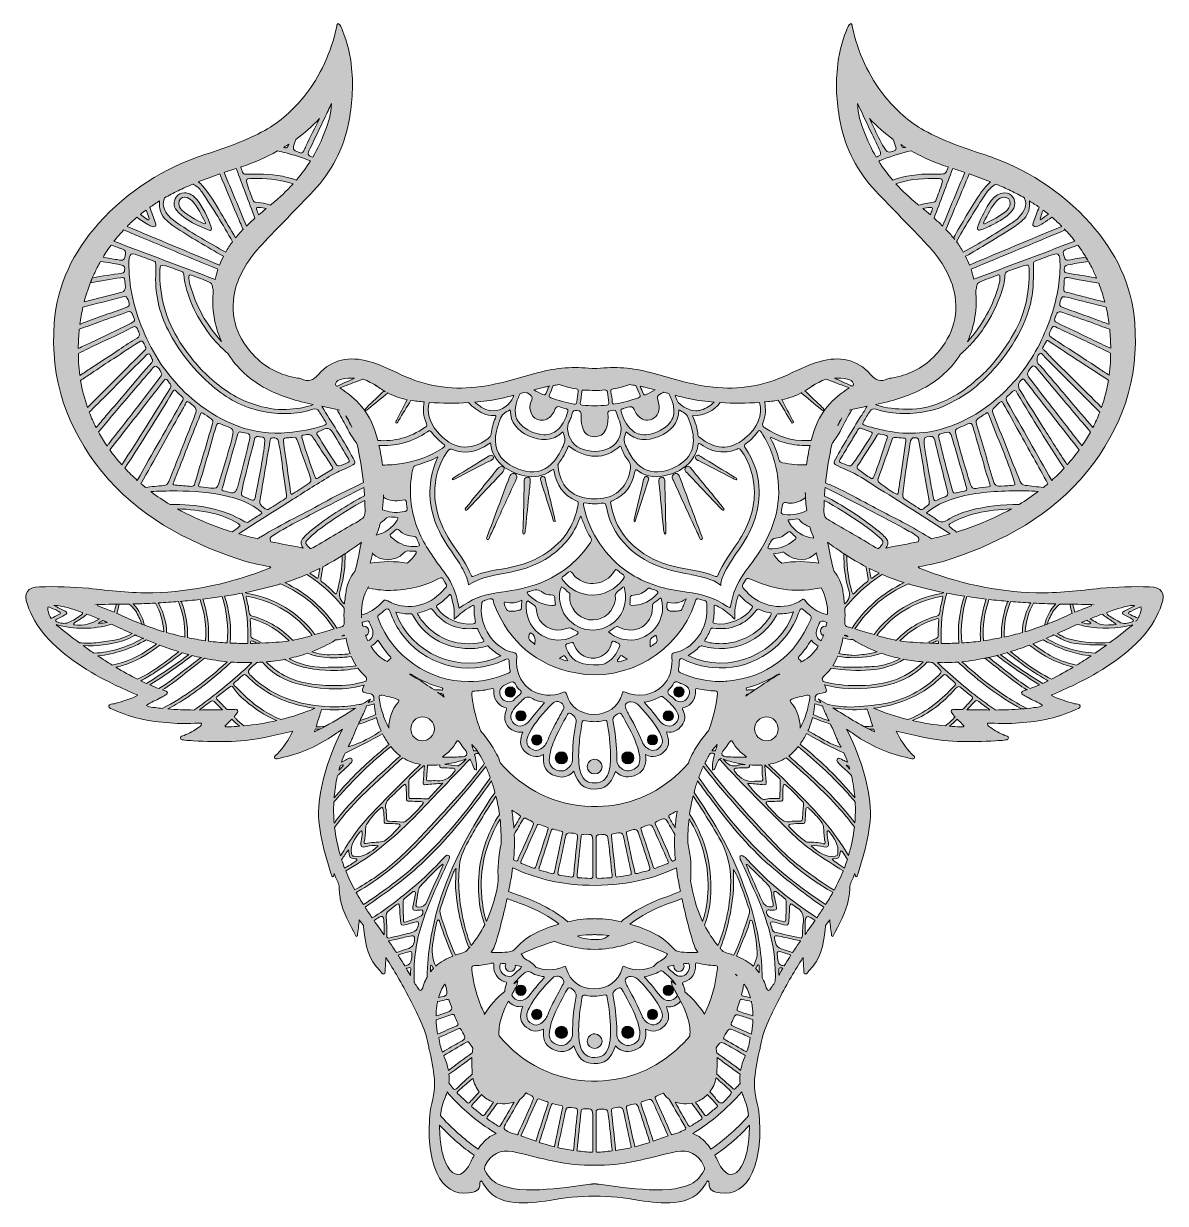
# Model space of a CAD drawing. Extents: x 95 to 1905, y -1935 to -66.
import ezdxf

# ---------------------------------------------------------------- set-up
doc = ezdxf.new("R2010")
doc.units = 0
doc.header["$MEASUREMENT"] = 0
doc.layers.add('Layer 1', color=7, linetype='Continuous')

# ---------------------------------------------------------------- blocks, each defined once
blk = doc.blocks.new('block 3')
at = {"layer": 'Layer 1', "lineweight": 0}
for points in [[(1646.5, -334.2), (1638.9, -335.7), (1633.1, -340.1), (1628.8, -346.1), (1619.8, -358.8), (1612.9, -372.5), (1607.6, -387.1), (1607, -388.7), (1605.9, -390.7), (1607.5, -392.2), (1609.2, -393.8), (1611.3, -392.9), (1613.2, -392.2), (1619.9, -390), (1626.3, -386.7), (1632.6, -383.5), (1642.5, -378.4), (1652.2, -373), (1659.8, -364.6), (1663.5, -360.6), (1666.1, -356.1), (1666.2, -350.4), (1666.2, -339.9), (1656.8, -332.1), (1646.5, -334.2)], [(1658.7, -350.6), (1658.5, -356), (1655.6, -360), (1651.7, -363.3), (1642, -371.6), (1630.5, -376.7), (1619.4, -382.7), (1618.8, -383.1), (1617.6, -383.4), (1617.1, -383.1), (1616.1, -382.4), (1616.6, -381.2), (1617, -380.4), (1623.1, -368.4), (1628.7, -356.2), (1638, -346.3), (1641, -343.1), (1644.8, -341), (1649.4, -341), (1649.4, -341), (1649.4, -341), (1649.4, -341), (1655.4, -340.9), (1659, -344.6), (1658.7, -350.6)]]:
    blk.add_open_spline(points, degree=3, knots=[0, 0, 0, 0, 1, 1, 1, 2, 2, 2, 3, 3, 3, 4, 4, 4, 5, 5, 5, 6, 6, 6, 7, 7, 7, 8, 8, 8, 8], dxfattribs=at)
blk = doc.blocks.new('block 4')
at = {"layer": 'Layer 1', "lineweight": 0}
for points, knots in [([(392.7, -388.1), (387, -372.4), (379.8, -357.5), (369.6, -344.3), (364.7, -338.2), (358.2, -334.2), (350.1, -333.7), (344.6, -333.9), (340.2, -336.1), (337, -340.6), (331.6, -348.5), (332.6, -357.1), (340.7, -365.2), (354, -378.6), (371.1, -385.6), (388, -392.8), (392.1, -394.6), (394.2, -392.3), (392.7, -388.1)], [0, 0, 0, 0, 1, 1, 1, 2, 2, 2, 3, 3, 3, 4, 4, 4, 5, 5, 5, 6, 6, 6, 6]), ([(383.3, -382.7), (382.4, -383.7), (381.4, -383.1), (380.5, -382.7), (368.2, -376.6), (355.9, -370.3), (345.6, -360.9), (342.5, -358.1), (341.6, -354.2), (341.4, -351.2), (341.4, -343.8), (344.8, -340.6), (351, -340.9), (355.6, -341.2), (359.3, -343.4), (362.3, -346.6), (371.4, -356.6), (376.8, -368.8), (383.1, -380.4), (383.4, -381.2), (383.9, -382), (383.3, -382.7)], [0, 0, 0, 0, 1, 1, 1, 2, 2, 2, 3, 3, 3, 4, 4, 4, 5, 5, 5, 6, 6, 6, 7, 7, 7, 7])]:
    blk.add_open_spline(points, degree=3, knots=knots, dxfattribs=at)
blk = doc.blocks.new('block 5')
at = {"layer": 'Layer 1', "lineweight": 0}
for points, knots in [([(1879.6, -958.2), (1853.6, -957.5), (1827.6, -958), (1801.7, -960.6), (1767.9, -964), (1734.1, -968.5), (1700.1, -967.7), (1636, -966.1), (1574.5, -952.1), (1515, -928.6), (1514.6, -928.4), (1514.2, -927.9), (1512.9, -926.7), (1531, -923.2), (1548.3, -919.8), (1565, -914.1), (1648.2, -885.6), (1724.1, -845.4), (1780.6, -775.7), (1836.3, -707.1), (1863.1, -628.6), (1856.2, -540), (1851.5, -479.5), (1826.1, -427.3), (1785.8, -382.4), (1739.3, -330.4), (1682.3, -294.5), (1616, -272.8), (1584, -262.3), (1552, -251.4), (1522.6, -234.9), (1498.3, -221.4), (1477.6, -202.9), (1460.1, -181), (1433.8, -148.3), (1417.4, -111.2), (1408.5, -70.5), (1408.2, -68.9), (1408.6, -67), (1406.2, -65.7), (1402.2, -68.1), (1401, -72.7), (1399.3, -76.6), (1391.2, -95.8), (1387, -115.7), (1384.9, -136.5), (1381.9, -166.1), (1384, -195.1), (1389.9, -224.1), (1398.1, -264.8), (1416.7, -300.3), (1445.1, -330.5), (1472.2, -359.3), (1500.3, -387.2), (1527.3, -416.2), (1547.2, -437.5), (1563.5, -461.6), (1570, -490.4), (1579.1, -530.9), (1565.4, -565.2), (1537.2, -594.1), (1519, -612.7), (1496.4, -623.2), (1470.8, -627.4), (1468.9, -627.7), (1466.8, -627.8), (1465, -628.7), (1453.7, -634.1), (1445.7, -631.2), (1437.3, -621.6), (1415.8, -597), (1388.1, -592.6), (1357.6, -601), (1337, -606.6), (1318.3, -616.8), (1298.9, -625.3), (1260.8, -642.1), (1221.3, -646.7), (1180.2, -640.9), (1149, -636.5), (1119, -627.3), (1088.8, -618.7), (1061, -610.8), (1032.6, -609.2), (1003.9, -612.2), (1003.6, -612.2), (1003.3, -612.2), (1003, -612.2), (1002, -612.3), (1001, -612.3), (1000, -612.3), (999, -612.3), (998, -612.3), (997, -612.2), (996.7, -612.2), (996.4, -612.2), (996.1, -612.2), (967.4, -609.2), (939, -610.8), (911.2, -618.7), (881, -627.3), (851, -636.5), (819.8, -640.9), (778.7, -646.7), (739.2, -642.1), (701.1, -625.3), (681.7, -616.8), (663, -606.6), (642.4, -601), (611.8, -592.6), (584.2, -597), (562.7, -621.6), (554.3, -631.2), (546.3, -634.1), (535, -628.7), (533.2, -627.8), (531.1, -627.7), (529.2, -627.4), (503.6, -623.2), (480.9, -612.7), (462.8, -594.1), (434.5, -565.2), (420.9, -530.9), (430, -490.4), (436.4, -461.6), (452.8, -437.5), (472.7, -416.2), (499.7, -387.2), (527.8, -359.3), (554.9, -330.5), (583.3, -300.3), (601.8, -264.8), (610.1, -224.1), (616, -195.1), (618.1, -166.1), (615.1, -136.5), (613, -115.7), (608.8, -95.8), (600.6, -76.6), (599, -72.7), (597.8, -68.1), (593.8, -65.7), (591.4, -67), (591.8, -68.9), (591.4, -70.5), (582.6, -111.2), (566.2, -148.3), (539.9, -181), (522.4, -202.9), (501.7, -221.4), (477.4, -234.9), (448, -251.4), (416, -262.3), (384, -272.8), (317.7, -294.5), (260.7, -330.4), (214.2, -382.4), (173.9, -427.3), (148.5, -479.5), (143.8, -540), (136.9, -628.6), (163.7, -707.1), (219.4, -775.7), (275.9, -845.4), (351.8, -885.6), (435, -914.1), (451.6, -919.8), (469, -923.2), (487.1, -926.7), (485.7, -927.9), (485.4, -928.4), (484.9, -928.6), (425.5, -952.1), (364, -966.1), (299.9, -967.7), (265.9, -968.5), (232.1, -964), (198.3, -960.6), (172.4, -958), (146.4, -957.5), (120.4, -958.2), (100.9, -958.7), (95.2, -967.7), (101.3, -986.1), (107.5, -1004.6), (117.1, -1021.1), (130, -1035.7), (160.4, -1070.1), (198.7, -1093.3), (239.3, -1113.3), (250.9, -1118.9), (262.7, -1124), (276.2, -1130.1), (263.2, -1136.5), (251.3, -1140.1), (239.1, -1143.5), (236.1, -1144.3), (230.8, -1143.3), (230.4, -1146.9), (229.9, -1151.2), (235.3, -1151.8), (238.4, -1153.2), (268.3, -1167.3), (300.4, -1172.4), (333, -1174.3), (347.6, -1175.1), (362.3, -1174.4), (377.1, -1174.4), (376.7, -1179.1), (374.3, -1179.9), (372.6, -1181.1), (365.4, -1186.2), (357.8, -1190.5), (349.5, -1193.6), (347.3, -1194.4), (343.6, -1194.7), (343.8, -1197.7), (344.2, -1201.1), (348.1, -1200.8), (350.7, -1201.1), (355.2, -1201.8), (359.7, -1201.9), (364.2, -1202.1), (404.5, -1204.7), (444.6, -1204.4), (484.2, -1195.6), (496.5, -1192.9), (508.7, -1189.9), (522.1, -1186.8), (515.3, -1200.8), (507.4, -1212.3), (497.6, -1222.7), (495.6, -1224.8), (491.1, -1226.6), (493.1, -1229.8), (494.8, -1232.5), (499, -1230.3), (501.9, -1229.6), (531, -1223.5), (557.9, -1212.1), (582.8, -1195.9), (588.8, -1191.9), (594.6, -1187.8), (600.5, -1183.7), (582, -1220.5), (568.4, -1258.6), (563.7, -1299), (558.9, -1340.3), (572.6, -1378.8), (584, -1417.5), (584.7, -1417.4), (585.5, -1417.4), (586.2, -1417.4), (586.2, -1417.4), (587.4, -1412.4), (587.4, -1412.4), (589.8, -1418.4), (592.3, -1424.3), (595, -1430.1), (595.2, -1437.7), (595.8, -1445.3), (597.2, -1452.9), (601.2, -1474.3), (612.4, -1493), (622.2, -1512.1), (622.8, -1511.9), (623.5, -1511.7), (624.2, -1511.5), (625.2, -1502.9), (626.3, -1494.3), (627.3, -1485.7), (629.4, -1488.9), (631.6, -1492), (633.7, -1495.1), (634, -1497.2), (634.2, -1499.3), (634.4, -1501.4), (636.8, -1525.7), (641.8, -1548.9), (660.4, -1566.7), (662.3, -1568.6), (662.8, -1572.9), (666.3, -1571.5), (669.2, -1570.4), (668.2, -1566.5), (668.4, -1563.8), (668.8, -1557.8), (669, -1551.8), (669.3, -1545.8), (670.2, -1547.1), (671.1, -1548.5), (672, -1549.9), (684.5, -1569.3), (696.9, -1590.8), (709.3, -1615.1), (720.8, -1637.6), (733.7, -1662.7), (737.2, -1687.8), (737.8, -1690.3), (738.5, -1692.8), (739.1, -1695.3), (743, -1711.3), (745.7, -1727.6), (746.6, -1744.2), (747.6, -1762.1), (740.3, -1778.6), (739, -1796.1), (736.5, -1827.2), (737.7, -1857.9), (750.3, -1887), (760.3, -1910.2), (779.1, -1921.7), (800.8, -1918.7), (810.3, -1917.4), (818.7, -1915.3), (818.5, -1903), (818.4, -1901.7), (818.8, -1900.2), (821, -1899.6), (821.7, -1900.7), (822.6, -1901.7), (823.2, -1902.9), (833.9, -1923.3), (851.7, -1931.8), (873.6, -1933.7), (892.1, -1935.2), (910.4, -1933.5), (928.6, -1930.4), (952.3, -1926.4), (976.1, -1923.8), (1000, -1923.6), (1023.9, -1923.8), (1047.6, -1926.4), (1071.4, -1930.4), (1089.6, -1933.5), (1107.9, -1935.2), (1126.3, -1933.7), (1148.3, -1931.8), (1166.1, -1923.3), (1176.8, -1902.9), (1177.4, -1901.7), (1178.3, -1900.7), (1179, -1899.6), (1181.2, -1900.2), (1181.5, -1901.7), (1181.5, -1903), (1181.3, -1915.3), (1189.7, -1917.4), (1199.2, -1918.7), (1220.9, -1921.7), (1239.7, -1910.2), (1249.7, -1887), (1262.2, -1857.9), (1263.4, -1827.2), (1261, -1796.1), (1259.7, -1778.6), (1252.4, -1762.1), (1253.4, -1744.2), (1254.3, -1727.6), (1257, -1711.3), (1260.9, -1695.3), (1261.5, -1692.8), (1262.1, -1690.3), (1262.8, -1687.8), (1266.3, -1662.7), (1279.2, -1637.6), (1290.7, -1615.1), (1303.1, -1590.8), (1315.4, -1569.3), (1328, -1549.9), (1328.9, -1548.5), (1329.8, -1547.1), (1330.7, -1545.8), (1331, -1551.8), (1331.2, -1557.8), (1331.6, -1563.8), (1331.8, -1566.5), (1330.8, -1570.4), (1333.7, -1571.5), (1337.1, -1572.9), (1337.7, -1568.6), (1339.6, -1566.7), (1358.2, -1548.9), (1363.2, -1525.7), (1365.6, -1501.4), (1365.8, -1499.3), (1366, -1497.2), (1366.3, -1495.1), (1368.4, -1492), (1370.6, -1488.9), (1372.7, -1485.7), (1373.7, -1494.3), (1374.8, -1502.9), (1375.8, -1511.5), (1376.5, -1511.7), (1377.2, -1511.9), (1377.8, -1512.1), (1387.5, -1493), (1398.8, -1474.3), (1402.8, -1452.9), (1404.2, -1445.3), (1404.8, -1437.7), (1405, -1430.1), (1407.7, -1424.3), (1410.2, -1418.4), (1412.6, -1412.4), (1412.6, -1412.4), (1413.8, -1417.4), (1413.8, -1417.4), (1414.5, -1417.4), (1415.2, -1417.4), (1416, -1417.5), (1427.4, -1378.8), (1441.1, -1340.3), (1436.3, -1299), (1431.6, -1258.6), (1418, -1220.5), (1399.5, -1183.7), (1405.4, -1187.8), (1411.2, -1191.9), (1417.1, -1195.9), (1442, -1212.1), (1469, -1223.5), (1498.1, -1229.6), (1501, -1230.3), (1505.2, -1232.5), (1506.9, -1229.8), (1508.9, -1226.6), (1504.4, -1224.8), (1502.4, -1222.7), (1492.6, -1212.3), (1484.7, -1200.8), (1477.9, -1186.8), (1491.3, -1189.9), (1503.5, -1192.9), (1515.8, -1195.6), (1555.4, -1204.4), (1595.5, -1204.7), (1635.7, -1202.1), (1640.3, -1201.9), (1644.8, -1201.8), (1649.3, -1201.1), (1651.9, -1200.8), (1655.8, -1201.1), (1656.1, -1197.7), (1656.4, -1194.7), (1652.7, -1194.4), (1650.5, -1193.6), (1642.2, -1190.5), (1634.6, -1186.2), (1627.4, -1181.1), (1625.7, -1179.9), (1623.3, -1179.1), (1622.9, -1174.4), (1637.7, -1174.4), (1652.4, -1175.1), (1667, -1174.3), (1699.6, -1172.4), (1731.7, -1167.3), (1761.6, -1153.2), (1764.7, -1151.8), (1770.1, -1151.2), (1769.6, -1146.9), (1769.2, -1143.3), (1763.9, -1144.3), (1760.9, -1143.5), (1748.7, -1140.1), (1736.7, -1136.5), (1723.8, -1130.1), (1737.3, -1124), (1749.1, -1118.9), (1760.7, -1113.3), (1801.3, -1093.3), (1839.6, -1070.1), (1870, -1035.7), (1882.9, -1021.1), (1892.5, -1004.6), (1898.7, -986.1), (1904.8, -967.7), (1899.1, -958.7), (1879.6, -958.2)], [0, 0, 0, 0, 1, 1, 1, 2, 2, 2, 3, 3, 3, 4, 4, 4, 5, 5, 5, 6, 6, 6, 7, 7, 7, 8, 8, 8, 9, 9, 9, 10, 10, 10, 11, 11, 11, 12, 12, 12, 13, 13, 13, 14, 14, 14, 15, 15, 15, 16, 16, 16, 17, 17, 17, 18, 18, 18, 19, 19, 19, 20, 20, 20, 21, 21, 21, 22, 22, 22, 23, 23, 23, 24, 24, 24, 25, 25, 25, 26, 26, 26, 27, 27, 27, 28, 28, 28, 29, 29, 29, 30, 30, 30, 31, 31, 31, 32, 32, 32, 33, 33, 33, 34, 34, 34, 35, 35, 35, 36, 36, 36, 37, 37, 37, 38, 38, 38, 39, 39, 39, 40, 40, 40, 41, 41, 41, 42, 42, 42, 43, 43, 43, 44, 44, 44, 45, 45, 45, 46, 46, 46, 47, 47, 47, 48, 48, 48, 49, 49, 49, 50, 50, 50, 51, 51, 51, 52, 52, 52, 53, 53, 53, 54, 54, 54, 55, 55, 55, 56, 56, 56, 57, 57, 57, 58, 58, 58, 59, 59, 59, 60, 60, 60, 61, 61, 61, 62, 62, 62, 63, 63, 63, 64, 64, 64, 65, 65, 65, 66, 66, 66, 67, 67, 67, 68, 68, 68, 69, 69, 69, 70, 70, 70, 71, 71, 71, 72, 72, 72, 73, 73, 73, 74, 74, 74, 75, 75, 75, 76, 76, 76, 77, 77, 77, 78, 78, 78, 79, 79, 79, 80, 80, 80, 81, 81, 81, 82, 82, 82, 83, 83, 83, 84, 84, 84, 85, 85, 85, 86, 86, 86, 87, 87, 87, 88, 88, 88, 89, 89, 89, 90, 90, 90, 91, 91, 91, 92, 92, 92, 93, 93, 93, 94, 94, 94, 95, 95, 95, 96, 96, 96, 97, 97, 97, 98, 98, 98, 99, 99, 99, 100, 100, 100, 101, 101, 101, 102, 102, 102, 103, 103, 103, 104, 104, 104, 105, 105, 105, 106, 106, 106, 107, 107, 107, 108, 108, 108, 109, 109, 109, 110, 110, 110, 111, 111, 111, 112, 112, 112, 113, 113, 113, 114, 114, 114, 115, 115, 115, 116, 116, 116, 117, 117, 117, 118, 118, 118, 119, 119, 119, 120, 120, 120, 121, 121, 121, 122, 122, 122, 123, 123, 123, 124, 124, 124, 125, 125, 125, 126, 126, 126, 127, 127, 127, 128, 128, 128, 129, 129, 129, 130, 130, 130, 131, 131, 131, 132, 132, 132, 133, 133, 133, 134, 134, 134, 135, 135, 135, 136, 136, 136, 137, 137, 137, 138, 138, 138, 139, 139, 139, 140, 140, 140, 141, 141, 141, 142, 142, 142, 143, 143, 143, 144, 144, 144, 145, 145, 145, 146, 146, 146, 147, 147, 147, 148, 148, 148, 149, 149, 149, 150, 150, 150, 151, 151, 151, 152, 152, 152, 153, 153, 153, 154, 154, 154, 155, 155, 155, 156, 156, 156, 157, 157, 157, 158, 158, 158, 159, 159, 159, 160, 160, 160, 160]), ([(583.2, -192.7), (583.2, -192.6), (583.3, -192.6), (583.3, -192.6), (582.7, -209.1), (578.2, -222.5), (573.4, -235.5), (567.9, -250.4), (561.2, -264.3), (553.4, -277.5), (544.7, -274.1), (544.9, -273.1), (549.6, -263.1), (557.1, -247.1), (564.8, -231.1), (572.5, -215.1), (576.1, -207.6), (579.7, -200.1), (583.2, -192.7)], [0, 0, 0, 0, 1, 1, 1, 2, 2, 2, 3, 3, 3, 4, 4, 4, 5, 5, 5, 6, 6, 6, 6]), ([(1446.4, -277.2), (1438.7, -264.1), (1432.1, -250.2), (1426.6, -235.5), (1421.7, -222.5), (1417.3, -209.1), (1416.7, -192.6), (1416.7, -192.6), (1416.7, -192.6), (1416.7, -192.6), (1416.9, -192.9), (1417, -193.2), (1417.2, -193.5), (1425.2, -209.1), (1432.1, -225.2), (1440, -240.9), (1444.5, -249.7), (1448.6, -258.8), (1452.6, -267.9), (1454.3, -271.9), (1453.9, -274.3), (1449.5, -276), (1448.3, -276.4), (1447.3, -276.8), (1446.4, -277.2)], [0, 0, 0, 0, 1, 1, 1, 2, 2, 2, 3, 3, 3, 4, 4, 4, 5, 5, 5, 6, 6, 6, 7, 7, 7, 8, 8, 8, 8]), ([(524.4, -255.3), (525.1, -253.3), (525.8, -251.3), (526.5, -249.3), (540, -239.5), (552.6, -228.8), (564.1, -216.2), (556.9, -230.8), (549.7, -245.4), (542.7, -260), (541.5, -262.6), (540.2, -265.1), (539.1, -267.6), (537.5, -270.9), (535.6, -271.6), (532.5, -270.1), (532, -269.9), (531.5, -269.8), (531, -269.6), (522.1, -266), (521.2, -264.4), (524.4, -255.3)], [0, 0, 0, 0, 1, 1, 1, 2, 2, 2, 3, 3, 3, 4, 4, 4, 5, 5, 5, 6, 6, 6, 7, 7, 7, 7]), ([(1473.4, -249.2), (1474.8, -253.2), (1476.2, -257.3), (1477.6, -261.3), (1478.7, -264.3), (1477.9, -265.9), (1475, -267.1), (1466.2, -271), (1463.9, -270.4), (1458.8, -262.2), (1452.3, -251.8), (1447.5, -240.5), (1442.2, -229.5), (1440.1, -225.1), (1438, -220.6), (1435.8, -216.2), (1447.4, -228.7), (1459.9, -239.5), (1473.4, -249.2)], [0, 0, 0, 0, 1, 1, 1, 2, 2, 2, 3, 3, 3, 4, 4, 4, 5, 5, 5, 6, 6, 6, 6]), ([(515.5, -256.8), (515, -257.9), (514.6, -259), (514.1, -260.1), (513.1, -262.7), (511.5, -263), (509.1, -262.4), (508.5, -262.2), (507.9, -262.1), (507.4, -262), (510.1, -260.3), (512.8, -258.6), (515.5, -256.8)], [0, 0, 0, 0, 1, 1, 1, 2, 2, 2, 3, 3, 3, 4, 4, 4, 4]), ([(1493.2, -262.3), (1491.9, -262.4), (1490.6, -262.3), (1489.1, -262), (1487, -261.6), (1486.6, -259.6), (1485.8, -258.1), (1485.7, -257.9), (1485.6, -257.7), (1485.5, -257.5), (1488, -259.2), (1490.6, -260.7), (1493.2, -262.3)], [0, 0, 0, 0, 1, 1, 1, 2, 2, 2, 3, 3, 3, 4, 4, 4, 4]), ([(439.8, -292.9), (460, -286.4), (479.4, -277.9), (497.8, -267.6), (506.9, -269.5), (515.7, -271.8), (524.4, -274.4), (533.1, -277), (541.6, -280), (549.8, -283.3), (543.1, -294), (535.7, -304.1), (527.5, -313.7), (508.2, -307), (488.1, -304.2), (467.5, -304.2), (460.7, -304.2), (453.9, -304.1), (447.1, -304.3), (444.6, -304.3), (443.1, -303.6), (442.2, -301.1), (441.3, -298.4), (440.3, -295.7), (439.3, -293), (439.3, -293), (439.8, -292.9), (439.8, -292.9)], [0, 0, 0, 0, 1, 1, 1, 2, 2, 2, 3, 3, 3, 4, 4, 4, 5, 5, 5, 6, 6, 6, 7, 7, 7, 8, 8, 8, 9, 9, 9, 9]), ([(1450.4, -283.7), (1453, -282.6), (1455.5, -281.6), (1458.1, -280.6), (1472.5, -275.1), (1487, -270.6), (1501.8, -267.3), (1511.1, -272.6), (1520.6, -277.3), (1530.3, -281.6), (1540, -285.8), (1550, -289.6), (1560.2, -292.9), (1560.3, -292.9), (1560.5, -293), (1560.7, -293), (1560.6, -293.3), (1560.5, -293.6), (1560.4, -293.9), (1556.5, -304.2), (1556.5, -304.2), (1545.2, -304.2), (1545.2, -304.2), (1534.7, -304.2), (1534.7, -304.2), (1512.8, -303.5), (1492.3, -307), (1472.6, -313.8), (1464.5, -304.3), (1457.1, -294.3), (1450.4, -283.7)], [0, 0, 0, 0, 1, 1, 1, 2, 2, 2, 3, 3, 3, 4, 4, 4, 5, 5, 5, 6, 6, 6, 7, 7, 7, 8, 8, 8, 9, 9, 9, 10, 10, 10, 10]), ([(432.2, -295.3), (442, -321.6), (451.9, -347.8), (461.8, -374), (457.2, -378.1), (452.7, -382.2), (448.4, -386.5), (436.6, -358.2), (424.8, -329.9), (413.1, -301.7), (419.4, -299.5), (425.8, -297.4), (432.2, -295.3)], [0, 0, 0, 0, 1, 1, 1, 2, 2, 2, 3, 3, 3, 4, 4, 4, 4]), ([(1538.1, -373.9), (1548, -347.7), (1557.9, -321.5), (1567.7, -295.3), (1574.1, -297.4), (1580.5, -299.5), (1586.9, -301.6), (1575.1, -329.9), (1563.4, -358.2), (1551.6, -386.5), (1547.2, -382.2), (1542.7, -378), (1538.1, -373.9)], [0, 0, 0, 0, 1, 1, 1, 2, 2, 2, 3, 3, 3, 4, 4, 4, 4]), ([(406.2, -304), (415.2, -325.5), (424.1, -347), (433.1, -368.5), (436.4, -376.3), (439.7, -384.1), (443, -391.9), (443.3, -391.6), (443.6, -391.3), (443.9, -391), (439.5, -395.5), (435.2, -400.3), (431.2, -405.2), (423.6, -392.1), (415.7, -379.1), (408, -366), (399.3, -351.4), (390.6, -336.6), (379.5, -323.5), (377.2, -320.9), (374.7, -318.5), (372.1, -316.6), (383.4, -312.1), (394.7, -308), (406.2, -304)], [0, 0, 0, 0, 1, 1, 1, 2, 2, 2, 3, 3, 3, 4, 4, 4, 5, 5, 5, 6, 6, 6, 7, 7, 7, 8, 8, 8, 8]), ([(488.9, -351.3), (488.1, -351.9), (487.3, -352.6), (486.5, -353.2), (484.3, -352.5), (482, -351.9), (479.7, -351.2), (474.2, -349.7), (468.6, -349.5), (463, -348.8), (461.1, -348.6), (459.6, -348.2), (458.8, -346), (455.6, -336.6), (451.6, -327.5), (449.2, -317.8), (447.9, -312.6), (448.6, -311.4), (453.9, -311.1), (457.9, -310.8), (461.9, -311), (465.9, -311), (486.1, -310.9), (504.8, -314), (522.3, -319.6), (512.2, -330.9), (501, -341.4), (488.9, -351.3)], [0, 0, 0, 0, 1, 1, 1, 2, 2, 2, 3, 3, 3, 4, 4, 4, 5, 5, 5, 6, 6, 6, 7, 7, 7, 8, 8, 8, 9, 9, 9, 9]), ([(1513.8, -353.5), (1512.9, -352.7), (1512, -352), (1511.1, -351.3), (1499, -341.5), (1487.9, -331), (1477.8, -319.8), (1478.7, -319.4), (1479.7, -319), (1480.6, -318.7), (1501.6, -311.3), (1523.9, -310.9), (1546.1, -311.1), (1550.6, -311.1), (1552, -313.2), (1550.9, -317.4), (1548.3, -327.4), (1544.3, -336.9), (1540.9, -346.6), (1540.3, -348.4), (1538.8, -348.5), (1537.4, -348.7), (1529.3, -349.9), (1521.4, -351.5), (1513.8, -353.5)], [0, 0, 0, 0, 1, 1, 1, 2, 2, 2, 3, 3, 3, 4, 4, 4, 5, 5, 5, 6, 6, 6, 7, 7, 7, 8, 8, 8, 8]), ([(1570.8, -407.6), (1570.2, -406.9), (1569.5, -406.1), (1568.9, -405.4), (1568.9, -405.3), (1568.9, -405.3), (1568.9, -405.3), (1565.1, -400.7), (1561.1, -396.2), (1557, -391.9), (1569.2, -362.6), (1581.5, -333.3), (1593.8, -304), (1605.2, -307.9), (1616.6, -312.1), (1627.8, -316.6), (1626.2, -317.8), (1624.7, -319.1), (1623.2, -320.7), (1618.4, -325.6), (1614.3, -331), (1610.5, -336.6), (1595.7, -358.9), (1582.2, -382.1), (1568.9, -405.3), (1569.6, -406.1), (1570.2, -406.8), (1570.8, -407.6)], [0, 0, 0, 0, 1, 1, 1, 2, 2, 2, 3, 3, 3, 4, 4, 4, 5, 5, 5, 6, 6, 6, 7, 7, 7, 8, 8, 8, 9, 9, 9, 9]), ([(318.5, -342), (325.5, -338), (332.7, -334.2), (340.1, -330.6), (347.9, -326.9), (355.7, -323.4), (363.7, -320), (364, -320.2), (364.2, -320.3), (364.5, -320.5), (369.8, -323.4), (374.2, -327.4), (377.6, -332.4), (395.1, -358), (411.2, -384.4), (426.3, -411.4), (422.3, -416.8), (418.7, -422.3), (415.5, -427.9), (389.9, -413.3), (364.1, -399.1), (339.8, -382.4), (333.6, -378.1), (327.7, -373.6), (322.9, -367.7), (316.5, -359.7), (315, -350.8), (318.5, -342)], [0, 0, 0, 0, 1, 1, 1, 2, 2, 2, 3, 3, 3, 4, 4, 4, 5, 5, 5, 6, 6, 6, 7, 7, 7, 8, 8, 8, 9, 9, 9, 9]), ([(1659.9, -330.6), (1667.2, -334.2), (1674.3, -338), (1681.3, -342), (1681.4, -342.2), (1681.5, -342.5), (1681.7, -342.8), (1686.6, -354.2), (1680.6, -363.7), (1673.2, -372.1), (1668.9, -377), (1663.3, -380.3), (1657.9, -383.9), (1634.1, -399.7), (1609.5, -414.1), (1584.5, -427.9), (1581.3, -422.3), (1577.7, -416.7), (1573.7, -411.4), (1574.3, -410.3), (1574.9, -409.3), (1575.4, -408.3), (1589.4, -383.8), (1603.8, -359.6), (1619.5, -336.2), (1624.1, -329.4), (1629.3, -323.6), (1636.2, -320), (1644.2, -323.4), (1652.1, -326.9), (1659.9, -330.6)], [0, 0, 0, 0, 1, 1, 1, 2, 2, 2, 3, 3, 3, 4, 4, 4, 5, 5, 5, 6, 6, 6, 7, 7, 7, 8, 8, 8, 9, 9, 9, 10, 10, 10, 10]), ([(274.8, -372.7), (281.2, -377.1), (287.8, -381.3), (294.4, -385.4), (295.3, -386), (296.2, -386.4), (297.2, -386.7), (299.5, -387.3), (302.2, -388.6), (304.2, -386.5), (306, -384.7), (304.6, -382.4), (303.9, -380.5), (301.3, -372.5), (298.4, -364.7), (295.2, -357), (300.3, -353.4), (305.4, -349.9), (310.8, -346.6), (309.5, -357.5), (312.5, -369.5), (322.1, -377.8), (325.8, -381.1), (329.6, -384.3), (333.8, -387.1), (359.1, -404), (385.4, -419.4), (411.9, -434.5), (409.6, -439.1), (407.5, -443.7), (405.7, -448.4), (356.9, -428), (308, -407.6), (259.2, -387.2), (264.2, -382.1), (269.4, -377.3), (274.8, -372.7)], [0, 0, 0, 0, 1, 1, 1, 2, 2, 2, 3, 3, 3, 4, 4, 4, 5, 5, 5, 6, 6, 6, 7, 7, 7, 8, 8, 8, 9, 9, 9, 10, 10, 10, 11, 11, 11, 12, 12, 12, 12]), ([(1689.2, -346.7), (1694.5, -350), (1699.6, -353.3), (1704.6, -356.8), (1701.5, -364.6), (1698.7, -372.5), (1695.9, -380.4), (1695.3, -382.3), (1693.6, -384.6), (1695.5, -386.4), (1697.5, -388.5), (1700.2, -387.7), (1702.5, -386.7), (1705.5, -385.4), (1708.5, -383.9), (1711.2, -382.1), (1715.8, -378.9), (1720.4, -375.7), (1725, -372.5), (1730.4, -377.1), (1735.6, -382), (1740.6, -387), (1691.8, -407.4), (1643, -427.8), (1594.2, -448.3), (1592.4, -443.6), (1590.4, -439), (1588.1, -434.5), (1600, -427.7), (1611.7, -420.7), (1623.5, -413.7), (1639.5, -404), (1655.7, -394.5), (1670.9, -383.5), (1678.5, -378.1), (1685.4, -371.7), (1688.1, -362.2), (1689.5, -357), (1689.8, -351.8), (1689.2, -346.7)], [0, 0, 0, 0, 1, 1, 1, 2, 2, 2, 3, 3, 3, 4, 4, 4, 5, 5, 5, 6, 6, 6, 7, 7, 7, 8, 8, 8, 9, 9, 9, 10, 10, 10, 11, 11, 11, 12, 12, 12, 13, 13, 13, 13]), ([(289.3, -361.2), (290.7, -365), (292.1, -368.9), (293.5, -372.8), (293.9, -374), (294.4, -375.3), (293.7, -376.6), (291.8, -376.7), (290.5, -375.5), (289.2, -374.5), (286.3, -372.4), (283.3, -370.3), (280.5, -368.1), (283.4, -365.7), (286.3, -363.4), (289.3, -361.2)], [0, 0, 0, 0, 1, 1, 1, 2, 2, 2, 3, 3, 3, 4, 4, 4, 5, 5, 5, 5]), ([(467.6, -369), (466.5, -366), (465.5, -363), (464.5, -360), (462.9, -355.7), (467.3, -357.9), (468.3, -357), (472.3, -357.3), (476.1, -357.9), (479.8, -358.7), (475.7, -362.1), (471.6, -365.5), (467.6, -369)], [0, 0, 0, 0, 1, 1, 1, 2, 2, 2, 3, 3, 3, 4, 4, 4, 4]), ([(1535.3, -360.8), (1534.2, -363.4), (1533.2, -366.1), (1532.3, -368.8), (1532.3, -368.8), (1532.3, -368.8), (1532.3, -368.8), (1528.3, -365.4), (1524.3, -362.1), (1520.2, -358.7), (1524.2, -357.8), (1528.2, -357.1), (1532.3, -357), (1535, -357), (1536.5, -357.6), (1535.3, -360.8)], [0, 0, 0, 0, 1, 1, 1, 2, 2, 2, 3, 3, 3, 4, 4, 4, 5, 5, 5, 5]), ([(1706.3, -375.3), (1707.8, -370.6), (1709.2, -365.9), (1710.8, -361.3), (1713.6, -363.4), (1716.5, -365.6), (1719.3, -367.8), (1715.2, -370.7), (1711.1, -373.6), (1706.9, -376.5), (1706.4, -375.6), (1706.2, -375.4), (1706.3, -375.3)], [0, 0, 0, 0, 1, 1, 1, 2, 2, 2, 3, 3, 3, 4, 4, 4, 4]), ([(1601.2, -470.8), (1600, -465.5), (1598.5, -460.2), (1596.7, -455), (1646.5, -434.2), (1696.3, -413.5), (1746.1, -392.7), (1745.6, -392.1), (1745.1, -391.6), (1744.5, -391), (1750.4, -397.2), (1756, -403.7), (1761.4, -410.5), (1708, -430.6), (1654.6, -450.7), (1601.2, -470.8)], [0, 0, 0, 0, 1, 1, 1, 2, 2, 2, 3, 3, 3, 4, 4, 4, 5, 5, 5, 5]), ([(253.8, -392.8), (262.4, -396.3), (271, -399.9), (279.6, -403.5), (320.8, -420.7), (362, -437.8), (403.3, -455), (401.5, -460.3), (400, -465.7), (398.8, -471.1), (345.3, -451), (291.9, -430.8), (238.5, -410.6), (243.4, -404.4), (248.5, -398.5), (253.8, -392.8)], [0, 0, 0, 0, 1, 1, 1, 2, 2, 2, 3, 3, 3, 4, 4, 4, 5, 5, 5, 5]), ([(234, -416.6), (240.5, -419), (246.9, -421.4), (253.3, -423.8), (256.5, -425), (257.2, -426.7), (256.7, -429.8), (255.1, -441), (254.6, -441.7), (243.6, -439.8), (236.1, -438.6), (228.6, -437.3), (221.1, -436), (225.1, -429.3), (229.5, -422.8), (234, -416.6)], [0, 0, 0, 0, 1, 1, 1, 2, 2, 2, 3, 3, 3, 4, 4, 4, 5, 5, 5, 5]), ([(563.5, -680.3), (566.9, -685.6), (570.1, -691), (573.5, -696.3), (575.8, -699.8), (574.9, -701.5), (571, -702.7), (552.4, -708.3), (533.4, -712.1), (514, -713.9), (458.1, -719.3), (411, -698.5), (368.2, -665.1), (352.1, -652.6), (338.4, -637.6), (325.5, -621.8), (313.1, -606.6), (302.8, -590), (294.1, -572.4), (276, -535.7), (263.8, -497.5), (262.3, -456.3), (262, -450), (261.8, -443.7), (262.8, -437.4), (264, -430.7), (266, -429.2), (272.3, -431.3), (282.2, -434.7), (291.9, -438.5), (301.8, -442.1), (304.1, -442.9), (304.6, -444.4), (304.6, -446.7), (304.5, -452.8), (304.6, -458.9), (304.6, -465.1), (303.6, -498.1), (311.7, -528.9), (327.5, -557.7), (344.6, -589), (366.6, -616.5), (393.9, -639.6), (417, -659.2), (443.2, -674.2), (473, -680.1), (499.9, -685.3), (527.2, -685.6), (553.8, -676.9), (558.3, -675.4), (561.2, -676.6), (563.5, -680.3)], [0, 0, 0, 0, 1, 1, 1, 2, 2, 2, 3, 3, 3, 4, 4, 4, 5, 5, 5, 6, 6, 6, 7, 7, 7, 8, 8, 8, 9, 9, 9, 10, 10, 10, 11, 11, 11, 12, 12, 12, 13, 13, 13, 14, 14, 14, 15, 15, 15, 16, 16, 16, 17, 17, 17, 17]), ([(1436.7, -679.7), (1439, -676.5), (1441.7, -675.5), (1445.7, -676.8), (1474.5, -685.8), (1503.8, -685.2), (1532.8, -678.8), (1551, -674.8), (1567.3, -665.5), (1583.4, -656), (1599.1, -646.7), (1612.2, -634.5), (1624.9, -621.6), (1640.8, -605.4), (1654.7, -587.6), (1666.3, -567.9), (1678.7, -547), (1688.4, -525.2), (1692.7, -501.2), (1694.9, -489.1), (1695.6, -476.9), (1695.5, -464.6), (1695.5, -458.6), (1695.6, -452.6), (1695.5, -446.6), (1695.4, -444.4), (1696, -442.9), (1698.3, -442.1), (1707.9, -438.6), (1717.5, -434.7), (1727.2, -431.4), (1733.9, -429.1), (1736.4, -430.8), (1737.2, -438), (1738.8, -451.1), (1737.4, -464.2), (1735.9, -477.2), (1732.1, -508.7), (1721.6, -538.1), (1708.5, -566.8), (1700.9, -583.5), (1691.1, -598.8), (1680.6, -613.7), (1672.4, -625.4), (1662.7, -636.1), (1652.5, -646.4), (1626.2, -672.8), (1595.9, -692.6), (1560.7, -704.9), (1526.2, -717), (1491.2, -717.7), (1455.7, -709.5), (1446.7, -707.4), (1437.7, -705.3), (1428.8, -702.6), (1425.3, -701.5), (1424.2, -700.1), (1426.2, -696.6), (1429.6, -690.9), (1432.9, -685.2), (1436.7, -679.7)], [0, 0, 0, 0, 1, 1, 1, 2, 2, 2, 3, 3, 3, 4, 4, 4, 5, 5, 5, 6, 6, 6, 7, 7, 7, 8, 8, 8, 9, 9, 9, 10, 10, 10, 11, 11, 11, 12, 12, 12, 13, 13, 13, 14, 14, 14, 15, 15, 15, 16, 16, 16, 17, 17, 17, 18, 18, 18, 19, 19, 19, 20, 20, 20, 20]), ([(1781.7, -440.7), (1780.7, -439.1), (1779.7, -437.4), (1778.7, -435.8), (1769.4, -437.3), (1760.1, -438.9), (1750.7, -440.5), (1747.7, -441), (1746, -440.2), (1745.2, -437.3), (1745.1, -437), (1745, -436.7), (1744.9, -436.4), (1741.3, -426.3), (1741.5, -425.8), (1751.3, -422.1), (1751.3, -422.1), (1765.9, -416.6), (1765.9, -416.6), (1771.6, -424.2), (1776.9, -432.3), (1781.7, -440.7)], [0, 0, 0, 0, 1, 1, 1, 2, 2, 2, 3, 3, 3, 4, 4, 4, 5, 5, 5, 6, 6, 6, 7, 7, 7, 7]), ([(217.3, -442.5), (227.8, -444.1), (238.2, -446), (248.7, -447.9), (254.7, -448.9), (256, -451), (255.4, -456.8), (255.1, -459.5), (254, -460.8), (251.1, -461.2), (235.5, -463.4), (219.9, -465.9), (204.3, -468.7), (206.7, -463.2), (209.2, -457.7), (212, -452.2), (213.7, -448.9), (215.5, -445.6), (217.3, -442.5)], [0, 0, 0, 0, 1, 1, 1, 2, 2, 2, 3, 3, 3, 4, 4, 4, 5, 5, 5, 6, 6, 6, 6]), ([(445.3, -620.1), (455.4, -629.4), (466.9, -637.5), (479.7, -644.2), (503.4, -656.5), (528.3, -664), (554, -669.5), (553.1, -670), (551.6, -670.5), (549.4, -671.2), (535.3, -675.4), (520.8, -677.1), (506.1, -677.2), (488, -677.3), (470.7, -672.9), (453.7, -666.8), (429.5, -658.1), (409.1, -643.5), (390.1, -626.5), (371.7, -610), (356.4, -590.9), (343.1, -570.3), (320.6, -535.7), (310.3, -497.7), (311.1, -456.6), (311.3, -448), (312.4, -447), (320.9, -449.7), (329.3, -452.4), (337.5, -455.6), (345.8, -458.4), (348.1, -459.1), (348.8, -460.4), (349.1, -462.7), (352.6, -498.4), (368.7, -528.9), (389.3, -557.2), (398, -569), (408.5, -579.3), (419.5, -589.2), (426.6, -600.4), (435.3, -610.8), (445.3, -620.1)], [0, 0, 0, 0, 1, 1, 1, 2, 2, 2, 3, 3, 3, 4, 4, 4, 5, 5, 5, 6, 6, 6, 7, 7, 7, 8, 8, 8, 9, 9, 9, 10, 10, 10, 11, 11, 11, 12, 12, 12, 13, 13, 13, 14, 14, 14, 14]), ([(1520.2, -644.2), (1545.7, -631), (1565.8, -612), (1580.1, -589.8), (1585.2, -585.1), (1590.3, -580.2), (1595.2, -575.2), (1603.4, -566.9), (1610.7, -557.7), (1617.2, -547.8), (1628.5, -530.6), (1637.6, -512.5), (1644.5, -493.2), (1647.7, -484.1), (1650.2, -474.8), (1650.5, -465.1), (1650.7, -460.8), (1652.4, -458.7), (1656.5, -457.4), (1664.8, -454.9), (1672.8, -451.6), (1681, -449.1), (1687, -447.2), (1688.5, -448.3), (1688.7, -454.7), (1689.6, -493.8), (1681.5, -530.4), (1660.4, -563.9), (1651.2, -578.5), (1641.3, -592.6), (1630.2, -605.8), (1621.6, -616.1), (1611.4, -624.9), (1601.3, -633.8), (1588.1, -645.2), (1573.6, -654.9), (1557.9, -662.3), (1537.3, -672), (1515.5, -677.8), (1495.7, -676.6), (1477.2, -676.8), (1462.3, -675.1), (1447.7, -670.4), (1446.9, -670.1), (1446.2, -669.8), (1445.7, -669.5), (1471.5, -664), (1496.5, -656.6), (1520.2, -644.2)], [0, 0, 0, 0, 1, 1, 1, 2, 2, 2, 3, 3, 3, 4, 4, 4, 5, 5, 5, 6, 6, 6, 7, 7, 7, 8, 8, 8, 9, 9, 9, 10, 10, 10, 11, 11, 11, 12, 12, 12, 13, 13, 13, 14, 14, 14, 15, 15, 15, 16, 16, 16, 16]), ([(1788, -452.2), (1790.8, -457.8), (1793.4, -463.3), (1795.8, -469), (1794.9, -468.8), (1794, -468.6), (1793.1, -468.5), (1778.9, -465.9), (1764.7, -463.6), (1750.4, -461.4), (1746.8, -460.9), (1744.5, -460), (1744.4, -455.9), (1744.4, -451.7), (1745.6, -448.8), (1750.1, -448), (1759.8, -446.4), (1769.4, -444.6), (1779, -443), (1780.3, -442.8), (1781.5, -442.6), (1782.7, -442.4), (1784.5, -445.6), (1786.3, -448.9), (1788, -452.2)], [0, 0, 0, 0, 1, 1, 1, 2, 2, 2, 3, 3, 3, 4, 4, 4, 5, 5, 5, 6, 6, 6, 7, 7, 7, 8, 8, 8, 8]), ([(408.9, -569.5), (384.9, -543.4), (368.4, -513.2), (358.9, -478.9), (357.8, -474.9), (357.2, -470.8), (357.3, -466.6), (357.4, -464.1), (358.5, -463.3), (360.8, -464.2), (370.2, -468), (379.9, -470.9), (389.1, -475.2), (392.4, -476.7), (393.9, -479), (394.5, -482.8), (394.8, -484.7), (395.3, -486.6), (395.9, -488.4), (393, -516.2), (397.5, -544.2), (408.9, -569.5)], [0, 0, 0, 0, 1, 1, 1, 2, 2, 2, 3, 3, 3, 4, 4, 4, 5, 5, 5, 6, 6, 6, 7, 7, 7, 7]), ([(1604.1, -488.5), (1604.9, -486.1), (1605.5, -483.6), (1605.8, -481.1), (1606, -478.2), (1607.9, -476.7), (1610.2, -475.6), (1619.6, -470.9), (1629.7, -468), (1639.4, -464.1), (1642, -463.1), (1642.6, -464.7), (1642.6, -466.9), (1642.7, -471), (1642, -475.2), (1640.9, -479.2), (1631.7, -513.5), (1614.6, -543.4), (1591, -569.8), (1602.4, -544.4), (1607, -516.3), (1604.1, -488.5)], [0, 0, 0, 0, 1, 1, 1, 2, 2, 2, 3, 3, 3, 4, 4, 4, 5, 5, 5, 6, 6, 6, 7, 7, 7, 7]), ([(204.1, -469.3), (203, -471.8), (202, -474.2), (201, -476.7), (217.1, -473.8), (233.1, -471), (249.2, -468.4), (253.7, -467.7), (255.2, -468.6), (255.7, -473.2), (257.6, -490), (257.7, -489.9), (241.4, -494), (224.6, -498.3), (207.9, -502.5), (191.2, -506.8), (194.5, -494.1), (198.8, -481.6), (204.1, -469.3)], [0, 0, 0, 0, 1, 1, 1, 2, 2, 2, 3, 3, 3, 4, 4, 4, 5, 5, 5, 6, 6, 6, 6]), ([(1808.9, -507.1), (1795.5, -503.7), (1782.1, -500.2), (1768.7, -496.7), (1761.6, -494.9), (1754.6, -492.9), (1747.5, -491.3), (1744.5, -490.6), (1743.2, -489.5), (1743.6, -486.2), (1744.2, -481.6), (1744.2, -477), (1744.4, -472.3), (1744.6, -468.7), (1746, -467.6), (1749.8, -468.3), (1766.2, -471.2), (1782.6, -474.1), (1799.1, -477), (1802.9, -486.9), (1806.2, -497), (1808.9, -507.1)], [0, 0, 0, 0, 1, 1, 1, 2, 2, 2, 3, 3, 3, 4, 4, 4, 5, 5, 5, 6, 6, 6, 7, 7, 7, 7]), ([(189.3, -515), (210.4, -509.6), (231.5, -504.3), (252.5, -498.8), (257.5, -497.6), (259.3, -498.9), (260.8, -503.3), (264, -513.1), (264.1, -513.1), (254.7, -516.5), (231.7, -525), (208.5, -532.9), (185.6, -541.8), (185.2, -542), (184.8, -542.1), (184.4, -542.3), (185.6, -533.1), (187.2, -524), (189.3, -515)], [0, 0, 0, 0, 1, 1, 1, 2, 2, 2, 3, 3, 3, 4, 4, 4, 5, 5, 5, 6, 6, 6, 6]), ([(1815.6, -542.2), (1809, -539.9), (1802.4, -537.5), (1795.9, -535.1), (1777.6, -528.5), (1759.5, -521.7), (1741.2, -515.2), (1737.3, -513.8), (1736.6, -512), (1737.7, -508.2), (1740.9, -497.3), (1740.8, -497.2), (1751.6, -500), (1771.3, -505), (1791, -510), (1810.8, -515), (1812.8, -524), (1814.4, -533.1), (1815.6, -542.2)], [0, 0, 0, 0, 1, 1, 1, 2, 2, 2, 3, 3, 3, 4, 4, 4, 5, 5, 5, 6, 6, 6, 6]), ([(183.5, -550.1), (194.6, -546), (205.8, -541.9), (216.9, -537.8), (231.3, -532.6), (245.8, -527.9), (260.1, -522.7), (263.7, -521.4), (265.8, -522.4), (267.3, -525.5), (267.5, -526), (267.7, -526.4), (268, -526.9), (272.7, -537), (272.6, -537), (262.6, -541.8), (242.1, -551.6), (221.8, -561.7), (201.3, -571.4), (194.9, -574.4), (188.4, -577.4), (181.9, -580.4), (182, -570.2), (182.5, -560.1), (183.5, -550.1)], [0, 0, 0, 0, 1, 1, 1, 2, 2, 2, 3, 3, 3, 4, 4, 4, 5, 5, 5, 6, 6, 6, 7, 7, 7, 8, 8, 8, 8]), ([(1818.1, -580.3), (1807.9, -575.6), (1797.7, -571), (1787.7, -566), (1769.5, -556.8), (1751, -548.2), (1732.6, -539.6), (1729.3, -538), (1728.4, -536.1), (1729.7, -532.9), (1730.1, -532), (1730.3, -531), (1730.7, -530.1), (1734.1, -521.5), (1734.9, -521.1), (1743.7, -524.2), (1758, -529.2), (1772.2, -534), (1786.4, -539.1), (1796.4, -542.8), (1806.5, -546.5), (1816.5, -550.1), (1817.5, -560.1), (1818, -570.1), (1818.1, -580.3)], [0, 0, 0, 0, 1, 1, 1, 2, 2, 2, 3, 3, 3, 4, 4, 4, 5, 5, 5, 6, 6, 6, 7, 7, 7, 8, 8, 8, 8]), ([(182, -588.5), (187, -586), (192.1, -583.6), (197.1, -581), (215.9, -571.6), (235.3, -563.3), (254.1, -554), (258.8, -551.6), (263.6, -549.2), (268.2, -546.7), (271.6, -544.9), (274, -546), (275.6, -549.2), (276.7, -551.4), (277.5, -553.7), (278.3, -556.1), (279.6, -559.6), (278.5, -562), (275.2, -564), (265.7, -569.9), (256, -575.7), (246.9, -582.3), (232.3, -592.6), (216.9, -601.7), (202, -611.7), (196.2, -615.6), (190.4, -619.4), (184.5, -623.3), (183.6, -616.5), (182.9, -609.6), (182.5, -602.7), (182.2, -597.9), (182.1, -593.2), (182, -588.5)], [0, 0, 0, 0, 1, 1, 1, 2, 2, 2, 3, 3, 3, 4, 4, 4, 5, 5, 5, 6, 6, 6, 7, 7, 7, 8, 8, 8, 9, 9, 9, 10, 10, 10, 11, 11, 11, 11]), ([(1817.5, -602.7), (1817.1, -609.5), (1816.4, -616.2), (1815.6, -622.8), (1810.6, -619.6), (1805.7, -616.4), (1800.8, -613.2), (1782.2, -601), (1763.8, -588.6), (1745, -576.9), (1737.5, -572.2), (1730.5, -567), (1723.2, -562.2), (1720.7, -560.5), (1720, -558.9), (1721.3, -556), (1726.8, -542.9), (1725.3, -544.2), (1737.2, -549.6), (1759, -559.7), (1780.7, -569.9), (1802.3, -580.3), (1807.6, -582.9), (1812.8, -585.4), (1818, -588), (1817.9, -592.9), (1817.8, -597.8), (1817.5, -602.7)], [0, 0, 0, 0, 1, 1, 1, 2, 2, 2, 3, 3, 3, 4, 4, 4, 5, 5, 5, 6, 6, 6, 7, 7, 7, 8, 8, 8, 9, 9, 9, 9]), ([(185.6, -631.1), (191.2, -627.5), (196.7, -623.8), (202.2, -620.2), (214.2, -612.2), (226, -603.8), (238.3, -596.3), (251.7, -588.1), (264.2, -578.5), (277.7, -570.4), (282.2, -567.6), (284.2, -568.3), (286.4, -573.2), (286.9, -574.6), (287.3, -576.1), (288.1, -577.3), (289.8, -579.9), (289, -581.6), (286.9, -583.7), (272.2, -598.3), (257.6, -613), (243, -627.6), (227.5, -643.1), (212, -658.6), (196.5, -674.1), (191.7, -660.2), (188, -645.9), (185.6, -631.1)], [0, 0, 0, 0, 1, 1, 1, 2, 2, 2, 3, 3, 3, 4, 4, 4, 5, 5, 5, 6, 6, 6, 7, 7, 7, 8, 8, 8, 9, 9, 9, 9]), ([(1803.5, -674), (1797.6, -668.1), (1791.8, -662.1), (1785.8, -656.2), (1765.9, -636.4), (1745.9, -616.6), (1725.8, -597), (1721.1, -592.3), (1717.4, -586.7), (1711.9, -582.8), (1710.7, -582), (1709.6, -580.7), (1710.5, -579), (1712.4, -575.7), (1714.2, -572.4), (1716.2, -569.1), (1717.7, -566.7), (1719.1, -568.6), (1720.3, -569.4), (1736.5, -580), (1752.7, -590.7), (1768.9, -601.3), (1784.1, -611.1), (1799.2, -621), (1814.4, -630.8), (1812, -645.7), (1808.4, -660), (1803.5, -674)], [0, 0, 0, 0, 1, 1, 1, 2, 2, 2, 3, 3, 3, 4, 4, 4, 5, 5, 5, 6, 6, 6, 7, 7, 7, 8, 8, 8, 9, 9, 9, 9]), ([(199.3, -681.5), (206.7, -674), (214.2, -666.5), (221.7, -659.1), (235.7, -645.1), (249.9, -631.5), (263.4, -617.2), (271.9, -608.3), (281.3, -600.5), (289.5, -591.3), (292.7, -587.6), (294.8, -588.4), (296.6, -592.4), (297.5, -594.3), (298.5, -596.2), (299.4, -598.2), (300.1, -599.9), (299.6, -601.3), (298.4, -602.7), (286.7, -615.8), (275.2, -629), (264.1, -642.6), (251.6, -657.8), (238.4, -672.5), (225.7, -687.5), (220.5, -693.6), (215.3, -699.8), (210.2, -705.9), (206.1, -697.9), (202.4, -689.8), (199.3, -681.5)], [0, 0, 0, 0, 1, 1, 1, 2, 2, 2, 3, 3, 3, 4, 4, 4, 5, 5, 5, 6, 6, 6, 7, 7, 7, 8, 8, 8, 9, 9, 9, 10, 10, 10, 10]), ([(1789.8, -706), (1777.8, -691.8), (1765.8, -677.6), (1753.8, -663.4), (1738.9, -645.8), (1724, -628.3), (1709.1, -610.8), (1707.3, -608.6), (1705.2, -606.8), (1703.3, -604.7), (1699.7, -600.6), (1701.3, -590.8), (1706.1, -588.4), (1708.4, -587.2), (1709.2, -589.6), (1710.3, -590.7), (1723.6, -604), (1736.6, -617.4), (1749.9, -630.6), (1766.8, -647.6), (1783.8, -664.6), (1800.7, -681.5), (1797.5, -689.9), (1793.9, -698), (1789.8, -706)], [0, 0, 0, 0, 1, 1, 1, 2, 2, 2, 3, 3, 3, 4, 4, 4, 5, 5, 5, 6, 6, 6, 7, 7, 7, 8, 8, 8, 8]), ([(227.5, -734.9), (227.3, -734.7), (227.2, -734.5), (227, -734.3), (222.2, -727.3), (217.9, -720.1), (213.8, -712.8), (227.8, -696.3), (241.8, -679.8), (255.8, -663.3), (270.7, -645.7), (285.9, -628.3), (300.8, -610.7), (303.5, -607.4), (305.4, -607.7), (307.9, -610.6), (310.7, -613.8), (312.7, -617.3), (314.1, -621.1), (313.9, -623.2), (312.6, -624.5), (311.5, -625.9), (285.2, -661.7), (257.6, -696.5), (230.2, -731.5), (229.3, -732.6), (228.4, -733.8), (227.5, -734.9)], [0, 0, 0, 0, 1, 1, 1, 2, 2, 2, 3, 3, 3, 4, 4, 4, 5, 5, 5, 6, 6, 6, 7, 7, 7, 8, 8, 8, 9, 9, 9, 9]), ([(1772.9, -734.3), (1772.8, -734.5), (1772.7, -734.7), (1772.6, -734.9), (1754.1, -711.3), (1735.8, -687.6), (1717.4, -664), (1707.5, -651.2), (1697.8, -638.2), (1688, -625.4), (1685.7, -622.4), (1686, -619.5), (1687.7, -616.6), (1689.7, -613.2), (1692, -610), (1695.1, -608), (1697.8, -608.3), (1699.1, -609.9), (1700.4, -611.4), (1711.7, -624.8), (1722.9, -638.4), (1734.2, -651.7), (1751.5, -672.2), (1768.8, -692.6), (1786.1, -713), (1782.1, -720.2), (1777.7, -727.3), (1772.9, -734.3)], [0, 0, 0, 0, 1, 1, 1, 2, 2, 2, 3, 3, 3, 4, 4, 4, 5, 5, 5, 6, 6, 6, 7, 7, 7, 8, 8, 8, 9, 9, 9, 9]), ([(231.9, -741.2), (252, -715.5), (272.2, -689.8), (292.3, -664.1), (300.8, -653.3), (309.3, -642.6), (317.6, -631.6), (320.1, -628.3), (321.6, -628.4), (323.7, -631.6), (324.9, -633.4), (326.4, -635), (327.6, -636.8), (329.2, -639), (329.2, -641.2), (327.6, -643.7), (302.2, -684.1), (277.3, -725), (250.7, -764.8), (244.1, -757.3), (237.8, -749.4), (231.9, -741.2)], [0, 0, 0, 0, 1, 1, 1, 2, 2, 2, 3, 3, 3, 4, 4, 4, 5, 5, 5, 6, 6, 6, 7, 7, 7, 7]), ([(589.7, -636.6), (590.4, -631.9), (595, -630.1), (599.1, -629.1), (606.3, -627.5), (613.1, -627.1), (619.9, -627.6), (611.1, -631.6), (602.3, -635.6), (593.6, -639.6), (593, -639.9), (592.1, -640.1), (591.5, -640.5), (590.2, -639.6), (589.4, -638.4), (589.7, -636.6)], [0, 0, 0, 0, 1, 1, 1, 2, 2, 2, 3, 3, 3, 4, 4, 4, 5, 5, 5, 5]), ([(632.7, -629.4), (632.8, -629.4), (633, -629.4), (633.1, -629.5), (633, -629.4), (632.9, -629.4), (632.8, -629.4), (632.9, -629.3), (633.1, -629.3), (633.2, -629.2), (641, -631.9), (648.3, -636.1), (655.4, -640.5), (654.4, -640), (653.5, -639.5), (652.6, -639), (654.5, -640.1), (656.4, -641.2), (658.3, -642.5), (661.1, -644.3), (663.8, -646), (666.6, -647.7), (666.6, -647.7), (666.6, -647.7), (666.6, -647.7), (667.4, -648.2), (668.2, -648.7), (669, -649.2), (668.2, -648.7), (667.4, -648.2), (666.6, -647.7), (657.5, -656.4), (648.3, -665.1), (639.2, -673.8), (638.4, -674.5), (637.7, -675.3), (637, -676.1), (636.4, -676.7), (636.3, -677.4), (636.8, -678), (637.4, -678.9), (638.3, -678.9), (639.1, -678.3), (640, -677.7), (640.9, -677), (641.7, -676.4), (652, -667.9), (662.4, -659.5), (672.7, -651), (682.6, -656.3), (692.7, -659.5), (703.2, -661.7), (697.6, -672.6), (691.9, -683.5), (686.3, -694.4), (685.7, -695.7), (684.1, -697), (685.7, -698.8), (688.1, -698.5), (688.5, -696.2), (689.4, -694.7), (696, -684.1), (702.5, -673.4), (709, -662.7), (716, -663.9), (723.1, -664.7), (730.3, -665.3), (727.7, -676.4), (728.4, -687.9), (733.7, -699.9), (735.4, -703.7), (732.9, -704.6), (730.7, -706), (707.5, -721.8), (682.7, -728.3), (656.5, -726.3), (655.2, -721.5), (653.9, -716.8), (652.4, -712.1), (642.7, -681.6), (623.1, -659.7), (596.5, -643.1), (596.4, -643.1), (596.4, -643), (596.3, -643), (605.6, -639.5), (614.9, -636), (624.3, -632.5), (627.1, -631.5), (629.9, -630.4), (632.7, -629.4)], [0, 0, 0, 0, 1, 1, 1, 2, 2, 2, 3, 3, 3, 4, 4, 4, 5, 5, 5, 6, 6, 6, 7, 7, 7, 8, 8, 8, 9, 9, 9, 10, 10, 10, 11, 11, 11, 12, 12, 12, 13, 13, 13, 14, 14, 14, 15, 15, 15, 16, 16, 16, 17, 17, 17, 18, 18, 18, 19, 19, 19, 20, 20, 20, 21, 21, 21, 22, 22, 22, 23, 23, 23, 24, 24, 24, 25, 25, 25, 26, 26, 26, 27, 27, 27, 28, 28, 28, 29, 29, 29, 30, 30, 30, 30]), ([(1266.7, -698.5), (1271.4, -687.1), (1272, -676), (1269.4, -665.3), (1276.8, -664.7), (1284, -663.9), (1291.1, -662.7), (1298, -673.9), (1304.8, -685.2), (1311.7, -696.4), (1312.3, -697.4), (1312.9, -699.2), (1314.3, -698.6), (1316.4, -697.6), (1314.7, -696), (1314.2, -695), (1308.5, -683.8), (1302.7, -672.7), (1297, -661.6), (1302.7, -660.5), (1308.3, -659), (1313.8, -657), (1318.4, -655.4), (1322.9, -653.4), (1327.4, -651), (1327.4, -651), (1327.4, -651), (1327.4, -651), (1327.8, -650.8), (1328.2, -650.6), (1328.6, -650.3), (1328.2, -650.6), (1327.8, -650.8), (1327.4, -651), (1337.9, -659.5), (1348.3, -668), (1358.8, -676.5), (1360, -677.5), (1361.5, -680), (1363.2, -678), (1364.8, -676.1), (1362.2, -674.9), (1361, -673.8), (1351.8, -665.1), (1342.6, -656.4), (1333.4, -647.7), (1336.2, -646), (1338.9, -644.3), (1341.7, -642.5), (1343.6, -641.2), (1345.5, -640.1), (1347.4, -639), (1346.5, -639.5), (1345.5, -640), (1344.6, -640.5), (1351.7, -636.1), (1359, -631.9), (1366.8, -629.2), (1366.9, -629.3), (1367.1, -629.3), (1367.2, -629.4), (1367.1, -629.4), (1367, -629.4), (1366.9, -629.5), (1367, -629.4), (1367.2, -629.4), (1367.3, -629.4), (1372.8, -631.4), (1378.2, -633.5), (1383.7, -635.5), (1390.4, -638), (1397.1, -640.5), (1403.8, -642.9), (1403.7, -643), (1403.6, -643), (1403.5, -643.1), (1376.9, -659.7), (1357.3, -681.6), (1347.6, -712.1), (1346.1, -716.8), (1344.8, -721.5), (1343.5, -726.2), (1341.3, -726.4), (1339.1, -726.5), (1336.9, -726.6), (1312.4, -727.2), (1290.3, -720), (1270, -706.4), (1267.3, -704.6), (1265, -702.6), (1266.7, -698.5)], [0, 0, 0, 0, 1, 1, 1, 2, 2, 2, 3, 3, 3, 4, 4, 4, 5, 5, 5, 6, 6, 6, 7, 7, 7, 8, 8, 8, 9, 9, 9, 10, 10, 10, 11, 11, 11, 12, 12, 12, 13, 13, 13, 14, 14, 14, 15, 15, 15, 16, 16, 16, 17, 17, 17, 18, 18, 18, 19, 19, 19, 20, 20, 20, 21, 21, 21, 22, 22, 22, 23, 23, 23, 24, 24, 24, 25, 25, 25, 26, 26, 26, 27, 27, 27, 28, 28, 28, 29, 29, 29, 30, 30, 30, 30]), ([(1400.8, -629.1), (1405, -630.1), (1409.6, -631.9), (1410.3, -636.6), (1410.6, -638.5), (1409.7, -639.6), (1408.5, -640.5), (1407.9, -640.2), (1407.3, -640), (1406.8, -639.7), (1406.5, -639.5), (1406.2, -639.4), (1405.9, -639.2), (1397.4, -635.3), (1388.8, -631.4), (1380.3, -627.5), (1387.1, -627.1), (1393.8, -627.6), (1400.8, -629.1)], [0, 0, 0, 0, 1, 1, 1, 2, 2, 2, 3, 3, 3, 4, 4, 4, 5, 5, 5, 6, 6, 6, 6]), ([(1749.2, -764.8), (1736.2, -745.4), (1723.7, -725.6), (1711.2, -705.8), (1699.5, -687.5), (1688.2, -668.9), (1676.8, -650.5), (1676.1, -649.3), (1675.4, -648.2), (1674.6, -647.1), (1669.9, -641.1), (1671.5, -633.3), (1678.3, -629.3), (1678.6, -629.2), (1678.9, -629), (1679.2, -628.8), (1680.7, -629), (1681.3, -630.4), (1682, -631.4), (1687.6, -638.4), (1693, -645.4), (1698.6, -652.5), (1721.8, -682), (1744.9, -711.6), (1768.1, -741.2), (1762.1, -749.5), (1755.8, -757.4), (1749.2, -764.8)], [0, 0, 0, 0, 1, 1, 1, 2, 2, 2, 3, 3, 3, 4, 4, 4, 5, 5, 5, 6, 6, 6, 7, 7, 7, 8, 8, 8, 9, 9, 9, 9]), ([(255.7, -770.3), (281.8, -730.2), (307.5, -690), (331.8, -648.8), (333.5, -645.9), (334.6, -645.8), (336.9, -648), (340, -651.2), (343.4, -654.2), (346.6, -657.3), (348.1, -658.7), (349, -659.8), (347.6, -662.3), (323.4, -704.7), (299.4, -747.1), (275.4, -789.6), (268.6, -783.5), (262, -777.1), (255.7, -770.3)], [0, 0, 0, 0, 1, 1, 1, 2, 2, 2, 3, 3, 3, 4, 4, 4, 5, 5, 5, 6, 6, 6, 6]), ([(875.7, -668.9), (877.1, -662.9), (879.5, -657.4), (882.3, -652), (885.1, -651.3), (887.9, -650.5), (890.7, -649.7), (894.1, -651.6), (898, -653), (900.2, -655.9), (903.3, -659.8), (898.7, -664.4), (898, -668.8), (895.8, -684.4), (904.8, -695.4), (919.1, -694), (927.1, -693.1), (931.5, -687.5), (935.6, -681.4), (937.5, -678.5), (937.6, -673.6), (941.1, -672.8), (944.1, -672.1), (947.6, -674.2), (950.9, -675), (959.2, -677), (959.2, -677), (956.3, -685.3), (953.1, -694.6), (948.8, -703.2), (941.2, -709.7), (935.3, -714.9), (928.4, -717.3), (919.5, -717.3), (907.8, -716.5), (896.3, -712.2), (886.4, -704.2), (874.9, -695), (872.3, -682.8), (875.7, -668.9)], [0, 0, 0, 0, 1, 1, 1, 2, 2, 2, 3, 3, 3, 4, 4, 4, 5, 5, 5, 6, 6, 6, 7, 7, 7, 8, 8, 8, 9, 9, 9, 10, 10, 10, 11, 11, 11, 12, 12, 12, 13, 13, 13, 13]), ([(920.6, -641.9), (922.9, -641.3), (925.3, -640.8), (927.7, -640.4), (927.7, -640.4), (927.7, -640.4), (927.7, -640.4), (928.2, -640.3), (928.6, -640.2), (929, -640.1), (928.6, -640.2), (928.1, -640.3), (927.7, -640.4), (926.2, -644), (924.7, -647.6), (923.3, -651.3), (922.3, -654), (921.2, -655), (918.2, -653.6), (913.3, -651.3), (908.4, -648.8), (903.7, -646.2), (909.3, -644.7), (914.9, -643.2), (920.6, -641.9)], [0, 0, 0, 0, 1, 1, 1, 2, 2, 2, 3, 3, 3, 4, 4, 4, 5, 5, 5, 6, 6, 6, 7, 7, 7, 8, 8, 8, 8]), ([(944, -637.8), (952.7, -640.8), (961.6, -643.2), (970.8, -644.5), (973.2, -644.9), (975.1, -645.6), (974, -648.7), (973.4, -654.1), (972.6, -659.6), (972, -665.2), (971.7, -667.9), (970.9, -669.2), (967.6, -668.6), (955, -666.4), (942.8, -663.1), (930.8, -658.8), (928, -657.7), (927.2, -656.6), (928.5, -653.7), (930.7, -648.9), (932.7, -644), (934.6, -639.1), (937.7, -638.6), (940.8, -638.2), (944, -637.8)], [0, 0, 0, 0, 1, 1, 1, 2, 2, 2, 3, 3, 3, 4, 4, 4, 5, 5, 5, 6, 6, 6, 7, 7, 7, 8, 8, 8, 8]), ([(977.5, -666.9), (978.4, -660.9), (979.2, -654.9), (979.9, -648.8), (980.2, -646.3), (981.8, -646.3), (983.7, -646.4), (989.3, -646.7), (994.8, -646.9), (1000.2, -647.2), (1005.6, -646.9), (1010.8, -646.9), (1016, -646.3), (1019.1, -646), (1020.1, -647.1), (1020.4, -650), (1021, -655.5), (1021.8, -661), (1022.6, -666.5), (1023, -668.9), (1022.4, -670), (1019.7, -670.3), (1006.6, -671.5), (993.6, -671.6), (980.5, -670.3), (978.3, -670), (977.2, -669.3), (977.5, -666.9)], [0, 0, 0, 0, 1, 1, 1, 2, 2, 2, 3, 3, 3, 4, 4, 4, 5, 5, 5, 6, 6, 6, 7, 7, 7, 8, 8, 8, 9, 9, 9, 9]), ([(1029.7, -644.5), (1038.6, -643.1), (1047.4, -640.8), (1055.9, -637.8), (1059.2, -638.2), (1062.4, -638.6), (1065.6, -639.2), (1067.5, -644), (1069.5, -648.9), (1071.6, -653.7), (1072.7, -656.1), (1072.7, -657.4), (1069.8, -658.5), (1057.6, -662.9), (1045.3, -666.4), (1032.5, -668.5), (1029.7, -669), (1028.5, -668.4), (1028.2, -665.5), (1027.7, -660), (1026.8, -654.5), (1026.1, -648.7), (1025.2, -645.8), (1026.9, -644.9), (1029.7, -644.5)], [0, 0, 0, 0, 1, 1, 1, 2, 2, 2, 3, 3, 3, 4, 4, 4, 5, 5, 5, 6, 6, 6, 7, 7, 7, 8, 8, 8, 8]), ([(1100.8, -663.8), (1098.5, -656.1), (1098.5, -656.1), (1105.7, -652), (1107.2, -651.1), (1108.4, -650.4), (1109.5, -649.8), (1112.4, -650.6), (1115.2, -651.4), (1118, -652.1), (1118.6, -653.3), (1119.3, -654.8), (1120.1, -656.6), (1123, -663), (1125.2, -669.6), (1125.7, -676.7), (1126.3, -686.3), (1123.7, -694.8), (1116.6, -701.6), (1106.4, -711.4), (1093.8, -716.1), (1081.8, -717.2), (1072.2, -717.4), (1065.3, -715.2), (1059.5, -710.2), (1050.1, -702.2), (1045.5, -691.3), (1042.1, -679.8), (1041.5, -677.7), (1042, -676.4), (1044.4, -676.1), (1044.7, -676), (1045.1, -675.9), (1045.4, -675.8), (1050, -674.7), (1054.8, -672.1), (1058.9, -672.9), (1063.2, -673.7), (1063.2, -680), (1065.9, -683.5), (1070.7, -689.5), (1075.7, -694.5), (1084.1, -694.1), (1095, -693.5), (1102.4, -685.8), (1102.5, -674.9), (1102.6, -671.1), (1101.8, -667.4), (1100.8, -663.8)], [0, 0, 0, 0, 1, 1, 1, 2, 2, 2, 3, 3, 3, 4, 4, 4, 5, 5, 5, 6, 6, 6, 7, 7, 7, 8, 8, 8, 9, 9, 9, 10, 10, 10, 11, 11, 11, 12, 12, 12, 13, 13, 13, 14, 14, 14, 15, 15, 15, 16, 16, 16, 16]), ([(1079.4, -641.9), (1085.1, -643.2), (1090.6, -644.7), (1096.2, -646.1), (1091.5, -648.8), (1086.7, -651.2), (1081.7, -653.5), (1081.1, -653.7), (1080.4, -654), (1080.2, -654.1), (1077.9, -654.6), (1077.7, -653.1), (1077.2, -652), (1075.6, -648.1), (1074, -644.3), (1072.4, -640.4), (1074.7, -640.8), (1077.1, -641.3), (1079.4, -641.9)], [0, 0, 0, 0, 1, 1, 1, 2, 2, 2, 3, 3, 3, 4, 4, 4, 5, 5, 5, 6, 6, 6, 6]), ([(1724.6, -789.6), (1701.2, -748.3), (1677.8, -706.9), (1654.2, -665.8), (1651.6, -661.2), (1651.2, -658.4), (1655.6, -655.3), (1657.2, -654.2), (1658.5, -652.6), (1659.8, -651.1), (1664.7, -645.4), (1666.8, -645.6), (1670.6, -652.2), (1694, -692.3), (1718.8, -731.5), (1744.1, -770.4), (1737.9, -777.2), (1731.4, -783.5), (1724.6, -789.6)], [0, 0, 0, 0, 1, 1, 1, 2, 2, 2, 3, 3, 3, 4, 4, 4, 5, 5, 5, 6, 6, 6, 6]), ([(281.3, -794.8), (302.3, -757.2), (323.3, -719.6), (344.3, -682), (347.1, -676.9), (349.9, -671.9), (352.6, -666.7), (353.8, -664.4), (354.8, -664.1), (357.1, -665.7), (370.6, -675.6), (370.9, -676.2), (364.9, -691.6), (351.7, -724.9), (338.4, -758.1), (325.4, -791.5), (323.8, -795.8), (321.4, -797.2), (317.2, -797.6), (307.5, -798.5), (297.9, -799.6), (288.4, -800.7), (286, -798.8), (283.6, -796.8), (281.3, -794.8)], [0, 0, 0, 0, 1, 1, 1, 2, 2, 2, 3, 3, 3, 4, 4, 4, 5, 5, 5, 6, 6, 6, 7, 7, 7, 8, 8, 8, 8]), ([(466.1, -882.1), (456.1, -879.8), (446.1, -877.2), (436.2, -874.3), (464.4, -855.4), (493.6, -837.9), (522.1, -819.5), (542.3, -806.4), (562.9, -793.9), (583.4, -781.3), (591.2, -776.5), (599.9, -773.6), (608.1, -769.7), (624.7, -761.8), (621.9, -763.4), (614.9, -750), (600.8, -723.1), (583.3, -698.3), (567.9, -672.2), (569.4, -672.5), (571, -672.8), (572.5, -673.1), (579.1, -674.3), (585.6, -676), (592.2, -677.5), (593.3, -677.8), (594.5, -678), (595.7, -678.3), (594.5, -678), (593.3, -677.8), (592.2, -677.5), (597, -686.6), (601.8, -695.6), (606.8, -704.6), (610.9, -711.9), (614.7, -719.6), (619.9, -726.3), (621.2, -727.9), (622.4, -729.6), (623.6, -731.2), (628, -751.7), (631.5, -772.3), (633.7, -793), (614.7, -802.6), (595.1, -811.2), (576.4, -821.7), (541.6, -841.3), (505.2, -858.1), (471.1, -879), (469.4, -880), (467.8, -881.1), (466.1, -882.1)], [0, 0, 0, 0, 1, 1, 1, 2, 2, 2, 3, 3, 3, 4, 4, 4, 5, 5, 5, 6, 6, 6, 7, 7, 7, 8, 8, 8, 9, 9, 9, 10, 10, 10, 11, 11, 11, 12, 12, 12, 13, 13, 13, 14, 14, 14, 15, 15, 15, 16, 16, 16, 17, 17, 17, 17]), ([(738.2, -665.9), (758.7, -667.5), (779.6, -667.7), (800.3, -666.4), (806.6, -673.3), (814.6, -678.9), (823.8, -683.7), (829, -686.3), (834.7, -687.3), (840.5, -686.9), (844.4, -686.6), (844.2, -688.1), (843, -690.8), (839.6, -698.7), (837.1, -707), (836.1, -715.6), (835.6, -719), (834, -721), (831.5, -723), (803.4, -744.6), (774, -740.5), (750.4, -711.9), (737.8, -696.6), (734.1, -681.3), (738.2, -665.9)], [0, 0, 0, 0, 1, 1, 1, 2, 2, 2, 3, 3, 3, 4, 4, 4, 5, 5, 5, 6, 6, 6, 7, 7, 7, 8, 8, 8, 8]), ([(829.5, -663.6), (844.2, -661.7), (858.3, -658.4), (872.3, -654.7), (872, -655.6), (871.6, -656.6), (871.3, -657.5), (866, -670.4), (853.3, -679.2), (839.4, -679.2), (834, -679.3), (829, -678), (824.4, -675.5), (819.2, -672.7), (814.7, -669.4), (810.6, -665.7), (810.5, -665.7), (810.4, -665.7), (810.3, -665.7), (816.7, -665.1), (823.2, -664.5), (829.5, -663.6)], [0, 0, 0, 0, 1, 1, 1, 2, 2, 2, 3, 3, 3, 4, 4, 4, 5, 5, 5, 6, 6, 6, 7, 7, 7, 7]), ([(1170.5, -663.6), (1176.8, -664.5), (1183.1, -665.1), (1189.4, -665.7), (1183.8, -671.2), (1177.2, -675.6), (1169.2, -678), (1166.4, -678.9), (1163.6, -679.1), (1160.4, -679.2), (1149.4, -679), (1140.6, -673.5), (1132.6, -666.2), (1131.3, -665), (1131.1, -663.4), (1130.5, -661.9), (1129.5, -659.5), (1128.6, -657.1), (1127.6, -654.7), (1141.6, -658.4), (1155.8, -661.7), (1170.5, -663.6)], [0, 0, 0, 0, 1, 1, 1, 2, 2, 2, 3, 3, 3, 4, 4, 4, 5, 5, 5, 6, 6, 6, 7, 7, 7, 7]), ([(1199.4, -666.4), (1220.2, -667.7), (1241, -667.5), (1261.5, -666), (1266.7, -686.2), (1258.8, -706), (1238.4, -722.9), (1213.9, -743.2), (1189.8, -739.9), (1166.7, -721.6), (1165.4, -720.6), (1164.2, -719.5), (1164, -717.8), (1163, -707.2), (1159.5, -697.2), (1155.4, -687.1), (1174.9, -687.5), (1188.7, -679.2), (1199.4, -666.4)], [0, 0, 0, 0, 1, 1, 1, 2, 2, 2, 3, 3, 3, 4, 4, 4, 5, 5, 5, 6, 6, 6, 6]), ([(1432, -672.2), (1428.8, -677.5), (1425.5, -682.8), (1422.2, -688), (1408.3, -710.2), (1394.6, -732.6), (1382.1, -755.7), (1378.4, -762.5), (1378.5, -763.1), (1385.5, -766.6), (1390.4, -769.1), (1395.4, -771.3), (1400.5, -773.4), (1416.3, -779.8), (1430.2, -789.6), (1444.4, -798.6), (1484.2, -823.8), (1524.6, -848.1), (1563.7, -874.4), (1553.9, -877.2), (1544, -879.7), (1534, -882.1), (1521.7, -874.5), (1509.2, -867.2), (1496.5, -860.2), (1474, -847.8), (1450.7, -836.7), (1428.2, -824.3), (1410.7, -814.8), (1393.2, -805.4), (1374.9, -797.3), (1372, -796), (1369.1, -794.6), (1366.3, -793.2), (1368.5, -772.4), (1371.9, -751.8), (1376.4, -731.3), (1377, -730.5), (1377.5, -729.7), (1378.1, -728.9), (1382.8, -722.8), (1387.1, -716.5), (1390.5, -709.6), (1395.8, -698.7), (1401.9, -688.2), (1407.6, -677.5), (1406.5, -677.8), (1405.4, -678.1), (1404.3, -678.3), (1405.4, -678), (1406.5, -677.8), (1407.7, -677.5), (1407.7, -677.5), (1407.7, -677.5), (1407.6, -677.5), (1414.3, -676), (1420.8, -674.3), (1427.5, -673.1), (1429, -672.8), (1430.5, -672.5), (1432, -672.2)], [0, 0, 0, 0, 1, 1, 1, 2, 2, 2, 3, 3, 3, 4, 4, 4, 5, 5, 5, 6, 6, 6, 7, 7, 7, 8, 8, 8, 9, 9, 9, 10, 10, 10, 11, 11, 11, 12, 12, 12, 13, 13, 13, 14, 14, 14, 15, 15, 15, 16, 16, 16, 17, 17, 17, 18, 18, 18, 19, 19, 19, 20, 20, 20, 20]), ([(1711.4, -800.8), (1701.8, -799.7), (1692.1, -798.5), (1682.3, -797.4), (1678.5, -797), (1676.3, -795.1), (1674.8, -791.5), (1660, -755.3), (1645.5, -718.9), (1631.5, -682.4), (1630.3, -679.1), (1630.7, -676.7), (1633.2, -674.4), (1636.1, -671.8), (1639.2, -669.2), (1642, -666.4), (1644.7, -663.8), (1646, -664.3), (1647.8, -667.5), (1655.9, -682.5), (1664.3, -697.4), (1672.6, -712.3), (1687.9, -739.8), (1703.3, -767.3), (1718.6, -794.8), (1716.3, -796.9), (1713.8, -798.9), (1711.4, -800.8)], [0, 0, 0, 0, 1, 1, 1, 2, 2, 2, 3, 3, 3, 4, 4, 4, 5, 5, 5, 6, 6, 6, 7, 7, 7, 8, 8, 8, 9, 9, 9, 9]), ([(367.4, -791.9), (366.5, -794.9), (366.5, -799.3), (361.5, -799), (353, -798.4), (344.6, -797.6), (336.1, -797.2), (331.5, -797.1), (331.7, -795.3), (333.1, -791.8), (345.8, -759.9), (358.4, -728), (371, -696), (372.6, -692.2), (374.1, -688.3), (375.6, -684.5), (376.3, -682.6), (377.3, -681.8), (379.3, -683.1), (383.6, -686.1), (388.2, -688.9), (392.5, -692), (395, -693.8), (395.7, -696.1), (394.7, -699.4), (385.5, -730.2), (376.6, -761.1), (367.4, -791.9)], [0, 0, 0, 0, 1, 1, 1, 2, 2, 2, 3, 3, 3, 4, 4, 4, 5, 5, 5, 6, 6, 6, 7, 7, 7, 8, 8, 8, 9, 9, 9, 9]), ([(606.1, -687.5), (609.8, -693.1), (612.9, -699), (615.5, -705.1), (612.2, -699.3), (609.1, -693.5), (606.1, -687.5)], [0, 0, 0, 0, 1, 1, 1, 2, 2, 2, 2]), ([(950.2, -735.1), (946, -743.4), (942, -751.8), (936, -759), (924, -773.1), (909, -778.7), (890.8, -774.9), (880.7, -772.8), (871.3, -768.9), (862.8, -763), (844.6, -750.3), (840.1, -732.5), (844.5, -711.8), (845.8, -705.6), (848.3, -699.8), (850, -693.8), (852.4, -685.2), (858.5, -681.2), (866.6, -678), (866.7, -698.8), (878.2, -711), (895.5, -718.7), (914.6, -727.3), (933.2, -729), (949.8, -712.4), (953.4, -720.3), (954.2, -727.3), (950.2, -735.1)], [0, 0, 0, 0, 1, 1, 1, 2, 2, 2, 3, 3, 3, 4, 4, 4, 5, 5, 5, 6, 6, 6, 7, 7, 7, 8, 8, 8, 9, 9, 9, 9]), ([(1025, -679.4), (1028.4, -679.8), (1033.2, -675.4), (1034.9, -682.4), (1036, -686.7), (1037.7, -690.9), (1039.5, -695), (1046.1, -710.3), (1039.5, -730.6), (1024.5, -737.9), (1008.8, -745.6), (992.5, -745.5), (976.6, -738.4), (964.4, -733), (955.7, -716.6), (957.5, -703.1), (958.1, -699.2), (960.6, -695.5), (962.1, -691.7), (963.2, -689), (964.3, -686.3), (964.8, -683.6), (965.6, -679.4), (967.6, -678.1), (971.8, -678.8), (978.7, -679.9), (978.8, -679.7), (978.8, -690.2), (978.6, -696), (979.4, -702.3), (981.9, -708.4), (985.2, -716.2), (991.2, -720.2), (999.5, -720.3), (1007.9, -720.5), (1014.5, -717), (1018, -709), (1021.4, -701.2), (1021.8, -693), (1021.3, -684.7), (1021.1, -681.7), (1021, -679.1), (1025, -679.4)], [0, 0, 0, 0, 1, 1, 1, 2, 2, 2, 3, 3, 3, 4, 4, 4, 5, 5, 5, 6, 6, 6, 7, 7, 7, 8, 8, 8, 9, 9, 9, 10, 10, 10, 11, 11, 11, 12, 12, 12, 13, 13, 13, 14, 14, 14, 14]), ([(1142.9, -758.1), (1130.9, -768.9), (1116.6, -774.9), (1100.6, -775.9), (1083.4, -777), (1070.8, -768.7), (1060.9, -755.4), (1056.1, -748.8), (1052.9, -741.4), (1049.2, -734.3), (1045.2, -726.6), (1047.5, -719.9), (1050.2, -712.4), (1065.9, -728.1), (1083.7, -727.5), (1102.2, -719.8), (1120.6, -712.2), (1133.3, -700), (1133.7, -677.8), (1139.7, -681.2), (1145.7, -683.1), (1148.4, -690.2), (1152.8, -702.1), (1156.9, -713.8), (1156.7, -726.6), (1156.6, -739.2), (1152.2, -749.8), (1142.9, -758.1)], [0, 0, 0, 0, 1, 1, 1, 2, 2, 2, 3, 3, 3, 4, 4, 4, 5, 5, 5, 6, 6, 6, 7, 7, 7, 8, 8, 8, 9, 9, 9, 9]), ([(1385.4, -703), (1387.3, -698.7), (1389.5, -694.5), (1392, -690.5), (1389.8, -694.7), (1387.6, -698.8), (1385.4, -703)], [0, 0, 0, 0, 1, 1, 1, 2, 2, 2, 2]), ([(1608.2, -691.3), (1611.9, -688.8), (1615.8, -686.5), (1619.4, -683.9), (1622.5, -681.6), (1623.7, -682.5), (1625, -685.8), (1632, -704), (1639.3, -722.1), (1646.5, -740.3), (1653.1, -757.1), (1659.7, -773.9), (1665.3, -791.1), (1667.3, -797.3), (1667.2, -797.3), (1660.7, -797.7), (1657, -797.9), (1653.4, -798.1), (1649.7, -798.3), (1634.7, -799.1), (1634.6, -799.1), (1630.3, -784.6), (1622, -756.5), (1613.8, -728.3), (1605.4, -700.3), (1604.2, -696.3), (1604.9, -693.5), (1608.2, -691.3)], [0, 0, 0, 0, 1, 1, 1, 2, 2, 2, 3, 3, 3, 4, 4, 4, 5, 5, 5, 6, 6, 6, 7, 7, 7, 8, 8, 8, 9, 9, 9, 9]), ([(373, -796.2), (383.4, -765.7), (390.8, -734.4), (400.4, -703.7), (401.7, -699.7), (403.4, -698.2), (407.5, -699.9), (412.2, -702), (417, -703.9), (421.8, -705.8), (426.4, -707.6), (428, -711), (427.1, -715.7), (426.4, -719.6), (425.6, -723.5), (424.5, -727.3), (418, -750.1), (411.7, -772.9), (404, -795.4), (401.7, -801.9), (400.6, -802.5), (391.8, -802), (387.8, -801.5), (381.7, -800.6), (375.6, -799.8), (373.3, -799.6), (372, -799.1), (373, -796.2)], [0, 0, 0, 0, 1, 1, 1, 2, 2, 2, 3, 3, 3, 4, 4, 4, 5, 5, 5, 6, 6, 6, 7, 7, 7, 8, 8, 8, 9, 9, 9, 9]), ([(560.9, -717.7), (559.4, -715.5), (559.6, -714.1), (562.3, -712.7), (578.4, -704.2), (579.7, -704.5), (588.8, -719.8), (595.9, -731.8), (603, -743.8), (610.2, -755.6), (612.2, -758.9), (611.7, -760.6), (608.1, -761.9), (603.8, -763.5), (599.7, -765.7), (595.6, -766.6), (592.6, -766.8), (591.1, -765.3), (589.9, -763.5), (580.2, -748.2), (570.5, -733), (560.9, -717.7)], [0, 0, 0, 0, 1, 1, 1, 2, 2, 2, 3, 3, 3, 4, 4, 4, 5, 5, 5, 6, 6, 6, 7, 7, 7, 7]), ([(741.9, -713.4), (746.7, -720.2), (752.7, -725.9), (759.2, -731), (764.4, -735.1), (764.4, -735.1), (758.6, -738.9), (739.1, -751.4), (717.8, -759), (695.1, -762.8), (684.4, -764.6), (674.1, -765.4), (663.9, -765.2), (662.7, -754.8), (660.8, -744.5), (658.4, -734.2), (670.8, -734.9), (683.5, -733.7), (696.4, -730.4), (710.5, -726.9), (723.3, -720.6), (735.2, -712.4), (738.2, -710.3), (739.7, -710.3), (741.9, -713.4)], [0, 0, 0, 0, 1, 1, 1, 2, 2, 2, 3, 3, 3, 4, 4, 4, 5, 5, 5, 6, 6, 6, 7, 7, 7, 8, 8, 8, 8]), ([(1290, -782), (1297.5, -831.2), (1282.4, -874.1), (1254.1, -913.4), (1248.2, -921.7), (1242, -929.9), (1236.1, -938.2), (1225.8, -952.8), (1219.2, -969), (1216.1, -986.6), (1215.3, -991.2), (1214.7, -992.2), (1210.3, -989.2), (1191.1, -975.6), (1169.4, -969.4), (1146.1, -966.6), (1112.7, -962.5), (1080.6, -953.7), (1052.2, -934.3), (1034.8, -922.4), (1020.7, -907.5), (1008.6, -890.2), (996.1, -872.3), (988, -852.6), (983.1, -831.5), (981.5, -824.9), (981.7, -824.9), (988.1, -825.8), (995.6, -826.7), (1003.2, -827.2), (1010.6, -825.7), (1016.6, -824.5), (1018, -826.6), (1019, -832), (1022.4, -850.5), (1029.7, -867.5), (1041.4, -882.1), (1055.7, -900.1), (1073.3, -913.7), (1094.5, -922.9), (1112.6, -930.8), (1131.6, -934.7), (1150.8, -938.3), (1159.6, -940), (1168.4, -942), (1177, -944.6), (1185, -947.1), (1193, -949.6), (1200.1, -956.2), (1200.2, -947.6), (1203.4, -941.1), (1206.6, -934.7), (1213.8, -920.6), (1222.9, -907.7), (1231.9, -894.7), (1251.6, -865.9), (1262.9, -834.6), (1260.7, -799.2), (1259.3, -777), (1251.8, -756.8), (1239.2, -738.6), (1236.9, -735.3), (1236.8, -733.6), (1240.3, -731.1), (1247.2, -726.2), (1253.2, -720.2), (1258.1, -713.2), (1260.8, -709.3), (1262.2, -710.2), (1264.4, -713.5), (1278.3, -734.4), (1286.3, -757.4), (1290, -782)], [0, 0, 0, 0, 1, 1, 1, 2, 2, 2, 3, 3, 3, 4, 4, 4, 5, 5, 5, 6, 6, 6, 7, 7, 7, 8, 8, 8, 9, 9, 9, 10, 10, 10, 11, 11, 11, 12, 12, 12, 13, 13, 13, 14, 14, 14, 15, 15, 15, 16, 16, 16, 17, 17, 17, 18, 18, 18, 19, 19, 19, 20, 20, 20, 21, 21, 21, 22, 22, 22, 23, 23, 23, 24, 24, 24, 24]), ([(1409.3, -762.8), (1407.9, -764.6), (1406.7, -766.9), (1403.8, -766.3), (1398.9, -765.1), (1394.2, -763.4), (1389.8, -761.1), (1387, -759.7), (1388.5, -757.7), (1389.5, -756.1), (1394.7, -747.4), (1399.9, -738.8), (1405.1, -730.1), (1409.1, -723.4), (1413.2, -716.8), (1416.9, -709.9), (1418.7, -706.7), (1420.7, -706.2), (1423.8, -707.4), (1428.2, -709.2), (1432.7, -710.9), (1437.2, -712.5), (1439.9, -713.5), (1440.9, -714.8), (1439.1, -717.7), (1429.7, -733.1), (1420.4, -748.6), (1409.3, -762.8)], [0, 0, 0, 0, 1, 1, 1, 2, 2, 2, 3, 3, 3, 4, 4, 4, 5, 5, 5, 6, 6, 6, 7, 7, 7, 8, 8, 8, 9, 9, 9, 9]), ([(1613.7, -752.8), (1617.9, -767.1), (1621.6, -781.6), (1626.7, -795.7), (1627.7, -798.4), (1627.3, -799.5), (1624.2, -799.8), (1617.8, -800.4), (1611.4, -801.4), (1605, -802.3), (1600, -803), (1597.4, -801), (1595.9, -796.1), (1587.8, -770.1), (1579.8, -744.1), (1573, -717.8), (1571, -710.1), (1571.4, -709.1), (1578.5, -705.8), (1582.9, -703.8), (1587.4, -702.1), (1591.8, -700.1), (1596.2, -698.1), (1598.3, -699.6), (1599.6, -704.1), (1604.1, -720.4), (1609, -736.6), (1613.7, -752.8)], [0, 0, 0, 0, 1, 1, 1, 2, 2, 2, 3, 3, 3, 4, 4, 4, 5, 5, 5, 6, 6, 6, 7, 7, 7, 8, 8, 8, 9, 9, 9, 9]), ([(410.5, -801.1), (417.1, -777.7), (423.8, -754.3), (430.5, -730.9), (432, -725.8), (433.7, -720.8), (435, -715.7), (435.7, -712.8), (437.2, -712.2), (439.7, -712.9), (439.9, -712.9), (440, -713), (440.2, -713), (455.6, -715.8), (455.7, -715.9), (451.9, -731), (446.5, -753.1), (440.9, -775), (435.3, -797), (434.6, -799.9), (433.4, -802.7), (432.1, -805.3), (430.9, -807.9), (428.9, -809.5), (424.9, -809.3), (421, -808.4), (416.1, -807.3), (411.3, -805.9), (408, -805), (410, -802.6), (410.5, -801.1)], [0, 0, 0, 0, 1, 1, 1, 2, 2, 2, 3, 3, 3, 4, 4, 4, 5, 5, 5, 6, 6, 6, 7, 7, 7, 8, 8, 8, 9, 9, 9, 10, 10, 10, 10]), ([(440.7, -809.1), (444, -790.8), (449, -772.9), (453.5, -754.9), (456.1, -744.8), (458.8, -734.7), (461.2, -724.6), (462, -721.1), (463.6, -719.7), (467, -720.2), (468, -720.4), (469, -720.2), (470, -720.3), (477.6, -720.9), (478, -721.3), (477.1, -732.7), (473.6, -758.7), (468.4, -788), (462, -817.1), (461, -821.3), (459.1, -821.8), (455.7, -820.3), (451.3, -818.4), (446.9, -816.4), (442.5, -814.5), (439.7, -813.3), (440.3, -811.2), (440.7, -809.1)], [0, 0, 0, 0, 1, 1, 1, 2, 2, 2, 3, 3, 3, 4, 4, 4, 5, 5, 5, 6, 6, 6, 7, 7, 7, 8, 8, 8, 9, 9, 9, 9]), ([(470.7, -815.8), (475.7, -786.6), (480.6, -757.3), (485.7, -728.1), (486.1, -725.4), (485.5, -721.8), (490.3, -722.1), (494.7, -722.3), (498.6, -722.6), (499.4, -728.2), (500.8, -737.2), (502.5, -746.2), (503.8, -755.2), (506.5, -774.2), (509.1, -793.3), (511.8, -812.4), (511.9, -813), (511.9, -813.7), (512, -814.7), (512.5, -816.5), (511.2, -817.7), (509.5, -818.7), (501.1, -824), (492.7, -829.3), (484.4, -834.8), (482, -836.3), (480.3, -835.9), (478.2, -834.4), (468.6, -827.4), (468.7, -827.5), (470.7, -815.8)], [0, 0, 0, 0, 1, 1, 1, 2, 2, 2, 3, 3, 3, 4, 4, 4, 5, 5, 5, 6, 6, 6, 7, 7, 7, 8, 8, 8, 9, 9, 9, 10, 10, 10, 10]), ([(507, -727.6), (506.5, -724), (507.6, -722.3), (511.3, -722.3), (514.1, -722.2), (516.9, -721.8), (521.1, -721.4), (525.9, -719.6), (528, -723), (529.8, -728.3), (536.4, -747.6), (543.7, -766.7), (550, -786.1), (551.2, -789.7), (550.6, -791.9), (547.6, -794.1), (539.6, -800.1), (531.1, -805.2), (522.5, -810.4), (520, -811.9), (518.8, -811.6), (518.3, -808.4), (514.6, -781.5), (510.9, -754.5), (507, -727.6)], [0, 0, 0, 0, 1, 1, 1, 2, 2, 2, 3, 3, 3, 4, 4, 4, 5, 5, 5, 6, 6, 6, 7, 7, 7, 8, 8, 8, 8]), ([(537, -724.7), (535, -718.5), (535.1, -718.5), (541.3, -717.2), (542.8, -716.9), (544.3, -716.8), (545.8, -716.6), (549.8, -716.1), (551.9, -718.8), (553.8, -721.5), (559.7, -730.3), (565.5, -739.2), (571.3, -748.1), (575.6, -754.6), (579.7, -761.2), (584.1, -767.6), (585.7, -770), (585.5, -771.2), (583, -772.7), (576.1, -776.8), (569.1, -781.1), (562.4, -785.5), (559.2, -787.6), (558, -786.9), (556.8, -783.5), (549.8, -764), (543.2, -744.4), (537, -724.7)], [0, 0, 0, 0, 1, 1, 1, 2, 2, 2, 3, 3, 3, 4, 4, 4, 5, 5, 5, 6, 6, 6, 7, 7, 7, 8, 8, 8, 9, 9, 9, 9]), ([(1336.1, -765.1), (1323.5, -765.3), (1310.8, -764.1), (1298.1, -761.5), (1295, -760.9), (1293.2, -759.8), (1292.3, -756.4), (1289.4, -745.1), (1285, -734.3), (1279.6, -723.9), (1279.2, -723.2), (1278.5, -722.5), (1279.3, -721.1), (1288.5, -725.6), (1298.1, -729.4), (1308.3, -731.5), (1319.7, -733.9), (1330.7, -734.7), (1341.6, -734.2), (1339.2, -744.5), (1337.3, -754.8), (1336.1, -765.1)], [0, 0, 0, 0, 1, 1, 1, 2, 2, 2, 3, 3, 3, 4, 4, 4, 5, 5, 5, 6, 6, 6, 7, 7, 7, 7]), ([(1417, -766.5), (1427.4, -750.4), (1437.7, -734.2), (1448.1, -718), (1448.9, -716.7), (1449.7, -715.5), (1451.4, -716), (1451.9, -716.1), (1452.3, -716.1), (1452.6, -716.2), (1467.6, -719), (1465.2, -716.9), (1461.3, -730.1), (1456, -747.7), (1449.8, -765.1), (1443.2, -782.2), (1441, -787.9), (1440.7, -788), (1435.6, -784.7), (1429.6, -780.9), (1423.8, -776.8), (1418.2, -772.3), (1416.2, -770.6), (1415.3, -769.2), (1417, -766.5)], [0, 0, 0, 0, 1, 1, 1, 2, 2, 2, 3, 3, 3, 4, 4, 4, 5, 5, 5, 6, 6, 6, 7, 7, 7, 8, 8, 8, 8]), ([(1449.6, -787.2), (1457.1, -766.1), (1464.5, -745.1), (1471.9, -724), (1472.5, -722.1), (1473.5, -721.2), (1475.5, -721.4), (1480.1, -721.8), (1484.8, -721.9), (1489.4, -722.5), (1493.2, -722.9), (1493.2, -723.1), (1493.3, -726.8), (1490.5, -746.5), (1487.6, -766.1), (1484.8, -785.8), (1483.7, -793.2), (1482.5, -800.5), (1481.6, -807.9), (1481.2, -811.4), (1480.2, -812.4), (1476.9, -810.6), (1467.9, -805.3), (1459.3, -799.4), (1451.1, -792.9), (1449.1, -791.3), (1448.8, -789.5), (1449.6, -787.2)], [0, 0, 0, 0, 1, 1, 1, 2, 2, 2, 3, 3, 3, 4, 4, 4, 5, 5, 5, 6, 6, 6, 7, 7, 7, 8, 8, 8, 9, 9, 9, 9]), ([(1488.6, -811.2), (1489.5, -799.6), (1491.4, -788.1), (1493.1, -776.7), (1495.4, -761.1), (1497.9, -745.5), (1500.4, -730), (1501.1, -725.8), (1501.9, -721), (1508.3, -722.3), (1512.6, -721.2), (1513.6, -723.5), (1514.2, -727.2), (1519.5, -758.8), (1524.8, -790.3), (1530.4, -821.8), (1531.1, -825.7), (1530.3, -827.8), (1527.2, -830.1), (1516.4, -838.2), (1519.6, -837.2), (1509.5, -831), (1504, -827.7), (1498.9, -823.7), (1493.2, -820.6), (1489.2, -818.3), (1488.3, -815.3), (1488.6, -811.2)], [0, 0, 0, 0, 1, 1, 1, 2, 2, 2, 3, 3, 3, 4, 4, 4, 5, 5, 5, 6, 6, 6, 7, 7, 7, 8, 8, 8, 9, 9, 9, 9]), ([(1559.6, -807.3), (1560.7, -811.7), (1559.9, -814), (1555.5, -815.5), (1551.3, -816.9), (1547.1, -818.7), (1543.2, -820.8), (1539.2, -822.9), (1537.8, -821.3), (1537.2, -817.6), (1534.9, -805.2), (1532.4, -792.8), (1530.4, -780.4), (1527.6, -763.9), (1524.2, -747.5), (1522.5, -730.8), (1521.6, -722.1), (1523.3, -720.3), (1532.4, -720.2), (1536.4, -719.1), (1538, -721.5), (1539.1, -725.8), (1545.8, -753), (1552.6, -780.2), (1559.6, -807.3)], [0, 0, 0, 0, 1, 1, 1, 2, 2, 2, 3, 3, 3, 4, 4, 4, 5, 5, 5, 6, 6, 6, 7, 7, 7, 8, 8, 8, 8]), ([(1589.6, -800.7), (1590.8, -804.7), (1589.6, -805.9), (1585.9, -806.6), (1581, -807.4), (1576.2, -808.7), (1571.4, -809.8), (1568, -810.1), (1568.1, -807.3), (1567.6, -805.4), (1561.7, -786.3), (1556.7, -766.8), (1551.8, -747.4), (1549.7, -738.8), (1547.9, -730.2), (1545.6, -721.7), (1544.7, -718.2), (1545.5, -716.7), (1549.1, -715.7), (1563.6, -711.6), (1563.7, -711.4), (1567.8, -725.7), (1575.1, -750.7), (1582.2, -775.7), (1589.6, -800.7)], [0, 0, 0, 0, 1, 1, 1, 2, 2, 2, 3, 3, 3, 4, 4, 4, 5, 5, 5, 6, 6, 6, 7, 7, 7, 8, 8, 8, 8]), ([(856.2, -768.3), (856.2, -768.4), (856.2, -768.4), (856.2, -768.4), (852, -766.5), (849.1, -767.8), (846.3, -771.4), (830, -791.7), (813.5, -811.7), (797.1, -831.9), (796.4, -832.7), (795.8, -833.6), (795.2, -834.4), (794.6, -835.3), (794.6, -836.3), (795.5, -836.7), (796, -837), (796.9, -836.8), (797.4, -836.5), (798.3, -835.9), (799, -835.1), (799.8, -834.3), (817.8, -815.3), (835.7, -796.3), (853.8, -777.4), (856.5, -774.6), (857.1, -771.9), (856.2, -768.4), (856.3, -768.5), (856.3, -768.5), (856.4, -768.5), (856.4, -768.5), (856.2, -768.4), (856.2, -768.4), (866.6, -774.7), (877.4, -780.2), (889.6, -782.5), (904.8, -785.5), (918.9, -783.2), (931.4, -773.9), (934.3, -771.8), (935.2, -771.6), (936, -775.6), (940.1, -796.7), (950.3, -813.3), (971.2, -821.7), (975.3, -823.3), (974.4, -826.8), (973.8, -830), (971.3, -843.1), (966.4, -855.3), (959.9, -867), (950.2, -884.5), (935.7, -896.8), (919.2, -907.4), (898.7, -920.5), (876.1, -926.1), (852.6, -930), (837.8, -932.5), (822.9, -935.1), (809, -941.4), (806.4, -942.6), (805.4, -942), (804.3, -939.5), (797.5, -923.3), (787.8, -908.9), (777.7, -894.7), (759.6, -869.5), (747.8, -842.1), (746.9, -810.7), (746.2, -786.4), (753.2, -764.3), (766.5, -744.2), (769, -740.3), (771.7, -738.9), (776.7, -740.9), (793.5, -747.7), (809.7, -744.8), (825.2, -736.2), (828.5, -734.4), (831.6, -732.4), (835.4, -730.1), (836.5, -746.5), (844.6, -758.4), (856.2, -768.3)], [0, 0, 0, 0, 1, 1, 1, 2, 2, 2, 3, 3, 3, 4, 4, 4, 5, 5, 5, 6, 6, 6, 7, 7, 7, 8, 8, 8, 9, 9, 9, 10, 10, 10, 11, 11, 11, 12, 12, 12, 13, 13, 13, 14, 14, 14, 15, 15, 15, 16, 16, 16, 17, 17, 17, 18, 18, 18, 19, 19, 19, 20, 20, 20, 21, 21, 21, 22, 22, 22, 23, 23, 23, 24, 24, 24, 25, 25, 25, 26, 26, 26, 27, 27, 27, 28, 28, 28, 28]), ([(1052.7, -756.8), (1058.1, -762.8), (1057.6, -768.9), (1056.1, -775.7), (1050.1, -802.9), (1031.9, -817.9), (1004, -818.8), (1000, -818.9), (996.1, -818.9), (992.2, -818.5), (962.2, -815.1), (945.3, -797.7), (942.4, -767.3), (942.2, -765.9), (941.8, -764.3), (942.8, -763.1), (949.6, -754.5), (954.5, -744.8), (958.8, -734.7), (986.4, -756.8), (1017.2, -757), (1040.5, -735.2), (1042.4, -735.7), (1042.3, -737.6), (1042.9, -739), (1045.6, -745.3), (1048.2, -751.8), (1052.7, -756.8)], [0, 0, 0, 0, 1, 1, 1, 2, 2, 2, 3, 3, 3, 4, 4, 4, 5, 5, 5, 6, 6, 6, 7, 7, 7, 8, 8, 8, 9, 9, 9, 9]), ([(1158.2, -751.3), (1161.2, -746.1), (1163.2, -740.5), (1163.8, -734.6), (1164.2, -730.8), (1164.9, -729.9), (1168.4, -732.4), (1178, -739), (1188.5, -743.5), (1200.3, -744.4), (1209.2, -745.1), (1217.8, -743.6), (1225.9, -739.9), (1228.8, -738.5), (1230.4, -739.1), (1232.1, -741.7), (1245.9, -761.7), (1253.4, -783.8), (1253.4, -810.6), (1252.9, -837.3), (1243.5, -863.5), (1227.5, -887.3), (1216, -904.5), (1203.6, -921), (1195.5, -940.2), (1194.7, -942.2), (1193.7, -942.4), (1191.9, -941.7), (1170.2, -932.9), (1147.1, -930.8), (1124.6, -925.5), (1102.4, -920.4), (1082.3, -910.3), (1064.6, -895.5), (1043, -877.5), (1030.9, -854.2), (1025.7, -826.9), (1025.2, -824.1), (1025.5, -822.8), (1028.4, -821.7), (1048.9, -813.7), (1059.2, -797.5), (1063.6, -776.9), (1064.5, -772.7), (1064.7, -771.2), (1069.1, -774.4), (1083.5, -784.9), (1099.7, -786), (1116.3, -781), (1133.6, -775.9), (1148.8, -767.6), (1158.2, -751.3)], [0, 0, 0, 0, 1, 1, 1, 2, 2, 2, 3, 3, 3, 4, 4, 4, 5, 5, 5, 6, 6, 6, 7, 7, 7, 8, 8, 8, 9, 9, 9, 10, 10, 10, 11, 11, 11, 12, 12, 12, 13, 13, 13, 14, 14, 14, 15, 15, 15, 16, 16, 16, 17, 17, 17, 17]), ([(739.9, -794.3), (736.4, -828), (745.7, -858.6), (763.2, -887), (771.6, -900.5), (781.6, -913.1), (789.4, -927), (794.3, -935.8), (799.3, -944.5), (800.3, -955), (820.8, -941.9), (844.4, -939.8), (867.2, -935), (889.2, -930.3), (910.6, -923.2), (929.1, -910.1), (951, -894.7), (967.7, -875), (976.6, -849.3), (977, -848.2), (977.2, -846.9), (978.5, -846), (980.7, -851.7), (982.8, -857.4), (985, -863.1), (987.2, -869), (990.3, -874.5), (993.7, -879.7), (995.6, -882.7), (995.5, -885.1), (993.5, -888), (975.2, -915.3), (951.2, -935.8), (921, -949.2), (901.5, -957.9), (881.1, -962.5), (860.2, -965.5), (839.2, -968.5), (818.3, -971.7), (799.7, -982.9), (795, -985.7), (790.4, -988.7), (785.3, -991.9), (784.2, -987.1), (783.4, -982.5), (782.2, -978.1), (778.1, -961.9), (771, -947.1), (761, -933.8), (745.6, -913.4), (730.7, -892.8), (720.9, -869), (708, -837.5), (705.2, -805.2), (711.9, -771.9), (712.6, -768.4), (713.9, -766.5), (717.7, -765.5), (729.5, -762.5), (740.8, -757.8), (751.9, -752.4), (745.8, -766), (741.4, -779.7), (739.9, -794.3)], [0, 0, 0, 0, 1, 1, 1, 2, 2, 2, 3, 3, 3, 4, 4, 4, 5, 5, 5, 6, 6, 6, 7, 7, 7, 8, 8, 8, 9, 9, 9, 10, 10, 10, 11, 11, 11, 12, 12, 12, 13, 13, 13, 14, 14, 14, 15, 15, 15, 16, 16, 16, 17, 17, 17, 18, 18, 18, 19, 19, 19, 20, 20, 20, 21, 21, 21, 21]), ([(491.3, -876.3), (518.2, -859.8), (546.4, -845.8), (574.4, -831.4), (594.4, -821), (614.4, -811), (634.5, -800.8), (634.9, -805.2), (635.2, -809.6), (635.5, -814.1), (631.4, -816.1), (627.3, -818.2), (623.3, -820.4), (597.4, -835.1), (572.7, -851.4), (549.5, -870.1), (545.7, -873.1), (542.2, -876.4), (539.1, -880.1), (533.9, -886.5), (533.6, -890.2), (538.2, -896.7), (537.3, -896.5), (536.5, -896.4), (535.6, -896.2), (519.4, -893.3), (503.3, -890.2), (487.2, -886.8), (484.3, -881.9), (485.3, -879.9), (491.3, -876.3)], [0, 0, 0, 0, 1, 1, 1, 2, 2, 2, 3, 3, 3, 4, 4, 4, 5, 5, 5, 6, 6, 6, 7, 7, 7, 8, 8, 8, 9, 9, 9, 10, 10, 10, 10]), ([(1512.8, -886.8), (1496.8, -890.2), (1480.6, -893.3), (1464.4, -896.2), (1463.5, -896.4), (1462.6, -896.6), (1461.7, -896.7), (1461.9, -896.4), (1462.2, -896.1), (1462.4, -895.7), (1463.8, -893.6), (1464.8, -891.4), (1465.1, -888.6), (1465, -886), (1463.7, -883.7), (1462, -881.6), (1457.9, -876.3), (1453, -871.8), (1447.7, -867.8), (1421.3, -847.8), (1394.3, -828.7), (1364.5, -814.3), (1364.8, -809.8), (1365.1, -805.3), (1365.5, -800.8), (1410.3, -823.4), (1455, -846), (1498.9, -870.3), (1502.5, -872.3), (1506.1, -874.5), (1509.5, -876.8), (1514.5, -880.2), (1515.4, -882.3), (1512.8, -886.8)], [0, 0, 0, 0, 1, 1, 1, 2, 2, 2, 3, 3, 3, 4, 4, 4, 5, 5, 5, 6, 6, 6, 7, 7, 7, 8, 8, 8, 9, 9, 9, 10, 10, 10, 11, 11, 11, 11]), ([(327.3, -827.8), (316.8, -821.5), (306.7, -814.7), (297, -807.4), (309, -806.6), (321.3, -806.2), (338.6, -806.3), (362.9, -806.5), (392.6, -808.1), (421.6, -815.5), (439.3, -819.9), (455.8, -826.9), (470.4, -838.1), (473.9, -840.9), (473.3, -841.9), (470.1, -843.8), (464.2, -847.3), (458.5, -851), (452.9, -854.8), (450.5, -856.4), (448.6, -856.6), (446.1, -855.1), (409.2, -833.1), (368.9, -827.2), (327.3, -827.8)], [0, 0, 0, 0, 1, 1, 1, 2, 2, 2, 3, 3, 3, 4, 4, 4, 5, 5, 5, 6, 6, 6, 7, 7, 7, 8, 8, 8, 8]), ([(632.7, -849.6), (630.5, -851), (628.3, -852.5), (626.1, -854), (626.1, -854), (626, -854), (626, -854), (602.1, -867.7), (578.3, -881.7), (554.6, -895.8), (552.9, -896.8), (551.2, -897.4), (549.5, -897.7), (547.6, -895.7), (545.7, -893.7), (544, -891.5), (541.8, -889), (541.7, -887.5), (544, -884.9), (554.9, -872.9), (568.1, -863.7), (581.4, -854.6), (599, -842.5), (616.9, -831), (635.9, -821.4), (636.2, -827.3), (636.4, -833.2), (636.4, -839.1), (636.4, -843.6), (635.4, -846.9), (632.7, -849.6)], [0, 0, 0, 0, 1, 1, 1, 2, 2, 2, 3, 3, 3, 4, 4, 4, 5, 5, 5, 6, 6, 6, 7, 7, 7, 8, 8, 8, 9, 9, 9, 10, 10, 10, 10]), ([(695.8, -820.8), (700.5, -819.7), (702, -820.7), (701.9, -825.2), (701.8, -826.8), (702.1, -828.4), (702.4, -830), (703.6, -838.3), (703.6, -838.3), (695.4, -839.6), (684.3, -841.5), (673.5, -840), (663.9, -836), (664.8, -828.1), (665.4, -820.3), (665.7, -812.4), (665.7, -813.8), (665.6, -815.1), (665.6, -816.4), (674.2, -821.5), (684.8, -823.5), (695.8, -820.8)], [0, 0, 0, 0, 1, 1, 1, 2, 2, 2, 3, 3, 3, 4, 4, 4, 5, 5, 5, 6, 6, 6, 7, 7, 7, 7]), ([(1334.1, -808.8), (1334.4, -818.3), (1335.1, -827.8), (1336.3, -837.3), (1336.3, -837.3), (1336.3, -837.3), (1336.3, -837.3), (1336.3, -837.3), (1336.3, -837.4), (1336.3, -837.4), (1336.3, -837.4), (1336.3, -837.4), (1336.3, -837.3), (1326, -842.7), (1313.9, -845.2), (1301.3, -843.6), (1297.2, -843.1), (1295.1, -842), (1296.5, -837.3), (1297.6, -833.5), (1296.7, -828.5), (1298.9, -825.9), (1301.4, -823.1), (1306.3, -825.9), (1310.1, -825.7), (1319.5, -825.4), (1327.8, -822.2), (1334.4, -816.9), (1334.3, -814.2), (1334.2, -811.5), (1334.1, -808.8)], [0, 0, 0, 0, 1, 1, 1, 2, 2, 2, 3, 3, 3, 4, 4, 4, 5, 5, 5, 6, 6, 6, 7, 7, 7, 8, 8, 8, 9, 9, 9, 10, 10, 10, 10]), ([(1452.5, -895.3), (1451.7, -896.1), (1451, -896.9), (1450.2, -897.7), (1448.6, -897.3), (1447, -896.8), (1445.4, -895.8), (1421.2, -881.4), (1396.9, -867.1), (1372.4, -853.1), (1370.9, -852), (1369.3, -851), (1367.7, -850), (1364.7, -847.2), (1363.6, -843.8), (1363.6, -839.1), (1363.6, -833.2), (1363.8, -827.4), (1364.1, -821.5), (1383.5, -831.5), (1401.8, -843.4), (1419.9, -855.7), (1431, -863.2), (1442, -870.9), (1451.9, -880.2), (1458.7, -886.6), (1458.7, -888.5), (1452.5, -895.3)], [0, 0, 0, 0, 1, 1, 1, 2, 2, 2, 3, 3, 3, 4, 4, 4, 5, 5, 5, 6, 6, 6, 7, 7, 7, 8, 8, 8, 9, 9, 9, 9]), ([(1672.9, -827.7), (1646.7, -827.4), (1620.6, -830.3), (1594.8, -837.3), (1582.2, -840.7), (1570.2, -845.4), (1559.2, -852.4), (1553.1, -856.2), (1548.2, -856.7), (1542.4, -851.9), (1537.5, -847.9), (1531.7, -844.8), (1526, -841.2), (1539.1, -829.8), (1554, -823.3), (1569.8, -818.3), (1600.1, -808.6), (1631.3, -807.1), (1662.7, -806.1), (1676.4, -805.6), (1689.9, -806), (1703.3, -807.1), (1693.6, -814.5), (1683.5, -821.3), (1672.9, -827.7)], [0, 0, 0, 0, 1, 1, 1, 2, 2, 2, 3, 3, 3, 4, 4, 4, 5, 5, 5, 6, 6, 6, 7, 7, 7, 8, 8, 8, 8]), ([(426, -871.3), (414.6, -867.8), (403.3, -863.9), (392.1, -859.5), (373.7, -852.2), (356, -844), (339.2, -834.7), (357.4, -835.2), (375.7, -837.3), (393.9, -841.4), (408.1, -844.6), (421.5, -849.9), (434.1, -857.2), (435.7, -858.2), (437.7, -859), (438.2, -861.5), (437.5, -862.2), (436.8, -863.2), (435.9, -863.9), (432.7, -866.4), (429.3, -868.8), (426, -871.3)], [0, 0, 0, 0, 1, 1, 1, 2, 2, 2, 3, 3, 3, 4, 4, 4, 5, 5, 5, 6, 6, 6, 7, 7, 7, 7]), ([(1607.9, -859.5), (1596.7, -863.9), (1585.3, -867.8), (1573.9, -871.4), (1571.3, -869.5), (1568.7, -867.6), (1566.2, -865.7), (1560, -860.9), (1560, -860), (1566.8, -856.3), (1579.2, -849.5), (1592.5, -844.8), (1606.2, -841.4), (1623.9, -837.1), (1641.8, -835.3), (1660.6, -834.8), (1643.9, -844.1), (1626.3, -852.2), (1607.9, -859.5)], [0, 0, 0, 0, 1, 1, 1, 2, 2, 2, 3, 3, 3, 4, 4, 4, 5, 5, 5, 6, 6, 6, 6]), ([(668.2, -851), (671.3, -847.6), (674.1, -846.4), (678.3, -847.6), (680.4, -848.1), (682.6, -848.1), (684.8, -848), (689.7, -847.6), (689.2, -849.5), (687.2, -852.8), (679.7, -865.1), (667.5, -873.4), (654, -876.4), (656.9, -870.2), (659.1, -863.7), (660.6, -857), (663.3, -855.4), (665.9, -853.4), (668.2, -851)], [0, 0, 0, 0, 1, 1, 1, 2, 2, 2, 3, 3, 3, 4, 4, 4, 5, 5, 5, 6, 6, 6, 6]), ([(1308.3, -856.4), (1307.6, -855.1), (1306.6, -854), (1306.9, -852.2), (1311.8, -851.7), (1316.7, -851.2), (1321.7, -850.6), (1324.4, -850.3), (1325.2, -852.6), (1326.6, -854.1), (1330.8, -858.4), (1335.8, -861.5), (1341.1, -863.4), (1342.6, -868.3), (1344.4, -873.1), (1346.6, -877.8), (1346.8, -878.8), (1347, -879.9), (1347.2, -881), (1331.4, -879.3), (1316.8, -870.5), (1308.3, -856.4)], [0, 0, 0, 0, 1, 1, 1, 2, 2, 2, 3, 3, 3, 4, 4, 4, 5, 5, 5, 6, 6, 6, 7, 7, 7, 7]), ([(711.7, -878), (715.4, -878), (717.7, -879.2), (718.8, -882.8), (719, -883.5), (719.4, -884.1), (719.7, -884.8), (724.6, -894.6), (724.6, -894.6), (709.7, -894.3), (699.8, -893.9), (688, -889), (678, -879.6), (675.7, -877.4), (674.7, -875.9), (678.2, -873.7), (681.2, -871.7), (683.4, -867.9), (686.5, -867.1), (689.8, -866.4), (691.9, -871), (695, -872.7), (700.2, -875.8), (705.6, -878), (711.7, -878)], [0, 0, 0, 0, 1, 1, 1, 2, 2, 2, 3, 3, 3, 4, 4, 4, 5, 5, 5, 6, 6, 6, 7, 7, 7, 8, 8, 8, 8]), ([(1305.9, -872), (1307.9, -870.1), (1309.3, -870), (1311.2, -872.1), (1312.3, -873.4), (1313.7, -874.6), (1315.1, -875.7), (1320.7, -880.4), (1320.8, -880.5), (1315.1, -885.4), (1305.6, -893.4), (1294.7, -897.7), (1282.2, -897.9), (1282.2, -897.9), (1281.1, -897.9), (1281.1, -897.9), (1273.5, -897.9), (1273.6, -897.9), (1277, -891.4), (1277.7, -890.1), (1278.5, -888.9), (1279, -887.6), (1280.4, -883.5), (1282.9, -881.6), (1287.5, -881.2), (1294.7, -880.5), (1300.8, -877), (1305.9, -872)], [0, 0, 0, 0, 1, 1, 1, 2, 2, 2, 3, 3, 3, 4, 4, 4, 5, 5, 5, 6, 6, 6, 7, 7, 7, 8, 8, 8, 9, 9, 9, 9]), ([(603.8, -985.4), (603.4, -985), (603.1, -984.7), (602.7, -984.4), (595.5, -977.9), (594.7, -971.5), (597.4, -962), (602.9, -943.5), (605.2, -924.6), (604.8, -905.8), (613.5, -900), (622.1, -894), (630.5, -887.7), (627.6, -903), (624.2, -919), (620.2, -934.1), (613.4, -941.8), (608.5, -952.1), (606.7, -963.1), (605.5, -970.5), (604.4, -978), (603.8, -985.4)], [0, 0, 0, 0, 1, 1, 1, 2, 2, 2, 3, 3, 3, 4, 4, 4, 5, 5, 5, 6, 6, 6, 7, 7, 7, 7]), ([(1402.6, -962), (1405.3, -971.5), (1404.5, -977.9), (1397.3, -984.4), (1396.9, -984.7), (1396.6, -985), (1396.2, -985.4), (1395.5, -978), (1394.5, -970.5), (1393.3, -963.1), (1391.5, -952.1), (1386.6, -941.8), (1379.8, -934.1), (1375.8, -919), (1372.4, -903), (1369.5, -887.7), (1377.9, -894), (1386.5, -900), (1395.2, -905.8), (1394.8, -924.6), (1397.1, -943.5), (1402.6, -962)], [0, 0, 0, 0, 1, 1, 1, 2, 2, 2, 3, 3, 3, 4, 4, 4, 5, 5, 5, 6, 6, 6, 7, 7, 7, 7]), ([(592, -966.3), (591.1, -969.4), (590.6, -970.9), (587.6, -967.7), (581.7, -961.5), (575.2, -955.9), (568.4, -950.7), (566.2, -949), (565.8, -947.4), (566.4, -944.8), (567.7, -938.7), (568.7, -932.6), (569.3, -926.5), (581.2, -920.4), (592.7, -913.6), (604, -906.2), (602.7, -907.1), (601.5, -907.9), (600.2, -908.7), (600.3, -928.3), (597.4, -947.5), (592, -966.3)], [0, 0, 0, 0, 1, 1, 1, 2, 2, 2, 3, 3, 3, 4, 4, 4, 5, 5, 5, 6, 6, 6, 7, 7, 7, 7]), ([(697.5, -904.8), (700.5, -901.9), (703, -900.2), (707.2, -901.6), (708, -901.9), (709, -901.6), (709.8, -901.8), (712.4, -902.5), (716.3, -900.6), (717.3, -902.9), (718.3, -905.4), (715.3, -908), (713.5, -910.2), (710.4, -914.3), (706.8, -917.9), (703.1, -920.8), (683.9, -917.3), (664.4, -917.6), (644.7, -920.8), (646, -915.3), (647.1, -909.8), (648.3, -904.3), (648.2, -904.7), (648.1, -905.1), (648.1, -905.5), (660.9, -918.3), (683.3, -918.9), (697.5, -904.8)], [0, 0, 0, 0, 1, 1, 1, 2, 2, 2, 3, 3, 3, 4, 4, 4, 5, 5, 5, 6, 6, 6, 7, 7, 7, 8, 8, 8, 9, 9, 9, 9]), ([(1351.7, -904.3), (1352.8, -909.8), (1354, -915.3), (1355.3, -920.8), (1335.6, -917.6), (1316, -917.3), (1296.8, -920.8), (1291.3, -916.8), (1286.7, -911.8), (1283.5, -905.8), (1288.6, -905.1), (1293.3, -904.9), (1297.7, -903.3), (1299.6, -902.6), (1300.7, -903.7), (1301.9, -904.8), (1318.7, -918.9), (1338.8, -918), (1351.7, -904.3)], [0, 0, 0, 0, 1, 1, 1, 2, 2, 2, 3, 3, 3, 4, 4, 4, 5, 5, 5, 6, 6, 6, 6]), ([(1396, -906.2), (1407.3, -913.6), (1418.8, -920.4), (1430.7, -926.5), (1431.3, -932.6), (1432.3, -938.7), (1433.6, -944.8), (1434.2, -947.4), (1433.8, -949), (1431.6, -950.7), (1424.8, -955.9), (1418.3, -961.5), (1412.4, -967.7), (1409.4, -970.9), (1408.9, -969.4), (1408, -966.3), (1402.5, -947.5), (1399.7, -928.3), (1399.8, -908.7), (1398.5, -907.9), (1397.3, -907.1), (1396, -906.2)], [0, 0, 0, 0, 1, 1, 1, 2, 2, 2, 3, 3, 3, 4, 4, 4, 5, 5, 5, 6, 6, 6, 7, 7, 7, 7]), ([(564.6, -929), (564.1, -933), (563.5, -937), (562.7, -941), (562.1, -944.4), (561.4, -945.6), (558.1, -943), (555.1, -940.7), (552, -938.5), (548.8, -936.5), (554.1, -934.1), (559.4, -931.6), (564.6, -929)], [0, 0, 0, 0, 1, 1, 1, 2, 2, 2, 3, 3, 3, 4, 4, 4, 4]), ([(1045.2, -946.1), (1033.9, -961.9), (1015, -971.8), (996.1, -971.3), (977.4, -970.5), (962.1, -963.2), (950.5, -948.3), (948, -945.1), (947.3, -943.2), (951.4, -940.9), (955, -938.9), (957.9, -934.3), (961.4, -934.1), (965, -933.8), (966.5, -939.5), (969.5, -942.2), (988.5, -959.3), (1017.4, -955.7), (1031.1, -934), (1033.2, -930.5), (1034.6, -929.6), (1037.6, -932.8), (1039.3, -934.6), (1041.4, -936.2), (1043.5, -937.4), (1047.8, -939.7), (1048.1, -942), (1045.2, -946.1)], [0, 0, 0, 0, 1, 1, 1, 2, 2, 2, 3, 3, 3, 4, 4, 4, 5, 5, 5, 6, 6, 6, 7, 7, 7, 8, 8, 8, 9, 9, 9, 9]), ([(1435.4, -929), (1440.6, -931.6), (1445.9, -934.1), (1451.2, -936.5), (1448, -938.5), (1444.9, -940.7), (1441.9, -943), (1438.5, -945.6), (1437.9, -944.4), (1437.3, -941), (1436.5, -937), (1435.9, -933), (1435.4, -929)], [0, 0, 0, 0, 1, 1, 1, 2, 2, 2, 3, 3, 3, 4, 4, 4, 4]), ([(544, -938.6), (560.1, -948.7), (575.1, -961.1), (589.1, -975.9), (594.1, -981.2), (598.8, -986.6), (603.3, -992.1), (602.8, -999.5), (602.8, -1006.8), (603.5, -1014.2), (603.9, -1018.9), (601.8, -1020.7), (597.7, -1021.9), (595.8, -1022.4), (593.8, -1023), (591.9, -1023.6), (571.4, -992.4), (542.8, -967.5), (509.3, -951.6), (521.1, -947.8), (532.7, -943.5), (544, -938.6)], [0, 0, 0, 0, 1, 1, 1, 2, 2, 2, 3, 3, 3, 4, 4, 4, 5, 5, 5, 6, 6, 6, 7, 7, 7, 7]), ([(643.1, -960.5), (655.5, -963), (668, -964.1), (676.6, -963.9), (706.2, -962.9), (730.6, -957.2), (753.4, -945.1), (757.2, -943.1), (759, -943.9), (760.9, -947.4), (766.9, -958.4), (768.2, -955.3), (758.9, -965.3), (737.2, -988.6), (705, -995.7), (678.4, -983.6), (677.3, -983), (676.1, -982.5), (675.1, -981.9), (667.9, -977.8), (668, -977.9), (662, -984), (653.1, -993.1), (643.1, -1000), (630.6, -1002.6), (630.2, -987.2), (633.7, -972), (642, -957.5), (641.6, -958.3), (641.1, -959.1), (640.7, -959.9), (641.5, -960.1), (642.3, -960.3), (643.1, -960.5)], [0, 0, 0, 0, 1, 1, 1, 2, 2, 2, 3, 3, 3, 4, 4, 4, 5, 5, 5, 6, 6, 6, 7, 7, 7, 8, 8, 8, 9, 9, 9, 10, 10, 10, 11, 11, 11, 11]), ([(1359.1, -959.6), (1366.5, -973.4), (1369.8, -987.8), (1369.4, -1002.3), (1360.3, -1000.6), (1351.3, -996.4), (1343, -989.5), (1339.4, -986.5), (1336, -983.3), (1333.2, -979.5), (1331.9, -977.9), (1330.8, -977.2), (1328.8, -978.7), (1302, -998.1), (1261.6, -989.7), (1240.1, -965.2), (1238.9, -963.8), (1237.7, -962.5), (1236.5, -961.2), (1234.1, -958.9), (1233.9, -956.8), (1235.6, -953.7), (1241.5, -943.2), (1241.3, -943.1), (1252.3, -948.1), (1287.7, -964.3), (1324.9, -967.2), (1359.1, -959.6)], [0, 0, 0, 0, 1, 1, 1, 2, 2, 2, 3, 3, 3, 4, 4, 4, 5, 5, 5, 6, 6, 6, 7, 7, 7, 8, 8, 8, 9, 9, 9, 9]), ([(1408.1, -1023.6), (1406.2, -1023), (1404.2, -1022.4), (1402.3, -1021.9), (1398.2, -1020.7), (1396.1, -1018.9), (1396.5, -1014.2), (1397.2, -1006.8), (1397.1, -999.5), (1396.7, -992.1), (1401.1, -986.6), (1405.9, -981.2), (1410.9, -975.9), (1424.8, -961.1), (1439.9, -948.7), (1456, -938.6), (1467.3, -943.5), (1478.9, -947.8), (1490.7, -951.6), (1457.2, -967.5), (1428.6, -992.4), (1408.1, -1023.6)], [0, 0, 0, 0, 1, 1, 1, 2, 2, 2, 3, 3, 3, 4, 4, 4, 5, 5, 5, 6, 6, 6, 7, 7, 7, 7]), ([(441.5, -968.2), (449, -993.7), (452.1, -1020.6), (450.4, -1047.9), (441.2, -1048), (432, -1047.8), (422.8, -1047.3), (424.8, -1022.4), (422, -997.6), (413.7, -973.1), (423, -971.6), (432.3, -970), (441.5, -968.2)], [0, 0, 0, 0, 1, 1, 1, 2, 2, 2, 3, 3, 3, 4, 4, 4, 4]), ([(498.1, -954.9), (499.7, -954.5), (501.3, -954), (502.9, -953.5), (537.7, -968.8), (566.1, -992.5), (587.3, -1024.9), (587.3, -1024.9), (587.4, -1024.9), (587.4, -1024.9), (587.3, -1024.9), (587.3, -1024.9), (587.3, -1024.9), (587.3, -1024.9), (587.3, -1024.9), (587.3, -1024.9), (577.2, -1027.9), (567.1, -1031.1), (556.9, -1034), (530.4, -998.4), (494.7, -976.9), (450.6, -968.9), (448.9, -968.6), (447.6, -968.1), (446.6, -967.2), (464, -963.8), (481.2, -959.7), (498.1, -954.9)], [0, 0, 0, 0, 1, 1, 1, 2, 2, 2, 3, 3, 3, 4, 4, 4, 5, 5, 5, 6, 6, 6, 7, 7, 7, 8, 8, 8, 9, 9, 9, 9]), ([(804.2, -989.3), (809.3, -986.5), (809.3, -986.5), (809.3, -992.1), (809.2, -998.8), (809.5, -1005.4), (811.1, -1011.9), (811.9, -1015.1), (811.3, -1016.3), (807.9, -1016.8), (787.6, -1020), (761.4, -1008.5), (750.6, -991.5), (749.2, -989.4), (749.2, -988.3), (751.4, -986.9), (758, -982.7), (763.8, -977.6), (768.9, -971.8), (771, -969.3), (771.8, -970.1), (772.6, -972.7), (775.5, -982.3), (777.8, -992.1), (777.8, -1002.2), (777.8, -1002.2), (777.8, -1009.7), (777.8, -1009.7), (786.5, -1000.9), (794.8, -994.4), (804.2, -989.3)], [0, 0, 0, 0, 1, 1, 1, 2, 2, 2, 3, 3, 3, 4, 4, 4, 5, 5, 5, 6, 6, 6, 7, 7, 7, 8, 8, 8, 9, 9, 9, 10, 10, 10, 10]), ([(937.9, -983.7), (939.4, -987.6), (936.3, -987.9), (932.3, -987.6), (918.2, -986.6), (905.8, -981.6), (896, -971.2), (894.9, -970.1), (893.1, -969), (893.5, -967.3), (894, -965.5), (896.2, -966.2), (897.6, -965.5), (905, -961.8), (912, -962.3), (918.7, -967.5), (922.2, -970.3), (926.6, -971), (930.8, -971.1), (935.5, -971.3), (937.6, -972.7), (937.2, -977.5), (937.1, -979.1), (937.5, -980.7), (937.9, -983.7)], [0, 0, 0, 0, 1, 1, 1, 2, 2, 2, 3, 3, 3, 4, 4, 4, 5, 5, 5, 6, 6, 6, 7, 7, 7, 8, 8, 8, 8]), ([(1024.3, -1018.9), (992, -1038.9), (950.2, -1018.9), (945.2, -981.1), (943.8, -970.7), (944.3, -966.1), (947.9, -958.1), (952.8, -960.3), (955.7, -964.9), (959.9, -967.9), (961.9, -969.2), (960.7, -971.5), (960.7, -973.4), (960.1, -991.4), (973.5, -1007.5), (991.1, -1010.3), (1009.5, -1013.1), (1026.8, -1002.1), (1031.7, -984.4), (1032.5, -981.7), (1033.6, -978.7), (1033.1, -976.1), (1031, -966), (1040.1, -964), (1044.8, -959), (1046.8, -957), (1047.5, -959.9), (1047.8, -961.1), (1052.8, -986.2), (1043.7, -1006.9), (1024.3, -1018.9)], [0, 0, 0, 0, 1, 1, 1, 2, 2, 2, 3, 3, 3, 4, 4, 4, 5, 5, 5, 6, 6, 6, 7, 7, 7, 8, 8, 8, 9, 9, 9, 10, 10, 10, 10]), ([(1056.3, -981), (1056.3, -980.2), (1056.3, -979.4), (1056.3, -978.7), (1056, -974.4), (1056.5, -971.3), (1062.3, -971.2), (1070.6, -971.2), (1078, -967.9), (1083.7, -961.7), (1086.5, -958.8), (1088.6, -961.4), (1090.9, -962), (1102.8, -965.4), (1103.2, -965.9), (1094.5, -974.1), (1084.8, -983.3), (1072.7, -987.7), (1059.3, -987.6), (1053.3, -987.6), (1057.5, -983.1), (1056.3, -981)], [0, 0, 0, 0, 1, 1, 1, 2, 2, 2, 3, 3, 3, 4, 4, 4, 5, 5, 5, 6, 6, 6, 7, 7, 7, 7]), ([(1189.7, -990.3), (1189.5, -986.2), (1191.2, -986.7), (1193.7, -988.1), (1201.8, -992.5), (1209.5, -997.4), (1216.1, -1003.8), (1217.8, -1005.3), (1219.5, -1006.9), (1222.2, -1009.4), (1221.8, -996.7), (1223.6, -985.6), (1227, -974.7), (1227.4, -973.4), (1227.3, -971.8), (1229.3, -970.8), (1235.2, -977.4), (1241.8, -983.4), (1249.4, -988.1), (1251.3, -989.2), (1250.6, -990.2), (1249.8, -991.6), (1240, -1008.4), (1209.7, -1021), (1190.3, -1016.3), (1188.1, -1015.7), (1187.2, -1015), (1187.8, -1012.7), (1189.6, -1005.3), (1190.1, -997.8), (1189.7, -990.3)], [0, 0, 0, 0, 1, 1, 1, 2, 2, 2, 3, 3, 3, 4, 4, 4, 5, 5, 5, 6, 6, 6, 7, 7, 7, 8, 8, 8, 9, 9, 9, 10, 10, 10, 10]), ([(1553.4, -967.2), (1552.4, -968.1), (1551.1, -968.6), (1549.4, -968.9), (1505.3, -976.9), (1469.5, -998.4), (1443.1, -1034), (1432.9, -1031.1), (1422.8, -1027.9), (1412.6, -1024.9), (1412.6, -1024.9), (1412.6, -1024.9), (1412.6, -1024.9), (1412.6, -1024.9), (1412.6, -1024.9), (1412.6, -1024.9), (1412.6, -1024.9), (1412.6, -1024.9), (1412.6, -1024.9), (1433.9, -992.5), (1462.2, -968.8), (1497.1, -953.5), (1498.7, -954), (1500.3, -954.5), (1501.8, -954.9), (1518.8, -959.7), (1536, -963.8), (1553.4, -967.2)], [0, 0, 0, 0, 1, 1, 1, 2, 2, 2, 3, 3, 3, 4, 4, 4, 5, 5, 5, 6, 6, 6, 7, 7, 7, 8, 8, 8, 9, 9, 9, 9]), ([(1586.3, -973.1), (1578, -997.6), (1575.2, -1022.4), (1577.2, -1047.3), (1568, -1047.8), (1558.8, -1048), (1549.6, -1047.9), (1547.9, -1020.6), (1551, -993.7), (1558.5, -968.2), (1567.7, -970), (1577, -971.6), (1586.3, -973.1)], [0, 0, 0, 0, 1, 1, 1, 2, 2, 2, 3, 3, 3, 4, 4, 4, 4]), ([(138.7, -1008.2), (137, -1005.1), (135.5, -1001.8), (134.6, -998.3), (133.4, -993.9), (133.2, -991.3), (134.3, -989.7), (140.1, -992.1), (145.8, -994.6), (151.3, -997.4), (154.8, -999.2), (154.7, -1000.6), (151.3, -1002.3), (147.1, -1004.3), (142.9, -1006.3), (138.7, -1008.2)], [0, 0, 0, 0, 1, 1, 1, 2, 2, 2, 3, 3, 3, 4, 4, 4, 5, 5, 5, 5]), ([(147.7, -1009.6), (152, -1007.3), (156.4, -1005.1), (160.8, -1002.8), (164.5, -1000.9), (164.9, -999), (161, -997), (155.4, -994.1), (149.8, -991.1), (143.3, -987.7), (143.5, -987.7), (143.6, -987.6), (143.8, -987.6), (158.1, -988), (171.4, -993.1), (184.7, -997.6), (185.9, -998), (187.2, -998.5), (188.5, -998.9), (188.5, -998.9), (188.5, -998.9), (188.5, -998.9), (189.1, -1000.2), (188.6, -1001.4), (186.8, -1002.7), (180.2, -1007.3), (173.5, -1011.8), (166, -1014.8), (159.9, -1017.3), (153.8, -1015.9), (147.9, -1013.7), (145.1, -1012.6), (145.2, -1011), (147.7, -1009.6)], [0, 0, 0, 0, 1, 1, 1, 2, 2, 2, 3, 3, 3, 4, 4, 4, 5, 5, 5, 6, 6, 6, 7, 7, 7, 8, 8, 8, 9, 9, 9, 10, 10, 10, 11, 11, 11, 11]), ([(208.4, -986.2), (208.4, -986.2), (208.6, -986.2), (208.6, -986.2), (208.6, -986.3), (208.6, -986.3), (208.6, -986.4), (208.4, -986.3), (208.2, -986.2), (208, -986.2), (208.1, -986.2), (208.2, -986.2), (208.4, -986.2)], [0, 0, 0, 0, 1, 1, 1, 2, 2, 2, 3, 3, 3, 4, 4, 4, 4]), ([(262.8, -985.5), (266.3, -988.7), (269.4, -992.2), (272.5, -995.8), (276.3, -1002.8), (280.1, -1009.7), (282.2, -1017.2), (283.7, -1017.8), (285.2, -1018.3), (286.6, -1018.9), (284, -1006), (277.9, -994.9), (268.7, -985.3), (268.7, -985.3), (268.6, -985.3), (268.6, -985.3), (268.6, -985.3), (268.7, -985.3), (268.7, -985.3), (268.7, -985.3), (268.7, -985.3), (268.7, -985.3), (280.5, -985), (292.3, -984.6), (304.1, -984), (312.3, -997.9), (316.5, -1013), (317.3, -1029.3), (295.1, -1022.6), (273.2, -1014.3), (251.6, -1004.2), (248.7, -1002.8), (245.7, -1001.5), (242.8, -1000.3), (242.7, -1000.3), (242.7, -1000.3), (242.7, -1000.3), (242.7, -1000.3), (242.8, -1000.3), (242.8, -1000.3), (244.2, -995.5), (245.6, -990.7), (246.7, -985.8), (245.2, -985.8), (243.8, -985.8), (242.3, -985.8), (241.2, -990.1), (240, -994.4), (238.7, -998.6), (230, -995), (221.3, -991.7), (212.6, -988.1), (212.8, -987.4), (213.1, -986.7), (213.3, -986), (212.5, -986), (211.7, -986), (210.9, -986), (228.1, -986), (245.4, -985.9), (262.8, -985.5)], [0, 0, 0, 0, 1, 1, 1, 2, 2, 2, 3, 3, 3, 4, 4, 4, 5, 5, 5, 6, 6, 6, 7, 7, 7, 8, 8, 8, 9, 9, 9, 10, 10, 10, 11, 11, 11, 12, 12, 12, 13, 13, 13, 14, 14, 14, 15, 15, 15, 16, 16, 16, 17, 17, 17, 18, 18, 18, 19, 19, 19, 20, 20, 20, 20]), ([(340.6, -981.6), (347.6, -997.7), (351.3, -1017), (350.7, -1037.8), (341, -1035.7), (331.3, -1033.3), (321.8, -1030.5), (321.6, -1015.2), (317.5, -1000.7), (310.5, -987.1), (310, -985.9), (309.4, -984.8), (308.7, -983.7), (319.4, -983.1), (330, -982.4), (340.6, -981.6)], [0, 0, 0, 0, 1, 1, 1, 2, 2, 2, 3, 3, 3, 4, 4, 4, 5, 5, 5, 5]), ([(374.9, -978.3), (382.2, -998.6), (385.1, -1020.4), (383.6, -1043.6), (374, -1042.3), (364.5, -1040.6), (355, -1038.7), (355.8, -1018.4), (352.3, -999.2), (344.7, -981.2), (344.3, -981.3), (343.9, -981.3), (343.4, -981.3), (353.9, -980.5), (364.4, -979.5), (374.9, -978.3)], [0, 0, 0, 0, 1, 1, 1, 2, 2, 2, 3, 3, 3, 4, 4, 4, 5, 5, 5, 5]), ([(409.7, -973.7), (417.3, -997.4), (420.1, -1021.9), (418.1, -1047.1), (408.1, -1046.5), (398.1, -1045.5), (388.2, -1044.2), (389.1, -1029.6), (388.2, -1015), (385.3, -1000.3), (383.8, -992.6), (381.7, -985.1), (379.2, -977.8), (389.4, -976.6), (399.6, -975.2), (409.7, -973.7)], [0, 0, 0, 0, 1, 1, 1, 2, 2, 2, 3, 3, 3, 4, 4, 4, 5, 5, 5, 5]), ([(525.3, -1042.2), (524, -1042.5), (522.7, -1042.7), (521.3, -1043), (504.8, -1025), (483.6, -1012.1), (457.5, -1004.5), (454.4, -1003.6), (453, -1002.4), (452.7, -999.1), (451.8, -991.5), (450.2, -984), (448.3, -976.5), (447.5, -973.7), (447.6, -972.6), (451.1, -973.3), (493.5, -981.7), (527.5, -1002.2), (552.4, -1035.3), (543.4, -1037.9), (534.4, -1040.3), (525.3, -1042.2)], [0, 0, 0, 0, 1, 1, 1, 2, 2, 2, 3, 3, 3, 4, 4, 4, 5, 5, 5, 6, 6, 6, 7, 7, 7, 7]), ([(1159.1, -983.5), (1161.9, -975.1), (1161.6, -976.4), (1168.2, -978.3), (1178.5, -981.3), (1177.7, -977.9), (1178.2, -993.9), (1178.2, -1025), (1159.4, -1052.6), (1132.3, -1061.4), (1129.1, -1062.4), (1124.5, -1062.3), (1123, -1064.4), (1121.4, -1066.6), (1123, -1070.9), (1122.9, -1074.3), (1122.6, -1089.4), (1119.4, -1103.6), (1108.4, -1114.8), (1093.2, -1130), (1068.1, -1134.4), (1048.6, -1125.2), (1045, -1123.6), (1044.5, -1124.8), (1043.6, -1127.7), (1037.8, -1148.6), (1021.8, -1160.3), (999.2, -1160.3), (977.2, -1160.3), (961.3, -1148.6), (955.4, -1127.7), (954.6, -1125), (954, -1123.8), (950.8, -1125.2), (914, -1140.6), (877.8, -1117.7), (876.3, -1078.2), (876.2, -1073.6), (878, -1067.9), (875.9, -1064.6), (874.1, -1061.8), (867.9, -1061.9), (863.8, -1060.3), (835.1, -1049.1), (816.2, -1015.2), (821.4, -984.3), (821.7, -982.3), (822.4, -981), (824.4, -980.4), (824.9, -980.3), (825.4, -980.1), (825.9, -980), (829.7, -978.9), (833.9, -976.3), (837.2, -977.2), (840.7, -978.2), (840.1, -983.8), (841.5, -987.4), (865.3, -1046.1), (907.8, -1082.6), (970.2, -1094.7), (1050.7, -1110.4), (1133.2, -1061.6), (1159.1, -983.5)], [0, 0, 0, 0, 1, 1, 1, 2, 2, 2, 3, 3, 3, 4, 4, 4, 5, 5, 5, 6, 6, 6, 7, 7, 7, 8, 8, 8, 9, 9, 9, 10, 10, 10, 11, 11, 11, 12, 12, 12, 13, 13, 13, 14, 14, 14, 15, 15, 15, 16, 16, 16, 17, 17, 17, 18, 18, 18, 19, 19, 19, 20, 20, 20, 21, 21, 21, 21]), ([(859.1, -982.6), (867.9, -984.9), (876.4, -984.1), (884.9, -979.3), (884.6, -984.1), (884.2, -987.8), (884.1, -991.5), (884.1, -993.5), (883.4, -994.6), (881.6, -995), (879.1, -995.5), (876.7, -996.3), (874.3, -996.6), (862.5, -998.2), (859.7, -996.1), (857.1, -984.7), (856.7, -982.6), (857, -982), (859.1, -982.6)], [0, 0, 0, 0, 1, 1, 1, 2, 2, 2, 3, 3, 3, 4, 4, 4, 5, 5, 5, 6, 6, 6, 6]), ([(894, -980.8), (895.9, -979.6), (898.8, -984.3), (901.7, -985.6), (906.1, -987.6), (907.5, -990.6), (907.9, -995.6), (909.5, -1018.3), (933.6, -1032.8), (955.4, -1024.5), (959.3, -1023), (962.3, -1022.5), (965.5, -1025.5), (966, -1026), (966.8, -1026.2), (967.3, -1026.6), (969.6, -1028.3), (974.2, -1028.6), (974, -1030.9), (973.8, -1034), (969.5, -1035.1), (966.8, -1036.6), (933.2, -1054.8), (891.6, -1029.7), (891.8, -990.8), (892.4, -987.7), (890.8, -982.7), (894, -980.8)], [0, 0, 0, 0, 1, 1, 1, 2, 2, 2, 3, 3, 3, 4, 4, 4, 5, 5, 5, 6, 6, 6, 7, 7, 7, 8, 8, 8, 9, 9, 9, 9]), ([(1092, -990.3), (1092, -988.3), (1091.3, -986.2), (1093.2, -984.7), (1096.7, -981.8), (1100.3, -978.8), (1104.1, -976.3), (1105.6, -975.4), (1105.9, -977.4), (1106.2, -978.6), (1113.8, -1008), (1093.9, -1037.7), (1063.9, -1042), (1048.3, -1044.2), (1034.6, -1039.9), (1022.4, -1029.5), (1026.6, -1026.6), (1030.5, -1024.1), (1034.3, -1021.4), (1036.1, -1020.1), (1037.3, -1021.4), (1038.7, -1022.1), (1064.3, -1035.5), (1091.8, -1019.1), (1092, -990.3)], [0, 0, 0, 0, 1, 1, 1, 2, 2, 2, 3, 3, 3, 4, 4, 4, 5, 5, 5, 6, 6, 6, 7, 7, 7, 8, 8, 8, 8]), ([(1115, -984.3), (1115.3, -982.4), (1116.1, -982.4), (1117.5, -982.8), (1126.9, -985.2), (1135.8, -983.8), (1145.4, -977.3), (1142.6, -983.9), (1140.5, -988.9), (1138.4, -993.9), (1137.7, -995.5), (1136.3, -995.8), (1134.9, -996), (1131.9, -996.5), (1128.9, -997), (1125.9, -997), (1115.7, -997.3), (1113.5, -994.4), (1115, -984.3)], [0, 0, 0, 0, 1, 1, 1, 2, 2, 2, 3, 3, 3, 4, 4, 4, 5, 5, 5, 6, 6, 6, 6]), ([(1542.5, -1004.5), (1516.4, -1012.1), (1495.2, -1025), (1478.7, -1043), (1477.3, -1042.7), (1476, -1042.5), (1474.7, -1042.2), (1465.6, -1040.3), (1456.6, -1037.9), (1447.6, -1035.3), (1472.5, -1002.2), (1506.5, -981.7), (1548.9, -973.3), (1552.4, -972.6), (1552.5, -973.7), (1551.7, -976.5), (1549.8, -984), (1548.1, -991.5), (1547.3, -999.1), (1546.9, -1002.4), (1545.6, -1003.6), (1542.5, -1004.5)], [0, 0, 0, 0, 1, 1, 1, 2, 2, 2, 3, 3, 3, 4, 4, 4, 5, 5, 5, 6, 6, 6, 7, 7, 7, 7]), ([(1620.8, -977.8), (1618.3, -985.1), (1616.2, -992.6), (1614.7, -1000.3), (1611.8, -1015), (1610.9, -1029.6), (1611.8, -1044.2), (1601.9, -1045.5), (1591.9, -1046.5), (1581.9, -1047.1), (1579.9, -1021.9), (1582.6, -997.4), (1590.3, -973.7), (1600.4, -975.2), (1610.6, -976.6), (1620.8, -977.8)], [0, 0, 0, 0, 1, 1, 1, 2, 2, 2, 3, 3, 3, 4, 4, 4, 5, 5, 5, 5]), ([(1656.6, -981.3), (1656.1, -981.3), (1655.7, -981.3), (1655.2, -981.2), (1647.7, -999.2), (1644.2, -1018.4), (1645, -1038.7), (1635.5, -1040.6), (1626, -1042.3), (1616.4, -1043.6), (1614.9, -1020.4), (1617.8, -998.6), (1625.1, -978.3), (1635.6, -979.5), (1646.1, -980.5), (1656.6, -981.3)], [0, 0, 0, 0, 1, 1, 1, 2, 2, 2, 3, 3, 3, 4, 4, 4, 5, 5, 5, 5]), ([(1691.3, -983.7), (1690.6, -984.8), (1690, -985.9), (1689.5, -987.1), (1682.5, -1000.7), (1678.4, -1015.2), (1678.2, -1030.5), (1668.7, -1033.3), (1659, -1035.7), (1649.3, -1037.8), (1648.7, -1017), (1652.4, -997.7), (1659.4, -981.6), (1670, -982.4), (1680.6, -983.1), (1691.3, -983.7)], [0, 0, 0, 0, 1, 1, 1, 2, 2, 2, 3, 3, 3, 4, 4, 4, 5, 5, 5, 5]), ([(1731.3, -985.3), (1731.3, -985.3), (1731.3, -985.3), (1731.3, -985.3), (1731.3, -985.3), (1731.3, -985.3), (1731.3, -985.3), (1731.3, -985.3), (1731.3, -985.3), (1731.3, -985.3), (1722.1, -994.9), (1716, -1006), (1713.4, -1018.9), (1714.8, -1018.3), (1716.3, -1017.8), (1717.8, -1017.2), (1719.9, -1009.7), (1723.7, -1002.8), (1727.5, -995.8), (1730.6, -992.2), (1733.7, -988.7), (1737.2, -985.5), (1752.7, -985.8), (1768.2, -986), (1783.5, -986), (1785.4, -986), (1787.2, -986), (1789.1, -986), (1788.3, -986), (1787.5, -986), (1786.7, -986), (1786.9, -986.7), (1787.2, -987.4), (1787.4, -988.1), (1778.7, -991.7), (1770, -995), (1761.3, -998.6), (1760, -994.4), (1758.8, -990.1), (1757.7, -985.8), (1756.2, -985.8), (1754.7, -985.8), (1753.3, -985.8), (1754.4, -990.7), (1755.8, -995.5), (1757.2, -1000.3), (1757.2, -1000.3), (1757.2, -1000.3), (1757.2, -1000.3), (1757.2, -1000.3), (1757.2, -1000.3), (1757.2, -1000.3), (1754.3, -1001.5), (1751.3, -1002.8), (1748.4, -1004.2), (1726.8, -1014.3), (1704.9, -1022.6), (1682.7, -1029.3), (1683.5, -1013), (1687.7, -997.9), (1695.9, -984), (1707.7, -984.6), (1719.5, -985), (1731.3, -985.3)], [0, 0, 0, 0, 1, 1, 1, 2, 2, 2, 3, 3, 3, 4, 4, 4, 5, 5, 5, 6, 6, 6, 7, 7, 7, 8, 8, 8, 9, 9, 9, 10, 10, 10, 11, 11, 11, 12, 12, 12, 13, 13, 13, 14, 14, 14, 15, 15, 15, 16, 16, 16, 17, 17, 17, 18, 18, 18, 19, 19, 19, 20, 20, 20, 21, 21, 21, 21]), ([(1791.6, -986.2), (1791.8, -986.2), (1791.9, -986.2), (1792, -986.2), (1791.8, -986.2), (1791.6, -986.3), (1791.4, -986.4), (1791.4, -986.3), (1791.4, -986.3), (1791.4, -986.2), (1791.4, -986.2), (1791.6, -986.2), (1791.6, -986.2)], [0, 0, 0, 0, 1, 1, 1, 2, 2, 2, 3, 3, 3, 4, 4, 4, 4]), ([(1852.1, -1013.5), (1845.2, -1016.3), (1838.6, -1018.5), (1831.5, -1013.6), (1826, -1010), (1819.9, -1007.5), (1814.6, -1003.5), (1812.4, -1001.9), (1811.6, -1000.3), (1812.1, -998.7), (1813.2, -998.4), (1814.2, -998), (1815.3, -997.6), (1828.2, -993.3), (1841, -988.3), (1854.7, -987.6), (1855.2, -987.8), (1855.7, -988), (1856.3, -988.2), (1850.7, -991.1), (1845.1, -994.1), (1839.6, -997), (1835.7, -999), (1835.7, -1000.8), (1839.6, -1002.8), (1843.9, -1004.9), (1848.1, -1007), (1852.3, -1009.3), (1854.9, -1010.7), (1855.5, -1012.2), (1852.1, -1013.5)], [0, 0, 0, 0, 1, 1, 1, 2, 2, 2, 3, 3, 3, 4, 4, 4, 5, 5, 5, 6, 6, 6, 7, 7, 7, 8, 8, 8, 9, 9, 9, 10, 10, 10, 10]), ([(1865.4, -998.3), (1864.5, -1001.7), (1863.1, -1005), (1861.3, -1008), (1857.5, -1006.3), (1853.7, -1004.6), (1850, -1002.7), (1848.6, -1002), (1846.4, -1001.7), (1846.5, -999.7), (1846.6, -998.1), (1848.5, -997.7), (1849.8, -997.1), (1855, -994.5), (1860.4, -992.1), (1865.7, -989.8), (1866.8, -991.4), (1866.6, -994), (1865.4, -998.3)], [0, 0, 0, 0, 1, 1, 1, 2, 2, 2, 3, 3, 3, 4, 4, 4, 5, 5, 5, 6, 6, 6, 6]), ([(195.7, -1001.5), (202.3, -1003.9), (208.8, -1006.5), (215.3, -1009.2), (203.4, -1016.5), (190.5, -1021), (175.4, -1018.5), (175.1, -1018.4), (174.9, -1018), (174.5, -1017.5), (176.3, -1014.3), (179.9, -1013), (182.7, -1010.9), (186.1, -1008.4), (189.7, -1006.3), (193, -1003.7), (194.2, -1002.8), (195.1, -1002.1), (195.7, -1001.5)], [0, 0, 0, 0, 1, 1, 1, 2, 2, 2, 3, 3, 3, 4, 4, 4, 5, 5, 5, 6, 6, 6, 6]), ([(457.8, -1009.1), (480.3, -1015.7), (499.7, -1027.2), (515.9, -1043.9), (502, -1046), (487.6, -1046.5), (473.4, -1047.3), (468.7, -1044.5), (463.7, -1042), (458.4, -1039.9), (455.9, -1038.8), (455.2, -1037.5), (455.3, -1035), (455.5, -1027.4), (455.2, -1019.7), (454.3, -1012.1), (453.9, -1008.7), (454.7, -1008.1), (457.8, -1009.1)], [0, 0, 0, 0, 1, 1, 1, 2, 2, 2, 3, 3, 3, 4, 4, 4, 5, 5, 5, 6, 6, 6, 6]), ([(657.6, -1009.3), (656.3, -1005.8), (656.1, -1003.4), (659.8, -1001.3), (662.4, -999.9), (664.6, -997.6), (666.8, -995.6), (671.2, -991.7), (674.3, -992.4), (676.3, -998), (680.2, -1009.3), (685.5, -1019.8), (692.2, -1029.6), (728.2, -1082.8), (798.7, -1102), (856.8, -1074.4), (857.9, -1073.9), (859, -1073.3), (860.2, -1072.8), (863, -1071.7), (864.7, -1072.4), (864.7, -1075.7), (864.7, -1080.8), (865.1, -1085.8), (866.2, -1090.7), (867.1, -1094.2), (864.3, -1094.5), (862.3, -1095.4), (844.3, -1103.6), (821.2, -1108.4), (800.7, -1108.4), (737.4, -1108.4), (679.8, -1068.4), (657.6, -1009.3)], [0, 0, 0, 0, 1, 1, 1, 2, 2, 2, 3, 3, 3, 4, 4, 4, 5, 5, 5, 6, 6, 6, 7, 7, 7, 8, 8, 8, 9, 9, 9, 10, 10, 10, 11, 11, 11, 11]), ([(810.1, -1055.7), (816, -1055.4), (821.8, -1054), (827.5, -1052.6), (829, -1052.2), (830.6, -1051.2), (832.1, -1052.6), (837.8, -1058.5), (844.3, -1063.5), (851.8, -1067.7), (786.7, -1098.8), (707.2, -1063.5), (685.3, -998.5), (693.2, -1000.2), (701, -1001.3), (708.9, -1000.9), (711.2, -1000.8), (711.7, -1002.9), (712.5, -1004.3), (734.7, -1041.2), (767.3, -1058.1), (810.1, -1055.7)], [0, 0, 0, 0, 1, 1, 1, 2, 2, 2, 3, 3, 3, 4, 4, 4, 5, 5, 5, 6, 6, 6, 7, 7, 7, 7]), ([(811.1, -1024), (813.9, -1023.7), (814.9, -1024.6), (815.8, -1026.9), (817.8, -1031.9), (820.1, -1036.8), (823.3, -1041.2), (825.8, -1044.6), (824.6, -1045.5), (821, -1046.2), (784.5, -1053.2), (753.8, -1042.8), (729.2, -1014.9), (725.3, -1010.5), (721.8, -1005.7), (719.3, -1000), (726.4, -998), (733.4, -996.4), (739.8, -993.2), (741.9, -992.2), (742.7, -993.7), (743.7, -995), (760.5, -1017.9), (783.1, -1027.3), (811.1, -1024)], [0, 0, 0, 0, 1, 1, 1, 2, 2, 2, 3, 3, 3, 4, 4, 4, 5, 5, 5, 6, 6, 6, 7, 7, 7, 8, 8, 8, 8]), ([(1210.2, -1107.7), (1206.7, -1108), (1203.1, -1108.1), (1199.5, -1108.3), (1177.5, -1108), (1156.5, -1103.4), (1136.4, -1094.5), (1133.4, -1093.1), (1132.5, -1091.7), (1133.2, -1088.4), (1134.1, -1084.9), (1134.1, -1081.3), (1134.4, -1077.7), (1134.8, -1071.6), (1136.2, -1070.7), (1141.6, -1073.3), (1156.1, -1080.3), (1171.3, -1084.5), (1187.4, -1086.2), (1242.7, -1091.9), (1297.6, -1060), (1320, -1008.8), (1321.7, -1004.9), (1323.1, -1000.8), (1324.7, -996.8), (1326.4, -992.3), (1328, -991.9), (1331.6, -995), (1334.5, -997.5), (1337.2, -1000.2), (1340.4, -1002.1), (1344.1, -1004.2), (1344, -1006.6), (1342.6, -1010), (1317.6, -1068.5), (1273.6, -1101.3), (1210.2, -1107.7)], [0, 0, 0, 0, 1, 1, 1, 2, 2, 2, 3, 3, 3, 4, 4, 4, 5, 5, 5, 6, 6, 6, 7, 7, 7, 8, 8, 8, 9, 9, 9, 10, 10, 10, 11, 11, 11, 12, 12, 12, 12]), ([(1315.2, -998.1), (1294.8, -1062.9), (1212.5, -1099.2), (1148.3, -1067.2), (1155.3, -1063), (1161.4, -1058.5), (1166.5, -1053), (1168.2, -1051.2), (1169.8, -1051.4), (1171.9, -1052), (1218.1, -1065.4), (1266.4, -1044), (1288.2, -1003.9), (1289.1, -1002.2), (1289.9, -1000.9), (1292.2, -1000.9), (1299.9, -1001.1), (1307.5, -1000), (1315.2, -998.1)], [0, 0, 0, 0, 1, 1, 1, 2, 2, 2, 3, 3, 3, 4, 4, 4, 5, 5, 5, 6, 6, 6, 6]), ([(1187.8, -1023.6), (1216.2, -1027.6), (1239.2, -1018.4), (1256.5, -995.4), (1258, -993.4), (1259.3, -993.1), (1261.4, -994.1), (1266.3, -996.4), (1271.4, -998.1), (1276.8, -999), (1281, -999.6), (1281, -1001.2), (1279, -1004.4), (1265.6, -1025.1), (1247.2, -1038.7), (1223.5, -1045.2), (1215.7, -1047.4), (1207.7, -1048.3), (1201.2, -1048.3), (1192, -1048.2), (1184.6, -1047.4), (1177.3, -1045.5), (1174.7, -1044.9), (1173.9, -1044.1), (1175.5, -1041.6), (1178.9, -1036.7), (1181.6, -1031.5), (1183.7, -1025.9), (1184.5, -1023.8), (1185.6, -1023.3), (1187.8, -1023.6)], [0, 0, 0, 0, 1, 1, 1, 2, 2, 2, 3, 3, 3, 4, 4, 4, 5, 5, 5, 6, 6, 6, 7, 7, 7, 8, 8, 8, 9, 9, 9, 10, 10, 10, 10]), ([(1544.7, -1035), (1544.8, -1037.5), (1544.1, -1038.8), (1541.6, -1039.9), (1536.3, -1042), (1531.3, -1044.5), (1526.6, -1047.3), (1512.4, -1046.5), (1498, -1046), (1484, -1043.9), (1500.3, -1027.2), (1519.7, -1015.7), (1542.1, -1009.1), (1545.3, -1008.1), (1546.1, -1008.7), (1545.7, -1012.1), (1544.8, -1019.7), (1544.5, -1027.4), (1544.7, -1035)], [0, 0, 0, 0, 1, 1, 1, 2, 2, 2, 3, 3, 3, 4, 4, 4, 5, 5, 5, 6, 6, 6, 6]), ([(1804.6, -1001.4), (1805, -1001.9), (1805.6, -1002.5), (1806.4, -1003.1), (1811.8, -1006.8), (1817.2, -1010.6), (1822.6, -1014.4), (1824, -1015.4), (1825.4, -1016.4), (1826.6, -1018.1), (1816.1, -1018.3), (1805.5, -1020.6), (1795.8, -1014.9), (1792.4, -1012.9), (1789, -1010.9), (1785.6, -1008.8), (1791.9, -1006.2), (1798.2, -1003.7), (1804.6, -1001.4)], [0, 0, 0, 0, 1, 1, 1, 2, 2, 2, 3, 3, 3, 4, 4, 4, 5, 5, 5, 6, 6, 6, 6]), ([(1857.8, -1013.2), (1858.8, -1012), (1859.7, -1010.7), (1860.5, -1009.4), (1859.7, -1010.7), (1858.8, -1012), (1857.8, -1013.2)], [0, 0, 0, 0, 1, 1, 1, 2, 2, 2, 2]), ([(149.4, -1020.5), (148.4, -1019.7), (147.5, -1018.9), (146.6, -1018.1), (175.9, -1025.9), (205.2, -1025.9), (234.5, -1017.6), (245.4, -1022.5), (256.2, -1027.5), (267.1, -1032.3), (249.4, -1042.7), (229.7, -1044.7), (209.9, -1046.8), (201, -1047.7), (192.3, -1047.7), (183.7, -1047), (172.1, -1038.4), (160.6, -1029.5), (149.4, -1020.5)], [0, 0, 0, 0, 1, 1, 1, 2, 2, 2, 3, 3, 3, 4, 4, 4, 5, 5, 5, 6, 6, 6, 6]), ([(227.6, -1014.5), (223.2, -1015.4), (218.6, -1016), (213.9, -1016.1), (216.1, -1014.6), (218.4, -1013.1), (220.7, -1011.5), (223, -1012.5), (225.3, -1013.5), (227.6, -1014.5)], [0, 0, 0, 0, 1, 1, 1, 2, 2, 2, 3, 3, 3, 3]), ([(638.8, -1039.1), (638.1, -1037.4), (637.5, -1035.7), (636.9, -1034.1), (637.1, -1034.6), (637.3, -1035.2), (637.5, -1035.8), (640.2, -1034.6), (642.1, -1032), (642.2, -1028.8), (642.3, -1024.2), (638.8, -1020.5), (634.3, -1020.4), (633.8, -1020.3), (633.4, -1020.4), (632.9, -1020.5), (632.4, -1018.4), (632.1, -1016.4), (631.8, -1014.3), (634, -1013.9), (636.3, -1013.3), (638.5, -1012.5), (641.5, -1011.5), (642.6, -1012.5), (643.5, -1015.2), (644.6, -1018.4), (646, -1021.5), (647.4, -1024.6), (651.1, -1033.3), (648.1, -1040.9), (640.9, -1043.8), (640.1, -1042.3), (639.4, -1040.7), (638.8, -1039.1)], [0, 0, 0, 0, 1, 1, 1, 2, 2, 2, 3, 3, 3, 4, 4, 4, 5, 5, 5, 6, 6, 6, 7, 7, 7, 8, 8, 8, 9, 9, 9, 10, 10, 10, 11, 11, 11, 11]), ([(1352.4, -1026.1), (1354.2, -1021.9), (1355.1, -1017), (1357.9, -1013.9), (1360.8, -1010.6), (1364.6, -1013.5), (1368.2, -1014.5), (1367.9, -1016.5), (1367.5, -1018.4), (1367.1, -1020.4), (1367.1, -1020.5), (1367.1, -1020.6), (1367, -1020.7), (1367.1, -1020.6), (1367.1, -1020.5), (1367.1, -1020.4), (1366.7, -1020.3), (1366.4, -1020.3), (1366, -1020.3), (1361.4, -1020.4), (1357.9, -1024.1), (1358.1, -1028.7), (1358.2, -1031.7), (1360, -1034.3), (1362.6, -1035.6), (1362.8, -1034.9), (1363, -1034.3), (1363.3, -1033.7), (1362.6, -1035.5), (1362, -1037.3), (1361.2, -1039.1), (1360.6, -1040.6), (1360, -1042.1), (1359.3, -1043.6), (1358.2, -1043.1), (1357.2, -1042.6), (1356.3, -1041.9), (1351.5, -1038.5), (1349.9, -1031.9), (1352.4, -1026.1)], [0, 0, 0, 0, 1, 1, 1, 2, 2, 2, 3, 3, 3, 4, 4, 4, 5, 5, 5, 6, 6, 6, 7, 7, 7, 8, 8, 8, 9, 9, 9, 10, 10, 10, 11, 11, 11, 12, 12, 12, 13, 13, 13, 13]), ([(1850.6, -1020.5), (1839.5, -1029.4), (1828.3, -1038.1), (1816.9, -1046.6), (1796.4, -1048.3), (1775.9, -1046.2), (1755.3, -1041.7), (1750.1, -1040.5), (1745.1, -1038.8), (1740.5, -1036.1), (1738.1, -1034.8), (1735.8, -1033.4), (1733.5, -1032.1), (1744.2, -1027.3), (1754.8, -1022.4), (1765.5, -1017.6), (1769.3, -1018.7), (1773.2, -1019.6), (1777.1, -1020.4), (1802.6, -1025.6), (1828.2, -1025.3), (1853.3, -1018.2), (1852.4, -1018.9), (1851.6, -1019.7), (1850.6, -1020.5)], [0, 0, 0, 0, 1, 1, 1, 2, 2, 2, 3, 3, 3, 4, 4, 4, 5, 5, 5, 6, 6, 6, 7, 7, 7, 8, 8, 8, 8]), ([(1786.4, -1016.3), (1784.3, -1017.6), (1782.2, -1017), (1780.1, -1016.6), (1777.3, -1016.1), (1774.6, -1015.4), (1771.9, -1014.7), (1774.7, -1013.5), (1777.5, -1012.3), (1780.2, -1011.1), (1781, -1011.6), (1781.8, -1012.1), (1782.6, -1012.6), (1784.1, -1013.6), (1785.9, -1014.1), (1786.4, -1016.3)], [0, 0, 0, 0, 1, 1, 1, 2, 2, 2, 3, 3, 3, 4, 4, 4, 5, 5, 5, 5]), ([(189.8, -1051.4), (210.7, -1052.5), (231.7, -1049.9), (252.7, -1043.7), (258, -1042.1), (263, -1039.9), (267.7, -1037), (269.1, -1036.2), (270.4, -1035.3), (271.8, -1034.5), (271.8, -1034.5), (271.8, -1034.4), (271.8, -1034.4), (271.8, -1034.4), (271.8, -1034.4), (271.8, -1034.4), (271.8, -1034.4), (271.8, -1034.4), (271.8, -1034.5), (275.9, -1036.3), (279.9, -1038), (284, -1039.8), (284, -1039.8), (284, -1039.8), (284, -1039.8), (284.6, -1040.1), (285.3, -1040.3), (285.9, -1040.6), (285.3, -1040.3), (284.6, -1040.1), (284, -1039.8), (284, -1039.8), (283.9, -1039.9), (283.8, -1039.9), (259.2, -1054.3), (233.4, -1061.9), (206.7, -1063.4), (201, -1059.5), (195.4, -1055.5), (189.8, -1051.4)], [0, 0, 0, 0, 1, 1, 1, 2, 2, 2, 3, 3, 3, 4, 4, 4, 5, 5, 5, 6, 6, 6, 7, 7, 7, 8, 8, 8, 9, 9, 9, 10, 10, 10, 11, 11, 11, 12, 12, 12, 13, 13, 13, 13]), ([(235.8, -1082.3), (228.1, -1077.5), (220.5, -1072.6), (213, -1067.6), (240.5, -1064.9), (266, -1056), (289.7, -1042.2), (295.1, -1044.4), (300.5, -1046.6), (305.9, -1048.7), (302.8, -1051), (299.7, -1053.3), (296.5, -1055.6), (277.7, -1068.9), (257.6, -1078), (235.8, -1082.3)], [0, 0, 0, 0, 1, 1, 1, 2, 2, 2, 3, 3, 3, 4, 4, 4, 5, 5, 5, 5]), ([(454.9, -1046.9), (455, -1044.1), (455.5, -1043.4), (458.4, -1044.5), (460.9, -1045.4), (463.3, -1046.4), (465.6, -1047.6), (467.1, -1047.5), (468.7, -1047.5), (470.2, -1047.4), (465, -1047.7), (459.9, -1047.8), (454.8, -1047.9), (454.8, -1047.5), (454.9, -1047.2), (454.9, -1046.9)], [0, 0, 0, 0, 1, 1, 1, 2, 2, 2, 3, 3, 3, 4, 4, 4, 5, 5, 5, 5]), ([(606.2, -1039.4), (606.2, -1039.7), (606.3, -1040), (606.3, -1040.3), (607.9, -1048.5), (610, -1056.5), (612.9, -1064.1), (610.1, -1064.6), (607.2, -1064.9), (604.4, -1065.1), (598.2, -1065.4), (592, -1066.2), (584.8, -1065.7), (573.4, -1066.6), (562.4, -1064.8), (551.9, -1061.1), (551.9, -1061.1), (551.9, -1061.1), (551.9, -1061.1), (564.8, -1056.1), (577.4, -1050), (589.7, -1042.4), (595.1, -1042.1), (600.7, -1041), (606.2, -1039.4)], [0, 0, 0, 0, 1, 1, 1, 2, 2, 2, 3, 3, 3, 4, 4, 4, 5, 5, 5, 6, 6, 6, 7, 7, 7, 8, 8, 8, 8]), ([(604.1, -1035.1), (602.6, -1035.5), (601, -1035.8), (599.4, -1036.1), (601.6, -1034.8), (603.1, -1034.4), (604.1, -1035.1)], [0, 0, 0, 0, 1, 1, 1, 2, 2, 2, 2]), ([(656.8, -1042.8), (662.8, -1052), (669.1, -1060.9), (676.5, -1068.9), (679.1, -1071.7), (676, -1072.7), (674.7, -1073.9), (673.6, -1074.8), (672.4, -1075.7), (671.3, -1076.7), (667.3, -1074.4), (663.5, -1072.1), (660, -1069.2), (654.1, -1064.4), (649.3, -1058.6), (645.4, -1052.2), (649.6, -1050.2), (653.5, -1047), (656.8, -1042.8)], [0, 0, 0, 0, 1, 1, 1, 2, 2, 2, 3, 3, 3, 4, 4, 4, 5, 5, 5, 6, 6, 6, 6]), ([(905.9, -1042.9), (905.7, -1044.7), (905.7, -1046.5), (905.5, -1049.6), (902.2, -1046.8), (899.5, -1044.7), (897.1, -1042.4), (895.1, -1040.5), (895.7, -1033.4), (897.8, -1031.6), (898.4, -1031), (898.9, -1031.1), (899.7, -1031.4), (903.3, -1033.1), (906.4, -1038.8), (905.9, -1042.9)], [0, 0, 0, 0, 1, 1, 1, 2, 2, 2, 3, 3, 3, 4, 4, 4, 5, 5, 5, 5]), ([(1037.1, -1058.5), (1032.7, -1068.2), (1025.6, -1075.3), (1016.2, -1080.1), (1010.3, -1083), (1003.8, -1081.4), (998.6, -1081.9), (975, -1081.7), (962, -1073.4), (955.3, -1055.2), (953.7, -1050.9), (953.9, -1048.4), (959.1, -1048), (960.1, -1048), (961.2, -1047.5), (962.1, -1047), (965.5, -1045.2), (966.5, -1046.6), (967.6, -1049.9), (973.3, -1066.7), (990.8, -1075.4), (1007.3, -1069.5), (1017.9, -1065.7), (1024.6, -1058.1), (1027.1, -1047.2), (1027.9, -1043.6), (1028.9, -1043.5), (1032, -1044.9), (1041.4, -1049.2), (1041.5, -1049.1), (1037.1, -1058.5)], [0, 0, 0, 0, 1, 1, 1, 2, 2, 2, 3, 3, 3, 4, 4, 4, 5, 5, 5, 6, 6, 6, 7, 7, 7, 8, 8, 8, 9, 9, 9, 10, 10, 10, 10]), ([(1088.2, -1043.1), (1088.9, -1038.7), (1093.5, -1037.8), (1096.3, -1035.3), (1097.1, -1034.5), (1097.8, -1035.8), (1098, -1036.7), (1099.2, -1041.2), (1100.8, -1045.8), (1095.1, -1048.7), (1092.6, -1050), (1090.8, -1052.5), (1088.1, -1053.3), (1088.1, -1049.8), (1087.8, -1046.4), (1088.2, -1043.1)], [0, 0, 0, 0, 1, 1, 1, 2, 2, 2, 3, 3, 3, 4, 4, 4, 5, 5, 5, 5]), ([(1340, -1069.2), (1335.9, -1072.6), (1331.3, -1075.3), (1326.6, -1077.8), (1327.3, -1077.4), (1328, -1077.1), (1328.7, -1076.7), (1327.7, -1075.8), (1326.7, -1075), (1325.7, -1074.2), (1323, -1071.9), (1322.2, -1070.5), (1325, -1067.6), (1332, -1060.1), (1337.9, -1051.8), (1343.7, -1042.6), (1346.8, -1047), (1350.6, -1050.1), (1354.7, -1052), (1350.8, -1058.5), (1346, -1064.4), (1340, -1069.2)], [0, 0, 0, 0, 1, 1, 1, 2, 2, 2, 3, 3, 3, 4, 4, 4, 5, 5, 5, 6, 6, 6, 7, 7, 7, 7]), ([(1424.5, -1065.5), (1418.9, -1066), (1413.3, -1067.4), (1408.3, -1066.5), (1401, -1066.2), (1394, -1065.4), (1387.1, -1064.1), (1390, -1056.5), (1392.1, -1048.5), (1393.6, -1040.3), (1393.7, -1039.9), (1393.8, -1039.6), (1393.8, -1039.3), (1398.9, -1040.8), (1404.1, -1041.6), (1409.5, -1041.9), (1421.9, -1049.6), (1434.8, -1055.9), (1447.9, -1061), (1440.4, -1063.3), (1432.6, -1064.8), (1424.5, -1065.5)], [0, 0, 0, 0, 1, 1, 1, 2, 2, 2, 3, 3, 3, 4, 4, 4, 5, 5, 5, 6, 6, 6, 7, 7, 7, 7]), ([(1401.7, -1036.8), (1401.8, -1036.9), (1401.9, -1037), (1402.1, -1037.1), (1402.1, -1037.1), (1402.1, -1037.1), (1402.1, -1037.1), (1402.1, -1037.1), (1402.1, -1037.1), (1402.1, -1037.1), (1402.1, -1037.1), (1402.1, -1037.1), (1402.1, -1037.1), (1399.8, -1036.7), (1397.6, -1036.2), (1395.5, -1035.5), (1396.7, -1034.2), (1398.5, -1034.7), (1401.7, -1036.8)], [0, 0, 0, 0, 1, 1, 1, 2, 2, 2, 3, 3, 3, 4, 4, 4, 5, 5, 5, 6, 6, 6, 6]), ([(1529.8, -1047.4), (1531.3, -1047.5), (1532.8, -1047.5), (1534.4, -1047.6), (1536.7, -1046.4), (1539.1, -1045.4), (1541.6, -1044.5), (1544.5, -1043.4), (1545, -1044.1), (1545.1, -1046.9), (1545.1, -1047.2), (1545.2, -1047.5), (1545.2, -1047.9), (1540.1, -1047.8), (1535, -1047.7), (1529.8, -1047.4)], [0, 0, 0, 0, 1, 1, 1, 2, 2, 2, 3, 3, 3, 4, 4, 4, 5, 5, 5, 5]), ([(1764.1, -1082.3), (1752.6, -1080), (1741.3, -1076.4), (1730.2, -1071.2), (1719, -1065.9), (1708.9, -1059), (1699.1, -1051.8), (1697.6, -1050.7), (1696.1, -1049.6), (1694.6, -1048.5), (1700, -1046.4), (1705.4, -1044.2), (1710.8, -1042), (1728.8, -1052.2), (1748, -1060.4), (1769.1, -1064.9), (1775.1, -1066.2), (1781.1, -1067.1), (1787, -1067.6), (1779.5, -1072.7), (1771.9, -1077.6), (1764.1, -1082.3)], [0, 0, 0, 0, 1, 1, 1, 2, 2, 2, 3, 3, 3, 4, 4, 4, 5, 5, 5, 6, 6, 6, 7, 7, 7, 7]), ([(1793.4, -1063.2), (1766, -1061.9), (1740.2, -1054.6), (1716.5, -1039.9), (1716.4, -1039.9), (1716.3, -1039.8), (1716.2, -1039.7), (1720.2, -1038), (1724.2, -1036.2), (1728.2, -1034.4), (1731.9, -1036.7), (1735.7, -1038.8), (1739.6, -1040.8), (1753.8, -1048.1), (1769.4, -1049.3), (1785, -1050), (1790.1, -1050.3), (1795.2, -1050.1), (1802.7, -1050.1), (1805.6, -1050.4), (1808.4, -1050.5), (1811.4, -1050.6), (1805.4, -1054.9), (1799.5, -1059.1), (1793.4, -1063.2)], [0, 0, 0, 0, 1, 1, 1, 2, 2, 2, 3, 3, 3, 4, 4, 4, 5, 5, 5, 6, 6, 6, 7, 7, 7, 8, 8, 8, 8]), ([(276, -1104.6), (264.2, -1098.7), (252.7, -1092.4), (241.5, -1085.7), (248.1, -1084.1), (254.6, -1082.2), (261.1, -1079.8), (279.5, -1073.1), (295.7, -1062.3), (311.2, -1050.7), (321.1, -1054.5), (331.1, -1057.9), (341.1, -1061), (341.1, -1061), (341.1, -1061), (341.1, -1061), (341.1, -1061), (341.1, -1061), (341.1, -1061), (341.1, -1061), (341.1, -1061), (341.1, -1061), (332.8, -1067.6), (324.5, -1074), (315.9, -1080.2), (303.1, -1089.4), (289.9, -1097.9), (276, -1104.6)], [0, 0, 0, 0, 1, 1, 1, 2, 2, 2, 3, 3, 3, 4, 4, 4, 5, 5, 5, 6, 6, 6, 7, 7, 7, 8, 8, 8, 9, 9, 9, 9]), ([(281, -1107), (288.5, -1103.3), (295.8, -1099), (303.1, -1094.1), (318, -1084.1), (332.6, -1073.8), (346.7, -1062.7), (350.1, -1063.7), (353.6, -1064.7), (357, -1065.6), (335.5, -1082.1), (313.1, -1097.4), (289.8, -1111.2), (286.8, -1109.8), (283.9, -1108.5), (281, -1107)], [0, 0, 0, 0, 1, 1, 1, 2, 2, 2, 3, 3, 3, 4, 4, 4, 5, 5, 5, 5]), ([(622.4, -1083.3), (609.3, -1085.5), (595.6, -1085.7), (578, -1085.7), (560.7, -1086.4), (538.9, -1084.3), (518.8, -1073.2), (517.8, -1072.7), (516.9, -1072.2), (516, -1071.7), (516, -1071.7), (516, -1071.7), (516, -1071.7), (516, -1071.7), (516, -1071.7), (516, -1071.7), (516, -1071.7), (516, -1071.7), (516, -1071.7), (526.1, -1069.5), (536, -1066.7), (545.8, -1063.3), (546.9, -1063.7), (548, -1064.2), (549.2, -1064.7), (560.6, -1069.3), (572.8, -1070.4), (585, -1070.6), (595, -1070.8), (604.8, -1070.1), (614.6, -1068.4), (616.8, -1073.6), (619.3, -1078.5), (622.4, -1083.3)], [0, 0, 0, 0, 1, 1, 1, 2, 2, 2, 3, 3, 3, 4, 4, 4, 5, 5, 5, 6, 6, 6, 7, 7, 7, 8, 8, 8, 9, 9, 9, 10, 10, 10, 11, 11, 11, 11]), ([(1443.3, -1084.3), (1433.1, -1085), (1422.9, -1085.7), (1410.5, -1085.4), (1399.7, -1086.1), (1388.6, -1085.3), (1377.5, -1083.5), (1380.6, -1078.6), (1383.2, -1073.6), (1385.5, -1068.3), (1402.9, -1071.2), (1420.4, -1071.5), (1438.2, -1068), (1443.8, -1066.9), (1449.2, -1065.3), (1454.4, -1063.4), (1464.2, -1066.8), (1474.3, -1069.6), (1484.4, -1071.8), (1471.6, -1078.7), (1458.1, -1083.4), (1443.3, -1084.3)], [0, 0, 0, 0, 1, 1, 1, 2, 2, 2, 3, 3, 3, 4, 4, 4, 5, 5, 5, 6, 6, 6, 7, 7, 7, 7]), ([(1710.2, -1111.2), (1709.3, -1110.7), (1708.5, -1110.3), (1707.7, -1109.8), (1685.5, -1096.1), (1664, -1081.4), (1643.3, -1065.5), (1646.8, -1064.6), (1650.4, -1063.6), (1653.9, -1062.5), (1662.2, -1069.1), (1670.6, -1075.6), (1679.2, -1081.7), (1691.2, -1090.3), (1703.7, -1098.3), (1716.5, -1105.7), (1717.3, -1106.2), (1718.2, -1106.6), (1719, -1107.1), (1716, -1108.5), (1713.1, -1109.9), (1710.2, -1111.2)], [0, 0, 0, 0, 1, 1, 1, 2, 2, 2, 3, 3, 3, 4, 4, 4, 5, 5, 5, 6, 6, 6, 7, 7, 7, 7]), ([(1724.3, -1104.5), (1709.9, -1097.5), (1695.9, -1088.7), (1682.4, -1078.7), (1674.6, -1072.9), (1667, -1066.9), (1659.4, -1060.8), (1669.5, -1057.7), (1679.4, -1054.3), (1689.2, -1050.6), (1693.1, -1053.4), (1696.9, -1056.3), (1700.8, -1059), (1719.1, -1072), (1738.4, -1080.6), (1758.8, -1085.5), (1747.6, -1092.2), (1736.1, -1098.5), (1724.3, -1104.5)], [0, 0, 0, 0, 1, 1, 1, 2, 2, 2, 3, 3, 3, 4, 4, 4, 5, 5, 5, 6, 6, 6, 6]), ([(303.5, -1149.6), (299.1, -1149.1), (294.6, -1148.8), (289.8, -1146.3), (296.8, -1140.1), (305.7, -1138.5), (312.8, -1133.8), (314.9, -1132.4), (317.3, -1131.3), (319.5, -1130), (321.1, -1129), (323.5, -1128.3), (323.1, -1125.9), (322.6, -1123.6), (320.3, -1123.3), (318.5, -1122.6), (317.4, -1122.3), (316.4, -1121.9), (315.4, -1121.5), (335.1, -1109.1), (352.8, -1093.7), (371.3, -1079.5), (374.8, -1076.9), (378.2, -1074.2), (381.7, -1071.5), (393.7, -1073.9), (405.8, -1075.8), (418.1, -1076.9), (415.7, -1079.1), (413.4, -1081.2), (411, -1083.4), (381.4, -1110.1), (349.6, -1132.9), (315.1, -1150.9), (311.3, -1150.6), (307.4, -1150.1), (303.5, -1149.6)], [0, 0, 0, 0, 1, 1, 1, 2, 2, 2, 3, 3, 3, 4, 4, 4, 5, 5, 5, 6, 6, 6, 7, 7, 7, 8, 8, 8, 9, 9, 9, 10, 10, 10, 11, 11, 11, 12, 12, 12, 12]), ([(377.7, -1070.6), (377.1, -1070.5), (376.5, -1070.4), (375.9, -1070.3), (360.6, -1082.2), (345.4, -1094.2), (329.9, -1105.9), (323.4, -1110.8), (316.7, -1115.3), (309.8, -1119.5), (304.9, -1117.6), (300, -1115.7), (295.1, -1113.6), (295.7, -1113.2), (296.3, -1112.9), (296.9, -1112.5), (319.6, -1098.5), (341.1, -1083), (362.4, -1067.1), (367.5, -1068.4), (372.6, -1069.5), (377.7, -1070.6)], [0, 0, 0, 0, 1, 1, 1, 2, 2, 2, 3, 3, 3, 4, 4, 4, 5, 5, 5, 6, 6, 6, 7, 7, 7, 7]), ([(323.7, -1151.7), (332.7, -1146.9), (341.7, -1141.7), (350.4, -1136.1), (377, -1119), (401.1, -1098.7), (424.3, -1077.5), (430.4, -1077.9), (436.6, -1078.2), (442.8, -1078.3), (447.6, -1078.4), (452.4, -1078.4), (457.2, -1078.3), (449.9, -1085.2), (442.5, -1092.1), (434.9, -1098.7), (412.6, -1118.3), (389.5, -1137), (365, -1153.4), (351.2, -1153.2), (337.4, -1152.8), (323.7, -1151.7)], [0, 0, 0, 0, 1, 1, 1, 2, 2, 2, 3, 3, 3, 4, 4, 4, 5, 5, 5, 6, 6, 6, 7, 7, 7, 7]), ([(473.7, -1077.5), (486.9, -1092.5), (503, -1103.8), (522, -1109.6), (560.7, -1121.3), (598.5, -1123.9), (635.1, -1113.9), (630.3, -1125), (630.8, -1125.3), (643.1, -1127.1), (648.8, -1128), (650.3, -1130.8), (650.5, -1136.2), (650.5, -1137), (650.6, -1137.8), (650.6, -1138.6), (647.6, -1139.7), (644.5, -1140.7), (641.3, -1141.6), (642.6, -1139), (644, -1136.9), (645.4, -1136), (641, -1138.5), (636.6, -1141.1), (632.3, -1143.8), (630.7, -1144.1), (629, -1144.4), (627.3, -1144.7), (615.2, -1146.7), (603, -1148.1), (590.7, -1148.6), (540, -1148.1), (493.5, -1135.7), (455.8, -1099.4), (450, -1093.8), (450, -1091.5), (455.9, -1086), (458.8, -1083.3), (462, -1080.8), (464.9, -1078), (467.8, -1077.9), (470.7, -1077.7), (473.7, -1077.5)], [0, 0, 0, 0, 1, 1, 1, 2, 2, 2, 3, 3, 3, 4, 4, 4, 5, 5, 5, 6, 6, 6, 7, 7, 7, 8, 8, 8, 9, 9, 9, 10, 10, 10, 11, 11, 11, 12, 12, 12, 13, 13, 13, 14, 14, 14, 14]), ([(581.8, -1090.6), (596.6, -1091), (611, -1089.8), (625.2, -1087.3), (628.6, -1091.9), (632.5, -1096.3), (637, -1100.4), (639.4, -1102.5), (639.4, -1104.6), (638, -1107.1), (637.9, -1107.4), (637.8, -1107.7), (637.7, -1107.9), (621, -1112.9), (604.7, -1115), (585.3, -1114.8), (570.7, -1114.5), (556.1, -1113.5), (541.7, -1110.6), (517.5, -1105.6), (496.8, -1094.5), (479.8, -1077.1), (489.8, -1076.2), (499.7, -1074.9), (509.5, -1073), (510.8, -1073.9), (512.2, -1074.7), (513.6, -1075.5), (534.8, -1087.7), (558, -1089.8), (581.8, -1090.6)], [0, 0, 0, 0, 1, 1, 1, 2, 2, 2, 3, 3, 3, 4, 4, 4, 5, 5, 5, 6, 6, 6, 7, 7, 7, 8, 8, 8, 9, 9, 9, 10, 10, 10, 10]), ([(957.9, -1075.7), (953.1, -1075.3), (949.2, -1073.6), (944.7, -1071.6), (952.8, -1065.8), (952.8, -1065.8), (957.9, -1075.7)], [0, 0, 0, 0, 1, 1, 1, 2, 2, 2, 2]), ([(1045.7, -1068.9), (1047.3, -1070.3), (1049.4, -1071.1), (1052.4, -1072.8), (1047.6, -1074.3), (1043.7, -1075.5), (1039.9, -1076.7), (1038.6, -1077.2), (1037.4, -1076.8), (1036.6, -1075.8), (1035.5, -1074.4), (1036.9, -1073.6), (1037.5, -1072.6), (1038.1, -1071.8), (1039, -1071), (1039.4, -1070.1), (1041, -1066.7), (1042.9, -1066.4), (1045.7, -1068.9)], [0, 0, 0, 0, 1, 1, 1, 2, 2, 2, 3, 3, 3, 4, 4, 4, 5, 5, 5, 6, 6, 6, 6]), ([(1368.6, -1144.3), (1363.9, -1141.4), (1359.1, -1138.6), (1354.3, -1135.8), (1355.8, -1136.7), (1357.3, -1138.9), (1358.8, -1141.7), (1355.7, -1140.8), (1352.5, -1139.8), (1349.4, -1138.6), (1349.4, -1137.8), (1349.5, -1137), (1349.5, -1136.2), (1349.7, -1130.8), (1351.2, -1128), (1356.9, -1127.1), (1369.4, -1125.3), (1369.7, -1124.9), (1364.7, -1113.5), (1389.7, -1120.2), (1415.6, -1121.3), (1442.6, -1117.8), (1465.2, -1114.9), (1486.5, -1109), (1505.6, -1096.1), (1513.5, -1090.8), (1520.6, -1084.7), (1526.7, -1077.6), (1529.7, -1077.8), (1532.7, -1077.9), (1535.6, -1078.1), (1539, -1081.2), (1542.6, -1084.2), (1545.8, -1087.4), (1550.6, -1092.2), (1550.5, -1093.6), (1545.8, -1098.2), (1520.8, -1122), (1491.7, -1137.7), (1457.4, -1143.6), (1442.1, -1146.2), (1426.7, -1147.8), (1403.5, -1148.7), (1392.4, -1148.2), (1380.6, -1147), (1368.6, -1144.3)], [0, 0, 0, 0, 1, 1, 1, 2, 2, 2, 3, 3, 3, 4, 4, 4, 5, 5, 5, 6, 6, 6, 7, 7, 7, 8, 8, 8, 9, 9, 9, 10, 10, 10, 11, 11, 11, 12, 12, 12, 13, 13, 13, 14, 14, 14, 15, 15, 15, 15]), ([(1363, -1100.4), (1367.5, -1096.3), (1371.5, -1091.9), (1374.9, -1087.3), (1395.3, -1090.6), (1416.1, -1091.4), (1437.3, -1089.8), (1456.6, -1088.4), (1474.1, -1082.7), (1490.5, -1073), (1500.5, -1074.9), (1510.6, -1076.3), (1520.9, -1077.1), (1506.8, -1091), (1490.5, -1101.4), (1471.4, -1107.3), (1453.2, -1112.9), (1434.5, -1114.8), (1415.6, -1114.8), (1397.3, -1114.7), (1379.5, -1112.9), (1362.4, -1108.2), (1362.3, -1107.9), (1362.1, -1107.5), (1361.9, -1107.1), (1360.6, -1104.6), (1360.6, -1102.5), (1363, -1100.4)], [0, 0, 0, 0, 1, 1, 1, 2, 2, 2, 3, 3, 3, 4, 4, 4, 5, 5, 5, 6, 6, 6, 7, 7, 7, 8, 8, 8, 9, 9, 9, 9]), ([(1696.5, -1149.6), (1689.8, -1150.5), (1683.1, -1151.2), (1676.5, -1151.7), (1662.9, -1152.8), (1649.4, -1153.2), (1635.8, -1153.4), (1627.6, -1147.9), (1619.5, -1142.2), (1611.6, -1136.2), (1587.6, -1118.3), (1565.1, -1098.8), (1543.5, -1078.3), (1546.2, -1078.3), (1548.9, -1078.4), (1551.6, -1078.4), (1553.5, -1078.4), (1555.4, -1078.4), (1557.2, -1078.3), (1563.6, -1078.2), (1569.9, -1077.9), (1576.1, -1077.4), (1577.3, -1078.5), (1578.4, -1079.5), (1579.5, -1080.6), (1609.2, -1108), (1641, -1132.4), (1676.5, -1151.7), (1679.4, -1151.5), (1682.3, -1151.2), (1685.2, -1150.9), (1663.8, -1139.8), (1643.3, -1126.9), (1623.7, -1111.8), (1609.3, -1100.8), (1595.6, -1089), (1582.1, -1076.9), (1595.9, -1075.6), (1609.4, -1073.4), (1622.9, -1070.5), (1628.8, -1069.3), (1634.6, -1067.8), (1640.5, -1066.3), (1639.6, -1066.6), (1638.6, -1066.8), (1637.7, -1067), (1658.5, -1083), (1680.2, -1097.7), (1702.5, -1111.7), (1703.4, -1112.3), (1704.4, -1112.8), (1705.3, -1113.4), (1700.4, -1115.5), (1695.5, -1117.5), (1690.5, -1119.4), (1670.4, -1106.8), (1652.2, -1091.6), (1633.5, -1077), (1630.6, -1074.7), (1627.6, -1072.4), (1624.7, -1070.1), (1624.1, -1070.3), (1623.5, -1070.4), (1622.9, -1070.5), (1621.5, -1070.8), (1620.1, -1071.1), (1618.7, -1071.4), (1622, -1074), (1625.3, -1076.5), (1628.6, -1079.1), (1647.1, -1093.5), (1664.9, -1108.9), (1684.9, -1121.4), (1685.2, -1121.3), (1685.6, -1121.2), (1685.9, -1121), (1684.5, -1121.6), (1683, -1122.1), (1681.5, -1122.6), (1679.7, -1123.3), (1677.4, -1123.6), (1676.9, -1125.9), (1676.5, -1128.3), (1678.9, -1129), (1680.5, -1130), (1682.7, -1131.3), (1685, -1132.4), (1687.2, -1133.8), (1694.3, -1138.5), (1703.2, -1140.1), (1710.2, -1146.3), (1705.4, -1148.8), (1700.9, -1149.1), (1696.5, -1149.6)], [0, 0, 0, 0, 1, 1, 1, 2, 2, 2, 3, 3, 3, 4, 4, 4, 5, 5, 5, 6, 6, 6, 7, 7, 7, 8, 8, 8, 9, 9, 9, 10, 10, 10, 11, 11, 11, 12, 12, 12, 13, 13, 13, 14, 14, 14, 15, 15, 15, 16, 16, 16, 17, 17, 17, 18, 18, 18, 19, 19, 19, 20, 20, 20, 21, 21, 21, 22, 22, 22, 23, 23, 23, 24, 24, 24, 25, 25, 25, 26, 26, 26, 27, 27, 27, 28, 28, 28, 29, 29, 29, 30, 30, 30, 31, 31, 31, 31]), ([(502.9, -1168.6), (482.1, -1160), (461.5, -1146.6), (443, -1128.3), (438.7, -1124), (434.7, -1119.5), (430.2, -1115.4), (427.1, -1112.7), (427.7, -1111.1), (430.6, -1108.8), (434.5, -1105.8), (438.3, -1102.5), (441.8, -1099.1), (444.5, -1096.3), (446.3, -1096.8), (448.8, -1099.3), (472.5, -1122.8), (500.7, -1138.3), (533, -1146.1), (541, -1148), (549, -1149.5), (556.9, -1150.7), (539.2, -1158.1), (521.2, -1164.1), (502.9, -1168.6)], [0, 0, 0, 0, 1, 1, 1, 2, 2, 2, 3, 3, 3, 4, 4, 4, 5, 5, 5, 6, 6, 6, 7, 7, 7, 8, 8, 8, 8]), ([(759.8, -1120.4), (759.5, -1122.3), (757.5, -1121.7), (756.2, -1121.7), (756.2, -1121.7), (746.2, -1121.7), (746.2, -1121.7), (736.7, -1115.1), (727.1, -1108.9), (717.3, -1102.8), (713.8, -1100.6), (710.2, -1098.5), (706.7, -1096.4), (706.8, -1096.4), (706.9, -1096.5), (707, -1096.6), (708, -1096.3), (709.3, -1096.8), (711.4, -1098), (721.3, -1104), (731.7, -1109.3), (742.7, -1113.3), (747.4, -1115), (752.2, -1116.3), (756.9, -1117.9), (758.3, -1118.3), (760.1, -1118.5), (759.8, -1120.4)], [0, 0, 0, 0, 1, 1, 1, 2, 2, 2, 3, 3, 3, 4, 4, 4, 5, 5, 5, 6, 6, 6, 7, 7, 7, 8, 8, 8, 9, 9, 9, 9]), ([(1282.7, -1102.8), (1270.4, -1110.4), (1258.4, -1118.4), (1246.7, -1126.7), (1249, -1125), (1251.4, -1123.3), (1253.7, -1121.7), (1250.4, -1121.7), (1247, -1121.7), (1243.6, -1121.7), (1242.4, -1121.7), (1240.4, -1122.3), (1240.3, -1120.1), (1240.2, -1118.4), (1241.7, -1118.2), (1242.9, -1117.9), (1259.4, -1113.4), (1275, -1106.6), (1289.6, -1097.6), (1290.9, -1096.8), (1292.1, -1096.4), (1292.9, -1096.6), (1293.1, -1096.5), (1293.4, -1096.3), (1293.6, -1096.2), (1289.9, -1098.4), (1286.3, -1100.5), (1282.7, -1102.8)], [0, 0, 0, 0, 1, 1, 1, 2, 2, 2, 3, 3, 3, 4, 4, 4, 5, 5, 5, 6, 6, 6, 7, 7, 7, 8, 8, 8, 9, 9, 9, 9]), ([(1496.7, -1168.5), (1478.2, -1163.9), (1460, -1157.9), (1442.1, -1150.3), (1442.4, -1150.4), (1442.7, -1150.5), (1443, -1150.6), (1471.1, -1146.7), (1497.7, -1138.4), (1522.2, -1122.9), (1532.9, -1116.1), (1542.6, -1108.1), (1551.6, -1099.3), (1554.2, -1096.7), (1556, -1096.4), (1558.7, -1099.1), (1562.5, -1102.8), (1566.6, -1106.2), (1570.7, -1109.6), (1572.5, -1111.1), (1573.1, -1112.2), (1571.1, -1114.4), (1550.5, -1136.5), (1527.9, -1155.8), (1499.5, -1167.5), (1498.6, -1167.8), (1497.6, -1168.2), (1496.7, -1168.5)], [0, 0, 0, 0, 1, 1, 1, 2, 2, 2, 3, 3, 3, 4, 4, 4, 5, 5, 5, 6, 6, 6, 7, 7, 7, 8, 8, 8, 9, 9, 9, 9]), ([(444.2, -1178.5), (439.9, -1175.1), (435.8, -1171.4), (431.9, -1167.4), (430.9, -1166.4), (429.8, -1165.3), (428.8, -1164.2), (429.9, -1162.9), (431, -1161.5), (432, -1160), (433.1, -1158.1), (435.4, -1156.3), (434.3, -1154), (433.1, -1151.3), (430.3, -1152.6), (428.2, -1152.7), (424.7, -1152.7), (421.2, -1152.8), (417.7, -1152.8), (412.9, -1147.9), (408.1, -1142.9), (403.2, -1138), (400.7, -1135.4), (400.2, -1133.4), (403.4, -1131), (409.6, -1126.4), (415.6, -1121.7), (421.7, -1117.1), (423.7, -1115.6), (425.6, -1114.4), (427.6, -1117.6), (434.9, -1129.5), (445.5, -1138.2), (456.4, -1146.5), (469.1, -1156.3), (482.4, -1164.2), (496.5, -1170.1), (479.3, -1174), (461.9, -1176.8), (444.2, -1178.5)], [0, 0, 0, 0, 1, 1, 1, 2, 2, 2, 3, 3, 3, 4, 4, 4, 5, 5, 5, 6, 6, 6, 7, 7, 7, 8, 8, 8, 9, 9, 9, 10, 10, 10, 11, 11, 11, 12, 12, 12, 13, 13, 13, 13]), ([(1180.5, -1186.3), (1174.2, -1193.9), (1168.2, -1201.8), (1162.8, -1210), (1157, -1218.8), (1152.5, -1228), (1148.8, -1237.6), (1142.1, -1245.3), (1134.8, -1252.7), (1126.6, -1259.7), (1089, -1292), (1044.8, -1307.1), (995.3, -1306.4), (939.6, -1305.6), (886.7, -1279), (851.1, -1237.4), (847.4, -1227.8), (842.9, -1218.7), (837.2, -1210), (831.9, -1202), (826.1, -1194.3), (819.9, -1186.8), (818.6, -1183.5), (817.2, -1180.1), (816.1, -1176.7), (810.7, -1161.2), (807.2, -1145.4), (805.5, -1129), (805.1, -1125.1), (805.8, -1123.4), (810.4, -1123.3), (819.2, -1123.2), (827.9, -1121.7), (836.5, -1119.8), (839.8, -1119.1), (840.8, -1119.1), (840.3, -1123.1), (839, -1134.3), (847.1, -1146.4), (857.7, -1149.2), (861.4, -1150.1), (861.3, -1151), (860, -1154.1), (854, -1167.5), (860, -1181.6), (873.7, -1187.2), (877.6, -1188.8), (881.7, -1188.6), (886.4, -1188.4), (882.6, -1199.2), (880, -1209.8), (889.2, -1218.7), (897.6, -1226.8), (907.4, -1229.9), (919.3, -1224.1), (918, -1237.9), (920.2, -1249.6), (933.6, -1255.9), (945.7, -1261.7), (957.2, -1261.3), (967.3, -1250.4), (974.4, -1271.1), (982.5, -1278.1), (998.9, -1278.6), (1016.7, -1279.1), (1024.5, -1272.9), (1033.3, -1250.8), (1043.4, -1261.2), (1054.9, -1261.7), (1067.2, -1255.7), (1080.4, -1249.3), (1082.2, -1237.7), (1081, -1224.1), (1092.8, -1229.8), (1102.6, -1227), (1111, -1218.8), (1120.3, -1209.9), (1117.8, -1199.3), (1113.9, -1188.1), (1124.7, -1190), (1132.3, -1185.6), (1138.3, -1177.9), (1144, -1170.4), (1144.4, -1162.4), (1140.4, -1154.1), (1139.3, -1151.8), (1138.4, -1150.4), (1142.1, -1149.3), (1153.6, -1146.1), (1160.9, -1135.2), (1159.9, -1123.1), (1159.6, -1119.4), (1160.4, -1118.8), (1163.8, -1119.6), (1172.8, -1121.7), (1181.9, -1122.9), (1191, -1123.2), (1194.6, -1123.3), (1195, -1124.8), (1194.7, -1127.9), (1192.7, -1148.7), (1187.9, -1168.2), (1180.5, -1186.3)], [0, 0, 0, 0, 1, 1, 1, 2, 2, 2, 3, 3, 3, 4, 4, 4, 5, 5, 5, 6, 6, 6, 7, 7, 7, 8, 8, 8, 9, 9, 9, 10, 10, 10, 11, 11, 11, 12, 12, 12, 13, 13, 13, 14, 14, 14, 15, 15, 15, 16, 16, 16, 17, 17, 17, 18, 18, 18, 19, 19, 19, 20, 20, 20, 21, 21, 21, 22, 22, 22, 23, 23, 23, 24, 24, 24, 25, 25, 25, 26, 26, 26, 27, 27, 27, 28, 28, 28, 29, 29, 29, 30, 30, 30, 31, 31, 31, 32, 32, 32, 33, 33, 33, 34, 34, 34, 34]), ([(864.7, -1140.4), (857.2, -1140.5), (851.2, -1134.7), (849.9, -1127.1), (848.9, -1121.6), (852.6, -1115.8), (858.6, -1113.4), (862.7, -1111.9), (866.7, -1108.8), (870.6, -1109), (874.9, -1109.3), (875.5, -1115.3), (878.2, -1118.4), (880.4, -1120.9), (884.8, -1122.8), (884, -1126.1), (883.3, -1128.7), (879.6, -1130.6), (877.2, -1132.6), (873.2, -1136), (870.3, -1141.3), (864.7, -1140.4)], [0, 0, 0, 0, 1, 1, 1, 2, 2, 2, 3, 3, 3, 4, 4, 4, 5, 5, 5, 6, 6, 6, 7, 7, 7, 7]), ([(1127, -1136.3), (1123.5, -1132.6), (1117.2, -1129.9), (1116.1, -1125.7), (1114.9, -1121.4), (1122.3, -1118.3), (1124, -1113.6), (1126.2, -1107.5), (1129.7, -1107.5), (1134.5, -1110.3), (1136.8, -1111.7), (1139.5, -1112.3), (1142, -1113.3), (1147.8, -1115.7), (1151.4, -1121.6), (1150.4, -1127.2), (1148.9, -1135), (1143.1, -1140.5), (1136.4, -1140.4), (1132.7, -1140.4), (1129.6, -1139.2), (1127, -1136.3)], [0, 0, 0, 0, 1, 1, 1, 2, 2, 2, 3, 3, 3, 4, 4, 4, 5, 5, 5, 6, 6, 6, 7, 7, 7, 7]), ([(1503.9, -1170.2), (1529.6, -1159.4), (1552.2, -1142.4), (1572.1, -1119.4), (1575.6, -1115.3), (1577.8, -1115.2), (1581.6, -1118.6), (1586.6, -1123.2), (1592, -1127.2), (1597.3, -1131.5), (1599.2, -1133.1), (1600.3, -1134.6), (1598.1, -1136.9), (1593.1, -1142.2), (1588.2, -1147.6), (1583.2, -1152.8), (1579.4, -1152.8), (1575.6, -1152.7), (1571.8, -1152.7), (1569.7, -1152.6), (1566.9, -1151.3), (1565.7, -1154), (1564.6, -1156.3), (1566.8, -1158.1), (1568, -1160), (1569.1, -1161.7), (1570.3, -1163.2), (1571.6, -1164.7), (1566.6, -1169.6), (1561.4, -1174.2), (1556, -1178.5), (1538.4, -1176.9), (1521, -1174.1), (1503.9, -1170.2)], [0, 0, 0, 0, 1, 1, 1, 2, 2, 2, 3, 3, 3, 4, 4, 4, 5, 5, 5, 6, 6, 6, 7, 7, 7, 8, 8, 8, 9, 9, 9, 10, 10, 10, 11, 11, 11, 11]), ([(374, -1153.4), (374.9, -1152.5), (376.1, -1151.5), (377.7, -1150.3), (381.5, -1147.1), (385.9, -1144.7), (389.4, -1141.3), (393.7, -1137.3), (396.5, -1138.5), (400, -1142.4), (403.4, -1146), (406.9, -1149.5), (410.4, -1153), (398.3, -1153.2), (386.1, -1153.4), (374, -1153.4)], [0, 0, 0, 0, 1, 1, 1, 2, 2, 2, 3, 3, 3, 4, 4, 4, 5, 5, 5, 5]), ([(658.6, -1134.5), (657.8, -1130.4), (660.1, -1129.5), (663.5, -1130.1), (671.5, -1131.4), (679.4, -1133.6), (687, -1136.3), (689.8, -1137.3), (690.9, -1138.8), (688.7, -1141.3), (678.7, -1153), (673.9, -1166.7), (674.1, -1182.3), (665.8, -1167.3), (661.6, -1151.1), (658.6, -1134.5)], [0, 0, 0, 0, 1, 1, 1, 2, 2, 2, 3, 3, 3, 4, 4, 4, 5, 5, 5, 5]), ([(761.1, -1132.1), (761.1, -1132.2), (761.1, -1132.2), (761.1, -1132.3), (761.4, -1132.5), (761.7, -1132.7), (762, -1133), (758.4, -1130.3), (754.7, -1127.7), (751, -1125.1), (752, -1125.8), (753.1, -1126.5), (754.1, -1127.3), (754.1, -1127.3), (755.2, -1127.3), (755.2, -1127.3), (759, -1127.2), (760.6, -1128.1), (761.1, -1132.1)], [0, 0, 0, 0, 1, 1, 1, 2, 2, 2, 3, 3, 3, 4, 4, 4, 5, 5, 5, 6, 6, 6, 6]), ([(868.5, -1158.6), (872.2, -1150.2), (879.1, -1144.4), (885.5, -1138), (890.5, -1133.1), (894.9, -1130.9), (901.5, -1135.4), (906.1, -1138.5), (911.8, -1139.6), (917.3, -1140.5), (920.1, -1141), (921.4, -1141.5), (918.8, -1144.3), (910.8, -1152.8), (903.6, -1161.9), (896.5, -1171.2), (893, -1175.9), (887.6, -1178.2), (882.5, -1178.9), (871.9, -1179.1), (864.4, -1167.7), (868.5, -1158.6)], [0, 0, 0, 0, 1, 1, 1, 2, 2, 2, 3, 3, 3, 4, 4, 4, 5, 5, 5, 6, 6, 6, 7, 7, 7, 7]), ([(896.2, -1190.7), (905.6, -1172.5), (919.3, -1157.5), (933.4, -1143.1), (938.5, -1137.8), (947.1, -1139.7), (950.6, -1145.8), (952.8, -1149.5), (950.5, -1152.4), (949, -1155.2), (944.2, -1164.6), (938.9, -1173.7), (934.1, -1183.1), (931.1, -1189), (928.3, -1195), (926, -1201.2), (923.9, -1207.1), (919.9, -1211.3), (915.1, -1214.8), (910.7, -1218.2), (905.9, -1218.3), (901, -1215.6), (896.3, -1212.9), (892.5, -1209.5), (892.6, -1203.1), (892.8, -1199), (894.2, -1194.7), (896.2, -1190.7)], [0, 0, 0, 0, 1, 1, 1, 2, 2, 2, 3, 3, 3, 4, 4, 4, 5, 5, 5, 6, 6, 6, 7, 7, 7, 8, 8, 8, 9, 9, 9, 9]), ([(1053.2, -1158.6), (1051.8, -1156.1), (1050.5, -1153.5), (1049.5, -1150.9), (1047.1, -1144.8), (1051.2, -1140.1), (1057.8, -1140.5), (1063.5, -1140.9), (1067.7, -1143.1), (1071.5, -1147.5), (1083, -1160.5), (1094.8, -1173.3), (1103.1, -1188.7), (1105.6, -1193.3), (1107.4, -1198.1), (1107.8, -1202.7), (1107.8, -1212.6), (1096.5, -1220.2), (1088.1, -1216.4), (1082.3, -1213.7), (1077.7, -1209.3), (1075.3, -1203.3), (1069.2, -1187.7), (1061.4, -1173), (1053.2, -1158.6)], [0, 0, 0, 0, 1, 1, 1, 2, 2, 2, 3, 3, 3, 4, 4, 4, 5, 5, 5, 6, 6, 6, 7, 7, 7, 8, 8, 8, 8]), ([(1104.6, -1172), (1096.4, -1161.9), (1088.4, -1151.6), (1078.8, -1141.2), (1088.3, -1139.4), (1096.5, -1136.7), (1103.9, -1132.4), (1105.9, -1131.2), (1107.2, -1131.7), (1108.7, -1132.9), (1115.9, -1138.9), (1123, -1145), (1128.5, -1152.6), (1135.3, -1162.1), (1134.8, -1169.2), (1127, -1175.7), (1120.9, -1180.8), (1111, -1179.9), (1104.6, -1172)], [0, 0, 0, 0, 1, 1, 1, 2, 2, 2, 3, 3, 3, 4, 4, 4, 5, 5, 5, 6, 6, 6, 6]), ([(1239.8, -1131.6), (1240.6, -1128.7), (1242, -1127.8), (1245.6, -1127.5), (1243.6, -1128.9), (1241.7, -1130.2), (1239.8, -1131.6)], [0, 0, 0, 0, 1, 1, 1, 2, 2, 2, 2]), ([(1312.9, -1136.3), (1320.6, -1133.6), (1328.5, -1131.4), (1336.5, -1130.1), (1339.9, -1129.5), (1342.2, -1130.4), (1341.4, -1134.5), (1338.3, -1151.1), (1334.2, -1167.3), (1325.9, -1182.3), (1326.1, -1166.7), (1321.3, -1153), (1311.3, -1141.3), (1309.1, -1138.8), (1310.2, -1137.3), (1312.9, -1136.3)], [0, 0, 0, 0, 1, 1, 1, 2, 2, 2, 3, 3, 3, 4, 4, 4, 5, 5, 5, 5]), ([(1590, -1153), (1594.1, -1148.8), (1598.2, -1144.7), (1602.3, -1140.5), (1604.7, -1138), (1606.4, -1137.8), (1609.1, -1140), (1614, -1144.1), (1619.4, -1147.6), (1624.3, -1151.7), (1625.1, -1152.3), (1625.7, -1152.9), (1626.3, -1153.4), (1614.2, -1153.4), (1602.1, -1153.2), (1590, -1153)], [0, 0, 0, 0, 1, 1, 1, 2, 2, 2, 3, 3, 3, 4, 4, 4, 5, 5, 5, 5]), ([(572.9, -1179.5), (568.2, -1179.8), (563.5, -1179.9), (558.7, -1180), (561.5, -1171.6), (564, -1163.9), (566.3, -1156.2), (566.7, -1154.9), (567.4, -1153.4), (567.7, -1152), (585.6, -1153.7), (603.6, -1153.3), (621.5, -1150.4), (605.6, -1160.3), (589.7, -1170.4), (572.9, -1179.5)], [0, 0, 0, 0, 1, 1, 1, 2, 2, 2, 3, 3, 3, 4, 4, 4, 5, 5, 5, 5]), ([(628.6, -1169.9), (630.3, -1166.2), (632.1, -1162.5), (633.9, -1158.9), (635.1, -1156.5), (636.8, -1151.6), (638.8, -1146.9), (641.8, -1146.1), (644.8, -1145.4), (647.8, -1144.5), (648.9, -1144.2), (649.9, -1143.8), (650.9, -1143.4), (651.4, -1149.3), (652.2, -1155.1), (653.4, -1160.7), (645.5, -1164.2), (637.3, -1167.3), (628.6, -1169.9), (627.7, -1171.9), (626.8, -1173.9), (625.9, -1175.9), (635.7, -1173.1), (645.2, -1169.5), (654.5, -1165.3), (656.3, -1172.7), (658.7, -1179.8), (661.9, -1186.6), (657.1, -1189.5), (652.4, -1192.4), (647.6, -1195.2), (635.4, -1202.5), (622.8, -1208), (609.7, -1211.5), (610.9, -1209.3), (612.1, -1207.1), (613.4, -1205), (614.3, -1202.6), (615.3, -1200.3), (616.3, -1197.9), (618.4, -1192.6), (620.6, -1187.4), (622.9, -1182.2), (624.8, -1178.1), (626.7, -1174), (628.6, -1169.9)], [0, 0, 0, 0, 1, 1, 1, 2, 2, 2, 3, 3, 3, 4, 4, 4, 5, 5, 5, 6, 6, 6, 7, 7, 7, 8, 8, 8, 9, 9, 9, 10, 10, 10, 11, 11, 11, 12, 12, 12, 13, 13, 13, 14, 14, 14, 15, 15, 15, 15]), ([(965.4, -1230.4), (965.6, -1240.1), (956.8, -1250), (948, -1250), (936.1, -1250), (928.1, -1242), (928.4, -1233.3), (928.9, -1220.5), (932.3, -1211.2), (936, -1202.1), (941.9, -1187.7), (949.5, -1174), (957.3, -1160.5), (958.6, -1158.2), (959.3, -1157.6), (962.4, -1159.2), (970.6, -1163.5), (972.1, -1169.2), (970.1, -1178.1), (966.4, -1195.2), (965, -1212.8), (965.4, -1230.4)], [0, 0, 0, 0, 1, 1, 1, 2, 2, 2, 3, 3, 3, 4, 4, 4, 5, 5, 5, 6, 6, 6, 7, 7, 7, 7]), ([(1035.2, -1220.6), (1034.7, -1204.2), (1032.6, -1188.1), (1029.6, -1172.1), (1028.8, -1167.4), (1029, -1164.3), (1033.7, -1161.5), (1041.1, -1157.1), (1040.9, -1156.7), (1045.3, -1164.4), (1054.2, -1180.1), (1062.9, -1196), (1068.5, -1213.3), (1070.4, -1219.5), (1071.9, -1225.7), (1071.8, -1232.3), (1071.5, -1240.6), (1068, -1245.5), (1060.1, -1248.4), (1051.6, -1251.4), (1046.3, -1249.7), (1040.1, -1243.8), (1034, -1237.9), (1035.3, -1230.8), (1035.2, -1223.8), (1035.2, -1222.7), (1035.2, -1221.6), (1035.2, -1220.6)], [0, 0, 0, 0, 1, 1, 1, 2, 2, 2, 3, 3, 3, 4, 4, 4, 5, 5, 5, 6, 6, 6, 7, 7, 7, 8, 8, 8, 9, 9, 9, 9]), ([(1349.1, -1143.4), (1352.6, -1144.7), (1356.2, -1145.7), (1359.9, -1146.6), (1360.3, -1146.7), (1360.7, -1146.7), (1361.1, -1146.8), (1363.2, -1151.6), (1364.9, -1156.5), (1366.1, -1158.9), (1368, -1162.8), (1369.9, -1166.7), (1371.7, -1170.6), (1363.2, -1167.9), (1354.8, -1164.5), (1346.6, -1160.6), (1347.8, -1155), (1348.6, -1149.3), (1349.1, -1143.4)], [0, 0, 0, 0, 1, 1, 1, 2, 2, 2, 3, 3, 3, 4, 4, 4, 5, 5, 5, 6, 6, 6, 6]), ([(1377.9, -1150.1), (1394.4, -1152.7), (1411, -1153.7), (1427.9, -1152.3), (1429.4, -1152.2), (1430.8, -1152.1), (1432.3, -1151.9), (1432.5, -1153.4), (1433.2, -1154.9), (1433.6, -1156.2), (1435.9, -1163.7), (1438.3, -1171.1), (1441, -1179.1), (1436.8, -1179.3), (1432.7, -1179.4), (1428.6, -1179.4), (1428, -1179.4), (1427.5, -1179.4), (1426.9, -1179.4), (1429.8, -1180.9), (1432.6, -1182.4), (1435.5, -1183.9), (1435.5, -1183.9), (1436.5, -1183.9), (1436.5, -1183.9), (1438.5, -1183.8), (1440.5, -1183.8), (1442.5, -1183.7), (1442.9, -1185.1), (1443.4, -1186.5), (1443.9, -1188), (1420.3, -1177), (1399.2, -1163.3), (1377.9, -1150.1)], [0, 0, 0, 0, 1, 1, 1, 2, 2, 2, 3, 3, 3, 4, 4, 4, 5, 5, 5, 6, 6, 6, 7, 7, 7, 8, 8, 8, 9, 9, 9, 10, 10, 10, 11, 11, 11, 11]), ([(420.2, -1180.1), (418.8, -1180.1), (417.4, -1180.2), (416, -1180.1), (415.5, -1180.1), (415.1, -1179.6), (414.2, -1179), (417.7, -1175.1), (421.7, -1171.7), (425.4, -1168), (429.2, -1172), (433.2, -1175.7), (437.4, -1179.1), (431.7, -1179.5), (426, -1179.9), (420.2, -1180.1)], [0, 0, 0, 0, 1, 1, 1, 2, 2, 2, 3, 3, 3, 4, 4, 4, 5, 5, 5, 5]), ([(727.3, -1164.4), (737.6, -1164.4), (746.3, -1172.9), (746.4, -1183), (746.5, -1193), (737.8, -1202.1), (727.8, -1202.3), (717.5, -1202.5), (709.2, -1194.2), (709.1, -1183.5), (709, -1172.6), (716.7, -1164.4), (727.3, -1164.4)], [0, 0, 0, 0, 1, 1, 1, 2, 2, 2, 3, 3, 3, 4, 4, 4, 4]), ([(1025.5, -1225.1), (1025.5, -1233.6), (1025.4, -1243.6), (1022.1, -1253.2), (1018.3, -1264.3), (1011.9, -1268.9), (1000.5, -1269), (988.9, -1269), (982.4, -1264.7), (978.6, -1253.6), (973.6, -1239), (974.8, -1223.9), (975.7, -1208.9), (976.4, -1197.4), (978.4, -1186.1), (980, -1174.8), (980.6, -1170.9), (981.6, -1169.3), (986.1, -1170.4), (995.5, -1172.6), (1005, -1172.4), (1014.3, -1170.1), (1018, -1169.2), (1019.7, -1169.5), (1020.3, -1173.8), (1022.9, -1190.3), (1025.3, -1206.8), (1025.5, -1225.1)], [0, 0, 0, 0, 1, 1, 1, 2, 2, 2, 3, 3, 3, 4, 4, 4, 5, 5, 5, 6, 6, 6, 7, 7, 7, 8, 8, 8, 9, 9, 9, 9]), ([(1253.6, -1183), (1253.7, -1172.9), (1262.4, -1164.4), (1272.7, -1164.4), (1283.2, -1164.4), (1291, -1172.6), (1290.9, -1183.5), (1290.8, -1194.2), (1282.5, -1202.5), (1272.2, -1202.3), (1262.2, -1202.1), (1253.5, -1193), (1253.6, -1183)], [0, 0, 0, 0, 1, 1, 1, 2, 2, 2, 3, 3, 3, 4, 4, 4, 4]), ([(1345.6, -1165.1), (1354.9, -1169.3), (1364.4, -1172.8), (1374, -1175.6), (1375, -1177.8), (1376.1, -1180), (1377.1, -1182.2), (1379.4, -1187.4), (1381.6, -1192.6), (1383.7, -1197.9), (1384.7, -1200.3), (1385.6, -1202.6), (1386.6, -1205), (1388, -1207.4), (1389.4, -1209.8), (1390.7, -1212.3), (1384.6, -1210.8), (1378.6, -1208.7), (1372.9, -1205.7), (1361.2, -1199.5), (1349.7, -1193), (1338.3, -1186.2), (1341.4, -1179.4), (1343.8, -1172.4), (1345.6, -1165.1)], [0, 0, 0, 0, 1, 1, 1, 2, 2, 2, 3, 3, 3, 4, 4, 4, 5, 5, 5, 6, 6, 6, 7, 7, 7, 8, 8, 8, 8]), ([(1584, -1180.1), (1582.6, -1180.2), (1581.2, -1180.1), (1579.8, -1180.1), (1574, -1179.9), (1568.3, -1179.5), (1562.6, -1179), (1566.8, -1175.5), (1570.8, -1171.8), (1574.7, -1168.1), (1578.4, -1171.7), (1582.3, -1175.1), (1585.8, -1179), (1584.9, -1179.6), (1584.5, -1180.1), (1584, -1180.1)], [0, 0, 0, 0, 1, 1, 1, 2, 2, 2, 3, 3, 3, 4, 4, 4, 5, 5, 5, 5]), ([(556.1, -1188), (556.6, -1186.5), (557.1, -1185), (557.6, -1183.5), (560, -1183.6), (562.5, -1183.6), (564.9, -1183.7), (562, -1185.1), (559.1, -1186.6), (556.1, -1188)], [0, 0, 0, 0, 1, 1, 1, 2, 2, 2, 3, 3, 3, 3]), ([(587.5, -1290.4), (588.3, -1280.8), (589.9, -1269.6), (592.6, -1257.8), (593.8, -1256.6), (594.9, -1255.5), (596.1, -1254.3), (601.3, -1249), (607.2, -1244.2), (612.5, -1238.9), (614.5, -1236.9), (617.7, -1234), (615.3, -1231), (613.1, -1228.3), (609.7, -1230.6), (607.2, -1231.8), (604.5, -1233.2), (601.7, -1234.5), (599, -1235.8), (600.7, -1231), (602.5, -1226.3), (604.7, -1221.6), (624.9, -1212.4), (644.7, -1202.2), (663.9, -1191), (666.9, -1196.9), (670.5, -1202.6), (674.6, -1208), (666.8, -1214.3), (659.1, -1220.7), (651.5, -1227.3), (628.1, -1247.5), (606.9, -1269.4), (587.3, -1292.5), (587.4, -1291.8), (587.4, -1291.1), (587.5, -1290.4)], [0, 0, 0, 0, 1, 1, 1, 2, 2, 2, 3, 3, 3, 4, 4, 4, 5, 5, 5, 6, 6, 6, 7, 7, 7, 8, 8, 8, 9, 9, 9, 10, 10, 10, 11, 11, 11, 12, 12, 12, 12]), ([(1401, -1235.8), (1398.6, -1234.8), (1396.2, -1233.7), (1393.8, -1232.7), (1390.9, -1231.4), (1386.7, -1228.3), (1384.9, -1230.9), (1382.6, -1234.1), (1386.5, -1237.5), (1389, -1240), (1394.8, -1245.8), (1401.1, -1251), (1406.9, -1256.9), (1407, -1257), (1407.1, -1257.2), (1407.2, -1257.3), (1410, -1269.3), (1411.6, -1280.6), (1412.5, -1290.4), (1412.6, -1291.1), (1412.6, -1291.9), (1412.7, -1292.6), (1407.8, -1286.9), (1402.9, -1281.1), (1397.9, -1275.5), (1375.8, -1250.5), (1351.4, -1228.3), (1325.7, -1207.6), (1329.8, -1202.2), (1333.3, -1196.5), (1336.2, -1190.6), (1355.3, -1201.9), (1374.9, -1212.3), (1395.3, -1221.4), (1397.4, -1226.2), (1399.3, -1231), (1401, -1235.8)], [0, 0, 0, 0, 1, 1, 1, 2, 2, 2, 3, 3, 3, 4, 4, 4, 5, 5, 5, 6, 6, 6, 7, 7, 7, 8, 8, 8, 9, 9, 9, 10, 10, 10, 11, 11, 11, 12, 12, 12, 12]), ([(586.8, -1299.7), (588.6, -1297.6), (590.4, -1295.4), (592.3, -1293.3), (618, -1263.3), (646.4, -1236), (677.2, -1211.3), (678.8, -1213.4), (680.5, -1215.4), (682.4, -1217.4), (685.5, -1220.7), (688.8, -1223.7), (692.3, -1226.3), (688.4, -1229.8), (684.5, -1233.3), (680.6, -1236.8), (648.8, -1265.5), (617, -1294.1), (590.7, -1328.2), (589.6, -1329.6), (588.5, -1331.1), (587.4, -1332.5), (586.5, -1321.5), (586.3, -1310.6), (586.8, -1299.7)], [0, 0, 0, 0, 1, 1, 1, 2, 2, 2, 3, 3, 3, 4, 4, 4, 5, 5, 5, 6, 6, 6, 7, 7, 7, 8, 8, 8, 8]), ([(620, -1438.4), (614.7, -1428.7), (609.9, -1418.6), (605.7, -1408.2), (648.8, -1384.5), (685.9, -1352.9), (720, -1317.4), (747.5, -1288.8), (775, -1260.2), (802.3, -1231.4), (803.8, -1232.9), (805.1, -1236.2), (807.7, -1242.3), (808.7, -1244.5), (808.6, -1247.5), (813, -1248.6), (813.8, -1239.9), (812, -1231.9), (809.9, -1224), (811.9, -1222.6), (814, -1221.9), (816.6, -1222.2), (815.7, -1220.8), (814.8, -1219.4), (813.9, -1218.1), (812, -1218), (810.1, -1218), (808.2, -1218), (807.3, -1214.8), (806.4, -1211.6), (805.7, -1208.3), (814.4, -1217), (820.3, -1227.6), (825.5, -1238.5), (824.6, -1239.6), (823.7, -1240.8), (822.8, -1242), (797.4, -1275.3), (769.3, -1306.3), (740.7, -1336.9), (721, -1358), (701.2, -1379.1), (679.2, -1397.9), (660.9, -1413.5), (640.9, -1426.7), (620, -1438.4)], [0, 0, 0, 0, 1, 1, 1, 2, 2, 2, 3, 3, 3, 4, 4, 4, 5, 5, 5, 6, 6, 6, 7, 7, 7, 8, 8, 8, 9, 9, 9, 10, 10, 10, 11, 11, 11, 12, 12, 12, 13, 13, 13, 14, 14, 14, 15, 15, 15, 15]), ([(784, -1227.8), (776.3, -1228.2), (768.5, -1227.9), (759, -1227.9), (768.7, -1220.7), (776.3, -1213.4), (781.3, -1203.7), (782.8, -1200.9), (784.7, -1202.6), (785.9, -1204.2), (788, -1206.9), (790, -1209.7), (791.7, -1212.6), (794.1, -1216.6), (799.9, -1220.5), (797.4, -1224.8), (795.3, -1228.5), (788.7, -1227.5), (784, -1227.8)], [0, 0, 0, 0, 1, 1, 1, 2, 2, 2, 3, 3, 3, 4, 4, 4, 5, 5, 5, 6, 6, 6, 6]), ([(1194.3, -1208.3), (1193.6, -1211.6), (1192.7, -1214.8), (1191.8, -1218), (1189.9, -1218), (1188, -1218), (1186.2, -1218), (1188.6, -1214.6), (1191.3, -1211.3), (1194.3, -1208.3)], [0, 0, 0, 0, 1, 1, 1, 2, 2, 2, 3, 3, 3, 3]), ([(1208.3, -1212.6), (1210, -1209.7), (1212, -1206.9), (1214.1, -1204.2), (1215.3, -1202.6), (1217.2, -1200.9), (1218.7, -1203.7), (1223.7, -1213.4), (1231.3, -1220.7), (1241, -1227.9), (1231.5, -1227.9), (1223.7, -1228.2), (1216, -1227.8), (1211.3, -1227.5), (1204.7, -1228.5), (1202.5, -1224.8), (1200.1, -1220.5), (1205.9, -1216.6), (1208.3, -1212.6)], [0, 0, 0, 0, 1, 1, 1, 2, 2, 2, 3, 3, 3, 4, 4, 4, 5, 5, 5, 6, 6, 6, 6]), ([(1412.6, -1332.1), (1393.4, -1307.1), (1371.6, -1284.1), (1348, -1262.5), (1334.7, -1250.3), (1321.4, -1238.1), (1307.9, -1226.2), (1311.3, -1223.6), (1314.6, -1220.7), (1317.6, -1217.4), (1319.4, -1215.4), (1321.1, -1213.4), (1322.8, -1211.4), (1349.3, -1233), (1374.5, -1256.3), (1397.9, -1281.6), (1403.2, -1287.3), (1408.2, -1293.2), (1413.1, -1299.2), (1413.7, -1310.1), (1413.5, -1321), (1412.6, -1332.1)], [0, 0, 0, 0, 1, 1, 1, 2, 2, 2, 3, 3, 3, 4, 4, 4, 5, 5, 5, 6, 6, 6, 7, 7, 7, 7]), ([(588.1, -1339.4), (601.6, -1321), (616.6, -1303.7), (633.1, -1287.7), (653.7, -1267.7), (674.7, -1248.1), (696.2, -1229), (704.7, -1234.5), (714.1, -1237.9), (724.4, -1239.5), (710.7, -1252.7), (697.2, -1266), (683.9, -1279.4), (670.1, -1293.3), (656.5, -1307.4), (643.1, -1321.6), (625.1, -1340.7), (610.7, -1362.3), (597.5, -1384.7), (593, -1369.5), (589.8, -1354.4), (588.1, -1339.4)], [0, 0, 0, 0, 1, 1, 1, 2, 2, 2, 3, 3, 3, 4, 4, 4, 5, 5, 5, 6, 6, 6, 7, 7, 7, 7]), ([(764.9, -1239.9), (764.1, -1239.8), (763.4, -1239.7), (762.8, -1239.4), (771.6, -1238.3), (780.3, -1236.3), (788.9, -1233.7), (792.4, -1232.6), (794.9, -1231.7), (796.8, -1231), (793.6, -1234.4), (790.3, -1237.4), (786.7, -1240.3), (785.4, -1241.3), (784.2, -1242.3), (782.3, -1242), (776.5, -1241.3), (770.7, -1240.6), (764.9, -1239.9)], [0, 0, 0, 0, 1, 1, 1, 2, 2, 2, 3, 3, 3, 4, 4, 4, 5, 5, 5, 6, 6, 6, 6]), ([(1379.7, -1438.8), (1362.7, -1429), (1347, -1417), (1331.1, -1405.4), (1302.9, -1384.9), (1279.6, -1358.9), (1256.1, -1333.3), (1228.4, -1303.1), (1201, -1272.7), (1176.4, -1239.9), (1175.9, -1239.2), (1175.4, -1238.5), (1174.9, -1237.8), (1177.4, -1232.4), (1180.2, -1227.1), (1183.4, -1222.1), (1183.9, -1222), (1184.4, -1221.9), (1184.9, -1221.9), (1186.6, -1221.3), (1188.4, -1222), (1190.3, -1223.5), (1188.1, -1231.6), (1186.2, -1239.8), (1187, -1248.6), (1191.4, -1247.5), (1191.3, -1244.5), (1192.3, -1242.3), (1195, -1236), (1196.3, -1232.7), (1197.9, -1231.3), (1235.6, -1272.1), (1274.5, -1311.8), (1314.4, -1350.5), (1338.2, -1373.5), (1365.9, -1391.3), (1394.4, -1408), (1390.1, -1418.7), (1385.1, -1428.9), (1379.7, -1438.8)], [0, 0, 0, 0, 1, 1, 1, 2, 2, 2, 3, 3, 3, 4, 4, 4, 5, 5, 5, 6, 6, 6, 7, 7, 7, 8, 8, 8, 9, 9, 9, 10, 10, 10, 11, 11, 11, 12, 12, 12, 13, 13, 13, 13]), ([(1201.4, -1230.5), (1200.3, -1230.3), (1199.4, -1230.3), (1198.6, -1230.7), (1199.4, -1230.3), (1200.3, -1230.3), (1201.4, -1230.5)], [0, 0, 0, 0, 1, 1, 1, 2, 2, 2, 2]), ([(1211, -1233.7), (1220.2, -1236.5), (1229.3, -1238.5), (1238.6, -1239.6), (1238, -1239.9), (1237.1, -1240.1), (1236.1, -1240), (1233.7, -1240), (1231.1, -1239.7), (1229, -1240.5), (1218.1, -1244.7), (1210.8, -1240.1), (1204.4, -1231.7), (1204.2, -1231.6), (1204.1, -1231.4), (1204, -1231.3), (1205.8, -1231.9), (1208, -1232.7), (1211, -1233.7)], [0, 0, 0, 0, 1, 1, 1, 2, 2, 2, 3, 3, 3, 4, 4, 4, 5, 5, 5, 6, 6, 6, 6]), ([(1402.7, -1384), (1380.1, -1346.3), (1351.4, -1313.3), (1319.7, -1282.5), (1305, -1268.3), (1290.4, -1253.8), (1275.7, -1239.5), (1280.8, -1238.7), (1285.7, -1237.4), (1290.4, -1235.7), (1295.1, -1233.9), (1299.6, -1231.7), (1303.8, -1229), (1333.3, -1255), (1362.8, -1281), (1389, -1310.5), (1397.1, -1319.6), (1404.7, -1329.1), (1411.9, -1338.8), (1410.2, -1353.8), (1407.2, -1368.9), (1402.7, -1384)], [0, 0, 0, 0, 1, 1, 1, 2, 2, 2, 3, 3, 3, 4, 4, 4, 5, 5, 5, 6, 6, 6, 7, 7, 7, 7]), ([(597, -1241.9), (598.5, -1241.2), (599.9, -1240.3), (601.7, -1240.5), (601.8, -1242.3), (600.4, -1243.1), (599.5, -1244.1), (598, -1245.6), (596.5, -1247.1), (595, -1248.7), (595.6, -1246.4), (596.3, -1244.2), (597, -1241.9)], [0, 0, 0, 0, 1, 1, 1, 2, 2, 2, 3, 3, 3, 4, 4, 4, 4]), ([(633.8, -1461.8), (629.8, -1455.5), (626, -1449.1), (622.3, -1442.6), (659.1, -1421.6), (691.8, -1395.3), (721.3, -1364.2), (758.3, -1325.1), (795.1, -1285.9), (827.6, -1243), (827.6, -1243.2), (827.7, -1243.4), (827.8, -1243.6), (830.4, -1249.2), (832.7, -1254.9), (834.9, -1260.7), (833.5, -1262.6), (832.2, -1264.5), (830.8, -1266.4), (796.7, -1316), (758.2, -1361.8), (713.4, -1402.1), (688.6, -1424.3), (661.3, -1443.3), (633.8, -1461.8)], [0, 0, 0, 0, 1, 1, 1, 2, 2, 2, 3, 3, 3, 4, 4, 4, 5, 5, 5, 6, 6, 6, 7, 7, 7, 8, 8, 8, 8]), ([(707.5, -1293.7), (705.8, -1293.7), (706, -1291.9), (706, -1290.7), (705.9, -1282.3), (705.9, -1273.9), (705.9, -1265.5), (705.9, -1264.3), (706, -1263.3), (706.9, -1262.5), (714.3, -1255.5), (721.8, -1248.6), (729.2, -1241.7), (729.6, -1241.9), (730, -1242), (730.4, -1242.2), (729.8, -1250.5), (729.4, -1258.8), (728.4, -1267), (727.9, -1271.2), (729.1, -1272.1), (733, -1271.7), (741.3, -1270.8), (749.6, -1270.3), (759.7, -1269.5), (751.5, -1278.3), (744.5, -1285.8), (737.4, -1293.4), (737.2, -1293.6), (736.8, -1293.9), (736.5, -1293.9), (726.8, -1293.9), (717.2, -1293.9), (707.5, -1293.7)], [0, 0, 0, 0, 1, 1, 1, 2, 2, 2, 3, 3, 3, 4, 4, 4, 5, 5, 5, 6, 6, 6, 7, 7, 7, 8, 8, 8, 9, 9, 9, 10, 10, 10, 11, 11, 11, 11]), ([(750.7, -1265.4), (746.8, -1265), (742.7, -1265.3), (738.7, -1265.8), (734.2, -1266.4), (733.3, -1264.6), (734, -1260.6), (734.5, -1257.9), (734.4, -1255.1), (734.6, -1252.4), (734.5, -1252.4), (734.5, -1252.4), (734.5, -1252.4), (734.7, -1249.3), (735.2, -1246.2), (735.2, -1243.1), (735.2, -1242.2), (735.3, -1241.4), (735.4, -1240.6), (741.9, -1240.9), (748.3, -1240.8), (754.7, -1240.3), (754.7, -1240.5), (754.7, -1240.6), (754.7, -1240.8), (754.7, -1244), (755.7, -1245.4), (759.1, -1245.3), (764, -1245.1), (769, -1245.3), (773.9, -1245.4), (775.7, -1245.5), (777.9, -1245.3), (778.8, -1247.2), (779.9, -1249.4), (777.9, -1250.9), (776.8, -1252.5), (770.3, -1261.2), (762.3, -1266.6), (750.7, -1265.4)], [0, 0, 0, 0, 1, 1, 1, 2, 2, 2, 3, 3, 3, 4, 4, 4, 5, 5, 5, 6, 6, 6, 7, 7, 7, 8, 8, 8, 9, 9, 9, 10, 10, 10, 11, 11, 11, 12, 12, 12, 13, 13, 13, 13]), ([(1366.2, -1461.8), (1345.3, -1447.6), (1324.7, -1433.1), (1305.1, -1417.2), (1261.8, -1382), (1224.1, -1341.3), (1191.2, -1296.2), (1182.5, -1284.3), (1173.7, -1272.4), (1165.2, -1260.4), (1167.3, -1254.7), (1169.6, -1249.1), (1172.2, -1243.6), (1172.3, -1243.2), (1172.4, -1242.9), (1172.6, -1242.6), (1188.1, -1263.2), (1204.7, -1282.9), (1221.8, -1302.2), (1250.1, -1334.1), (1278.9, -1365.4), (1310.2, -1394.3), (1330.8, -1413.2), (1353.7, -1428.7), (1377.8, -1442.3), (1374.2, -1448.9), (1370.3, -1455.4), (1366.2, -1461.8)], [0, 0, 0, 0, 1, 1, 1, 2, 2, 2, 3, 3, 3, 4, 4, 4, 5, 5, 5, 6, 6, 6, 7, 7, 7, 8, 8, 8, 9, 9, 9, 9]), ([(1221.6, -1247.3), (1222.5, -1245.3), (1224.6, -1245.5), (1226.4, -1245.4), (1231.2, -1245.3), (1235.9, -1245), (1240.6, -1245.3), (1244.7, -1245.5), (1245.8, -1244), (1245.7, -1240.4), (1252.2, -1240.9), (1258.7, -1240.9), (1265.2, -1240.6), (1265.8, -1242.9), (1266, -1245.5), (1265.8, -1248.4), (1265.5, -1252.9), (1266.1, -1257.5), (1266.6, -1262), (1267, -1265.5), (1265.6, -1266.5), (1262.3, -1266.3), (1259.4, -1266), (1256.5, -1266.2), (1253.6, -1266.2), (1240.8, -1267.8), (1231.4, -1262), (1223.7, -1252.5), (1222.5, -1251), (1220.5, -1249.5), (1221.6, -1247.3)], [0, 0, 0, 0, 1, 1, 1, 2, 2, 2, 3, 3, 3, 4, 4, 4, 5, 5, 5, 6, 6, 6, 7, 7, 7, 8, 8, 8, 9, 9, 9, 10, 10, 10, 10]), ([(1293.7, -1292), (1293.7, -1294.2), (1291.8, -1293.9), (1290.4, -1293.8), (1283.4, -1293), (1276.5, -1293.4), (1269.7, -1295), (1267.4, -1295.6), (1265.3, -1294.8), (1263.6, -1293.3), (1255.8, -1286.3), (1249.2, -1278.4), (1242.7, -1269.6), (1250.3, -1270.2), (1257.9, -1270.8), (1265.6, -1271.5), (1272.4, -1272.1), (1272.4, -1272.1), (1271.8, -1265.4), (1271.2, -1257.7), (1270.6, -1249.9), (1269.9, -1240.4), (1278.7, -1248.6), (1286.2, -1255.6), (1293.7, -1262.7), (1294.1, -1263), (1294.4, -1263.6), (1294.4, -1264.1), (1294.2, -1273.4), (1294, -1282.7), (1293.7, -1292)], [0, 0, 0, 0, 1, 1, 1, 2, 2, 2, 3, 3, 3, 4, 4, 4, 5, 5, 5, 6, 6, 6, 7, 7, 7, 8, 8, 8, 9, 9, 9, 10, 10, 10, 10]), ([(1403.2, -1242.4), (1403.7, -1244.1), (1404.2, -1245.7), (1404.7, -1247.3), (1402.7, -1245.1), (1400.8, -1242.9), (1398.8, -1240.6), (1400.3, -1241.2), (1401.7, -1241.8), (1403.2, -1242.4), (1403.2, -1242.4), (1403.2, -1242.4), (1403.2, -1242.4)], [0, 0, 0, 0, 1, 1, 1, 2, 2, 2, 3, 3, 3, 4, 4, 4, 4]), ([(734.8, -1576.5), (735, -1576.3), (735.1, -1576.1), (735.2, -1575.9), (734, -1577.9), (733, -1579.9), (732, -1582), (730.2, -1585.8), (729.1, -1589.8), (727.7, -1593.8), (725.5, -1599.8), (723.6, -1598.8), (719.8, -1593.4), (718.1, -1590.9), (716.4, -1588.4), (714.7, -1585.8), (714.6, -1585.5), (714.4, -1585.2), (714.2, -1584.9), (714.3, -1584.9), (714.3, -1584.9), (714.3, -1584.9), (714.3, -1584.8), (714.3, -1584.7), (714.2, -1584.5), (713, -1554.4), (716.5, -1525.1), (725.1, -1496.3), (735.8, -1460.5), (752.9, -1427.3), (768, -1393.2), (768.7, -1391.7), (769.4, -1390.2), (769.8, -1388.6), (770.1, -1386.9), (770.5, -1384.9), (768.5, -1383.7), (766.7, -1382.7), (765.3, -1383.9), (764.1, -1385), (761.8, -1387), (759.4, -1389.1), (757.4, -1391.4), (734.9, -1416.4), (709.5, -1438), (682.9, -1458.4), (671.5, -1467.1), (659.7, -1475.1), (647.8, -1482.9), (643.8, -1477.2), (640, -1471.5), (636.3, -1465.7), (669.5, -1443), (702.3, -1419.8), (731.3, -1391.7), (771, -1353.4), (805.1, -1310.7), (836.7, -1265.9), (838.8, -1271.9), (840.7, -1277.9), (842.3, -1284), (842.1, -1284.2), (842, -1284.4), (841.9, -1284.6), (804.2, -1339.5), (772.8, -1397.4), (753.4, -1461.4), (741.9, -1499.4), (735.6, -1537.8), (734.8, -1576.5)], [0, 0, 0, 0, 1, 1, 1, 2, 2, 2, 3, 3, 3, 4, 4, 4, 5, 5, 5, 6, 6, 6, 7, 7, 7, 8, 8, 8, 9, 9, 9, 10, 10, 10, 11, 11, 11, 12, 12, 12, 13, 13, 13, 14, 14, 14, 15, 15, 15, 16, 16, 16, 17, 17, 17, 18, 18, 18, 19, 19, 19, 20, 20, 20, 21, 21, 21, 22, 22, 22, 23, 23, 23, 23]), ([(674.6, -1329.6), (671.9, -1329.5), (670.7, -1328.5), (670.6, -1325.7), (670.6, -1321.5), (670.1, -1317.3), (669.7, -1311.1), (667, -1303.4), (671, -1296.5), (678.3, -1290.2), (684.6, -1284.8), (690.2, -1278.4), (696.6, -1273), (699.8, -1270.3), (701.4, -1271), (701.5, -1275.1), (701.8, -1281.3), (702.1, -1287.5), (702.1, -1293.7), (702, -1297), (703.1, -1298.2), (706.5, -1298.1), (712.5, -1298), (718.5, -1298.2), (724.5, -1298.5), (728.5, -1298.6), (730, -1299.9), (726.9, -1303.6), (719.2, -1312.9), (710.6, -1321.3), (701.4, -1329.1), (700, -1330.4), (698.4, -1331.1), (696.4, -1330.9), (689.2, -1330.4), (681.9, -1329.9), (674.6, -1329.6)], [0, 0, 0, 0, 1, 1, 1, 2, 2, 2, 3, 3, 3, 4, 4, 4, 5, 5, 5, 6, 6, 6, 7, 7, 7, 8, 8, 8, 9, 9, 9, 10, 10, 10, 11, 11, 11, 12, 12, 12, 12]), ([(1352.4, -1482.6), (1312.2, -1456.5), (1275, -1426.8), (1242.7, -1390.8), (1240.5, -1388.3), (1238.2, -1386), (1235.1, -1384.6), (1233.9, -1384.1), (1232.7, -1383.4), (1231.5, -1384.3), (1230, -1385.3), (1230.3, -1386.8), (1230.6, -1388.3), (1230.8, -1389.5), (1231.1, -1390.8), (1231.7, -1391.9), (1239.8, -1406.7), (1245.3, -1422.6), (1252.5, -1437.8), (1274.2, -1484.1), (1288.7, -1531.8), (1286.5, -1583.5), (1286.1, -1584.3), (1285.7, -1585), (1285.2, -1585.8), (1283.6, -1588.4), (1281.9, -1590.9), (1280.2, -1593.4), (1276.4, -1598.8), (1274.5, -1599.8), (1272.3, -1593.8), (1270.9, -1589.8), (1269.8, -1585.8), (1268, -1582), (1267.3, -1580.5), (1266.5, -1579.1), (1265.8, -1577.6), (1265.3, -1543.1), (1260.2, -1508.4), (1250.3, -1473.6), (1232.2, -1409.9), (1203.5, -1351.4), (1166.3, -1296.6), (1163.5, -1292.4), (1160.6, -1288.2), (1157.7, -1283.9), (1159.3, -1277.9), (1161.2, -1271.8), (1163.3, -1265.8), (1169.3, -1274.2), (1175.4, -1282.5), (1181.6, -1290.7), (1211.1, -1330.1), (1241.7, -1368.8), (1279.2, -1400.9), (1306.4, -1424.1), (1334.3, -1446), (1363.5, -1466), (1359.9, -1471.6), (1356.2, -1477.1), (1352.4, -1482.6)], [0, 0, 0, 0, 1, 1, 1, 2, 2, 2, 3, 3, 3, 4, 4, 4, 5, 5, 5, 6, 6, 6, 7, 7, 7, 8, 8, 8, 9, 9, 9, 10, 10, 10, 11, 11, 11, 12, 12, 12, 13, 13, 13, 14, 14, 14, 15, 15, 15, 16, 16, 16, 17, 17, 17, 18, 18, 18, 19, 19, 19, 20, 20, 20, 20]), ([(1331.2, -1302.9), (1330.6, -1310.4), (1330, -1317.8), (1329.7, -1325.3), (1329.6, -1328.7), (1328.2, -1329.7), (1325, -1329.5), (1321.6, -1329.3), (1318.1, -1329.5), (1313.5, -1329.5), (1302.8, -1333.6), (1295.3, -1327.1), (1288, -1319.3), (1283.1, -1314.1), (1278, -1309.1), (1273.5, -1303.6), (1270.5, -1300), (1271.7, -1298.6), (1275.8, -1298.5), (1282, -1298.2), (1288.2, -1298), (1294.4, -1298.1), (1297.6, -1298.1), (1298.4, -1296.9), (1298.4, -1293.9), (1298.4, -1287.5), (1298.6, -1281.2), (1298.9, -1274.8), (1299.1, -1271), (1300.6, -1270.4), (1303.6, -1272.8), (1313, -1280.7), (1321.2, -1289.8), (1329.9, -1298.4), (1331.2, -1299.6), (1331.3, -1301.2), (1331.2, -1302.9)], [0, 0, 0, 0, 1, 1, 1, 2, 2, 2, 3, 3, 3, 4, 4, 4, 5, 5, 5, 6, 6, 6, 7, 7, 7, 8, 8, 8, 9, 9, 9, 10, 10, 10, 11, 11, 11, 12, 12, 12, 12]), ([(1195.6, -1526.8), (1187.3, -1516.8), (1180.3, -1505.9), (1174.3, -1494.4), (1181.5, -1475.1), (1185.1, -1455.3), (1184.2, -1435.6), (1184.7, -1390.1), (1172.5, -1351.9), (1150.7, -1318.4), (1152.1, -1308.7), (1153.8, -1299.1), (1156.2, -1289.6), (1170.5, -1311), (1184.2, -1332.9), (1197.2, -1355.2), (1210.1, -1377.1), (1216, -1400.2), (1215.8, -1425.7), (1215.4, -1460.9), (1208.6, -1494.5), (1195.6, -1526.8)], [0, 0, 0, 0, 1, 1, 1, 2, 2, 2, 3, 3, 3, 4, 4, 4, 5, 5, 5, 6, 6, 6, 7, 7, 7, 7]), ([(637.4, -1365.1), (634.6, -1365.4), (634.5, -1364), (634.9, -1362.4), (636.8, -1355.7), (636.7, -1348.7), (637.1, -1341.8), (637.3, -1338.5), (638, -1335.2), (640, -1332.5), (645.9, -1324.1), (652.7, -1316.5), (660.2, -1309.5), (663.3, -1306.5), (664.7, -1307.6), (665.3, -1311.4), (666.2, -1317.2), (666.7, -1323), (666.5, -1328.9), (666.5, -1332.4), (667.8, -1333.6), (671.4, -1333.5), (677, -1333.3), (682.7, -1333.1), (688.3, -1334), (691.8, -1334.6), (693.2, -1335.6), (690.5, -1338.7), (683.8, -1346.5), (676.7, -1353.8), (668.5, -1360), (667.4, -1360.8), (665.9, -1361.4), (664.5, -1361.7), (655.4, -1364), (645.9, -1362.4), (637.4, -1365.1)], [0, 0, 0, 0, 1, 1, 1, 2, 2, 2, 3, 3, 3, 4, 4, 4, 5, 5, 5, 6, 6, 6, 7, 7, 7, 8, 8, 8, 9, 9, 9, 10, 10, 10, 11, 11, 11, 12, 12, 12, 12]), ([(842.8, -1329.5), (823.6, -1363.9), (814.9, -1400.6), (816.2, -1440), (816.8, -1458.6), (819.9, -1476.5), (826, -1493.7), (820, -1505.5), (812.8, -1516.5), (804.4, -1526.7), (800.1, -1516.7), (796.9, -1506.1), (794.1, -1495.3), (786.2, -1464), (782.6, -1432.4), (785.9, -1400.2), (787.6, -1383.9), (795.2, -1369.9), (803, -1356), (815.7, -1333.4), (829.5, -1311.6), (843.9, -1290.1), (846.2, -1299.6), (848, -1309.2), (849.3, -1318.8), (847.1, -1322.3), (844.9, -1325.9), (842.8, -1329.5)], [0, 0, 0, 0, 1, 1, 1, 2, 2, 2, 3, 3, 3, 4, 4, 4, 5, 5, 5, 6, 6, 6, 7, 7, 7, 8, 8, 8, 9, 9, 9, 9]), ([(1362.6, -1365.4), (1354.6, -1363), (1346.5, -1362.7), (1338.2, -1362.8), (1336.4, -1362.9), (1334.4, -1361.5), (1332.8, -1360.4), (1324.3, -1354.3), (1317, -1346.9), (1309.4, -1339.7), (1306.4, -1336.8), (1307.4, -1335.1), (1311.2, -1334.2), (1317.2, -1332.9), (1323.2, -1333.4), (1329.2, -1333.5), (1332.5, -1333.5), (1333.8, -1332.5), (1333.8, -1329.2), (1333.9, -1323.7), (1334.4, -1318.2), (1334.8, -1312.7), (1334.9, -1311.1), (1335, -1309.2), (1336.5, -1308.4), (1338.4, -1307.4), (1339.6, -1309.3), (1340.7, -1310.3), (1347.5, -1316.4), (1353.7, -1323.1), (1359.4, -1330.2), (1361.8, -1333.2), (1363, -1336.6), (1363.1, -1340.3), (1363.4, -1347.7), (1363.7, -1354.9), (1365.3, -1362.1), (1365.8, -1364.3), (1365.4, -1365.8), (1362.6, -1365.4)], [0, 0, 0, 0, 1, 1, 1, 2, 2, 2, 3, 3, 3, 4, 4, 4, 5, 5, 5, 6, 6, 6, 7, 7, 7, 8, 8, 8, 9, 9, 9, 10, 10, 10, 11, 11, 11, 12, 12, 12, 13, 13, 13, 13]), ([(852.2, -1365.3), (847.7, -1384.6), (846.1, -1404.3), (847.5, -1424.3), (844.1, -1446.4), (838.5, -1467.9), (828.6, -1488.5), (824.6, -1475.5), (822.3, -1461.9), (821.2, -1448.1), (820.7, -1442.3), (820.6, -1436.5), (820.4, -1432.5), (820.4, -1392.5), (831.3, -1357.7), (850.3, -1326.3), (851.7, -1339.2), (852.3, -1352.2), (852.2, -1365.3)], [0, 0, 0, 0, 1, 1, 1, 2, 2, 2, 3, 3, 3, 4, 4, 4, 5, 5, 5, 6, 6, 6, 6]), ([(881.5, -1324.3), (878.4, -1329.7), (875.3, -1335), (872.2, -1340.4), (871.5, -1331), (870.3, -1321.6), (868.9, -1312.2), (873.3, -1315), (878, -1317.8), (882.4, -1321), (883.6, -1321.8), (882.1, -1323.3), (881.5, -1324.3)], [0, 0, 0, 0, 1, 1, 1, 2, 2, 2, 3, 3, 3, 4, 4, 4, 4]), ([(900.6, -1341), (893.5, -1357), (886.4, -1373), (879.2, -1389), (878.6, -1390.5), (878.5, -1392.7), (875.9, -1392.9), (874.6, -1392.3), (873.2, -1391.6), (871.8, -1390.9), (871.8, -1391), (871.8, -1391), (871.8, -1391), (871.8, -1391), (871.8, -1390.9), (871.8, -1390.9), (871.8, -1390.9), (871.8, -1390.9), (871.8, -1390.9), (872.8, -1380.4), (873.3, -1369.9), (873.2, -1359.6), (873.1, -1356.5), (873, -1353.5), (872.8, -1350.5), (877.2, -1343), (881.6, -1335.4), (885.9, -1327.8), (887.7, -1324.5), (889.4, -1323.6), (892.5, -1325.8), (893.4, -1326.4), (894.4, -1326.8), (895.4, -1327.2), (904.7, -1331.7), (904.7, -1331.7), (900.6, -1341)], [0, 0, 0, 0, 1, 1, 1, 2, 2, 2, 3, 3, 3, 4, 4, 4, 5, 5, 5, 6, 6, 6, 7, 7, 7, 8, 8, 8, 9, 9, 9, 10, 10, 10, 11, 11, 11, 12, 12, 12, 12]), ([(1119.1, -1336.2), (1121.8, -1340.9), (1124.5, -1345.6), (1127.2, -1350.2), (1127, -1353.3), (1126.9, -1356.4), (1126.8, -1359.6), (1126.7, -1369.9), (1127.2, -1380.4), (1128.2, -1390.9), (1127.4, -1391.3), (1126.5, -1391.8), (1125.7, -1392.2), (1123.7, -1393.3), (1122.6, -1392.9), (1121.6, -1390.7), (1113.4, -1372), (1105.1, -1353.3), (1096.7, -1334.7), (1095.6, -1332.2), (1096.2, -1331), (1098.5, -1330.2), (1098.6, -1330.1), (1098.8, -1330.1), (1099, -1330), (1111.9, -1323.6), (1111.8, -1323.6), (1119.1, -1336.2)], [0, 0, 0, 0, 1, 1, 1, 2, 2, 2, 3, 3, 3, 4, 4, 4, 5, 5, 5, 6, 6, 6, 7, 7, 7, 8, 8, 8, 9, 9, 9, 9]), ([(1119.9, -1319.2), (1120.2, -1319.1), (1120.5, -1318.8), (1120.8, -1318.7), (1125.7, -1315.6), (1128.6, -1313.9), (1130.8, -1313.7), (1129.5, -1322.5), (1128.5, -1331.3), (1127.8, -1340.1), (1124.7, -1334.8), (1121.7, -1329.6), (1118.6, -1324.3), (1117.2, -1321.9), (1117.3, -1320.4), (1119.9, -1319.2)], [0, 0, 0, 0, 1, 1, 1, 2, 2, 2, 3, 3, 3, 4, 4, 4, 5, 5, 5, 5]), ([(1147.8, -1363.8), (1147.8, -1351), (1148.4, -1338.2), (1149.8, -1325.6), (1169.8, -1358.5), (1180.9, -1395), (1180, -1436.3), (1179.5, -1454.9), (1176.7, -1472.3), (1171.4, -1488.6), (1161.4, -1467.8), (1155.8, -1445.9), (1152.4, -1423.5), (1152.5, -1419.9), (1152.6, -1416.5), (1152.6, -1413), (1153.7, -1396), (1151.4, -1379.8), (1147.8, -1363.8)], [0, 0, 0, 0, 1, 1, 1, 2, 2, 2, 3, 3, 3, 4, 4, 4, 5, 5, 5, 6, 6, 6, 6]), ([(638.9, -1369.7), (644.5, -1368.1), (650.2, -1367.9), (657.4, -1368.8), (645.3, -1378.5), (634.8, -1387.5), (619.2, -1385.2), (616, -1384.7), (615.3, -1384), (614.8, -1380.8), (612.9, -1366.6), (620.5, -1356.4), (628.4, -1346.3), (628.9, -1345.6), (629.5, -1344.7), (630.6, -1345), (631.9, -1345.5), (631.6, -1346.8), (631.7, -1347.8), (632.1, -1352.4), (631, -1356.9), (630.1, -1361.3), (628.3, -1369.6), (630.8, -1372), (638.9, -1369.7)], [0, 0, 0, 0, 1, 1, 1, 2, 2, 2, 3, 3, 3, 4, 4, 4, 5, 5, 5, 6, 6, 6, 7, 7, 7, 8, 8, 8, 8]), ([(926.6, -1341.5), (926.2, -1342.7), (925.9, -1343.9), (925.5, -1345.1), (919.5, -1363.5), (913.4, -1381.9), (907.6, -1400.4), (906.5, -1403.7), (905.4, -1405.2), (901.6, -1403.5), (896.6, -1401.2), (891.4, -1399.3), (886.1, -1397.4), (883.4, -1396.4), (882.5, -1395.2), (883.8, -1392.3), (892.1, -1374), (900.3, -1355.6), (908.4, -1337.3), (909.4, -1334.9), (910.6, -1333.8), (913.3, -1335), (916.9, -1336.5), (920.7, -1337.6), (924.4, -1339), (925.6, -1339.4), (926.9, -1339.8), (926.6, -1341.5)], [0, 0, 0, 0, 1, 1, 1, 2, 2, 2, 3, 3, 3, 4, 4, 4, 5, 5, 5, 6, 6, 6, 7, 7, 7, 8, 8, 8, 9, 9, 9, 9]), ([(949.5, -1349.1), (945.2, -1369.4), (940.9, -1389.7), (936.6, -1410), (936.1, -1412.5), (934.9, -1413.2), (932.4, -1412.5), (926.4, -1410.7), (920.3, -1409.2), (914.3, -1407.6), (912.1, -1407), (911.5, -1405.8), (912.3, -1403.6), (918.7, -1384), (925, -1364.5), (931.3, -1344.9), (932.1, -1342.6), (933, -1341.6), (935.6, -1342.4), (939.4, -1343.5), (943.2, -1344.4), (947.1, -1345.3), (949.3, -1345.8), (950.2, -1346.8), (949.5, -1349.1)], [0, 0, 0, 0, 1, 1, 1, 2, 2, 2, 3, 3, 3, 4, 4, 4, 5, 5, 5, 6, 6, 6, 7, 7, 7, 8, 8, 8, 8]), ([(1086.8, -1400.3), (1088.5, -1405.2), (1088.5, -1407.7), (1082.6, -1408.6), (1077.2, -1409.5), (1071.9, -1411.4), (1068, -1412.5), (1064.6, -1413.1), (1064, -1411.9), (1063.7, -1410.3), (1059.4, -1390), (1055.1, -1369.7), (1050.7, -1349.4), (1050.2, -1347), (1050.8, -1345.9), (1053.3, -1345.2), (1067.5, -1340.8), (1067.5, -1340.7), (1072, -1354.8), (1076.9, -1370), (1081.6, -1385.2), (1086.8, -1400.3)], [0, 0, 0, 0, 1, 1, 1, 2, 2, 2, 3, 3, 3, 4, 4, 4, 5, 5, 5, 6, 6, 6, 7, 7, 7, 7]), ([(1115.6, -1390.9), (1116.1, -1392), (1116.6, -1393.2), (1116.9, -1394), (1117.6, -1396.1), (1116.2, -1396.5), (1115.1, -1397), (1109.1, -1399.3), (1103, -1401.5), (1097.1, -1403.9), (1094.8, -1404.9), (1093.8, -1404.1), (1093.1, -1402), (1086.8, -1382.3), (1080.4, -1362.6), (1073.9, -1342.8), (1073.2, -1340.6), (1073.9, -1339.5), (1076, -1338.9), (1076.2, -1338.9), (1076.4, -1338.8), (1076.5, -1338.8), (1090.1, -1333.5), (1090.1, -1333.5), (1096, -1346.8), (1102.5, -1361.5), (1109.1, -1376.2), (1115.6, -1390.9)], [0, 0, 0, 0, 1, 1, 1, 2, 2, 2, 3, 3, 3, 4, 4, 4, 5, 5, 5, 6, 6, 6, 7, 7, 7, 8, 8, 8, 9, 9, 9, 9]), ([(1370.7, -1363.4), (1369.6, -1358.1), (1368.1, -1352.8), (1368.7, -1347.2), (1368.8, -1346.4), (1368.5, -1345.3), (1369.6, -1344.9), (1370.7, -1344.4), (1371.2, -1345.4), (1371.8, -1346.1), (1380, -1356.3), (1387.6, -1366.7), (1385.5, -1381.1), (1385.1, -1384.2), (1384.2, -1384.7), (1381.3, -1385.1), (1365.8, -1387.3), (1354.9, -1379), (1343.3, -1368.5), (1351.1, -1367.7), (1357.3, -1368.7), (1363.4, -1370.2), (1369.9, -1371.8), (1372, -1370), (1370.7, -1363.4)], [0, 0, 0, 0, 1, 1, 1, 2, 2, 2, 3, 3, 3, 4, 4, 4, 5, 5, 5, 6, 6, 6, 7, 7, 7, 8, 8, 8, 8]), ([(973, -1356.7), (970.7, -1375.5), (969, -1394.4), (967, -1413.3), (966.7, -1415.6), (967.2, -1418.9), (963, -1418.1), (957.5, -1417.2), (952.1, -1416.1), (946.6, -1415.5), (942.3, -1415), (941.3, -1413.4), (942.3, -1409.2), (946.1, -1392.3), (949.6, -1375.3), (953.2, -1358.3), (955.6, -1347.2), (955.6, -1347.6), (966.9, -1348.8), (972.6, -1349.4), (973.7, -1351.2), (973, -1356.7)], [0, 0, 0, 0, 1, 1, 1, 2, 2, 2, 3, 3, 3, 4, 4, 4, 5, 5, 5, 6, 6, 6, 7, 7, 7, 7]), ([(997.4, -1416.3), (997.4, -1419.3), (996.5, -1420.5), (993.4, -1420.2), (987.5, -1419.8), (981.6, -1419.6), (975.6, -1419.4), (972.9, -1419.3), (972, -1418.1), (972.3, -1415.3), (974.5, -1394.9), (976.6, -1374.4), (978.7, -1353.9), (978.9, -1351.4), (979.8, -1350.6), (982.4, -1350.5), (997.3, -1350), (997.3, -1349.9), (997.3, -1364.7), (997.3, -1364.7), (997.3, -1386.2), (997.3, -1386.2), (997.3, -1396.2), (997.2, -1406.3), (997.4, -1416.3)], [0, 0, 0, 0, 1, 1, 1, 2, 2, 2, 3, 3, 3, 4, 4, 4, 5, 5, 5, 6, 6, 6, 7, 7, 7, 8, 8, 8, 8]), ([(1027.9, -1414.8), (1028.3, -1418.1), (1027.3, -1419.4), (1024, -1419.4), (1018.2, -1419.5), (1012.5, -1419.7), (1006.8, -1420.2), (1003.1, -1420.5), (1002.6, -1418.9), (1002.6, -1415.8), (1002.7, -1405.6), (1002.7, -1395.4), (1002.7, -1385.2), (1002.7, -1375.5), (1002.8, -1365.8), (1002.6, -1356.1), (1002.5, -1352.5), (1003.6, -1351.1), (1007.4, -1351), (1020.7, -1350.4), (1020.8, -1350.2), (1022.3, -1363.4), (1024.3, -1380.5), (1025.9, -1397.7), (1027.9, -1414.8)], [0, 0, 0, 0, 1, 1, 1, 2, 2, 2, 3, 3, 3, 4, 4, 4, 5, 5, 5, 6, 6, 6, 7, 7, 7, 8, 8, 8, 8]), ([(1058, -1410), (1058.8, -1413.5), (1058, -1414.9), (1054.4, -1415.3), (1048.6, -1416), (1042.7, -1417), (1036.9, -1418), (1034.6, -1418.4), (1033.7, -1417.6), (1033.4, -1415.3), (1031.3, -1394.5), (1029.1, -1373.6), (1026.7, -1351.5), (1026.5, -1350.5), (1027.6, -1349.8), (1029.8, -1349.4), (1044.3, -1346.4), (1044.3, -1346.4), (1047.5, -1360.7), (1051, -1377.1), (1054.4, -1393.6), (1058, -1410)], [0, 0, 0, 0, 1, 1, 1, 2, 2, 2, 3, 3, 3, 4, 4, 4, 5, 5, 5, 6, 6, 6, 7, 7, 7, 7]), ([(599.3, -1390.6), (602.5, -1385.4), (606, -1380.2), (609.9, -1374.9), (610.4, -1377.3), (610.7, -1378), (610.8, -1378.7), (611.8, -1387.9), (611.8, -1387.9), (620.6, -1389.1), (621.7, -1389.3), (623, -1389), (623.5, -1390.3), (623.9, -1391.6), (622.7, -1392.2), (621.9, -1392.8), (616.1, -1396.8), (610.1, -1400.4), (604, -1403.9), (602.7, -1400.3), (601.3, -1396.7), (600.1, -1393), (599.8, -1392.2), (599.6, -1391.4), (599.3, -1390.6)], [0, 0, 0, 0, 1, 1, 1, 2, 2, 2, 3, 3, 3, 4, 4, 4, 5, 5, 5, 6, 6, 6, 7, 7, 7, 8, 8, 8, 8]), ([(1399.9, -1393), (1398.7, -1396.6), (1397.4, -1400.2), (1396, -1403.8), (1387.7, -1398.6), (1378.4, -1392.1), (1376.6, -1390), (1377.4, -1389.6), (1377.7, -1389.4), (1378.1, -1389.3), (1387.4, -1388.6), (1387.4, -1388.6), (1389.4, -1379.3), (1389.6, -1378.3), (1389.5, -1376.9), (1390.8, -1376.6), (1392, -1376.3), (1392.6, -1377.5), (1393.2, -1378.4), (1395.8, -1382.3), (1398.3, -1386.2), (1400.8, -1390.2), (1400.5, -1391.1), (1400.2, -1392.1), (1399.9, -1393)], [0, 0, 0, 0, 1, 1, 1, 2, 2, 2, 3, 3, 3, 4, 4, 4, 5, 5, 5, 6, 6, 6, 7, 7, 7, 8, 8, 8, 8]), ([(717.2, -1461.3), (718.4, -1454.7), (719.3, -1448), (720.3, -1441.3), (720.8, -1438.4), (721.7, -1435.6), (723.6, -1433.3), (734.3, -1420.3), (746.8, -1409.2), (758.9, -1397.7), (759.3, -1398.1), (759.7, -1398.4), (760.1, -1398.7), (751.5, -1418.3), (742.9, -1437.8), (734.3, -1457.3), (731.7, -1463.2), (727.2, -1465.8), (720.9, -1465.7), (718, -1465.6), (716.6, -1464.7), (717.2, -1461.3)], [0, 0, 0, 0, 1, 1, 1, 2, 2, 2, 3, 3, 3, 4, 4, 4, 5, 5, 5, 6, 6, 6, 7, 7, 7, 7]), ([(1265.1, -1454.9), (1258.8, -1440.8), (1252.6, -1426.6), (1246.3, -1412.4), (1244.3, -1407.8), (1242.5, -1403.1), (1240.5, -1398.3), (1242.7, -1398.1), (1243.5, -1399.5), (1244.5, -1400.5), (1253.6, -1409.4), (1262.7, -1418.3), (1271.9, -1427.2), (1277.5, -1432.7), (1280.6, -1439.1), (1281, -1447.1), (1281.2, -1451.8), (1282.2, -1456.5), (1283.1, -1461.1), (1283.9, -1464.8), (1282.3, -1465.5), (1279, -1465.4), (1271.7, -1465.3), (1267.8, -1460.9), (1265.1, -1454.9)], [0, 0, 0, 0, 1, 1, 1, 2, 2, 2, 3, 3, 3, 4, 4, 4, 5, 5, 5, 6, 6, 6, 7, 7, 7, 8, 8, 8, 8]), ([(780.6, -1444.9), (783.7, -1474.4), (790.2, -1503), (801.2, -1530.5), (801.8, -1529.9), (802.3, -1529.3), (802.8, -1528.6), (801.3, -1530.4), (799.8, -1532.1), (798.3, -1533.8), (795.4, -1537), (791.9, -1538.2), (788, -1539.2), (785.2, -1540), (782.4, -1540.8), (779.6, -1541.8), (770.4, -1520.8), (762.3, -1499.4), (755.8, -1477.3), (754.7, -1473.6), (754.9, -1470.4), (756.2, -1466.8), (762.4, -1448.5), (768.3, -1430), (775.9, -1412.2), (776.9, -1409.9), (777.7, -1407.5), (780.6, -1404.7), (780.1, -1419), (779.2, -1432), (780.6, -1444.9)], [0, 0, 0, 0, 1, 1, 1, 2, 2, 2, 3, 3, 3, 4, 4, 4, 5, 5, 5, 6, 6, 6, 7, 7, 7, 8, 8, 8, 9, 9, 9, 10, 10, 10, 10]), ([(870.3, -1403.4), (904.2, -1419.4), (941.2, -1428.7), (981.2, -1430.8), (1035.7, -1433.6), (1085.2, -1424.4), (1129.7, -1403.5), (1131.3, -1416), (1133.6, -1428.5), (1136.1, -1440.7), (1128.5, -1444), (1120.8, -1447.1), (1112.8, -1449.8), (1086.9, -1458.8), (1063, -1471.5), (1042.1, -1488.8), (1029.2, -1485.9), (1016.2, -1484.3), (1003, -1484.1), (1001, -1484), (999, -1484), (997, -1484.1), (983.8, -1484.3), (970.8, -1485.9), (958, -1488.8), (945.9, -1478.9), (932.5, -1470.5), (918.2, -1463.1), (905.8, -1456.6), (892.8, -1451.3), (879.5, -1446.8), (874.2, -1445), (869, -1443), (863.8, -1440.8), (866.4, -1428.6), (868.7, -1416), (870.3, -1403.4)], [0, 0, 0, 0, 1, 1, 1, 2, 2, 2, 3, 3, 3, 4, 4, 4, 5, 5, 5, 6, 6, 6, 7, 7, 7, 8, 8, 8, 9, 9, 9, 10, 10, 10, 11, 11, 11, 12, 12, 12, 12]), ([(1220.1, -1410), (1220, -1408.8), (1220.1, -1407.6), (1220.1, -1406.3), (1226.5, -1415.4), (1229.8, -1425.6), (1233.5, -1435.6), (1237.5, -1446.6), (1241.1, -1457.7), (1245, -1468.7), (1245.7, -1470.7), (1245.9, -1472.6), (1245.4, -1474.6), (1238.7, -1497.7), (1230.8, -1520.2), (1220.9, -1542), (1218, -1541), (1215, -1540), (1212, -1539.2), (1208.1, -1538.2), (1204.6, -1537), (1201.7, -1533.8), (1200.8, -1532.8), (1199.8, -1531.7), (1198.9, -1530.6), (1203.4, -1520.8), (1206.9, -1510.4), (1209.7, -1499.5), (1217.2, -1470.1), (1222, -1440.5), (1220.1, -1410)], [0, 0, 0, 0, 1, 1, 1, 2, 2, 2, 3, 3, 3, 4, 4, 4, 5, 5, 5, 6, 6, 6, 7, 7, 7, 8, 8, 8, 9, 9, 9, 10, 10, 10, 10]), ([(717.2, -1470.9), (718.7, -1470.7), (720.1, -1470.5), (721.6, -1470.5), (723.8, -1470.5), (726.7, -1469), (727.8, -1472), (728.7, -1474.7), (727.6, -1478), (725.3, -1479.4), (717.4, -1484.4), (708.5, -1487.1), (699.5, -1489.5), (697.4, -1490.1), (697.2, -1488.5), (697.2, -1486.9), (697, -1476.7), (696.8, -1466.5), (696.7, -1456.3), (696.6, -1454.7), (697.3, -1453.5), (698.5, -1452.5), (702.4, -1449.3), (706.3, -1446), (710.3, -1442.8), (711.7, -1441.7), (713.3, -1440.1), (715.1, -1441.2), (716.7, -1442.2), (716.1, -1444.3), (715.9, -1445.8), (714.8, -1452.3), (713.6, -1458.7), (712.2, -1465.1), (711.3, -1469.5), (712.7, -1471.4), (717.2, -1470.9)], [0, 0, 0, 0, 1, 1, 1, 2, 2, 2, 3, 3, 3, 4, 4, 4, 5, 5, 5, 6, 6, 6, 7, 7, 7, 8, 8, 8, 9, 9, 9, 10, 10, 10, 11, 11, 11, 12, 12, 12, 12]), ([(880.5, -1459.3), (901.5, -1466.3), (921.3, -1476.2), (939.3, -1489.2), (940.8, -1490.3), (942.3, -1491.4), (943.7, -1492.5), (929.9, -1496.6), (916.2, -1502.1), (902.7, -1509), (891.2, -1514.8), (881.9, -1523.5), (873.2, -1533), (870.8, -1535.6), (863.7, -1537.2), (857.8, -1537.1), (847.5, -1538.5), (836.5, -1537.3), (835.6, -1537.2), (842.4, -1537.6), (858.4, -1465.4), (860.1, -1458.2), (860.5, -1456.2), (861, -1454.2), (861.4, -1452.2), (867.7, -1454.7), (874, -1457.1), (880.5, -1459.3)], [0, 0, 0, 0, 1, 1, 1, 2, 2, 2, 3, 3, 3, 4, 4, 4, 5, 5, 5, 6, 6, 6, 7, 7, 7, 8, 8, 8, 9, 9, 9, 9]), ([(1164.4, -1537.2), (1163.5, -1537.3), (1152.5, -1538.5), (1142.2, -1537.1), (1136.3, -1537.2), (1129.2, -1535.6), (1126.8, -1533), (1118.1, -1523.5), (1108.7, -1514.8), (1097.3, -1509), (1083.7, -1502.1), (1070.1, -1496.6), (1056.2, -1492.5), (1076.9, -1476.8), (1100.3, -1465.7), (1125.1, -1457.3), (1129.7, -1455.7), (1134.2, -1454), (1138.6, -1452.2), (1138.6, -1452.2), (1138.6, -1452.2), (1138.6, -1452.2), (1138.6, -1452.2), (1138.6, -1452.2), (1138.6, -1452.2), (1139, -1454.2), (1139.5, -1456.2), (1139.9, -1458.2), (1141.5, -1465.4), (1157.6, -1537.6), (1164.4, -1537.2)], [0, 0, 0, 0, 1, 1, 1, 2, 2, 2, 3, 3, 3, 4, 4, 4, 5, 5, 5, 6, 6, 6, 7, 7, 7, 8, 8, 8, 9, 9, 9, 10, 10, 10, 10]), ([(1272.9, -1471.4), (1274, -1469.5), (1276.2, -1470.2), (1277.9, -1470.4), (1289.5, -1471), (1289.5, -1471.1), (1287.2, -1459.6), (1286.2, -1454.7), (1285.2, -1449.9), (1284.3, -1445.1), (1284.1, -1443.7), (1283.7, -1442), (1285.3, -1441.1), (1286.6, -1440.4), (1287.9, -1441.2), (1288.8, -1442), (1293.4, -1445.6), (1298, -1449.3), (1302.5, -1453), (1304, -1454.2), (1303.8, -1455.9), (1303.8, -1457.5), (1303.8, -1457.5), (1303.8, -1471.6), (1303.8, -1471.6), (1303.6, -1475.8), (1303.3, -1480.9), (1303.2, -1486), (1303.1, -1488.8), (1301.9, -1489.6), (1299.4, -1488.8), (1292.7, -1486.9), (1285.9, -1485.3), (1279.6, -1482.4), (1277.3, -1481.3), (1275, -1480), (1273.7, -1477.6), (1272.7, -1475.7), (1271.6, -1473.5), (1272.9, -1471.4)], [0, 0, 0, 0, 1, 1, 1, 2, 2, 2, 3, 3, 3, 4, 4, 4, 5, 5, 5, 6, 6, 6, 7, 7, 7, 8, 8, 8, 9, 9, 9, 10, 10, 10, 11, 11, 11, 12, 12, 12, 13, 13, 13, 13]), ([(670.9, -1510.4), (671, -1505.2), (670.9, -1499.9), (670.9, -1494.6), (670.9, -1494.6), (670.7, -1494.6), (670.7, -1494.6), (670.5, -1490.7), (670.6, -1486.8), (669.9, -1483.1), (668.8, -1477.7), (670.7, -1473.9), (674.9, -1470.8), (678.5, -1468), (682, -1465.1), (685.6, -1462.3), (688.7, -1459.9), (690.8, -1459.8), (691, -1464.6), (691.4, -1471.9), (691.8, -1479.1), (692.3, -1486.4), (692.9, -1494.9), (694, -1495.6), (702, -1493.4), (707.1, -1492), (712.2, -1490.6), (717.4, -1489.2), (720.5, -1488.4), (721.7, -1489.3), (721.1, -1492.8), (719.5, -1501.9), (716.7, -1504.8), (707.6, -1506.9), (697.1, -1509.3), (686.6, -1511.8), (676.2, -1514.6), (672.1, -1515.7), (670.9, -1514.2), (670.9, -1510.4)], [0, 0, 0, 0, 1, 1, 1, 2, 2, 2, 3, 3, 3, 4, 4, 4, 5, 5, 5, 6, 6, 6, 7, 7, 7, 8, 8, 8, 9, 9, 9, 10, 10, 10, 11, 11, 11, 12, 12, 12, 13, 13, 13, 13]), ([(1330.1, -1494.2), (1329.9, -1499.9), (1329.6, -1505.5), (1329.4, -1511.2), (1329.3, -1513.8), (1328.6, -1515.3), (1325.5, -1514.6), (1312.2, -1511.5), (1298.8, -1508.7), (1285.5, -1505.3), (1280.9, -1504.1), (1281.4, -1498.8), (1280.1, -1495.3), (1277.9, -1488.9), (1278.7, -1488.2), (1285.4, -1489.8), (1290.3, -1491.1), (1295.2, -1492.6), (1300.2, -1493.9), (1305.8, -1495.4), (1307.5, -1494.3), (1308, -1488.4), (1308.6, -1480.6), (1309, -1472.7), (1309.3, -1464.9), (1309.6, -1460), (1311.6, -1459.7), (1315, -1462.4), (1315.7, -1463), (1316.4, -1463.6), (1317.2, -1464), (1329.5, -1470.7), (1333.8, -1480.7), (1330.1, -1494.2)], [0, 0, 0, 0, 1, 1, 1, 2, 2, 2, 3, 3, 3, 4, 4, 4, 5, 5, 5, 6, 6, 6, 7, 7, 7, 8, 8, 8, 9, 9, 9, 10, 10, 10, 11, 11, 11, 11]), ([(666.7, -1500.2), (666.7, -1503.4), (666.6, -1506.6), (666.7, -1509.8), (661.3, -1502.2), (655.9, -1494.6), (650.6, -1487.1), (653.3, -1485.2), (656, -1483.4), (658.8, -1481.9), (663.3, -1479.5), (665.2, -1480.3), (665.9, -1485.5), (666.6, -1490.3), (666.6, -1495.3), (666.9, -1500.2), (666.8, -1500.2), (666.8, -1500.2), (666.7, -1500.2)], [0, 0, 0, 0, 1, 1, 1, 2, 2, 2, 3, 3, 3, 4, 4, 4, 5, 5, 5, 6, 6, 6, 6]), ([(743.9, -1521.6), (745.8, -1511.2), (747.2, -1500.7), (749.8, -1490.4), (750.2, -1488.7), (750.5, -1486.9), (752.3, -1486.1), (754.4, -1486.5), (754.3, -1488.2), (754.8, -1489.5), (760.8, -1507.8), (767.5, -1525.8), (775.3, -1543.3), (765.4, -1547.1), (756.1, -1552.3), (748.4, -1559.4), (742.6, -1547.4), (741.5, -1534.9), (743.9, -1521.6)], [0, 0, 0, 0, 1, 1, 1, 2, 2, 2, 3, 3, 3, 4, 4, 4, 5, 5, 5, 6, 6, 6, 6]), ([(1251.6, -1559.5), (1243.9, -1552.4), (1234.7, -1547.2), (1225, -1543.4), (1229.5, -1532.9), (1233.7, -1522.2), (1238, -1511.6), (1241, -1504.3), (1244, -1497.1), (1245.7, -1489.4), (1246, -1488), (1246.1, -1486.2), (1248, -1486.2), (1249.9, -1486.3), (1250, -1488), (1250.4, -1489.4), (1254.4, -1505.1), (1256.7, -1520.9), (1257.9, -1537), (1258.3, -1543), (1256.7, -1548.6), (1254.2, -1554), (1253.4, -1555.8), (1252.5, -1557.6), (1251.6, -1559.5)], [0, 0, 0, 0, 1, 1, 1, 2, 2, 2, 3, 3, 3, 4, 4, 4, 5, 5, 5, 6, 6, 6, 7, 7, 7, 8, 8, 8, 8]), ([(1333.7, -1509.2), (1333.7, -1509), (1333.7, -1508.9), (1333.7, -1508.7), (1333.7, -1506), (1333.7, -1503.2), (1333.7, -1500.5), (1333.8, -1495.2), (1333.6, -1489.9), (1334.5, -1484.6), (1335.3, -1480.8), (1337.3, -1479.8), (1340.8, -1481.5), (1341.6, -1481.9), (1342.4, -1482.3), (1343.2, -1482.8), (1345.8, -1484.3), (1347.9, -1485.5), (1349.7, -1486.6), (1344.5, -1494.1), (1339.1, -1501.6), (1333.7, -1509.2)], [0, 0, 0, 0, 1, 1, 1, 2, 2, 2, 3, 3, 3, 4, 4, 4, 5, 5, 5, 6, 6, 6, 7, 7, 7, 7]), ([(702.3, -1532.4), (696.8, -1534), (691.5, -1535.8), (686.1, -1537.8), (682.1, -1531.7), (678.1, -1525.8), (674, -1520.1), (673.8, -1519.8), (673.6, -1519.4), (673.3, -1519.1), (674.1, -1519), (675, -1518.9), (675.9, -1518.8), (683.6, -1517.4), (691.2, -1515.3), (698.9, -1513.6), (702.8, -1512.8), (706.7, -1512), (710.7, -1511.3), (713.5, -1510.9), (715, -1512.1), (715, -1515.3), (714.9, -1525), (711.6, -1529.7), (702.3, -1532.4)], [0, 0, 0, 0, 1, 1, 1, 2, 2, 2, 3, 3, 3, 4, 4, 4, 5, 5, 5, 6, 6, 6, 7, 7, 7, 8, 8, 8, 8]), ([(1000, -1509.3), (1001, -1509.3), (1002, -1509.4), (1003, -1509.4), (1003, -1509.4), (1003, -1509.4), (1003, -1509.4), (1009.6, -1509.4), (1016.3, -1509.9), (1023, -1510.9), (1020.9, -1512.4), (1018.6, -1513.8), (1016.2, -1515.1), (1010.3, -1518), (1003.8, -1516.5), (998.6, -1517), (988, -1516.8), (979.6, -1515.1), (972.8, -1511.6), (974.1, -1511.4), (975.4, -1511.1), (976.6, -1510.9), (983.5, -1509.9), (990.2, -1509.4), (997, -1509.4), (997, -1509.4), (997, -1509.4), (997, -1509.4), (998, -1509.4), (999, -1509.3), (1000, -1509.3)], [0, 0, 0, 0, 1, 1, 1, 2, 2, 2, 3, 3, 3, 4, 4, 4, 5, 5, 5, 6, 6, 6, 7, 7, 7, 8, 8, 8, 9, 9, 9, 10, 10, 10, 10]), ([(1325.9, -1520.1), (1321.9, -1525.8), (1317.9, -1531.6), (1313.9, -1537.7), (1307.9, -1535.7), (1301.9, -1533.7), (1295.9, -1531.8), (1290.7, -1530.1), (1288, -1527.6), (1286.8, -1522), (1284.3, -1510), (1284, -1510), (1295.8, -1512.4), (1304.5, -1514.3), (1313.2, -1516.5), (1321.9, -1518.3), (1323.8, -1518.7), (1325.4, -1519), (1326.7, -1519.1), (1326.4, -1519.4), (1326.2, -1519.7), (1325.9, -1520.1)], [0, 0, 0, 0, 1, 1, 1, 2, 2, 2, 3, 3, 3, 4, 4, 4, 5, 5, 5, 6, 6, 6, 7, 7, 7, 7]), ([(999.2, -1595.3), (977.2, -1595.3), (961.3, -1583.6), (955.3, -1562.8), (954.5, -1560), (954, -1558.8), (950.8, -1560.2), (935.2, -1566.7), (919.8, -1566.4), (907.1, -1560.8), (904.7, -1557.5), (901.6, -1555), (898.3, -1552.7), (895.1, -1550.5), (891.6, -1548.6), (888.4, -1546.4), (888.3, -1546.3), (888.1, -1546.2), (887.9, -1546.1), (886.4, -1544.2), (885, -1542.1), (883.7, -1539.9), (885.1, -1538.7), (887.5, -1538.3), (889.2, -1537.6), (904.7, -1530.9), (920.3, -1524.8), (936.3, -1520), (946.9, -1524.2), (958.2, -1527.4), (970.2, -1529.8), (1002.2, -1536), (1034.6, -1532), (1063.6, -1520), (1079.6, -1524.8), (1095.3, -1530.8), (1110.7, -1537.6), (1112.4, -1538.3), (1114.5, -1538.7), (1115.9, -1539.7), (1114.5, -1542.2), (1112.9, -1544.5), (1111, -1546.8), (1105, -1550.8), (1098.2, -1554), (1093.6, -1560), (1079.6, -1566.4), (1062.6, -1566.9), (1048.6, -1560.3), (1045, -1558.6), (1044.5, -1559.8), (1043.7, -1562.8), (1037.8, -1583.7), (1021.8, -1595.3), (999.2, -1595.3)], [0, 0, 0, 0, 1, 1, 1, 2, 2, 2, 3, 3, 3, 4, 4, 4, 5, 5, 5, 6, 6, 6, 7, 7, 7, 8, 8, 8, 9, 9, 9, 10, 10, 10, 11, 11, 11, 12, 12, 12, 13, 13, 13, 14, 14, 14, 15, 15, 15, 16, 16, 16, 17, 17, 17, 18, 18, 18, 18]), ([(710.5, -1543.3), (710.5, -1544.2), (710.4, -1546.2), (710.1, -1548.2), (709.2, -1553.9), (707, -1557.1), (700.4, -1558.6), (700, -1558.7), (699.7, -1558.8), (699.3, -1558.9), (696.6, -1554.3), (693.8, -1549.8), (691, -1545.4), (690.3, -1544.2), (689.5, -1543), (688.7, -1541.8), (693.6, -1540.1), (698.6, -1538.4), (703.6, -1537), (710.5, -1535), (710.9, -1535.2), (710.5, -1543.3)], [0, 0, 0, 0, 1, 1, 1, 2, 2, 2, 3, 3, 3, 4, 4, 4, 5, 5, 5, 6, 6, 6, 7, 7, 7, 7]), ([(1309, -1545.4), (1306.2, -1549.8), (1303.4, -1554.3), (1300.6, -1558.9), (1299.4, -1558.6), (1298.3, -1558.3), (1297, -1558.1), (1293.5, -1557.3), (1291.6, -1555.2), (1291.1, -1551.8), (1290.5, -1548.2), (1290, -1544.6), (1289.5, -1541), (1288.9, -1536.1), (1290.9, -1535.1), (1295.3, -1536.4), (1300.7, -1538.1), (1306, -1539.9), (1311.3, -1541.7), (1310.5, -1543), (1309.8, -1544.2), (1309, -1545.4)], [0, 0, 0, 0, 1, 1, 1, 2, 2, 2, 3, 3, 3, 4, 4, 4, 5, 5, 5, 6, 6, 6, 7, 7, 7, 7]), ([(708.8, -1564.9), (708.5, -1568), (708.5, -1571.1), (708.3, -1574.2), (708.3, -1574.2), (708.3, -1574.2), (708.3, -1574.2), (706.1, -1570.3), (703.8, -1566.5), (701.6, -1562.7), (702.8, -1562.4), (704.1, -1562.1), (705.3, -1561.8), (708, -1561.3), (709.1, -1562.1), (708.8, -1564.9)], [0, 0, 0, 0, 1, 1, 1, 2, 2, 2, 3, 3, 3, 4, 4, 4, 5, 5, 5, 5]), ([(740.1, -1568.5), (740.2, -1565.5), (740.2, -1562.5), (740.3, -1559.5), (740.3, -1558.8), (740.2, -1558), (741.2, -1557.6), (742.9, -1558.2), (743.2, -1560), (743.9, -1561.4), (744.1, -1561.9), (744.4, -1562.5), (744.7, -1563), (743.1, -1564.8), (741.6, -1566.6), (740.1, -1568.5)], [0, 0, 0, 0, 1, 1, 1, 2, 2, 2, 3, 3, 3, 4, 4, 4, 5, 5, 5, 5]), ([(826, -1635), (825.8, -1635.4), (825.5, -1635.8), (825.3, -1636.2), (825.5, -1635.8), (825.7, -1635.3), (826, -1634.9), (822.2, -1627.5), (818.8, -1619.7), (816.1, -1611.8), (810.7, -1596.3), (807.2, -1580.4), (805.5, -1564.1), (805.1, -1560.1), (805.8, -1558.4), (810.4, -1558.3), (819.2, -1558.2), (827.9, -1556.8), (836.5, -1554.8), (839.8, -1554.1), (840.8, -1554.2), (840.3, -1558.2), (839, -1569.3), (847.1, -1581.5), (857.7, -1584.2), (861.3, -1585.1), (861.3, -1586), (860, -1589.1), (858.5, -1592.5), (857.7, -1595.9), (857.7, -1599.2), (845.2, -1609.9), (834.2, -1621.3), (826, -1634.9), (826, -1634.9), (826, -1634.9), (826, -1635)], [0, 0, 0, 0, 1, 1, 1, 2, 2, 2, 3, 3, 3, 4, 4, 4, 5, 5, 5, 6, 6, 6, 7, 7, 7, 8, 8, 8, 9, 9, 9, 10, 10, 10, 11, 11, 11, 12, 12, 12, 12]), ([(849.9, -1562.1), (849.4, -1559.6), (850, -1557), (851.4, -1554.7), (854.1, -1554.9), (856.9, -1555.2), (859.6, -1555.6), (858.9, -1556.7), (858.5, -1558), (858.4, -1559.4), (858.2, -1563.8), (861.9, -1567.8), (866.4, -1567.9), (870.9, -1568), (874.6, -1564.4), (874.6, -1559.8), (874.6, -1559.2), (874.5, -1558.5), (874.4, -1557.9), (877.6, -1558.5), (880.8, -1559.1), (884, -1559.8), (884.1, -1560.2), (884.1, -1560.7), (884, -1561.1), (883.3, -1563.7), (879.6, -1565.6), (877.1, -1567.7), (873.2, -1571), (870.3, -1576.4), (864.7, -1575.5), (857.2, -1575.5), (851.2, -1569.8), (849.9, -1562.1)], [0, 0, 0, 0, 1, 1, 1, 2, 2, 2, 3, 3, 3, 4, 4, 4, 5, 5, 5, 6, 6, 6, 7, 7, 7, 8, 8, 8, 9, 9, 9, 10, 10, 10, 11, 11, 11, 11]), ([(871.7, -1599.4), (874.2, -1594.9), (877.8, -1590.7), (878.4, -1582.5), (876.3, -1584.2), (874.1, -1585.8), (872, -1587.5), (875.8, -1582.1), (880.7, -1577.7), (885.5, -1573.1), (890.4, -1568.2), (894.9, -1565.9), (901.5, -1570.4), (906.1, -1573.5), (911.8, -1574.6), (917.3, -1575.5), (920.1, -1576), (921.4, -1576.5), (918.8, -1579.3), (910.8, -1587.8), (903.6, -1596.9), (896.5, -1606.2), (893, -1610.9), (887.6, -1613.2), (882.5, -1613.9), (876.2, -1614), (871.1, -1610.1), (868.8, -1605), (869.8, -1603.2), (870.8, -1601.3), (871.7, -1599.4)], [0, 0, 0, 0, 1, 1, 1, 2, 2, 2, 3, 3, 3, 4, 4, 4, 5, 5, 5, 6, 6, 6, 7, 7, 7, 8, 8, 8, 9, 9, 9, 10, 10, 10, 10]), ([(1104.6, -1607), (1096.4, -1596.9), (1088.4, -1586.6), (1078.8, -1576.2), (1088.3, -1574.4), (1096.5, -1571.8), (1103.9, -1567.4), (1105.9, -1566.3), (1107.2, -1566.7), (1108.7, -1568), (1115.9, -1573.9), (1123, -1580), (1128.5, -1587.6), (1128.6, -1587.8), (1128.7, -1588), (1128.9, -1588.2), (1126.5, -1586.3), (1124, -1584.4), (1121.6, -1582.5), (1122.1, -1590.7), (1125.8, -1594.9), (1128.2, -1599.4), (1129.3, -1601.5), (1130.5, -1603.6), (1131.6, -1605.6), (1130.5, -1607.4), (1129, -1609), (1127.1, -1610.7), (1120.8, -1615.8), (1111, -1614.9), (1104.6, -1607)], [0, 0, 0, 0, 1, 1, 1, 2, 2, 2, 3, 3, 3, 4, 4, 4, 5, 5, 5, 6, 6, 6, 7, 7, 7, 8, 8, 8, 9, 9, 9, 10, 10, 10, 10]), ([(1136.4, -1575.4), (1132.7, -1575.4), (1129.6, -1574.3), (1127, -1571.4), (1123.5, -1567.6), (1117.2, -1564.9), (1116.1, -1560.7), (1116, -1560.4), (1116, -1560.1), (1116, -1559.8), (1119.3, -1559.1), (1122.5, -1558.5), (1125.8, -1557.9), (1125.7, -1558.4), (1125.6, -1558.9), (1125.6, -1559.5), (1125.4, -1563.9), (1129.2, -1567.8), (1133.6, -1567.9), (1138.2, -1567.9), (1141.9, -1564.3), (1142, -1559.7), (1142, -1558.2), (1141.5, -1556.8), (1140.8, -1555.6), (1143.5, -1555.2), (1146.3, -1554.9), (1149, -1554.6), (1150.3, -1557), (1150.8, -1559.7), (1150.4, -1562.3), (1148.9, -1570.1), (1143.1, -1575.5), (1136.4, -1575.4)], [0, 0, 0, 0, 1, 1, 1, 2, 2, 2, 3, 3, 3, 4, 4, 4, 5, 5, 5, 6, 6, 6, 7, 7, 7, 8, 8, 8, 9, 9, 9, 10, 10, 10, 11, 11, 11, 11]), ([(1140.4, -1589.1), (1139.3, -1586.8), (1138.3, -1585.4), (1142.1, -1584.3), (1153.6, -1581.1), (1160.9, -1570.2), (1159.9, -1558.1), (1159.6, -1554.4), (1160.4, -1553.8), (1163.8, -1554.6), (1172.8, -1556.7), (1181.9, -1557.9), (1191, -1558.2), (1194.6, -1558.3), (1195, -1559.8), (1194.7, -1562.9), (1192.1, -1589.2), (1185.3, -1613.3), (1174.1, -1635.2), (1166, -1621.7), (1155.3, -1610.5), (1143.1, -1599.8), (1143.1, -1599.8), (1143.1, -1599.7), (1143.1, -1599.7), (1143.1, -1596.3), (1142.2, -1592.7), (1140.4, -1589.1)], [0, 0, 0, 0, 1, 1, 1, 2, 2, 2, 3, 3, 3, 4, 4, 4, 5, 5, 5, 6, 6, 6, 7, 7, 7, 8, 8, 8, 9, 9, 9, 9]), ([(1261, -1570.1), (1259.4, -1567.7), (1257.5, -1565.5), (1255.6, -1563.4), (1255.8, -1562.9), (1256, -1562.5), (1256.3, -1562), (1257, -1560.4), (1258, -1558.9), (1258.9, -1557.3), (1259.6, -1557.4), (1260.3, -1557.5), (1261, -1557.6), (1261, -1557.6), (1261, -1570.1), (1261, -1570.1)], [0, 0, 0, 0, 1, 1, 1, 2, 2, 2, 3, 3, 3, 4, 4, 4, 5, 5, 5, 5]), ([(1292.1, -1573.5), (1292.1, -1570.7), (1292, -1568), (1292, -1565.2), (1292.1, -1563.3), (1292.5, -1561.4), (1295.5, -1561.7), (1296.4, -1561.9), (1297.4, -1562.2), (1298.5, -1562.5), (1296.4, -1566.1), (1294.2, -1569.8), (1292.1, -1573.5)], [0, 0, 0, 0, 1, 1, 1, 2, 2, 2, 3, 3, 3, 4, 4, 4, 4]), ([(752.8, -1609.2), (755.1, -1601.3), (758.4, -1594), (762.7, -1587.6), (763.3, -1587.9), (763.8, -1588.6), (764, -1589.9), (764, -1590.2), (764.1, -1590.6), (764.2, -1590.9), (767.9, -1606), (767.9, -1606.1), (752.8, -1609.2)], [0, 0, 0, 0, 1, 1, 1, 2, 2, 2, 3, 3, 3, 4, 4, 4, 4]), ([(896.2, -1625.7), (905.6, -1607.5), (919.3, -1592.6), (933.4, -1578.1), (938.5, -1572.8), (947.1, -1574.7), (950.6, -1580.8), (952.8, -1584.5), (950.5, -1587.4), (949, -1590.2), (944.2, -1599.6), (938.9, -1608.7), (934.1, -1618.1), (931, -1624), (928.3, -1630.1), (926, -1636.3), (923.9, -1642.1), (919.9, -1646.3), (915.1, -1649.9), (910.7, -1653.2), (905.9, -1653.4), (901, -1650.6), (896.3, -1647.9), (892.6, -1644.5), (892.6, -1638.1), (892.8, -1634), (894.2, -1629.7), (896.2, -1625.7)], [0, 0, 0, 0, 1, 1, 1, 2, 2, 2, 3, 3, 3, 4, 4, 4, 5, 5, 5, 6, 6, 6, 7, 7, 7, 8, 8, 8, 9, 9, 9, 9]), ([(1053.2, -1593.6), (1051.8, -1591.1), (1050.5, -1588.5), (1049.5, -1585.9), (1047.1, -1579.9), (1051.2, -1575.1), (1057.8, -1575.6), (1063.5, -1575.9), (1067.7, -1578.2), (1071.5, -1582.5), (1083, -1595.5), (1094.8, -1608.3), (1103.1, -1623.7), (1105.6, -1628.3), (1107.4, -1633.2), (1107.7, -1637.7), (1107.8, -1647.6), (1096.5, -1655.2), (1088.1, -1651.4), (1082.3, -1648.7), (1077.7, -1644.3), (1075.3, -1638.3), (1069.2, -1622.8), (1061.4, -1608.1), (1053.2, -1593.6)], [0, 0, 0, 0, 1, 1, 1, 2, 2, 2, 3, 3, 3, 4, 4, 4, 5, 5, 5, 6, 6, 6, 7, 7, 7, 8, 8, 8, 8]), ([(1223.1, -1571.8), (1224.2, -1572.7), (1225.3, -1573.6), (1226.3, -1574.6), (1225.3, -1573.7), (1224.2, -1572.7), (1223.1, -1571.8)], [0, 0, 0, 0, 1, 1, 1, 2, 2, 2, 2]), ([(1233.5, -1602.5), (1234.5, -1598.9), (1235.3, -1595.2), (1235.8, -1591.5), (1236, -1589.6), (1236.6, -1588.4), (1237.5, -1587.8), (1241.7, -1594.2), (1245, -1601.4), (1247.2, -1609.3), (1243.5, -1608.5), (1239.9, -1607.7), (1236.2, -1606.9), (1233.5, -1606.4), (1232.6, -1605.3), (1233.5, -1602.5)], [0, 0, 0, 0, 1, 1, 1, 2, 2, 2, 3, 3, 3, 4, 4, 4, 5, 5, 5, 5]), ([(965.4, -1665.4), (965.6, -1675.1), (956.8, -1685.1), (948, -1685), (936.1, -1685), (928.2, -1677), (928.4, -1668.3), (928.9, -1655.5), (932.3, -1646.2), (936, -1637.1), (941.9, -1622.7), (949.4, -1609), (957.2, -1595.6), (958.6, -1593.2), (959.3, -1592.6), (962.4, -1594.2), (970.6, -1598.6), (972.1, -1604.2), (970.1, -1613.1), (966.4, -1630.3), (965, -1647.8), (965.4, -1665.4)], [0, 0, 0, 0, 1, 1, 1, 2, 2, 2, 3, 3, 3, 4, 4, 4, 5, 5, 5, 6, 6, 6, 7, 7, 7, 7]), ([(1025.5, -1660.1), (1025.5, -1668.6), (1025.4, -1678.6), (1022.1, -1688.3), (1018.3, -1699.3), (1011.9, -1703.9), (1000.5, -1704), (988.9, -1704), (982.4, -1699.7), (978.6, -1688.6), (973.6, -1674), (974.8, -1658.9), (975.7, -1643.9), (976.4, -1632.4), (978.4, -1621.1), (980, -1609.8), (980.6, -1605.9), (981.6, -1604.3), (986.1, -1605.4), (995.5, -1607.7), (1005, -1607.4), (1014.3, -1605.1), (1018, -1604.2), (1019.7, -1604.5), (1020.3, -1608.9), (1022.9, -1625.3), (1025.3, -1641.8), (1025.5, -1660.1)], [0, 0, 0, 0, 1, 1, 1, 2, 2, 2, 3, 3, 3, 4, 4, 4, 5, 5, 5, 6, 6, 6, 7, 7, 7, 8, 8, 8, 9, 9, 9, 9]), ([(1029.6, -1607.1), (1028.8, -1602.4), (1029, -1599.3), (1033.7, -1596.5), (1041.1, -1592.2), (1040.9, -1591.7), (1045.3, -1599.4), (1054.2, -1615.2), (1062.9, -1631), (1068.5, -1648.3), (1070.4, -1654.5), (1071.9, -1660.7), (1071.8, -1667.3), (1071.5, -1675.6), (1068, -1680.6), (1060.1, -1683.4), (1051.6, -1686.5), (1046.3, -1684.7), (1040.1, -1678.8), (1034, -1672.9), (1035.3, -1665.8), (1035.2, -1658.8), (1035.2, -1657.7), (1035.2, -1656.7), (1035.2, -1655.6), (1034.7, -1639.3), (1032.6, -1623.1), (1029.6, -1607.1)], [0, 0, 0, 0, 1, 1, 1, 2, 2, 2, 3, 3, 3, 4, 4, 4, 5, 5, 5, 6, 6, 6, 7, 7, 7, 8, 8, 8, 9, 9, 9, 9]), ([(750, -1622.5), (750.4, -1620), (750.8, -1617.6), (751.3, -1615.3), (756, -1614.3), (760.7, -1613.3), (765.4, -1612.3), (765.9, -1612.2), (766.5, -1612.1), (767, -1612), (768.9, -1611.6), (769.3, -1613), (769.9, -1614.4), (776, -1629.4), (776, -1629.4), (760.8, -1634.3), (756.8, -1635.6), (752.8, -1636.9), (748.9, -1638.2), (749, -1633), (749.4, -1627.8), (750, -1622.5)], [0, 0, 0, 0, 1, 1, 1, 2, 2, 2, 3, 3, 3, 4, 4, 4, 5, 5, 5, 6, 6, 6, 7, 7, 7, 7]), ([(995.3, -1741.4), (938.4, -1740.6), (884.5, -1713), (848.9, -1669.8), (848, -1661.2), (849, -1652.1), (851.9, -1642.5), (854.7, -1632.8), (858.9, -1623.8), (863.5, -1615), (866.1, -1618), (869.5, -1620.5), (873.7, -1622.2), (877.6, -1623.8), (881.7, -1623.6), (886.4, -1623.4), (882.6, -1634.2), (880, -1644.8), (889.2, -1653.7), (897.6, -1661.8), (907.4, -1664.9), (919.2, -1659.1), (918, -1672.9), (920.2, -1684.6), (933.5, -1690.9), (945.7, -1696.7), (957.2, -1696.3), (967.3, -1685.4), (974.4, -1706.1), (982.5, -1713.2), (998.9, -1713.6), (1016.7, -1714.1), (1024.5, -1707.9), (1033.3, -1685.8), (1043.4, -1696.2), (1054.9, -1696.7), (1067.2, -1690.7), (1080.4, -1684.3), (1082.2, -1672.7), (1081, -1659.1), (1092.8, -1664.9), (1102.6, -1662), (1111, -1653.8), (1120.3, -1644.9), (1117.8, -1634.3), (1113.9, -1623.2), (1123.7, -1624.8), (1130.8, -1621.4), (1136.5, -1615), (1141.1, -1623.8), (1145.2, -1632.8), (1148.1, -1642.5), (1151, -1652.1), (1152, -1661.3), (1151.1, -1669.9), (1143.8, -1678.7), (1135.7, -1686.9), (1126.6, -1694.7), (1089, -1727), (1044.8, -1742.2), (995.3, -1741.4)], [0, 0, 0, 0, 1, 1, 1, 2, 2, 2, 3, 3, 3, 4, 4, 4, 5, 5, 5, 6, 6, 6, 7, 7, 7, 8, 8, 8, 9, 9, 9, 10, 10, 10, 11, 11, 11, 12, 12, 12, 13, 13, 13, 14, 14, 14, 15, 15, 15, 16, 16, 16, 17, 17, 17, 18, 18, 18, 19, 19, 19, 20, 20, 20, 20]), ([(1228.3, -1630.8), (1226, -1630.1), (1225.5, -1629), (1226.3, -1626.8), (1227.7, -1622.6), (1229.1, -1618.4), (1230.4, -1614.1), (1231, -1612.1), (1232.2, -1611.5), (1233.4, -1612), (1238.6, -1613.1), (1243.6, -1614.1), (1248.7, -1615.2), (1249.2, -1617.6), (1249.6, -1620), (1250, -1622.5), (1250.6, -1627.8), (1251, -1633), (1251.1, -1638.1), (1243.5, -1635.7), (1235.9, -1633.2), (1228.3, -1630.8)], [0, 0, 0, 0, 1, 1, 1, 2, 2, 2, 3, 3, 3, 4, 4, 4, 5, 5, 5, 6, 6, 6, 7, 7, 7, 7]), ([(750.6, -1663.5), (749.6, -1657.1), (749, -1650.6), (748.9, -1644.1), (757.3, -1641.3), (765.7, -1638.6), (774.1, -1635.9), (774.4, -1635.8), (774.8, -1635.7), (775.1, -1635.6), (776.7, -1635.2), (777.4, -1636.2), (777.9, -1637.4), (779.7, -1641.5), (781.5, -1645.7), (783.4, -1649.7), (784.5, -1651.9), (783.6, -1652.9), (781.7, -1653.7), (771.7, -1658.2), (761.7, -1662.7), (751.7, -1667.1), (751.3, -1665.9), (751, -1664.7), (750.6, -1663.5)], [0, 0, 0, 0, 1, 1, 1, 2, 2, 2, 3, 3, 3, 4, 4, 4, 5, 5, 5, 6, 6, 6, 7, 7, 7, 8, 8, 8, 8]), ([(1249.4, -1663.5), (1249, -1664.7), (1248.7, -1665.8), (1248.4, -1667), (1238.8, -1662.7), (1229.2, -1658.4), (1219.5, -1654.2), (1216.4, -1652.9), (1215.3, -1651.5), (1217.3, -1648.4), (1218.3, -1646.8), (1219, -1644.9), (1219.8, -1643.1), (1223.3, -1635), (1223.3, -1635), (1232, -1637.8), (1238.4, -1639.9), (1244.7, -1642), (1251.1, -1644.1), (1250.9, -1650.6), (1250.4, -1657.1), (1249.4, -1663.5)], [0, 0, 0, 0, 1, 1, 1, 2, 2, 2, 3, 3, 3, 4, 4, 4, 5, 5, 5, 6, 6, 6, 7, 7, 7, 7]), ([(784, -1658.7), (786.5, -1657.6), (787.9, -1658), (789, -1660.5), (789.6, -1662), (790.5, -1663.4), (791.3, -1664.8), (796.5, -1673.8), (796.5, -1673.8), (787.2, -1679.2), (777.8, -1684.6), (768.4, -1690), (759, -1695.4), (757.8, -1692), (756.6, -1688.5), (755.5, -1685.1), (754.9, -1680.9), (754.1, -1676.7), (753.1, -1672.6), (763.4, -1668), (773.7, -1663.4), (784, -1658.7)], [0, 0, 0, 0, 1, 1, 1, 2, 2, 2, 3, 3, 3, 4, 4, 4, 5, 5, 5, 6, 6, 6, 7, 7, 7, 7]), ([(1244.5, -1685.1), (1243.4, -1688.5), (1242.3, -1691.9), (1241, -1695.3), (1229.8, -1689), (1218.8, -1682.4), (1207.6, -1676.2), (1204.2, -1674.3), (1203.6, -1672.6), (1206, -1669.6), (1206.4, -1669.1), (1206.7, -1668.4), (1207.1, -1667.8), (1213.1, -1657.5), (1213.1, -1657.5), (1223.8, -1662.2), (1231.5, -1665.6), (1239.2, -1669), (1246.9, -1672.5), (1245.9, -1676.7), (1245.1, -1680.9), (1244.5, -1685.1)], [0, 0, 0, 0, 1, 1, 1, 2, 2, 2, 3, 3, 3, 4, 4, 4, 5, 5, 5, 6, 6, 6, 7, 7, 7, 7]), ([(800.8, -1680.2), (802.9, -1683.2), (805.1, -1686.1), (807.2, -1689.1), (806.9, -1691.7), (806.6, -1694.2), (806.3, -1696.8), (793.7, -1706), (781, -1715.2), (768.4, -1724.5), (767.1, -1717.3), (764.9, -1710.2), (761.9, -1703), (761.6, -1702.3), (761.3, -1701.5), (761, -1700.8), (773.1, -1693.8), (785.1, -1686.9), (797.1, -1679.9), (798.5, -1679.2), (799.7, -1678.5), (800.8, -1680.2)], [0, 0, 0, 0, 1, 1, 1, 2, 2, 2, 3, 3, 3, 4, 4, 4, 5, 5, 5, 6, 6, 6, 7, 7, 7, 7]), ([(1193.7, -1696.8), (1193.4, -1694.1), (1193.1, -1691.5), (1192.7, -1688.9), (1199.5, -1677.9), (1200.3, -1678.4), (1212.9, -1685.7), (1221.6, -1690.7), (1230.3, -1695.7), (1239, -1700.7), (1238.7, -1701.5), (1238.4, -1702.3), (1238.1, -1703), (1235.1, -1710.2), (1232.9, -1717.4), (1231.6, -1724.5), (1219.2, -1714.9), (1206.3, -1706), (1193.7, -1696.8)], [0, 0, 0, 0, 1, 1, 1, 2, 2, 2, 3, 3, 3, 4, 4, 4, 5, 5, 5, 6, 6, 6, 6]), ([(769.2, -1730.1), (769.2, -1730.3), (769.2, -1730.5), (769.3, -1730.7), (781.5, -1721.9), (793.7, -1713), (805.8, -1704.1), (805.4, -1712.5), (805.6, -1720.9), (806.3, -1729.4), (806.3, -1729.6), (806.4, -1729.9), (806.4, -1730.1), (798.1, -1737.6), (789.8, -1745.1), (781.9, -1753), (779.4, -1755.5), (777.5, -1755.3), (775.4, -1752.5), (773.4, -1749.8), (771.4, -1747.1), (769.4, -1744.4), (769.8, -1739.6), (769.7, -1734.9), (769.2, -1730.1)], [0, 0, 0, 0, 1, 1, 1, 2, 2, 2, 3, 3, 3, 4, 4, 4, 5, 5, 5, 6, 6, 6, 7, 7, 7, 8, 8, 8, 8]), ([(1230.7, -1745.2), (1228.4, -1747.9), (1225.9, -1750.6), (1223.4, -1753.2), (1221.1, -1755.6), (1220.1, -1753.7), (1218.7, -1752.5), (1210.3, -1745), (1202, -1737.5), (1193.6, -1730), (1193.6, -1729.8), (1193.7, -1729.6), (1193.7, -1729.4), (1194.4, -1720.9), (1194.6, -1712.4), (1194.2, -1704), (1200.3, -1708.4), (1206.3, -1712.9), (1212.3, -1717.3), (1218.4, -1721.8), (1224.5, -1726.1), (1230.8, -1730.2), (1230.2, -1735.2), (1230.2, -1740.2), (1230.7, -1745.2)], [0, 0, 0, 0, 1, 1, 1, 2, 2, 2, 3, 3, 3, 4, 4, 4, 5, 5, 5, 6, 6, 6, 7, 7, 7, 8, 8, 8, 8]), ([(784.4, -1756.7), (790.8, -1751.2), (797.2, -1745.8), (803.5, -1740.2), (804.8, -1739.1), (806.1, -1737.9), (807.4, -1736.8), (808.3, -1740.9), (809.5, -1744.9), (811.2, -1748.5), (812.8, -1752.1), (814.9, -1755.5), (817.2, -1758.5), (812.5, -1763.7), (807.7, -1769), (803, -1774.3), (800.8, -1776.7), (799.5, -1777), (797.1, -1774.5), (792.8, -1770), (788.2, -1765.7), (783.6, -1761.5), (781.3, -1759.3), (783, -1758), (784.4, -1756.7)], [0, 0, 0, 0, 1, 1, 1, 2, 2, 2, 3, 3, 3, 4, 4, 4, 5, 5, 5, 6, 6, 6, 7, 7, 7, 8, 8, 8, 8]), ([(1188.7, -1764.8), (1186.8, -1762.6), (1184.9, -1760.5), (1182.9, -1758.3), (1187.6, -1752.2), (1191, -1744.8), (1192.7, -1736.4), (1199.4, -1742.3), (1206.1, -1748.2), (1212.8, -1754.1), (1214.5, -1755.7), (1216.1, -1757.4), (1217, -1759.7), (1216.6, -1760.3), (1216.2, -1760.9), (1215.9, -1761.5), (1215.2, -1762.5), (1214.6, -1763.7), (1213.7, -1764.6), (1209.5, -1768.7), (1205.6, -1775.6), (1200.9, -1776.1), (1196.2, -1776.6), (1192.6, -1769), (1188.7, -1764.8)], [0, 0, 0, 0, 1, 1, 1, 2, 2, 2, 3, 3, 3, 4, 4, 4, 5, 5, 5, 6, 6, 6, 7, 7, 7, 8, 8, 8, 8]), ([(819.5, -1843.7), (818.1, -1845.5), (816.8, -1847.3), (815.5, -1849.2), (796.1, -1835.8), (778.3, -1819.9), (761.5, -1802.5), (759.6, -1800.4), (757.6, -1798.3), (755.7, -1796.2), (757.1, -1786.1), (759.6, -1776.2), (763.8, -1766.4), (764.9, -1763.8), (765.8, -1761.2), (766.6, -1758.7), (770.3, -1763.1), (774.2, -1767.5), (778.2, -1771.6), (798.6, -1792.6), (820.7, -1810.4), (844.4, -1824.6), (835.1, -1827.6), (826.9, -1833.9), (819.5, -1843.7)], [0, 0, 0, 0, 1, 1, 1, 2, 2, 2, 3, 3, 3, 4, 4, 4, 5, 5, 5, 6, 6, 6, 7, 7, 7, 8, 8, 8, 8]), ([(806.7, -1778.4), (811.4, -1773.2), (816.2, -1768), (820.9, -1762.7), (826.2, -1768.2), (832.8, -1772.3), (840.2, -1774.8), (835.7, -1781), (831.2, -1787.3), (826.7, -1793.6), (824.7, -1796.4), (823.2, -1796.8), (820.5, -1794.4), (816.2, -1790.6), (811.7, -1787), (807.1, -1783.5), (804.8, -1781.8), (804.8, -1780.5), (806.7, -1778.4)], [0, 0, 0, 0, 1, 1, 1, 2, 2, 2, 3, 3, 3, 4, 4, 4, 5, 5, 5, 6, 6, 6, 6]), ([(830.6, -1797.5), (835.8, -1790.4), (840.9, -1783.4), (846.1, -1776.3), (851.4, -1777.3), (857.1, -1777.6), (862.9, -1776.9), (866.3, -1776.5), (869.6, -1775.8), (872.6, -1774.8), (865.6, -1786.8), (858.6, -1798.8), (851.8, -1810.9), (850.2, -1813.6), (848.9, -1813.9), (846.4, -1812.2), (841.6, -1808.8), (836.6, -1805.7), (831.6, -1802.5), (829.4, -1801.1), (828.8, -1800), (830.6, -1797.5)], [0, 0, 0, 0, 1, 1, 1, 2, 2, 2, 3, 3, 3, 4, 4, 4, 5, 5, 5, 6, 6, 6, 7, 7, 7, 7]), ([(861.3, -1805.6), (868, -1793.9), (874.8, -1782.2), (881.5, -1770.5), (885.3, -1767.9), (888.6, -1764.4), (891.1, -1760), (891.5, -1760.2), (892, -1760.4), (892.5, -1760.8), (893.4, -1761.4), (894.4, -1761.8), (895.4, -1762.3), (904.7, -1766.7), (904.7, -1766.8), (900.6, -1776), (893.5, -1792), (886.4, -1808.1), (879.2, -1824), (878.9, -1824.8), (878.7, -1825.8), (878.2, -1826.6), (877, -1826.3), (875.9, -1825.9), (874.8, -1825.5), (872.1, -1824.7), (869.4, -1824), (866.8, -1823.5), (854.5, -1817.3), (854.5, -1817.3), (861.3, -1805.6)], [0, 0, 0, 0, 1, 1, 1, 2, 2, 2, 3, 3, 3, 4, 4, 4, 5, 5, 5, 6, 6, 6, 7, 7, 7, 8, 8, 8, 9, 9, 9, 10, 10, 10, 10]), ([(883.8, -1827.3), (892.1, -1809), (900.3, -1790.7), (908.4, -1772.3), (909.4, -1769.9), (910.6, -1768.9), (913.3, -1770), (916.9, -1771.5), (920.7, -1772.7), (924.4, -1774), (925.6, -1774.4), (926.9, -1774.8), (926.6, -1776.5), (926.2, -1777.7), (925.9, -1778.9), (925.5, -1780.1), (919.5, -1798.5), (913.4, -1816.9), (907.6, -1835.4), (907.4, -1835.8), (907.3, -1836.2), (907.1, -1836.6), (899.2, -1833.9), (891.4, -1831.1), (883.4, -1828.4), (883.5, -1828.1), (883.7, -1827.7), (883.8, -1827.3)], [0, 0, 0, 0, 1, 1, 1, 2, 2, 2, 3, 3, 3, 4, 4, 4, 5, 5, 5, 6, 6, 6, 7, 7, 7, 8, 8, 8, 9, 9, 9, 9]), ([(1063.7, -1845.5), (1063.7, -1845.4), (1063.7, -1845.4), (1063.7, -1845.3), (1059.4, -1825), (1055.1, -1804.7), (1050.7, -1784.4), (1050.2, -1782), (1050.8, -1781), (1053.3, -1780.2), (1067.5, -1775.8), (1067.5, -1775.7), (1072, -1789.8), (1076.9, -1805), (1081.6, -1820.2), (1086.8, -1835.3), (1087.3, -1836.5), (1087.6, -1837.5), (1087.7, -1838.4), (1085.2, -1839.2), (1082.8, -1840.1), (1080.3, -1840.9), (1074.8, -1842.6), (1069.3, -1844.1), (1063.7, -1845.5)], [0, 0, 0, 0, 1, 1, 1, 2, 2, 2, 3, 3, 3, 4, 4, 4, 5, 5, 5, 6, 6, 6, 7, 7, 7, 8, 8, 8, 8]), ([(1073.9, -1777.9), (1073.2, -1775.6), (1073.9, -1774.5), (1076, -1774), (1076.2, -1773.9), (1076.4, -1773.9), (1076.5, -1773.8), (1090.1, -1768.5), (1090.1, -1768.5), (1096, -1781.8), (1102.5, -1796.5), (1109.1, -1811.2), (1115.6, -1825.9), (1116, -1826.8), (1116.3, -1827.6), (1116.6, -1828.4), (1108.7, -1831), (1100.9, -1833.9), (1093, -1836.6), (1086.7, -1817), (1080.3, -1797.4), (1073.9, -1777.9)], [0, 0, 0, 0, 1, 1, 1, 2, 2, 2, 3, 3, 3, 4, 4, 4, 5, 5, 5, 6, 6, 6, 7, 7, 7, 7]), ([(1096.7, -1769.7), (1095.6, -1767.2), (1096.2, -1766), (1098.5, -1765.2), (1098.6, -1765.2), (1098.8, -1765.1), (1099, -1765), (1104, -1762.5), (1107.1, -1761), (1109.4, -1760.8), (1111.9, -1764.9), (1115, -1768.1), (1118.8, -1770.6), (1118.9, -1770.8), (1119, -1771), (1119.1, -1771.2), (1127, -1785.1), (1135, -1798.9), (1143, -1812.7), (1143.6, -1813.8), (1144.2, -1814.9), (1144.7, -1815.7), (1144.9, -1817.4), (1143.9, -1817.9), (1143, -1818.4), (1139.5, -1820.1), (1136.1, -1821.9), (1132.7, -1823.6), (1130.2, -1824.1), (1127.7, -1824.7), (1125.2, -1825.5), (1124.1, -1825.9), (1123.1, -1826.2), (1122.1, -1826.6), (1121.9, -1826.3), (1121.8, -1826), (1121.6, -1825.7), (1113.4, -1807), (1105.1, -1788.3), (1096.7, -1769.7)], [0, 0, 0, 0, 1, 1, 1, 2, 2, 2, 3, 3, 3, 4, 4, 4, 5, 5, 5, 6, 6, 6, 7, 7, 7, 8, 8, 8, 9, 9, 9, 10, 10, 10, 11, 11, 11, 12, 12, 12, 13, 13, 13, 13]), ([(1153.4, -1812.3), (1152.7, -1812.8), (1151.9, -1813.2), (1151.2, -1813.5), (1149.5, -1813.3), (1149.1, -1812), (1148.5, -1811), (1141.6, -1799), (1134.6, -1786.9), (1127.7, -1774.9), (1130.6, -1775.9), (1133.7, -1776.5), (1137.1, -1776.9), (1143, -1777.6), (1148.7, -1777.3), (1154, -1776.3), (1159, -1783.1), (1164, -1790), (1169.1, -1796.8), (1171, -1799.4), (1171.3, -1800.9), (1168.3, -1802.7), (1163.3, -1805.8), (1158.4, -1809.1), (1153.4, -1812.3)], [0, 0, 0, 0, 1, 1, 1, 2, 2, 2, 3, 3, 3, 4, 4, 4, 5, 5, 5, 6, 6, 6, 7, 7, 7, 8, 8, 8, 8]), ([(1184.5, -1849.3), (1183.2, -1847.4), (1181.9, -1845.5), (1180.5, -1843.7), (1173.1, -1833.9), (1164.9, -1827.6), (1155.6, -1824.6), (1183.7, -1807.7), (1209.6, -1785.6), (1233.3, -1758.5), (1234.1, -1761.2), (1235.1, -1763.8), (1236.2, -1766.4), (1240.4, -1776.2), (1242.9, -1786.1), (1244.3, -1796.1), (1242.7, -1798), (1241, -1799.8), (1239.4, -1801.6), (1230.1, -1812), (1219.7, -1821.4), (1209.1, -1830.5), (1201.2, -1837.3), (1193, -1843.5), (1184.5, -1849.3)], [0, 0, 0, 0, 1, 1, 1, 2, 2, 2, 3, 3, 3, 4, 4, 4, 5, 5, 5, 6, 6, 6, 7, 7, 7, 8, 8, 8, 8]), ([(1159.9, -1774.7), (1167.3, -1772.3), (1173.8, -1768.2), (1179.2, -1762.7), (1183.6, -1767.6), (1188, -1772.5), (1192.4, -1777.4), (1193.4, -1778.4), (1194.3, -1779.5), (1195, -1780.4), (1195, -1782), (1194, -1782.6), (1193.2, -1783.3), (1188.4, -1787.2), (1183.5, -1791.1), (1178.7, -1795.2), (1176.9, -1796.6), (1175.7, -1796.6), (1174.3, -1794.7), (1169.5, -1788), (1164.7, -1781.4), (1159.9, -1774.7)], [0, 0, 0, 0, 1, 1, 1, 2, 2, 2, 3, 3, 3, 4, 4, 4, 5, 5, 5, 6, 6, 6, 7, 7, 7, 7]), ([(931.3, -1779.9), (932.1, -1777.7), (933, -1776.6), (935.6, -1777.4), (939.4, -1778.6), (943.2, -1779.5), (947.1, -1780.3), (949.3, -1780.8), (950.2, -1781.8), (949.5, -1784.1), (945.2, -1804.4), (940.9, -1824.7), (936.6, -1845), (936.6, -1845.2), (936.5, -1845.3), (936.5, -1845.5), (930.9, -1844.1), (925.3, -1842.6), (919.7, -1840.9), (917.2, -1840.1), (914.8, -1839.3), (912.3, -1838.4), (918.7, -1818.9), (925, -1799.4), (931.3, -1779.9)], [0, 0, 0, 0, 1, 1, 1, 2, 2, 2, 3, 3, 3, 4, 4, 4, 5, 5, 5, 6, 6, 6, 7, 7, 7, 8, 8, 8, 8]), ([(967, -1848.3), (966.9, -1849.3), (966.9, -1850.4), (966.7, -1851.3), (958.4, -1850.1), (950.1, -1848.6), (941.9, -1846.8), (941.9, -1846.1), (942, -1845.3), (942.3, -1844.3), (946.1, -1827.3), (949.6, -1810.3), (953.2, -1793.3), (955.6, -1782.3), (955.6, -1782.6), (966.9, -1783.8), (972.6, -1784.4), (973.7, -1786.2), (973, -1791.7), (970.7, -1810.5), (969, -1829.5), (967, -1848.3)], [0, 0, 0, 0, 1, 1, 1, 2, 2, 2, 3, 3, 3, 4, 4, 4, 5, 5, 5, 6, 6, 6, 7, 7, 7, 7]), ([(972.3, -1850.4), (974.5, -1829.9), (976.6, -1809.4), (978.7, -1788.9), (978.9, -1786.4), (979.8, -1785.6), (982.4, -1785.5), (997.3, -1785), (997.3, -1784.9), (997.3, -1799.7), (997.3, -1799.7), (997.3, -1821.2), (997.3, -1821.2), (997.3, -1831.3), (997.2, -1841.3), (997.4, -1851.3), (997.4, -1852.6), (997.2, -1853.5), (996.8, -1854.2), (988.6, -1853.8), (980.4, -1853), (972.3, -1852), (972.2, -1851.6), (972.2, -1851), (972.3, -1850.4)], [0, 0, 0, 0, 1, 1, 1, 2, 2, 2, 3, 3, 3, 4, 4, 4, 5, 5, 5, 6, 6, 6, 7, 7, 7, 8, 8, 8, 8]), ([(1002.7, -1820.2), (1002.7, -1810.5), (1002.8, -1800.8), (1002.6, -1791.1), (1002.5, -1787.5), (1003.6, -1786.1), (1007.4, -1786), (1020.7, -1785.4), (1020.8, -1785.3), (1022.3, -1798.4), (1024.3, -1815.5), (1025.9, -1832.7), (1027.9, -1849.8), (1028, -1850.7), (1028, -1851.4), (1027.9, -1852), (1019.7, -1853), (1011.5, -1853.8), (1003.3, -1854.2), (1002.7, -1853.4), (1002.6, -1852.3), (1002.6, -1850.9), (1002.7, -1840.6), (1002.7, -1830.4), (1002.7, -1820.2)], [0, 0, 0, 0, 1, 1, 1, 2, 2, 2, 3, 3, 3, 4, 4, 4, 5, 5, 5, 6, 6, 6, 7, 7, 7, 8, 8, 8, 8]), ([(1026.7, -1786.5), (1026.5, -1785.5), (1027.6, -1784.8), (1029.8, -1784.4), (1044.3, -1781.5), (1044.3, -1781.4), (1047.5, -1795.7), (1051, -1812.1), (1054.4, -1828.6), (1058, -1845), (1058.2, -1845.7), (1058.2, -1846.2), (1058.3, -1846.8), (1050.1, -1848.6), (1041.9, -1850.1), (1033.6, -1851.3), (1033.5, -1851), (1033.5, -1850.7), (1033.4, -1850.3), (1031.3, -1829.5), (1029.1, -1808.6), (1026.7, -1786.5)], [0, 0, 0, 0, 1, 1, 1, 2, 2, 2, 3, 3, 3, 4, 4, 4, 5, 5, 5, 6, 6, 6, 7, 7, 7, 7]), ([(804.5, -1868.2), (803.2, -1871.1), (801.8, -1873.9), (800.2, -1876.5), (789.8, -1893.8), (777.2, -1893.8), (767, -1876.2), (760.1, -1864.3), (757.5, -1850.8), (755.9, -1837.3), (754.9, -1828.6), (754.4, -1819.9), (754.6, -1811.2), (763.4, -1820.8), (772.7, -1829.8), (782.6, -1838.3), (791.2, -1845.7), (800.1, -1852.6), (809.4, -1859), (807.7, -1862), (806, -1865.1), (804.5, -1868.2)], [0, 0, 0, 0, 1, 1, 1, 2, 2, 2, 3, 3, 3, 4, 4, 4, 5, 5, 5, 6, 6, 6, 7, 7, 7, 7]), ([(1244.1, -1837.3), (1242.5, -1850.8), (1239.9, -1864.3), (1233, -1876.2), (1222.8, -1893.8), (1210.2, -1893.8), (1199.8, -1876.5), (1198.2, -1873.9), (1196.8, -1871.1), (1195.5, -1868.2), (1194, -1865.1), (1192.3, -1862), (1190.6, -1859), (1202.6, -1850.7), (1214, -1841.6), (1225, -1831.8), (1232.2, -1825.4), (1238.9, -1818.5), (1245.4, -1811.4), (1245.6, -1820), (1245.1, -1828.6), (1244.1, -1837.3)], [0, 0, 0, 0, 1, 1, 1, 2, 2, 2, 3, 3, 3, 4, 4, 4, 5, 5, 5, 6, 6, 6, 7, 7, 7, 7]), ([(1173.2, -1883.8), (1168.4, -1892.7), (1162.2, -1900.2), (1152.7, -1904.5), (1141.7, -1909.4), (1130.2, -1912.1), (1118.3, -1913), (1089.9, -1915.2), (1061.8, -1912.1), (1033.6, -1908.5), (1023.4, -1907.3), (1013.3, -1905.1), (1003, -1904.5), (1003, -1904.5), (1003, -1904.4), (1003, -1904.4), (1002.2, -1904.4), (1001.3, -1904.4), (1000.5, -1904.4), (1000.2, -1904.4), (999.8, -1904.4), (999.5, -1904.4), (998.7, -1904.4), (997.8, -1904.4), (997, -1904.4), (997, -1904.4), (997, -1904.5), (997, -1904.5), (986.7, -1905.1), (976.6, -1907.3), (966.4, -1908.5), (938.2, -1912.1), (910.1, -1915.2), (881.7, -1913), (869.7, -1912.1), (858.3, -1909.4), (847.3, -1904.5), (837.8, -1900.2), (831.6, -1892.7), (826.8, -1883.8), (825.1, -1880.7), (825.5, -1878), (826.9, -1875), (835, -1857.7), (851.3, -1849), (870.2, -1853.2), (892, -1858), (913.6, -1863.7), (935.5, -1868.4), (957.1, -1873), (978.6, -1875), (1000, -1874.9), (1021.4, -1875), (1042.9, -1873), (1064.5, -1868.4), (1086.4, -1863.7), (1107.9, -1858), (1129.7, -1853.2), (1148.6, -1849), (1164.9, -1857.7), (1173, -1875), (1174.5, -1878), (1174.9, -1880.7), (1173.2, -1883.8)], [0, 0, 0, 0, 1, 1, 1, 2, 2, 2, 3, 3, 3, 4, 4, 4, 5, 5, 5, 6, 6, 6, 7, 7, 7, 8, 8, 8, 9, 9, 9, 10, 10, 10, 11, 11, 11, 12, 12, 12, 13, 13, 13, 14, 14, 14, 15, 15, 15, 16, 16, 16, 17, 17, 17, 18, 18, 18, 19, 19, 19, 20, 20, 20, 21, 21, 21, 21])]:
    blk.add_open_spline(points, degree=3, knots=knots, dxfattribs=at)
blk = doc.blocks.new('block 2')
at = {"layer": 'Layer 1', "true_color": 0xffffff}
h = blk.add_hatch(color=7, dxfattribs=at)
h.dxf.hatch_style = 2
edge = h.paths.add_edge_path()
edge.add_spline(control_points=[(564.9, -1183.7), (567.5, -1182.3), (570.2, -1180.9), (572.8, -1179.5), (570.2, -1180.9), (567.5, -1182.3), (564.9, -1183.7)], knot_values=[0, 0, 0, 0, 1, 1, 1, 2, 2, 2, 2], degree=3, periodic=1)
edge = h.paths.add_edge_path()
edge.add_spline(control_points=[(630.7, -1003.7), (630.7, -1004.9), (630.8, -1006.1), (630.9, -1007.3), (630.8, -1006.1), (630.7, -1004.9), (630.7, -1003.7)], knot_values=[0, 0, 0, 0, 1, 1, 1, 2, 2, 2, 2], degree=3, periodic=1)
edge = h.paths.add_edge_path()
edge.add_spline(control_points=[(1131.6, -1605.6), (1133.2, -1608.7), (1134.8, -1611.7), (1136.4, -1614.8), (1134.8, -1611.7), (1133.2, -1608.7), (1131.6, -1605.6)], knot_values=[0, 0, 0, 0, 1, 1, 1, 2, 2, 2, 2], degree=3, periodic=1)
edge = h.paths.add_edge_path()
edge.add_spline(control_points=[(1879.6, -958.2), (1853.6, -957.5), (1827.6, -958), (1801.7, -960.6), (1767.9, -964), (1734.1, -968.5), (1700.1, -967.7), (1636, -966.1), (1574.5, -952.1), (1515, -928.6), (1514.6, -928.4), (1514.2, -927.9), (1512.9, -926.7), (1531, -923.2), (1548.3, -919.8), (1565, -914.1), (1648.2, -885.6), (1724.1, -845.4), (1780.6, -775.7), (1836.3, -707.1), (1863.1, -628.6), (1856.2, -540), (1851.5, -479.5), (1826.1, -427.3), (1785.8, -382.4), (1739.3, -330.4), (1682.3, -294.5), (1616, -272.8), (1584, -262.3), (1552, -251.4), (1522.6, -234.9), (1498.3, -221.4), (1477.6, -202.9), (1460.1, -181), (1433.8, -148.3), (1417.4, -111.2), (1408.5, -70.5), (1408.2, -68.9), (1408.6, -67), (1406.2, -65.7), (1402.2, -68.1), (1401, -72.7), (1399.3, -76.6), (1391.2, -95.8), (1387, -115.7), (1384.9, -136.5), (1381.9, -166.1), (1384, -195.1), (1389.9, -224.1), (1398.1, -264.8), (1416.7, -300.3), (1445.1, -330.5), (1472.2, -359.3), (1500.3, -387.2), (1527.3, -416.2), (1547.2, -437.5), (1563.5, -461.6), (1570, -490.4), (1579.1, -530.9), (1565.4, -565.2), (1537.2, -594.1), (1519, -612.7), (1496.4, -623.2), (1470.8, -627.4), (1468.9, -627.7), (1466.8, -627.8), (1465, -628.7), (1453.7, -634.1), (1445.7, -631.2), (1437.3, -621.6), (1415.8, -597), (1388.1, -592.6), (1357.6, -601), (1337, -606.6), (1318.3, -616.8), (1298.9, -625.3), (1260.8, -642.1), (1221.3, -646.7), (1180.2, -640.9), (1149, -636.5), (1119, -627.3), (1088.8, -618.7), (1061, -610.8), (1032.6, -609.2), (1003.9, -612.2), (1003.6, -612.2), (1003.3, -612.2), (1003, -612.2), (1002, -612.3), (1001, -612.3), (1000, -612.3), (999, -612.3), (998, -612.3), (997, -612.2), (996.7, -612.2), (996.4, -612.2), (996.1, -612.2), (967.4, -609.2), (939, -610.8), (911.2, -618.7), (881, -627.3), (851, -636.5), (819.8, -640.9), (778.7, -646.7), (739.2, -642.1), (701.1, -625.3), (681.7, -616.8), (663, -606.6), (642.4, -601), (611.8, -592.6), (584.2, -597), (562.7, -621.6), (554.3, -631.2), (546.3, -634.1), (535, -628.7), (533.2, -627.8), (531.1, -627.7), (529.2, -627.4), (503.6, -623.2), (480.9, -612.7), (462.8, -594.1), (434.5, -565.2), (420.9, -530.9), (430, -490.4), (436.4, -461.6), (452.8, -437.5), (472.7, -416.2), (499.7, -387.2), (527.8, -359.3), (554.9, -330.5), (583.3, -300.3), (601.8, -264.8), (610.1, -224.1), (616, -195.1), (618.1, -166.1), (615.1, -136.5), (613, -115.7), (608.8, -95.8), (600.6, -76.6), (599, -72.7), (597.8, -68.1), (593.8, -65.7), (591.4, -67), (591.8, -68.9), (591.4, -70.5), (582.6, -111.2), (566.2, -148.3), (539.9, -181), (522.4, -202.9), (501.7, -221.4), (477.4, -234.9), (448, -251.4), (416, -262.3), (384, -272.8), (317.7, -294.5), (260.7, -330.4), (214.2, -382.4), (173.9, -427.3), (148.5, -479.5), (143.8, -540), (136.9, -628.6), (163.7, -707.1), (219.4, -775.7), (275.9, -845.4), (351.8, -885.6), (435, -914.1), (451.6, -919.8), (469, -923.2), (487.1, -926.7), (485.7, -927.9), (485.4, -928.4), (484.9, -928.6), (425.5, -952.1), (364, -966.1), (299.9, -967.7), (265.9, -968.5), (232.1, -964), (198.3, -960.6), (172.4, -958), (146.4, -957.5), (120.4, -958.2), (100.9, -958.7), (95.2, -967.7), (101.3, -986.1), (107.5, -1004.6), (117.1, -1021.1), (130, -1035.7), (160.4, -1070.1), (198.7, -1093.3), (239.3, -1113.3), (250.9, -1118.9), (262.7, -1124), (276.2, -1130.1), (263.2, -1136.5), (251.3, -1140.1), (239.1, -1143.5), (236.1, -1144.3), (230.8, -1143.3), (230.4, -1146.9), (229.9, -1151.2), (235.3, -1151.8), (238.4, -1153.2), (268.3, -1167.3), (300.4, -1172.4), (333, -1174.3), (347.6, -1175.1), (362.3, -1174.4), (377.1, -1174.4), (376.7, -1179.1), (374.3, -1179.9), (372.6, -1181.1), (365.4, -1186.2), (357.8, -1190.5), (349.5, -1193.6), (347.3, -1194.4), (343.6, -1194.7), (343.8, -1197.7), (344.2, -1201.1), (348.1, -1200.8), (350.7, -1201.1), (355.2, -1201.8), (359.7, -1201.9), (364.2, -1202.1), (404.5, -1204.7), (444.6, -1204.4), (484.2, -1195.6), (496.5, -1192.9), (508.7, -1189.9), (522.1, -1186.8), (515.3, -1200.8), (507.4, -1212.3), (497.6, -1222.7), (495.6, -1224.8), (491.1, -1226.6), (493.1, -1229.8), (494.8, -1232.5), (499, -1230.3), (501.9, -1229.6), (531, -1223.5), (557.9, -1212.1), (582.8, -1195.9), (588.8, -1191.9), (594.6, -1187.8), (600.5, -1183.7), (582, -1220.5), (568.4, -1258.6), (563.7, -1299), (558.9, -1340.3), (572.6, -1378.8), (584, -1417.5), (584.7, -1417.4), (585.5, -1417.4), (586.2, -1417.4), (586.2, -1417.4), (587.4, -1412.4), (587.4, -1412.4), (589.8, -1418.4), (592.3, -1424.3), (595, -1430.1), (595.2, -1437.7), (595.8, -1445.3), (597.2, -1452.9), (601.2, -1474.3), (612.4, -1493), (622.2, -1512.1), (622.8, -1511.9), (623.5, -1511.7), (624.2, -1511.5), (625.2, -1502.9), (626.3, -1494.3), (627.3, -1485.7), (629.4, -1488.9), (631.6, -1492), (633.7, -1495.1), (634, -1497.2), (634.2, -1499.3), (634.4, -1501.4), (636.8, -1525.7), (641.8, -1548.9), (660.4, -1566.7), (662.3, -1568.6), (662.8, -1572.9), (666.3, -1571.5), (669.2, -1570.4), (668.2, -1566.5), (668.4, -1563.8), (668.8, -1557.8), (669, -1551.8), (669.3, -1545.8), (670.2, -1547.1), (671.1, -1548.5), (672, -1549.9), (684.5, -1569.3), (696.9, -1590.8), (709.3, -1615.1), (720.8, -1637.6), (733.7, -1662.7), (737.2, -1687.8), (737.8, -1690.3), (738.5, -1692.8), (739.1, -1695.3), (743, -1711.3), (745.7, -1727.6), (746.6, -1744.2), (747.6, -1762.1), (740.3, -1778.6), (739, -1796.1), (736.5, -1827.2), (737.7, -1857.9), (750.3, -1887), (760.3, -1910.2), (779.1, -1921.7), (800.8, -1918.7), (810.3, -1917.4), (818.7, -1915.3), (818.5, -1903), (818.4, -1901.7), (818.8, -1900.2), (821, -1899.6), (821.7, -1900.7), (822.6, -1901.7), (823.2, -1902.9), (833.9, -1923.3), (851.7, -1931.8), (873.6, -1933.7), (892.1, -1935.2), (910.4, -1933.5), (928.6, -1930.4), (952.3, -1926.4), (976.1, -1923.8), (1000, -1923.6), (1023.9, -1923.8), (1047.6, -1926.4), (1071.4, -1930.4), (1089.6, -1933.5), (1107.9, -1935.2), (1126.3, -1933.7), (1148.3, -1931.8), (1166.1, -1923.3), (1176.8, -1902.9), (1177.4, -1901.7), (1178.3, -1900.7), (1179, -1899.6), (1181.2, -1900.2), (1181.5, -1901.7), (1181.5, -1903), (1181.3, -1915.3), (1189.7, -1917.4), (1199.2, -1918.7), (1220.9, -1921.7), (1239.7, -1910.2), (1249.7, -1887), (1262.2, -1857.9), (1263.4, -1827.2), (1261, -1796.1), (1259.7, -1778.6), (1252.4, -1762.1), (1253.4, -1744.2), (1254.3, -1727.6), (1257, -1711.3), (1260.9, -1695.3), (1261.5, -1692.8), (1262.1, -1690.3), (1262.8, -1687.8), (1266.3, -1662.7), (1279.2, -1637.6), (1290.7, -1615.1), (1303.1, -1590.8), (1315.4, -1569.3), (1328, -1549.9), (1328.9, -1548.5), (1329.8, -1547.1), (1330.7, -1545.8), (1331, -1551.8), (1331.2, -1557.8), (1331.6, -1563.8), (1331.8, -1566.5), (1330.8, -1570.4), (1333.7, -1571.5), (1337.1, -1572.9), (1337.7, -1568.6), (1339.6, -1566.7), (1358.2, -1548.9), (1363.2, -1525.7), (1365.6, -1501.4), (1365.8, -1499.3), (1366, -1497.2), (1366.3, -1495.1), (1368.4, -1492), (1370.6, -1488.9), (1372.7, -1485.7), (1373.7, -1494.3), (1374.8, -1502.9), (1375.8, -1511.5), (1376.5, -1511.7), (1377.2, -1511.9), (1377.8, -1512.1), (1387.5, -1493), (1398.8, -1474.3), (1402.8, -1452.9), (1404.2, -1445.3), (1404.8, -1437.7), (1405, -1430.1), (1407.7, -1424.3), (1410.2, -1418.4), (1412.6, -1412.4), (1412.6, -1412.4), (1413.8, -1417.4), (1413.8, -1417.4), (1414.5, -1417.4), (1415.2, -1417.4), (1416, -1417.5), (1427.4, -1378.8), (1441.1, -1340.3), (1436.3, -1299), (1431.6, -1258.6), (1418, -1220.5), (1399.5, -1183.7), (1405.4, -1187.8), (1411.2, -1191.9), (1417.1, -1195.9), (1442, -1212.1), (1469, -1223.5), (1498.1, -1229.6), (1501, -1230.3), (1505.2, -1232.5), (1506.9, -1229.8), (1508.9, -1226.6), (1504.4, -1224.8), (1502.4, -1222.7), (1492.6, -1212.3), (1484.7, -1200.8), (1477.9, -1186.8), (1491.3, -1189.9), (1503.5, -1192.9), (1515.8, -1195.6), (1555.4, -1204.4), (1595.5, -1204.7), (1635.7, -1202.1), (1640.3, -1201.9), (1644.8, -1201.8), (1649.3, -1201.1), (1651.9, -1200.8), (1655.8, -1201.1), (1656.1, -1197.7), (1656.4, -1194.7), (1652.7, -1194.4), (1650.5, -1193.6), (1642.2, -1190.5), (1634.6, -1186.2), (1627.4, -1181.1), (1625.7, -1179.9), (1623.3, -1179.1), (1622.9, -1174.4), (1637.7, -1174.4), (1652.4, -1175.1), (1667, -1174.3), (1699.6, -1172.4), (1731.7, -1167.3), (1761.6, -1153.2), (1764.7, -1151.8), (1770.1, -1151.2), (1769.6, -1146.9), (1769.2, -1143.3), (1763.9, -1144.3), (1760.9, -1143.5), (1748.7, -1140.1), (1736.7, -1136.5), (1723.8, -1130.1), (1737.3, -1124), (1749.1, -1118.9), (1760.7, -1113.3), (1801.3, -1093.3), (1839.6, -1070.1), (1870, -1035.7), (1882.9, -1021.1), (1892.5, -1004.6), (1898.7, -986.1), (1904.8, -967.7), (1899.1, -958.7), (1879.6, -958.2)], knot_values=[0, 0, 0, 0, 1, 1, 1, 2, 2, 2, 3, 3, 3, 4, 4, 4, 5, 5, 5, 6, 6, 6, 7, 7, 7, 8, 8, 8, 9, 9, 9, 10, 10, 10, 11, 11, 11, 12, 12, 12, 13, 13, 13, 14, 14, 14, 15, 15, 15, 16, 16, 16, 17, 17, 17, 18, 18, 18, 19, 19, 19, 20, 20, 20, 21, 21, 21, 22, 22, 22, 23, 23, 23, 24, 24, 24, 25, 25, 25, 26, 26, 26, 27, 27, 27, 28, 28, 28, 29, 29, 29, 30, 30, 30, 31, 31, 31, 32, 32, 32, 33, 33, 33, 34, 34, 34, 35, 35, 35, 36, 36, 36, 37, 37, 37, 38, 38, 38, 39, 39, 39, 40, 40, 40, 41, 41, 41, 42, 42, 42, 43, 43, 43, 44, 44, 44, 45, 45, 45, 46, 46, 46, 47, 47, 47, 48, 48, 48, 49, 49, 49, 50, 50, 50, 51, 51, 51, 52, 52, 52, 53, 53, 53, 54, 54, 54, 55, 55, 55, 56, 56, 56, 57, 57, 57, 58, 58, 58, 59, 59, 59, 60, 60, 60, 61, 61, 61, 62, 62, 62, 63, 63, 63, 64, 64, 64, 65, 65, 65, 66, 66, 66, 67, 67, 67, 68, 68, 68, 69, 69, 69, 70, 70, 70, 71, 71, 71, 72, 72, 72, 73, 73, 73, 74, 74, 74, 75, 75, 75, 76, 76, 76, 77, 77, 77, 78, 78, 78, 79, 79, 79, 80, 80, 80, 81, 81, 81, 82, 82, 82, 83, 83, 83, 84, 84, 84, 85, 85, 85, 86, 86, 86, 87, 87, 87, 88, 88, 88, 89, 89, 89, 90, 90, 90, 91, 91, 91, 92, 92, 92, 93, 93, 93, 94, 94, 94, 95, 95, 95, 96, 96, 96, 97, 97, 97, 98, 98, 98, 99, 99, 99, 100, 100, 100, 101, 101, 101, 102, 102, 102, 103, 103, 103, 104, 104, 104, 105, 105, 105, 106, 106, 106, 107, 107, 107, 108, 108, 108, 109, 109, 109, 110, 110, 110, 111, 111, 111, 112, 112, 112, 113, 113, 113, 114, 114, 114, 115, 115, 115, 116, 116, 116, 117, 117, 117, 118, 118, 118, 119, 119, 119, 120, 120, 120, 121, 121, 121, 122, 122, 122, 123, 123, 123, 124, 124, 124, 125, 125, 125, 126, 126, 126, 127, 127, 127, 128, 128, 128, 129, 129, 129, 130, 130, 130, 131, 131, 131, 132, 132, 132, 133, 133, 133, 134, 134, 134, 135, 135, 135, 136, 136, 136, 137, 137, 137, 138, 138, 138, 139, 139, 139, 140, 140, 140, 141, 141, 141, 142, 142, 142, 143, 143, 143, 144, 144, 144, 145, 145, 145, 146, 146, 146, 147, 147, 147, 148, 148, 148, 149, 149, 149, 150, 150, 150, 151, 151, 151, 152, 152, 152, 153, 153, 153, 154, 154, 154, 155, 155, 155, 156, 156, 156, 157, 157, 157, 158, 158, 158, 159, 159, 159, 160, 160, 160, 160], degree=3, periodic=1)
edge = h.paths.add_edge_path()
edge.add_spline(control_points=[(1804.6, -1001.4), (1805, -1001.9), (1805.6, -1002.5), (1806.4, -1003.1), (1811.8, -1006.8), (1817.2, -1010.6), (1822.6, -1014.4), (1824, -1015.4), (1825.4, -1016.4), (1826.6, -1018.1), (1816.1, -1018.3), (1805.5, -1020.6), (1795.8, -1014.9), (1792.4, -1012.9), (1789, -1010.9), (1785.6, -1008.8), (1791.9, -1006.2), (1798.2, -1003.7), (1804.6, -1001.4)], knot_values=[0, 0, 0, 0, 1, 1, 1, 2, 2, 2, 3, 3, 3, 4, 4, 4, 5, 5, 5, 6, 6, 6, 6], degree=3, periodic=1)
edge = h.paths.add_edge_path()
edge.add_spline(control_points=[(1786.4, -1016.3), (1784.3, -1017.6), (1782.2, -1017), (1780.1, -1016.6), (1777.3, -1016.1), (1774.6, -1015.4), (1771.9, -1014.7), (1774.7, -1013.5), (1777.5, -1012.3), (1780.2, -1011.1), (1781, -1011.6), (1781.8, -1012.1), (1782.6, -1012.6), (1784.1, -1013.6), (1785.9, -1014.1), (1786.4, -1016.3)], knot_values=[0, 0, 0, 0, 1, 1, 1, 2, 2, 2, 3, 3, 3, 4, 4, 4, 5, 5, 5, 5], degree=3, periodic=1)
edge = h.paths.add_edge_path()
edge.add_spline(control_points=[(1791.6, -986.2), (1791.8, -986.2), (1791.9, -986.2), (1792, -986.2), (1791.8, -986.2), (1791.6, -986.3), (1791.4, -986.4), (1791.4, -986.3), (1791.4, -986.3), (1791.4, -986.2), (1791.4, -986.2), (1791.6, -986.2), (1791.6, -986.2)], knot_values=[0, 0, 0, 0, 1, 1, 1, 2, 2, 2, 3, 3, 3, 4, 4, 4, 4], degree=3, periodic=1)
edge = h.paths.add_edge_path()
edge.add_spline(control_points=[(1731.3, -985.3), (1731.3, -985.3), (1731.3, -985.3), (1731.3, -985.3), (1731.3, -985.3), (1731.3, -985.3), (1731.3, -985.3), (1731.3, -985.3), (1731.3, -985.3), (1731.3, -985.3), (1722.1, -994.9), (1716, -1006), (1713.4, -1018.9), (1714.8, -1018.3), (1716.3, -1017.8), (1717.8, -1017.2), (1719.9, -1009.7), (1723.7, -1002.8), (1727.5, -995.8), (1730.6, -992.2), (1733.7, -988.7), (1737.2, -985.5), (1752.7, -985.8), (1768.2, -986), (1783.5, -986), (1785.4, -986), (1787.2, -986), (1789.1, -986), (1788.3, -986), (1787.5, -986), (1786.7, -986), (1786.9, -986.7), (1787.2, -987.4), (1787.4, -988.1), (1778.7, -991.7), (1770, -995), (1761.3, -998.6), (1760, -994.4), (1758.8, -990.1), (1757.7, -985.8), (1756.2, -985.8), (1754.7, -985.8), (1753.3, -985.8), (1754.4, -990.7), (1755.8, -995.5), (1757.2, -1000.3), (1757.2, -1000.3), (1757.2, -1000.3), (1757.2, -1000.3), (1757.2, -1000.3), (1757.2, -1000.3), (1757.2, -1000.3), (1754.3, -1001.5), (1751.3, -1002.8), (1748.4, -1004.2), (1726.8, -1014.3), (1704.9, -1022.6), (1682.7, -1029.3), (1683.5, -1013), (1687.7, -997.9), (1695.9, -984), (1707.7, -984.6), (1719.5, -985), (1731.3, -985.3)], knot_values=[0, 0, 0, 0, 1, 1, 1, 2, 2, 2, 3, 3, 3, 4, 4, 4, 5, 5, 5, 6, 6, 6, 7, 7, 7, 8, 8, 8, 9, 9, 9, 10, 10, 10, 11, 11, 11, 12, 12, 12, 13, 13, 13, 14, 14, 14, 15, 15, 15, 16, 16, 16, 17, 17, 17, 18, 18, 18, 19, 19, 19, 20, 20, 20, 21, 21, 21, 21], degree=3, periodic=1)
edge = h.paths.add_edge_path()
edge.add_spline(control_points=[(1691.3, -983.7), (1690.6, -984.8), (1690, -985.9), (1689.5, -987.1), (1682.5, -1000.7), (1678.4, -1015.2), (1678.2, -1030.5), (1668.7, -1033.3), (1659, -1035.7), (1649.3, -1037.8), (1648.7, -1017), (1652.4, -997.7), (1659.4, -981.6), (1670, -982.4), (1680.6, -983.1), (1691.3, -983.7)], knot_values=[0, 0, 0, 0, 1, 1, 1, 2, 2, 2, 3, 3, 3, 4, 4, 4, 5, 5, 5, 5], degree=3, periodic=1)
edge = h.paths.add_edge_path()
edge.add_spline(control_points=[(1656.6, -981.3), (1656.1, -981.3), (1655.7, -981.3), (1655.2, -981.2), (1647.7, -999.2), (1644.2, -1018.4), (1645, -1038.7), (1635.5, -1040.6), (1626, -1042.3), (1616.4, -1043.6), (1614.9, -1020.4), (1617.8, -998.6), (1625.1, -978.3), (1635.6, -979.5), (1646.1, -980.5), (1656.6, -981.3)], knot_values=[0, 0, 0, 0, 1, 1, 1, 2, 2, 2, 3, 3, 3, 4, 4, 4, 5, 5, 5, 5], degree=3, periodic=1)
edge = h.paths.add_edge_path()
edge.add_spline(control_points=[(1620.8, -977.8), (1618.3, -985.1), (1616.2, -992.6), (1614.7, -1000.3), (1611.8, -1015), (1610.9, -1029.6), (1611.8, -1044.2), (1601.9, -1045.5), (1591.9, -1046.5), (1581.9, -1047.1), (1579.9, -1021.9), (1582.6, -997.4), (1590.3, -973.7), (1600.4, -975.2), (1610.6, -976.6), (1620.8, -977.8)], knot_values=[0, 0, 0, 0, 1, 1, 1, 2, 2, 2, 3, 3, 3, 4, 4, 4, 5, 5, 5, 5], degree=3, periodic=1)
edge = h.paths.add_edge_path()
edge.add_spline(control_points=[(1586.3, -973.1), (1578, -997.6), (1575.2, -1022.4), (1577.2, -1047.3), (1568, -1047.8), (1558.8, -1048), (1549.6, -1047.9), (1547.9, -1020.6), (1551, -993.7), (1558.5, -968.2), (1567.7, -970), (1577, -971.6), (1586.3, -973.1)], knot_values=[0, 0, 0, 0, 1, 1, 1, 2, 2, 2, 3, 3, 3, 4, 4, 4, 4], degree=3, periodic=1)
edge = h.paths.add_edge_path()
edge.add_spline(control_points=[(1370.7, -1363.4), (1369.6, -1358.1), (1368.1, -1352.8), (1368.7, -1347.2), (1368.8, -1346.4), (1368.5, -1345.3), (1369.6, -1344.9), (1370.7, -1344.4), (1371.2, -1345.4), (1371.8, -1346.1), (1380, -1356.3), (1387.6, -1366.7), (1385.5, -1381.1), (1385.1, -1384.2), (1384.2, -1384.7), (1381.3, -1385.1), (1365.8, -1387.3), (1354.9, -1379), (1343.3, -1368.5), (1351.1, -1367.7), (1357.3, -1368.7), (1363.4, -1370.2), (1369.9, -1371.8), (1372, -1370), (1370.7, -1363.4)], knot_values=[0, 0, 0, 0, 1, 1, 1, 2, 2, 2, 3, 3, 3, 4, 4, 4, 5, 5, 5, 6, 6, 6, 7, 7, 7, 8, 8, 8, 8], degree=3, periodic=1)
edge = h.paths.add_edge_path()
edge.add_spline(control_points=[(1362.6, -1365.4), (1354.6, -1363), (1346.5, -1362.7), (1338.2, -1362.8), (1336.4, -1362.9), (1334.4, -1361.5), (1332.8, -1360.4), (1324.3, -1354.3), (1317, -1346.9), (1309.4, -1339.7), (1306.4, -1336.8), (1307.4, -1335.1), (1311.2, -1334.2), (1317.2, -1332.9), (1323.2, -1333.4), (1329.2, -1333.5), (1332.5, -1333.5), (1333.8, -1332.5), (1333.8, -1329.2), (1333.9, -1323.7), (1334.4, -1318.2), (1334.8, -1312.7), (1334.9, -1311.1), (1335, -1309.2), (1336.5, -1308.4), (1338.4, -1307.4), (1339.6, -1309.3), (1340.7, -1310.3), (1347.5, -1316.4), (1353.7, -1323.1), (1359.4, -1330.2), (1361.8, -1333.2), (1363, -1336.6), (1363.1, -1340.3), (1363.4, -1347.7), (1363.7, -1354.9), (1365.3, -1362.1), (1365.8, -1364.3), (1365.4, -1365.8), (1362.6, -1365.4)], knot_values=[0, 0, 0, 0, 1, 1, 1, 2, 2, 2, 3, 3, 3, 4, 4, 4, 5, 5, 5, 6, 6, 6, 7, 7, 7, 8, 8, 8, 9, 9, 9, 10, 10, 10, 11, 11, 11, 12, 12, 12, 13, 13, 13, 13], degree=3, periodic=1)
edge = h.paths.add_edge_path()
edge.add_spline(control_points=[(1331.2, -1302.9), (1330.6, -1310.4), (1330, -1317.8), (1329.7, -1325.3), (1329.6, -1328.7), (1328.2, -1329.7), (1325, -1329.5), (1321.6, -1329.3), (1318.1, -1329.5), (1313.5, -1329.5), (1302.8, -1333.6), (1295.3, -1327.1), (1288, -1319.3), (1283.1, -1314.1), (1278, -1309.1), (1273.5, -1303.6), (1270.5, -1300), (1271.7, -1298.6), (1275.8, -1298.5), (1282, -1298.2), (1288.2, -1298), (1294.4, -1298.1), (1297.6, -1298.1), (1298.4, -1296.9), (1298.4, -1293.9), (1298.4, -1287.5), (1298.6, -1281.2), (1298.9, -1274.8), (1299.1, -1271), (1300.6, -1270.4), (1303.6, -1272.8), (1313, -1280.7), (1321.2, -1289.8), (1329.9, -1298.4), (1331.2, -1299.6), (1331.3, -1301.2), (1331.2, -1302.9)], knot_values=[0, 0, 0, 0, 1, 1, 1, 2, 2, 2, 3, 3, 3, 4, 4, 4, 5, 5, 5, 6, 6, 6, 7, 7, 7, 8, 8, 8, 9, 9, 9, 10, 10, 10, 11, 11, 11, 12, 12, 12, 12], degree=3, periodic=1)
edge = h.paths.add_edge_path()
edge.add_spline(control_points=[(1293.7, -1292), (1293.7, -1294.2), (1291.8, -1293.9), (1290.4, -1293.8), (1283.4, -1293), (1276.5, -1293.4), (1269.7, -1295), (1267.4, -1295.6), (1265.3, -1294.8), (1263.6, -1293.3), (1255.8, -1286.3), (1249.2, -1278.4), (1242.7, -1269.6), (1250.3, -1270.2), (1257.9, -1270.8), (1265.6, -1271.5), (1272.4, -1272.1), (1272.4, -1272.1), (1271.8, -1265.4), (1271.2, -1257.7), (1270.6, -1249.9), (1269.9, -1240.4), (1278.7, -1248.6), (1286.2, -1255.6), (1293.7, -1262.7), (1294.1, -1263), (1294.4, -1263.6), (1294.4, -1264.1), (1294.2, -1273.4), (1294, -1282.7), (1293.7, -1292)], knot_values=[0, 0, 0, 0, 1, 1, 1, 2, 2, 2, 3, 3, 3, 4, 4, 4, 5, 5, 5, 6, 6, 6, 7, 7, 7, 8, 8, 8, 9, 9, 9, 10, 10, 10, 10], degree=3, periodic=1)
edge = h.paths.add_edge_path()
edge.add_spline(control_points=[(1208.3, -1212.6), (1210, -1209.7), (1212, -1206.9), (1214.1, -1204.2), (1215.3, -1202.6), (1217.2, -1200.9), (1218.7, -1203.7), (1223.7, -1213.4), (1231.3, -1220.7), (1241, -1227.9), (1231.5, -1227.9), (1223.7, -1228.2), (1216, -1227.8), (1211.3, -1227.5), (1204.7, -1228.5), (1202.5, -1224.8), (1200.1, -1220.5), (1205.9, -1216.6), (1208.3, -1212.6)], knot_values=[0, 0, 0, 0, 1, 1, 1, 2, 2, 2, 3, 3, 3, 4, 4, 4, 5, 5, 5, 6, 6, 6, 6], degree=3, periodic=1)
edge = h.paths.add_edge_path()
edge.add_spline(control_points=[(1239.8, -1131.6), (1240.6, -1128.7), (1242, -1127.8), (1245.6, -1127.5), (1243.6, -1128.9), (1241.7, -1130.2), (1239.8, -1131.6)], knot_values=[0, 0, 0, 0, 1, 1, 1, 2, 2, 2, 2], degree=3, periodic=1)
edge = h.paths.add_edge_path()
edge.add_spline(control_points=[(1211, -1233.7), (1220.2, -1236.5), (1229.3, -1238.5), (1238.6, -1239.6), (1238, -1239.9), (1237.1, -1240.1), (1236.1, -1240), (1233.7, -1240), (1231.1, -1239.7), (1229, -1240.5), (1218.1, -1244.7), (1210.8, -1240.1), (1204.4, -1231.7), (1204.2, -1231.6), (1204.1, -1231.4), (1204, -1231.3), (1205.8, -1231.9), (1208, -1232.7), (1211, -1233.7)], knot_values=[0, 0, 0, 0, 1, 1, 1, 2, 2, 2, 3, 3, 3, 4, 4, 4, 5, 5, 5, 6, 6, 6, 6], degree=3, periodic=1)
edge = h.paths.add_edge_path()
edge.add_spline(control_points=[(1221.6, -1247.3), (1222.5, -1245.3), (1224.6, -1245.5), (1226.4, -1245.4), (1231.2, -1245.3), (1235.9, -1245), (1240.6, -1245.3), (1244.7, -1245.5), (1245.8, -1244), (1245.7, -1240.4), (1252.2, -1240.9), (1258.7, -1240.9), (1265.2, -1240.6), (1265.8, -1242.9), (1266, -1245.5), (1265.8, -1248.4), (1265.5, -1252.9), (1266.1, -1257.5), (1266.6, -1262), (1267, -1265.5), (1265.6, -1266.5), (1262.3, -1266.3), (1259.4, -1266), (1256.5, -1266.2), (1253.6, -1266.2), (1240.8, -1267.8), (1231.4, -1262), (1223.7, -1252.5), (1222.5, -1251), (1220.5, -1249.5), (1221.6, -1247.3)], knot_values=[0, 0, 0, 0, 1, 1, 1, 2, 2, 2, 3, 3, 3, 4, 4, 4, 5, 5, 5, 6, 6, 6, 7, 7, 7, 8, 8, 8, 9, 9, 9, 10, 10, 10, 10], degree=3, periodic=1)
edge = h.paths.add_edge_path()
edge.add_spline(control_points=[(1253.6, -1183), (1253.7, -1172.9), (1262.4, -1164.4), (1272.7, -1164.4), (1283.2, -1164.4), (1291, -1172.6), (1290.9, -1183.5), (1290.8, -1194.2), (1282.5, -1202.5), (1272.2, -1202.3), (1262.2, -1202.1), (1253.5, -1193), (1253.6, -1183)], knot_values=[0, 0, 0, 0, 1, 1, 1, 2, 2, 2, 3, 3, 3, 4, 4, 4, 4], degree=3, periodic=1)
edge = h.paths.add_edge_path()
edge.add_spline(control_points=[(1282.7, -1102.8), (1270.4, -1110.4), (1258.4, -1118.4), (1246.7, -1126.7), (1249, -1125), (1251.4, -1123.3), (1253.7, -1121.7), (1250.4, -1121.7), (1247, -1121.7), (1243.6, -1121.7), (1242.4, -1121.7), (1240.4, -1122.3), (1240.3, -1120.1), (1240.2, -1118.4), (1241.7, -1118.2), (1242.9, -1117.9), (1259.4, -1113.4), (1275, -1106.6), (1289.6, -1097.6), (1290.9, -1096.8), (1292.1, -1096.4), (1292.9, -1096.6), (1293.1, -1096.5), (1293.4, -1096.3), (1293.6, -1096.2), (1289.9, -1098.4), (1286.3, -1100.5), (1282.7, -1102.8)], knot_values=[0, 0, 0, 0, 1, 1, 1, 2, 2, 2, 3, 3, 3, 4, 4, 4, 5, 5, 5, 6, 6, 6, 7, 7, 7, 8, 8, 8, 9, 9, 9, 9], degree=3, periodic=1)
edge = h.paths.add_edge_path()
edge.add_spline(control_points=[(1210.2, -1107.7), (1206.7, -1108), (1203.1, -1108.1), (1199.5, -1108.3), (1177.5, -1108), (1156.5, -1103.4), (1136.4, -1094.5), (1133.4, -1093.1), (1132.5, -1091.7), (1133.2, -1088.4), (1134.1, -1084.9), (1134.1, -1081.3), (1134.4, -1077.7), (1134.8, -1071.6), (1136.2, -1070.7), (1141.6, -1073.3), (1156.1, -1080.3), (1171.3, -1084.5), (1187.4, -1086.2), (1242.7, -1091.9), (1297.6, -1060), (1320, -1008.8), (1321.7, -1004.9), (1323.1, -1000.8), (1324.7, -996.8), (1326.4, -992.3), (1328, -991.9), (1331.6, -995), (1334.5, -997.5), (1337.2, -1000.2), (1340.4, -1002.1), (1344.1, -1004.2), (1344, -1006.6), (1342.6, -1010), (1317.6, -1068.5), (1273.6, -1101.3), (1210.2, -1107.7)], knot_values=[0, 0, 0, 0, 1, 1, 1, 2, 2, 2, 3, 3, 3, 4, 4, 4, 5, 5, 5, 6, 6, 6, 7, 7, 7, 8, 8, 8, 9, 9, 9, 10, 10, 10, 11, 11, 11, 12, 12, 12, 12], degree=3, periodic=1)
edge = h.paths.add_edge_path()
edge.add_spline(control_points=[(1201.4, -1230.5), (1200.3, -1230.3), (1199.4, -1230.3), (1198.6, -1230.7), (1199.4, -1230.3), (1200.3, -1230.3), (1201.4, -1230.5)], knot_values=[0, 0, 0, 0, 1, 1, 1, 2, 2, 2, 2], degree=3, periodic=1)
edge = h.paths.add_edge_path()
edge.add_spline(control_points=[(1180.5, -1186.3), (1174.2, -1193.9), (1168.2, -1201.8), (1162.8, -1210), (1157, -1218.8), (1152.5, -1228), (1148.8, -1237.6), (1142.1, -1245.3), (1134.8, -1252.7), (1126.6, -1259.7), (1089, -1292), (1044.8, -1307.1), (995.3, -1306.4), (939.6, -1305.6), (886.7, -1279), (851.1, -1237.4), (847.4, -1227.8), (842.9, -1218.7), (837.2, -1210), (831.9, -1202), (826.1, -1194.3), (819.9, -1186.8), (818.6, -1183.5), (817.2, -1180.1), (816.1, -1176.7), (810.7, -1161.2), (807.2, -1145.4), (805.5, -1129), (805.1, -1125.1), (805.8, -1123.4), (810.4, -1123.3), (819.2, -1123.2), (827.9, -1121.7), (836.5, -1119.8), (839.8, -1119.1), (840.8, -1119.1), (840.3, -1123.1), (839, -1134.3), (847.1, -1146.4), (857.7, -1149.2), (861.4, -1150.1), (861.3, -1151), (860, -1154.1), (854, -1167.5), (860, -1181.6), (873.7, -1187.2), (877.6, -1188.8), (881.7, -1188.6), (886.4, -1188.4), (882.6, -1199.2), (880, -1209.8), (889.2, -1218.7), (897.6, -1226.8), (907.4, -1229.9), (919.3, -1224.1), (918, -1237.9), (920.2, -1249.6), (933.6, -1255.9), (945.7, -1261.7), (957.2, -1261.3), (967.3, -1250.4), (974.4, -1271.1), (982.5, -1278.1), (998.9, -1278.6), (1016.7, -1279.1), (1024.5, -1272.9), (1033.3, -1250.8), (1043.4, -1261.2), (1054.9, -1261.7), (1067.2, -1255.7), (1080.4, -1249.3), (1082.2, -1237.7), (1081, -1224.1), (1092.8, -1229.8), (1102.6, -1227), (1111, -1218.8), (1120.3, -1209.9), (1117.8, -1199.3), (1113.9, -1188.1), (1124.7, -1190), (1132.3, -1185.6), (1138.3, -1177.9), (1144, -1170.4), (1144.4, -1162.4), (1140.4, -1154.1), (1139.3, -1151.8), (1138.4, -1150.4), (1142.1, -1149.3), (1153.6, -1146.1), (1160.9, -1135.2), (1159.9, -1123.1), (1159.6, -1119.4), (1160.4, -1118.8), (1163.8, -1119.6), (1172.8, -1121.7), (1181.9, -1122.9), (1191, -1123.2), (1194.6, -1123.3), (1195, -1124.8), (1194.7, -1127.9), (1192.7, -1148.7), (1187.9, -1168.2), (1180.5, -1186.3)], knot_values=[0, 0, 0, 0, 1, 1, 1, 2, 2, 2, 3, 3, 3, 4, 4, 4, 5, 5, 5, 6, 6, 6, 7, 7, 7, 8, 8, 8, 9, 9, 9, 10, 10, 10, 11, 11, 11, 12, 12, 12, 13, 13, 13, 14, 14, 14, 15, 15, 15, 16, 16, 16, 17, 17, 17, 18, 18, 18, 19, 19, 19, 20, 20, 20, 21, 21, 21, 22, 22, 22, 23, 23, 23, 24, 24, 24, 25, 25, 25, 26, 26, 26, 27, 27, 27, 28, 28, 28, 29, 29, 29, 30, 30, 30, 31, 31, 31, 32, 32, 32, 33, 33, 33, 34, 34, 34, 34], degree=3, periodic=1)
edge = h.paths.add_edge_path()
edge.add_spline(control_points=[(1194.3, -1208.3), (1193.6, -1211.6), (1192.7, -1214.8), (1191.8, -1218), (1189.9, -1218), (1188, -1218), (1186.2, -1218), (1188.6, -1214.6), (1191.3, -1211.3), (1194.3, -1208.3)], knot_values=[0, 0, 0, 0, 1, 1, 1, 2, 2, 2, 3, 3, 3, 3], degree=3, periodic=1)
edge = h.paths.add_edge_path()
edge.add_spline(control_points=[(1220.1, -1410), (1220, -1408.8), (1220.1, -1407.6), (1220.1, -1406.3), (1226.5, -1415.4), (1229.8, -1425.6), (1233.5, -1435.6), (1237.5, -1446.6), (1241.1, -1457.7), (1245, -1468.7), (1245.7, -1470.7), (1245.9, -1472.6), (1245.4, -1474.6), (1238.7, -1497.7), (1230.8, -1520.2), (1220.9, -1542), (1218, -1541), (1215, -1540), (1212, -1539.2), (1208.1, -1538.2), (1204.6, -1537), (1201.7, -1533.8), (1200.8, -1532.8), (1199.8, -1531.7), (1198.9, -1530.6), (1203.4, -1520.8), (1206.9, -1510.4), (1209.7, -1499.5), (1217.2, -1470.1), (1222, -1440.5), (1220.1, -1410)], knot_values=[0, 0, 0, 0, 1, 1, 1, 2, 2, 2, 3, 3, 3, 4, 4, 4, 5, 5, 5, 6, 6, 6, 7, 7, 7, 8, 8, 8, 9, 9, 9, 10, 10, 10, 10], degree=3, periodic=1)
edge = h.paths.add_edge_path()
edge.add_spline(control_points=[(1230.7, -1745.2), (1228.4, -1747.9), (1225.9, -1750.6), (1223.4, -1753.2), (1221.1, -1755.6), (1220.1, -1753.7), (1218.7, -1752.5), (1210.3, -1745), (1202, -1737.5), (1193.6, -1730), (1193.6, -1729.8), (1193.7, -1729.6), (1193.7, -1729.4), (1194.4, -1720.9), (1194.6, -1712.4), (1194.2, -1704), (1200.3, -1708.4), (1206.3, -1712.9), (1212.3, -1717.3), (1218.4, -1721.8), (1224.5, -1726.1), (1230.8, -1730.2), (1230.2, -1735.2), (1230.2, -1740.2), (1230.7, -1745.2)], knot_values=[0, 0, 0, 0, 1, 1, 1, 2, 2, 2, 3, 3, 3, 4, 4, 4, 5, 5, 5, 6, 6, 6, 7, 7, 7, 8, 8, 8, 8], degree=3, periodic=1)
edge = h.paths.add_edge_path()
edge.add_spline(control_points=[(1153.4, -1812.3), (1152.7, -1812.8), (1151.9, -1813.2), (1151.2, -1813.5), (1149.5, -1813.3), (1149.1, -1812), (1148.5, -1811), (1141.6, -1799), (1134.6, -1786.9), (1127.7, -1774.9), (1130.6, -1775.9), (1133.7, -1776.5), (1137.1, -1776.9), (1143, -1777.6), (1148.7, -1777.3), (1154, -1776.3), (1159, -1783.1), (1164, -1790), (1169.1, -1796.8), (1171, -1799.4), (1171.3, -1800.9), (1168.3, -1802.7), (1163.3, -1805.8), (1158.4, -1809.1), (1153.4, -1812.3)], knot_values=[0, 0, 0, 0, 1, 1, 1, 2, 2, 2, 3, 3, 3, 4, 4, 4, 5, 5, 5, 6, 6, 6, 7, 7, 7, 8, 8, 8, 8], degree=3, periodic=1)
edge = h.paths.add_edge_path()
edge.add_spline(control_points=[(1063.7, -1845.5), (1063.7, -1845.4), (1063.7, -1845.4), (1063.7, -1845.3), (1059.4, -1825), (1055.1, -1804.7), (1050.7, -1784.4), (1050.2, -1782), (1050.8, -1781), (1053.3, -1780.2), (1067.5, -1775.8), (1067.5, -1775.7), (1072, -1789.8), (1076.9, -1805), (1081.6, -1820.2), (1086.8, -1835.3), (1087.3, -1836.5), (1087.6, -1837.5), (1087.7, -1838.4), (1085.2, -1839.2), (1082.8, -1840.1), (1080.3, -1840.9), (1074.8, -1842.6), (1069.3, -1844.1), (1063.7, -1845.5)], knot_values=[0, 0, 0, 0, 1, 1, 1, 2, 2, 2, 3, 3, 3, 4, 4, 4, 5, 5, 5, 6, 6, 6, 7, 7, 7, 8, 8, 8, 8], degree=3, periodic=1)
edge = h.paths.add_edge_path()
edge.add_spline(control_points=[(1002.7, -1820.2), (1002.7, -1810.5), (1002.8, -1800.8), (1002.6, -1791.1), (1002.5, -1787.5), (1003.6, -1786.1), (1007.4, -1786), (1020.7, -1785.4), (1020.8, -1785.3), (1022.3, -1798.4), (1024.3, -1815.5), (1025.9, -1832.7), (1027.9, -1849.8), (1028, -1850.7), (1028, -1851.4), (1027.9, -1852), (1019.7, -1853), (1011.5, -1853.8), (1003.3, -1854.2), (1002.7, -1853.4), (1002.6, -1852.3), (1002.6, -1850.9), (1002.7, -1840.6), (1002.7, -1830.4), (1002.7, -1820.2)], knot_values=[0, 0, 0, 0, 1, 1, 1, 2, 2, 2, 3, 3, 3, 4, 4, 4, 5, 5, 5, 6, 6, 6, 7, 7, 7, 8, 8, 8, 8], degree=3, periodic=1)
edge = h.paths.add_edge_path()
edge.add_spline(control_points=[(967, -1848.3), (966.9, -1849.3), (966.9, -1850.4), (966.7, -1851.3), (958.4, -1850.1), (950.1, -1848.6), (941.9, -1846.8), (941.9, -1846.1), (942, -1845.3), (942.3, -1844.3), (946.1, -1827.3), (949.6, -1810.3), (953.2, -1793.3), (955.6, -1782.3), (955.6, -1782.6), (966.9, -1783.8), (972.6, -1784.4), (973.7, -1786.2), (973, -1791.7), (970.7, -1810.5), (969, -1829.5), (967, -1848.3)], knot_values=[0, 0, 0, 0, 1, 1, 1, 2, 2, 2, 3, 3, 3, 4, 4, 4, 5, 5, 5, 6, 6, 6, 7, 7, 7, 7], degree=3, periodic=1)
edge = h.paths.add_edge_path()
edge.add_spline(control_points=[(769.2, -1730.1), (769.2, -1730.3), (769.2, -1730.5), (769.3, -1730.7), (781.5, -1721.9), (793.7, -1713), (805.8, -1704.1), (805.4, -1712.5), (805.6, -1720.9), (806.3, -1729.4), (806.3, -1729.6), (806.4, -1729.9), (806.4, -1730.1), (798.1, -1737.6), (789.8, -1745.1), (781.9, -1753), (779.4, -1755.5), (777.5, -1755.3), (775.4, -1752.5), (773.4, -1749.8), (771.4, -1747.1), (769.4, -1744.4), (769.8, -1739.6), (769.7, -1734.9), (769.2, -1730.1)], knot_values=[0, 0, 0, 0, 1, 1, 1, 2, 2, 2, 3, 3, 3, 4, 4, 4, 5, 5, 5, 6, 6, 6, 7, 7, 7, 8, 8, 8, 8], degree=3, periodic=1)
edge = h.paths.add_edge_path()
edge.add_spline(control_points=[(780.6, -1444.9), (783.7, -1474.4), (790.2, -1503), (801.2, -1530.5), (801.8, -1529.9), (802.3, -1529.3), (802.8, -1528.6), (801.3, -1530.4), (799.8, -1532.1), (798.3, -1533.8), (795.4, -1537), (791.9, -1538.2), (788, -1539.2), (785.2, -1540), (782.4, -1540.8), (779.6, -1541.8), (770.4, -1520.8), (762.3, -1499.4), (755.8, -1477.3), (754.7, -1473.6), (754.9, -1470.4), (756.2, -1466.8), (762.4, -1448.5), (768.3, -1430), (775.9, -1412.2), (776.9, -1409.9), (777.7, -1407.5), (780.6, -1404.7), (780.1, -1419), (779.2, -1432), (780.6, -1444.9)], knot_values=[0, 0, 0, 0, 1, 1, 1, 2, 2, 2, 3, 3, 3, 4, 4, 4, 5, 5, 5, 6, 6, 6, 7, 7, 7, 8, 8, 8, 9, 9, 9, 10, 10, 10, 10], degree=3, periodic=1)
edge = h.paths.add_edge_path()
edge.add_spline(control_points=[(997.4, -1416.3), (997.4, -1419.3), (996.5, -1420.5), (993.4, -1420.2), (987.5, -1419.8), (981.6, -1419.6), (975.6, -1419.4), (972.9, -1419.3), (972, -1418.1), (972.3, -1415.3), (974.5, -1394.9), (976.6, -1374.4), (978.7, -1353.9), (978.9, -1351.4), (979.8, -1350.6), (982.4, -1350.5), (997.3, -1350), (997.3, -1349.9), (997.3, -1364.7), (997.3, -1364.7), (997.3, -1386.2), (997.3, -1386.2), (997.3, -1396.2), (997.2, -1406.3), (997.4, -1416.3)], knot_values=[0, 0, 0, 0, 1, 1, 1, 2, 2, 2, 3, 3, 3, 4, 4, 4, 5, 5, 5, 6, 6, 6, 7, 7, 7, 8, 8, 8, 8], degree=3, periodic=1)
edge = h.paths.add_edge_path()
edge.add_spline(control_points=[(973, -1356.7), (970.7, -1375.5), (969, -1394.4), (967, -1413.3), (966.7, -1415.6), (967.2, -1418.9), (963, -1418.1), (957.5, -1417.2), (952.1, -1416.1), (946.6, -1415.5), (942.3, -1415), (941.3, -1413.4), (942.3, -1409.2), (946.1, -1392.3), (949.6, -1375.3), (953.2, -1358.3), (955.6, -1347.2), (955.6, -1347.6), (966.9, -1348.8), (972.6, -1349.4), (973.7, -1351.2), (973, -1356.7)], knot_values=[0, 0, 0, 0, 1, 1, 1, 2, 2, 2, 3, 3, 3, 4, 4, 4, 5, 5, 5, 6, 6, 6, 7, 7, 7, 7], degree=3, periodic=1)
edge = h.paths.add_edge_path()
edge.add_spline(control_points=[(949.5, -1349.1), (945.2, -1369.4), (940.9, -1389.7), (936.6, -1410), (936.1, -1412.5), (934.9, -1413.2), (932.4, -1412.5), (926.4, -1410.7), (920.3, -1409.2), (914.3, -1407.6), (912.1, -1407), (911.5, -1405.8), (912.3, -1403.6), (918.7, -1384), (925, -1364.5), (931.3, -1344.9), (932.1, -1342.6), (933, -1341.6), (935.6, -1342.4), (939.4, -1343.5), (943.2, -1344.4), (947.1, -1345.3), (949.3, -1345.8), (950.2, -1346.8), (949.5, -1349.1)], knot_values=[0, 0, 0, 0, 1, 1, 1, 2, 2, 2, 3, 3, 3, 4, 4, 4, 5, 5, 5, 6, 6, 6, 7, 7, 7, 8, 8, 8, 8], degree=3, periodic=1)
edge = h.paths.add_edge_path()
edge.add_spline(control_points=[(926.6, -1341.5), (926.2, -1342.7), (925.9, -1343.9), (925.5, -1345.1), (919.5, -1363.5), (913.4, -1381.9), (907.6, -1400.4), (906.5, -1403.7), (905.4, -1405.2), (901.6, -1403.5), (896.6, -1401.2), (891.4, -1399.3), (886.1, -1397.4), (883.4, -1396.4), (882.5, -1395.2), (883.8, -1392.3), (892.1, -1374), (900.3, -1355.6), (908.4, -1337.3), (909.4, -1334.9), (910.6, -1333.8), (913.3, -1335), (916.9, -1336.5), (920.7, -1337.6), (924.4, -1339), (925.6, -1339.4), (926.9, -1339.8), (926.6, -1341.5)], knot_values=[0, 0, 0, 0, 1, 1, 1, 2, 2, 2, 3, 3, 3, 4, 4, 4, 5, 5, 5, 6, 6, 6, 7, 7, 7, 8, 8, 8, 9, 9, 9, 9], degree=3, periodic=1)
edge = h.paths.add_edge_path()
edge.add_spline(control_points=[(900.6, -1341), (893.5, -1357), (886.4, -1373), (879.2, -1389), (878.6, -1390.5), (878.5, -1392.7), (875.9, -1392.9), (874.6, -1392.3), (873.2, -1391.6), (871.8, -1390.9), (871.8, -1391), (871.8, -1391), (871.8, -1391), (871.8, -1391), (871.8, -1390.9), (871.8, -1390.9), (871.8, -1390.9), (871.8, -1390.9), (871.8, -1390.9), (872.8, -1380.4), (873.3, -1369.9), (873.2, -1359.6), (873.1, -1356.5), (873, -1353.5), (872.8, -1350.5), (877.2, -1343), (881.6, -1335.4), (885.9, -1327.8), (887.7, -1324.5), (889.4, -1323.6), (892.5, -1325.8), (893.4, -1326.4), (894.4, -1326.8), (895.4, -1327.2), (904.7, -1331.7), (904.7, -1331.7), (900.6, -1341)], knot_values=[0, 0, 0, 0, 1, 1, 1, 2, 2, 2, 3, 3, 3, 4, 4, 4, 5, 5, 5, 6, 6, 6, 7, 7, 7, 8, 8, 8, 9, 9, 9, 10, 10, 10, 11, 11, 11, 12, 12, 12, 12], degree=3, periodic=1)
edge = h.paths.add_edge_path()
edge.add_spline(control_points=[(881.5, -1324.3), (878.4, -1329.7), (875.3, -1335), (872.2, -1340.4), (871.5, -1331), (870.3, -1321.6), (868.9, -1312.2), (873.3, -1315), (878, -1317.8), (882.4, -1321), (883.6, -1321.8), (882.1, -1323.3), (881.5, -1324.3)], knot_values=[0, 0, 0, 0, 1, 1, 1, 2, 2, 2, 3, 3, 3, 4, 4, 4, 4], degree=3, periodic=1)
edge = h.paths.add_edge_path()
edge.add_spline(control_points=[(870.3, -1403.4), (904.2, -1419.4), (941.2, -1428.7), (981.2, -1430.8), (1035.7, -1433.6), (1085.2, -1424.4), (1129.7, -1403.5), (1131.3, -1416), (1133.6, -1428.5), (1136.1, -1440.7), (1128.5, -1444), (1120.8, -1447.1), (1112.8, -1449.8), (1086.9, -1458.8), (1063, -1471.5), (1042.1, -1488.8), (1029.2, -1485.9), (1016.2, -1484.3), (1003, -1484.1), (1001, -1484), (999, -1484), (997, -1484.1), (983.8, -1484.3), (970.8, -1485.9), (958, -1488.8), (945.9, -1478.9), (932.5, -1470.5), (918.2, -1463.1), (905.8, -1456.6), (892.8, -1451.3), (879.5, -1446.8), (874.2, -1445), (869, -1443), (863.8, -1440.8), (866.4, -1428.6), (868.7, -1416), (870.3, -1403.4)], knot_values=[0, 0, 0, 0, 1, 1, 1, 2, 2, 2, 3, 3, 3, 4, 4, 4, 5, 5, 5, 6, 6, 6, 7, 7, 7, 8, 8, 8, 9, 9, 9, 10, 10, 10, 11, 11, 11, 12, 12, 12, 12], degree=3, periodic=1)
edge = h.paths.add_edge_path()
edge.add_spline(control_points=[(1119.1, -1336.2), (1121.8, -1340.9), (1124.5, -1345.6), (1127.2, -1350.2), (1127, -1353.3), (1126.9, -1356.4), (1126.8, -1359.6), (1126.7, -1369.9), (1127.2, -1380.4), (1128.2, -1390.9), (1127.4, -1391.3), (1126.5, -1391.8), (1125.7, -1392.2), (1123.7, -1393.3), (1122.6, -1392.9), (1121.6, -1390.7), (1113.4, -1372), (1105.1, -1353.3), (1096.7, -1334.7), (1095.6, -1332.2), (1096.2, -1331), (1098.5, -1330.2), (1098.6, -1330.1), (1098.8, -1330.1), (1099, -1330), (1111.9, -1323.6), (1111.8, -1323.6), (1119.1, -1336.2)], knot_values=[0, 0, 0, 0, 1, 1, 1, 2, 2, 2, 3, 3, 3, 4, 4, 4, 5, 5, 5, 6, 6, 6, 7, 7, 7, 8, 8, 8, 9, 9, 9, 9], degree=3, periodic=1)
edge = h.paths.add_edge_path()
edge.add_spline(control_points=[(1119.9, -1319.2), (1120.2, -1319.1), (1120.5, -1318.8), (1120.8, -1318.7), (1125.7, -1315.6), (1128.6, -1313.9), (1130.8, -1313.7), (1129.5, -1322.5), (1128.5, -1331.3), (1127.8, -1340.1), (1124.7, -1334.8), (1121.7, -1329.6), (1118.6, -1324.3), (1117.2, -1321.9), (1117.3, -1320.4), (1119.9, -1319.2)], knot_values=[0, 0, 0, 0, 1, 1, 1, 2, 2, 2, 3, 3, 3, 4, 4, 4, 5, 5, 5, 5], degree=3, periodic=1)
edge = h.paths.add_edge_path()
edge.add_spline(control_points=[(1115.6, -1390.9), (1116.1, -1392), (1116.6, -1393.2), (1116.9, -1394), (1117.6, -1396.1), (1116.2, -1396.5), (1115.1, -1397), (1109.1, -1399.3), (1103, -1401.5), (1097.1, -1403.9), (1094.8, -1404.9), (1093.8, -1404.1), (1093.1, -1402), (1086.8, -1382.3), (1080.4, -1362.6), (1073.9, -1342.8), (1073.2, -1340.6), (1073.9, -1339.5), (1076, -1338.9), (1076.2, -1338.9), (1076.4, -1338.8), (1076.5, -1338.8), (1090.1, -1333.5), (1090.1, -1333.5), (1096, -1346.8), (1102.5, -1361.5), (1109.1, -1376.2), (1115.6, -1390.9)], knot_values=[0, 0, 0, 0, 1, 1, 1, 2, 2, 2, 3, 3, 3, 4, 4, 4, 5, 5, 5, 6, 6, 6, 7, 7, 7, 8, 8, 8, 9, 9, 9, 9], degree=3, periodic=1)
edge = h.paths.add_edge_path()
edge.add_spline(control_points=[(1086.8, -1400.3), (1088.5, -1405.2), (1088.5, -1407.7), (1082.6, -1408.6), (1077.2, -1409.5), (1071.9, -1411.4), (1068, -1412.5), (1064.6, -1413.1), (1064, -1411.9), (1063.7, -1410.3), (1059.4, -1390), (1055.1, -1369.7), (1050.7, -1349.4), (1050.2, -1347), (1050.8, -1345.9), (1053.3, -1345.2), (1067.5, -1340.8), (1067.5, -1340.7), (1072, -1354.8), (1076.9, -1370), (1081.6, -1385.2), (1086.8, -1400.3)], knot_values=[0, 0, 0, 0, 1, 1, 1, 2, 2, 2, 3, 3, 3, 4, 4, 4, 5, 5, 5, 6, 6, 6, 7, 7, 7, 7], degree=3, periodic=1)
edge = h.paths.add_edge_path()
edge.add_spline(control_points=[(1058, -1410), (1058.8, -1413.5), (1058, -1414.9), (1054.4, -1415.3), (1048.6, -1416), (1042.7, -1417), (1036.9, -1418), (1034.6, -1418.4), (1033.7, -1417.6), (1033.4, -1415.3), (1031.3, -1394.5), (1029.1, -1373.6), (1026.7, -1351.5), (1026.5, -1350.5), (1027.6, -1349.8), (1029.8, -1349.4), (1044.3, -1346.4), (1044.3, -1346.4), (1047.5, -1360.7), (1051, -1377.1), (1054.4, -1393.6), (1058, -1410)], knot_values=[0, 0, 0, 0, 1, 1, 1, 2, 2, 2, 3, 3, 3, 4, 4, 4, 5, 5, 5, 6, 6, 6, 7, 7, 7, 7], degree=3, periodic=1)
edge = h.paths.add_edge_path()
edge.add_spline(control_points=[(1027.9, -1414.8), (1028.3, -1418.1), (1027.3, -1419.4), (1024, -1419.4), (1018.2, -1419.5), (1012.5, -1419.7), (1006.8, -1420.2), (1003.1, -1420.5), (1002.6, -1418.9), (1002.6, -1415.8), (1002.7, -1405.6), (1002.7, -1395.4), (1002.7, -1385.2), (1002.7, -1375.5), (1002.8, -1365.8), (1002.6, -1356.1), (1002.5, -1352.5), (1003.6, -1351.1), (1007.4, -1351), (1020.7, -1350.4), (1020.8, -1350.2), (1022.3, -1363.4), (1024.3, -1380.5), (1025.9, -1397.7), (1027.9, -1414.8)], knot_values=[0, 0, 0, 0, 1, 1, 1, 2, 2, 2, 3, 3, 3, 4, 4, 4, 5, 5, 5, 6, 6, 6, 7, 7, 7, 8, 8, 8, 8], degree=3, periodic=1)
edge = h.paths.add_edge_path()
edge.add_spline(control_points=[(1140.4, -1589.1), (1139.3, -1586.8), (1138.3, -1585.4), (1142.1, -1584.3), (1153.6, -1581.1), (1160.9, -1570.2), (1159.9, -1558.1), (1159.6, -1554.4), (1160.4, -1553.8), (1163.8, -1554.6), (1172.8, -1556.7), (1181.9, -1557.9), (1191, -1558.2), (1194.6, -1558.3), (1195, -1559.8), (1194.7, -1562.9), (1192.1, -1589.2), (1185.3, -1613.3), (1174.1, -1635.2), (1166, -1621.7), (1155.3, -1610.5), (1143.1, -1599.8), (1143.1, -1599.8), (1143.1, -1599.7), (1143.1, -1599.7), (1143.1, -1596.3), (1142.2, -1592.7), (1140.4, -1589.1)], knot_values=[0, 0, 0, 0, 1, 1, 1, 2, 2, 2, 3, 3, 3, 4, 4, 4, 5, 5, 5, 6, 6, 6, 7, 7, 7, 8, 8, 8, 9, 9, 9, 9], degree=3, periodic=1)
edge = h.paths.add_edge_path()
edge.add_spline(control_points=[(1136.4, -1575.4), (1132.7, -1575.4), (1129.6, -1574.3), (1127, -1571.4), (1123.5, -1567.6), (1117.2, -1564.9), (1116.1, -1560.7), (1116, -1560.4), (1116, -1560.1), (1116, -1559.8), (1119.3, -1559.1), (1122.5, -1558.5), (1125.8, -1557.9), (1125.7, -1558.4), (1125.6, -1558.9), (1125.6, -1559.5), (1125.4, -1563.9), (1129.2, -1567.8), (1133.6, -1567.9), (1138.2, -1567.9), (1141.9, -1564.3), (1142, -1559.7), (1142, -1558.2), (1141.5, -1556.8), (1140.8, -1555.6), (1143.5, -1555.2), (1146.3, -1554.9), (1149, -1554.6), (1150.3, -1557), (1150.8, -1559.7), (1150.4, -1562.3), (1148.9, -1570.1), (1143.1, -1575.5), (1136.4, -1575.4)], knot_values=[0, 0, 0, 0, 1, 1, 1, 2, 2, 2, 3, 3, 3, 4, 4, 4, 5, 5, 5, 6, 6, 6, 7, 7, 7, 8, 8, 8, 9, 9, 9, 10, 10, 10, 11, 11, 11, 11], degree=3, periodic=1)
edge = h.paths.add_edge_path()
edge.add_spline(control_points=[(1029.6, -1607.1), (1028.8, -1602.4), (1029, -1599.3), (1033.7, -1596.5), (1041.1, -1592.2), (1040.9, -1591.7), (1045.3, -1599.4), (1054.2, -1615.2), (1062.9, -1631), (1068.5, -1648.3), (1070.4, -1654.5), (1071.9, -1660.7), (1071.8, -1667.3), (1071.5, -1675.6), (1068, -1680.6), (1060.1, -1683.4), (1051.6, -1686.5), (1046.3, -1684.7), (1040.1, -1678.8), (1034, -1672.9), (1035.3, -1665.8), (1035.2, -1658.8), (1035.2, -1657.7), (1035.2, -1656.7), (1035.2, -1655.6), (1034.7, -1639.3), (1032.6, -1623.1), (1029.6, -1607.1)], knot_values=[0, 0, 0, 0, 1, 1, 1, 2, 2, 2, 3, 3, 3, 4, 4, 4, 5, 5, 5, 6, 6, 6, 7, 7, 7, 8, 8, 8, 9, 9, 9, 9], degree=3, periodic=1)
edge = h.paths.add_edge_path()
edge.add_spline(control_points=[(999.2, -1595.3), (977.2, -1595.3), (961.3, -1583.6), (955.3, -1562.8), (954.5, -1560), (954, -1558.8), (950.8, -1560.2), (935.2, -1566.7), (919.8, -1566.4), (907.1, -1560.8), (904.7, -1557.5), (901.6, -1555), (898.3, -1552.7), (895.1, -1550.5), (891.6, -1548.6), (888.4, -1546.4), (888.3, -1546.3), (888.1, -1546.2), (887.9, -1546.1), (886.4, -1544.2), (885, -1542.1), (883.7, -1539.9), (885.1, -1538.7), (887.5, -1538.3), (889.2, -1537.6), (904.7, -1530.9), (920.3, -1524.8), (936.3, -1520), (946.9, -1524.2), (958.2, -1527.4), (970.2, -1529.8), (1002.2, -1536), (1034.6, -1532), (1063.6, -1520), (1079.6, -1524.8), (1095.3, -1530.8), (1110.7, -1537.6), (1112.4, -1538.3), (1114.5, -1538.7), (1115.9, -1539.7), (1114.5, -1542.2), (1112.9, -1544.5), (1111, -1546.8), (1105, -1550.8), (1098.2, -1554), (1093.6, -1560), (1079.6, -1566.4), (1062.6, -1566.9), (1048.6, -1560.3), (1045, -1558.6), (1044.5, -1559.8), (1043.7, -1562.8), (1037.8, -1583.7), (1021.8, -1595.3), (999.2, -1595.3)], knot_values=[0, 0, 0, 0, 1, 1, 1, 2, 2, 2, 3, 3, 3, 4, 4, 4, 5, 5, 5, 6, 6, 6, 7, 7, 7, 8, 8, 8, 9, 9, 9, 10, 10, 10, 11, 11, 11, 12, 12, 12, 13, 13, 13, 14, 14, 14, 15, 15, 15, 16, 16, 16, 17, 17, 17, 18, 18, 18, 18], degree=3, periodic=1)
edge = h.paths.add_edge_path()
edge.add_spline(control_points=[(1025.5, -1660.1), (1025.5, -1668.6), (1025.4, -1678.6), (1022.1, -1688.3), (1018.3, -1699.3), (1011.9, -1703.9), (1000.5, -1704), (988.9, -1704), (982.4, -1699.7), (978.6, -1688.6), (973.6, -1674), (974.8, -1658.9), (975.7, -1643.9), (976.4, -1632.4), (978.4, -1621.1), (980, -1609.8), (980.6, -1605.9), (981.6, -1604.3), (986.1, -1605.4), (995.5, -1607.7), (1005, -1607.4), (1014.3, -1605.1), (1018, -1604.2), (1019.7, -1604.5), (1020.3, -1608.9), (1022.9, -1625.3), (1025.3, -1641.8), (1025.5, -1660.1)], knot_values=[0, 0, 0, 0, 1, 1, 1, 2, 2, 2, 3, 3, 3, 4, 4, 4, 5, 5, 5, 6, 6, 6, 7, 7, 7, 8, 8, 8, 9, 9, 9, 9], degree=3, periodic=1)
edge = h.paths.add_edge_path()
edge.add_spline(control_points=[(965.4, -1665.4), (965.6, -1675.1), (956.8, -1685.1), (948, -1685), (936.1, -1685), (928.2, -1677), (928.4, -1668.3), (928.9, -1655.5), (932.3, -1646.2), (936, -1637.1), (941.9, -1622.7), (949.4, -1609), (957.2, -1595.6), (958.6, -1593.2), (959.3, -1592.6), (962.4, -1594.2), (970.6, -1598.6), (972.1, -1604.2), (970.1, -1613.1), (966.4, -1630.3), (965, -1647.8), (965.4, -1665.4)], knot_values=[0, 0, 0, 0, 1, 1, 1, 2, 2, 2, 3, 3, 3, 4, 4, 4, 5, 5, 5, 6, 6, 6, 7, 7, 7, 7], degree=3, periodic=1)
edge = h.paths.add_edge_path()
edge.add_spline(control_points=[(826, -1635), (825.8, -1635.4), (825.5, -1635.8), (825.3, -1636.2), (825.5, -1635.8), (825.7, -1635.3), (826, -1634.9), (822.2, -1627.5), (818.8, -1619.7), (816.1, -1611.8), (810.7, -1596.3), (807.2, -1580.4), (805.5, -1564.1), (805.1, -1560.1), (805.8, -1558.4), (810.4, -1558.3), (819.2, -1558.2), (827.9, -1556.8), (836.5, -1554.8), (839.8, -1554.1), (840.8, -1554.2), (840.3, -1558.2), (839, -1569.3), (847.1, -1581.5), (857.7, -1584.2), (861.3, -1585.1), (861.3, -1586), (860, -1589.1), (858.5, -1592.5), (857.7, -1595.9), (857.7, -1599.2), (845.2, -1609.9), (834.2, -1621.3), (826, -1634.9), (826, -1634.9), (826, -1634.9), (826, -1635)], knot_values=[0, 0, 0, 0, 1, 1, 1, 2, 2, 2, 3, 3, 3, 4, 4, 4, 5, 5, 5, 6, 6, 6, 7, 7, 7, 8, 8, 8, 9, 9, 9, 10, 10, 10, 11, 11, 11, 12, 12, 12, 12], degree=3, periodic=1)
edge = h.paths.add_edge_path()
edge.add_spline(control_points=[(849.9, -1562.1), (849.4, -1559.6), (850, -1557), (851.4, -1554.7), (854.1, -1554.9), (856.9, -1555.2), (859.6, -1555.6), (858.9, -1556.7), (858.5, -1558), (858.4, -1559.4), (858.2, -1563.8), (861.9, -1567.8), (866.4, -1567.9), (870.9, -1568), (874.6, -1564.4), (874.6, -1559.8), (874.6, -1559.2), (874.5, -1558.5), (874.4, -1557.9), (877.6, -1558.5), (880.8, -1559.1), (884, -1559.8), (884.1, -1560.2), (884.1, -1560.7), (884, -1561.1), (883.3, -1563.7), (879.6, -1565.6), (877.1, -1567.7), (873.2, -1571), (870.3, -1576.4), (864.7, -1575.5), (857.2, -1575.5), (851.2, -1569.8), (849.9, -1562.1)], knot_values=[0, 0, 0, 0, 1, 1, 1, 2, 2, 2, 3, 3, 3, 4, 4, 4, 5, 5, 5, 6, 6, 6, 7, 7, 7, 8, 8, 8, 9, 9, 9, 10, 10, 10, 11, 11, 11, 11], degree=3, periodic=1)
edge = h.paths.add_edge_path()
edge.add_spline(control_points=[(871.7, -1599.4), (874.2, -1594.9), (877.8, -1590.7), (878.4, -1582.5), (876.3, -1584.2), (874.1, -1585.8), (872, -1587.5), (875.8, -1582.1), (880.7, -1577.7), (885.5, -1573.1), (890.4, -1568.2), (894.9, -1565.9), (901.5, -1570.4), (906.1, -1573.5), (911.8, -1574.6), (917.3, -1575.5), (920.1, -1576), (921.4, -1576.5), (918.8, -1579.3), (910.8, -1587.8), (903.6, -1596.9), (896.5, -1606.2), (893, -1610.9), (887.6, -1613.2), (882.5, -1613.9), (876.2, -1614), (871.1, -1610.1), (868.8, -1605), (869.8, -1603.2), (870.8, -1601.3), (871.7, -1599.4)], knot_values=[0, 0, 0, 0, 1, 1, 1, 2, 2, 2, 3, 3, 3, 4, 4, 4, 5, 5, 5, 6, 6, 6, 7, 7, 7, 8, 8, 8, 9, 9, 9, 10, 10, 10, 10], degree=3, periodic=1)
edge = h.paths.add_edge_path()
edge.add_spline(control_points=[(896.2, -1625.7), (905.6, -1607.5), (919.3, -1592.6), (933.4, -1578.1), (938.5, -1572.8), (947.1, -1574.7), (950.6, -1580.8), (952.8, -1584.5), (950.5, -1587.4), (949, -1590.2), (944.2, -1599.6), (938.9, -1608.7), (934.1, -1618.1), (931, -1624), (928.3, -1630.1), (926, -1636.3), (923.9, -1642.1), (919.9, -1646.3), (915.1, -1649.9), (910.7, -1653.2), (905.9, -1653.4), (901, -1650.6), (896.3, -1647.9), (892.6, -1644.5), (892.6, -1638.1), (892.8, -1634), (894.2, -1629.7), (896.2, -1625.7)], knot_values=[0, 0, 0, 0, 1, 1, 1, 2, 2, 2, 3, 3, 3, 4, 4, 4, 5, 5, 5, 6, 6, 6, 7, 7, 7, 8, 8, 8, 9, 9, 9, 9], degree=3, periodic=1)
edge = h.paths.add_edge_path()
edge.add_spline(control_points=[(1000, -1509.3), (1001, -1509.3), (1002, -1509.4), (1003, -1509.4), (1003, -1509.4), (1003, -1509.4), (1003, -1509.4), (1009.6, -1509.4), (1016.3, -1509.9), (1023, -1510.9), (1020.9, -1512.4), (1018.6, -1513.8), (1016.2, -1515.1), (1010.3, -1518), (1003.8, -1516.5), (998.6, -1517), (988, -1516.8), (979.6, -1515.1), (972.8, -1511.6), (974.1, -1511.4), (975.4, -1511.1), (976.6, -1510.9), (983.5, -1509.9), (990.2, -1509.4), (997, -1509.4), (997, -1509.4), (997, -1509.4), (997, -1509.4), (998, -1509.4), (999, -1509.3), (1000, -1509.3)], knot_values=[0, 0, 0, 0, 1, 1, 1, 2, 2, 2, 3, 3, 3, 4, 4, 4, 5, 5, 5, 6, 6, 6, 7, 7, 7, 8, 8, 8, 9, 9, 9, 10, 10, 10, 10], degree=3, periodic=1)
edge = h.paths.add_edge_path()
edge.add_spline(control_points=[(1053.2, -1593.6), (1051.8, -1591.1), (1050.5, -1588.5), (1049.5, -1585.9), (1047.1, -1579.9), (1051.2, -1575.1), (1057.8, -1575.6), (1063.5, -1575.9), (1067.7, -1578.2), (1071.5, -1582.5), (1083, -1595.5), (1094.8, -1608.3), (1103.1, -1623.7), (1105.6, -1628.3), (1107.4, -1633.2), (1107.7, -1637.7), (1107.8, -1647.6), (1096.5, -1655.2), (1088.1, -1651.4), (1082.3, -1648.7), (1077.7, -1644.3), (1075.3, -1638.3), (1069.2, -1622.8), (1061.4, -1608.1), (1053.2, -1593.6)], knot_values=[0, 0, 0, 0, 1, 1, 1, 2, 2, 2, 3, 3, 3, 4, 4, 4, 5, 5, 5, 6, 6, 6, 7, 7, 7, 8, 8, 8, 8], degree=3, periodic=1)
edge = h.paths.add_edge_path()
edge.add_spline(control_points=[(1104.6, -1607), (1096.4, -1596.9), (1088.4, -1586.6), (1078.8, -1576.2), (1088.3, -1574.4), (1096.5, -1571.8), (1103.9, -1567.4), (1105.9, -1566.3), (1107.2, -1566.7), (1108.7, -1568), (1115.9, -1573.9), (1123, -1580), (1128.5, -1587.6), (1128.6, -1587.8), (1128.7, -1588), (1128.9, -1588.2), (1126.5, -1586.3), (1124, -1584.4), (1121.6, -1582.5), (1122.1, -1590.7), (1125.8, -1594.9), (1128.2, -1599.4), (1129.3, -1601.5), (1130.5, -1603.6), (1131.6, -1605.6), (1130.5, -1607.4), (1129, -1609), (1127.1, -1610.7), (1120.8, -1615.8), (1111, -1614.9), (1104.6, -1607)], knot_values=[0, 0, 0, 0, 1, 1, 1, 2, 2, 2, 3, 3, 3, 4, 4, 4, 5, 5, 5, 6, 6, 6, 7, 7, 7, 8, 8, 8, 9, 9, 9, 10, 10, 10, 10], degree=3, periodic=1)
edge = h.paths.add_edge_path()
edge.add_spline(control_points=[(1147.8, -1363.8), (1147.8, -1351), (1148.4, -1338.2), (1149.8, -1325.6), (1169.8, -1358.5), (1180.9, -1395), (1180, -1436.3), (1179.5, -1454.9), (1176.7, -1472.3), (1171.4, -1488.6), (1161.4, -1467.8), (1155.8, -1445.9), (1152.4, -1423.5), (1152.5, -1419.9), (1152.6, -1416.5), (1152.6, -1413), (1153.7, -1396), (1151.4, -1379.8), (1147.8, -1363.8)], knot_values=[0, 0, 0, 0, 1, 1, 1, 2, 2, 2, 3, 3, 3, 4, 4, 4, 5, 5, 5, 6, 6, 6, 6], degree=3, periodic=1)
edge = h.paths.add_edge_path()
edge.add_spline(control_points=[(1164.4, -1537.2), (1163.5, -1537.3), (1152.5, -1538.5), (1142.2, -1537.1), (1136.3, -1537.2), (1129.2, -1535.6), (1126.8, -1533), (1118.1, -1523.5), (1108.7, -1514.8), (1097.3, -1509), (1083.7, -1502.1), (1070.1, -1496.6), (1056.2, -1492.5), (1076.9, -1476.8), (1100.3, -1465.7), (1125.1, -1457.3), (1129.7, -1455.7), (1134.2, -1454), (1138.6, -1452.2), (1138.6, -1452.2), (1138.6, -1452.2), (1138.6, -1452.2), (1138.6, -1452.2), (1138.6, -1452.2), (1138.6, -1452.2), (1139, -1454.2), (1139.5, -1456.2), (1139.9, -1458.2), (1141.5, -1465.4), (1157.6, -1537.6), (1164.4, -1537.2)], knot_values=[0, 0, 0, 0, 1, 1, 1, 2, 2, 2, 3, 3, 3, 4, 4, 4, 5, 5, 5, 6, 6, 6, 7, 7, 7, 8, 8, 8, 9, 9, 9, 10, 10, 10, 10], degree=3, periodic=1)
edge = h.paths.add_edge_path()
edge.add_spline(control_points=[(880.5, -1459.3), (901.5, -1466.3), (921.3, -1476.2), (939.3, -1489.2), (940.8, -1490.3), (942.3, -1491.4), (943.7, -1492.5), (929.9, -1496.6), (916.2, -1502.1), (902.7, -1509), (891.2, -1514.8), (881.9, -1523.5), (873.2, -1533), (870.8, -1535.6), (863.7, -1537.2), (857.8, -1537.1), (847.5, -1538.5), (836.5, -1537.3), (835.6, -1537.2), (842.4, -1537.6), (858.4, -1465.4), (860.1, -1458.2), (860.5, -1456.2), (861, -1454.2), (861.4, -1452.2), (867.7, -1454.7), (874, -1457.1), (880.5, -1459.3)], knot_values=[0, 0, 0, 0, 1, 1, 1, 2, 2, 2, 3, 3, 3, 4, 4, 4, 5, 5, 5, 6, 6, 6, 7, 7, 7, 8, 8, 8, 9, 9, 9, 9], degree=3, periodic=1)
edge = h.paths.add_edge_path()
edge.add_spline(control_points=[(852.2, -1365.3), (847.7, -1384.6), (846.1, -1404.3), (847.5, -1424.3), (844.1, -1446.4), (838.5, -1467.9), (828.6, -1488.5), (824.6, -1475.5), (822.3, -1461.9), (821.2, -1448.1), (820.7, -1442.3), (820.6, -1436.5), (820.4, -1432.5), (820.4, -1392.5), (831.3, -1357.7), (850.3, -1326.3), (851.7, -1339.2), (852.3, -1352.2), (852.2, -1365.3)], knot_values=[0, 0, 0, 0, 1, 1, 1, 2, 2, 2, 3, 3, 3, 4, 4, 4, 5, 5, 5, 6, 6, 6, 6], degree=3, periodic=1)
edge = h.paths.add_edge_path()
edge.add_spline(control_points=[(842.8, -1329.5), (823.6, -1363.9), (814.9, -1400.6), (816.2, -1440), (816.8, -1458.6), (819.9, -1476.5), (826, -1493.7), (820, -1505.5), (812.8, -1516.5), (804.4, -1526.7), (800.1, -1516.7), (796.9, -1506.1), (794.1, -1495.3), (786.2, -1464), (782.6, -1432.4), (785.9, -1400.2), (787.6, -1383.9), (795.2, -1369.9), (803, -1356), (815.7, -1333.4), (829.5, -1311.6), (843.9, -1290.1), (846.2, -1299.6), (848, -1309.2), (849.3, -1318.8), (847.1, -1322.3), (844.9, -1325.9), (842.8, -1329.5)], knot_values=[0, 0, 0, 0, 1, 1, 1, 2, 2, 2, 3, 3, 3, 4, 4, 4, 5, 5, 5, 6, 6, 6, 7, 7, 7, 8, 8, 8, 9, 9, 9, 9], degree=3, periodic=1)
edge = h.paths.add_edge_path()
edge.add_spline(control_points=[(800.8, -1680.2), (802.9, -1683.2), (805.1, -1686.1), (807.2, -1689.1), (806.9, -1691.7), (806.6, -1694.2), (806.3, -1696.8), (793.7, -1706), (781, -1715.2), (768.4, -1724.5), (767.1, -1717.3), (764.9, -1710.2), (761.9, -1703), (761.6, -1702.3), (761.3, -1701.5), (761, -1700.8), (773.1, -1693.8), (785.1, -1686.9), (797.1, -1679.9), (798.5, -1679.2), (799.7, -1678.5), (800.8, -1680.2)], knot_values=[0, 0, 0, 0, 1, 1, 1, 2, 2, 2, 3, 3, 3, 4, 4, 4, 5, 5, 5, 6, 6, 6, 7, 7, 7, 7], degree=3, periodic=1)
edge = h.paths.add_edge_path()
edge.add_spline(control_points=[(784.4, -1756.7), (790.8, -1751.2), (797.2, -1745.8), (803.5, -1740.2), (804.8, -1739.1), (806.1, -1737.9), (807.4, -1736.8), (808.3, -1740.9), (809.5, -1744.9), (811.2, -1748.5), (812.8, -1752.1), (814.9, -1755.5), (817.2, -1758.5), (812.5, -1763.7), (807.7, -1769), (803, -1774.3), (800.8, -1776.7), (799.5, -1777), (797.1, -1774.5), (792.8, -1770), (788.2, -1765.7), (783.6, -1761.5), (781.3, -1759.3), (783, -1758), (784.4, -1756.7)], knot_values=[0, 0, 0, 0, 1, 1, 1, 2, 2, 2, 3, 3, 3, 4, 4, 4, 5, 5, 5, 6, 6, 6, 7, 7, 7, 8, 8, 8, 8], degree=3, periodic=1)
edge = h.paths.add_edge_path()
edge.add_spline(control_points=[(806.7, -1778.4), (811.4, -1773.2), (816.2, -1768), (820.9, -1762.7), (826.2, -1768.2), (832.8, -1772.3), (840.2, -1774.8), (835.7, -1781), (831.2, -1787.3), (826.7, -1793.6), (824.7, -1796.4), (823.2, -1796.8), (820.5, -1794.4), (816.2, -1790.6), (811.7, -1787), (807.1, -1783.5), (804.8, -1781.8), (804.8, -1780.5), (806.7, -1778.4)], knot_values=[0, 0, 0, 0, 1, 1, 1, 2, 2, 2, 3, 3, 3, 4, 4, 4, 5, 5, 5, 6, 6, 6, 6], degree=3, periodic=1)
edge = h.paths.add_edge_path()
edge.add_spline(control_points=[(830.6, -1797.5), (835.8, -1790.4), (840.9, -1783.4), (846.1, -1776.3), (851.4, -1777.3), (857.1, -1777.6), (862.9, -1776.9), (866.3, -1776.5), (869.6, -1775.8), (872.6, -1774.8), (865.6, -1786.8), (858.6, -1798.8), (851.8, -1810.9), (850.2, -1813.6), (848.9, -1813.9), (846.4, -1812.2), (841.6, -1808.8), (836.6, -1805.7), (831.6, -1802.5), (829.4, -1801.1), (828.8, -1800), (830.6, -1797.5)], knot_values=[0, 0, 0, 0, 1, 1, 1, 2, 2, 2, 3, 3, 3, 4, 4, 4, 5, 5, 5, 6, 6, 6, 7, 7, 7, 7], degree=3, periodic=1)
edge = h.paths.add_edge_path()
edge.add_spline(control_points=[(861.3, -1805.6), (868, -1793.9), (874.8, -1782.2), (881.5, -1770.5), (885.3, -1767.9), (888.6, -1764.4), (891.1, -1760), (891.5, -1760.2), (892, -1760.4), (892.5, -1760.8), (893.4, -1761.4), (894.4, -1761.8), (895.4, -1762.3), (904.7, -1766.7), (904.7, -1766.8), (900.6, -1776), (893.5, -1792), (886.4, -1808.1), (879.2, -1824), (878.9, -1824.8), (878.7, -1825.8), (878.2, -1826.6), (877, -1826.3), (875.9, -1825.9), (874.8, -1825.5), (872.1, -1824.7), (869.4, -1824), (866.8, -1823.5), (854.5, -1817.3), (854.5, -1817.3), (861.3, -1805.6)], knot_values=[0, 0, 0, 0, 1, 1, 1, 2, 2, 2, 3, 3, 3, 4, 4, 4, 5, 5, 5, 6, 6, 6, 7, 7, 7, 8, 8, 8, 9, 9, 9, 10, 10, 10, 10], degree=3, periodic=1)
edge = h.paths.add_edge_path()
edge.add_spline(control_points=[(883.8, -1827.3), (892.1, -1809), (900.3, -1790.7), (908.4, -1772.3), (909.4, -1769.9), (910.6, -1768.9), (913.3, -1770), (916.9, -1771.5), (920.7, -1772.7), (924.4, -1774), (925.6, -1774.4), (926.9, -1774.8), (926.6, -1776.5), (926.2, -1777.7), (925.9, -1778.9), (925.5, -1780.1), (919.5, -1798.5), (913.4, -1816.9), (907.6, -1835.4), (907.4, -1835.8), (907.3, -1836.2), (907.1, -1836.6), (899.2, -1833.9), (891.4, -1831.1), (883.4, -1828.4), (883.5, -1828.1), (883.7, -1827.7), (883.8, -1827.3)], knot_values=[0, 0, 0, 0, 1, 1, 1, 2, 2, 2, 3, 3, 3, 4, 4, 4, 5, 5, 5, 6, 6, 6, 7, 7, 7, 8, 8, 8, 9, 9, 9, 9], degree=3, periodic=1)
edge = h.paths.add_edge_path()
edge.add_spline(control_points=[(931.3, -1779.9), (932.1, -1777.7), (933, -1776.6), (935.6, -1777.4), (939.4, -1778.6), (943.2, -1779.5), (947.1, -1780.3), (949.3, -1780.8), (950.2, -1781.8), (949.5, -1784.1), (945.2, -1804.4), (940.9, -1824.7), (936.6, -1845), (936.6, -1845.2), (936.5, -1845.3), (936.5, -1845.5), (930.9, -1844.1), (925.3, -1842.6), (919.7, -1840.9), (917.2, -1840.1), (914.8, -1839.3), (912.3, -1838.4), (918.7, -1818.9), (925, -1799.4), (931.3, -1779.9)], knot_values=[0, 0, 0, 0, 1, 1, 1, 2, 2, 2, 3, 3, 3, 4, 4, 4, 5, 5, 5, 6, 6, 6, 7, 7, 7, 8, 8, 8, 8], degree=3, periodic=1)
edge = h.paths.add_edge_path()
edge.add_spline(control_points=[(972.3, -1850.4), (974.5, -1829.9), (976.6, -1809.4), (978.7, -1788.9), (978.9, -1786.4), (979.8, -1785.6), (982.4, -1785.5), (997.3, -1785), (997.3, -1784.9), (997.3, -1799.7), (997.3, -1799.7), (997.3, -1821.2), (997.3, -1821.2), (997.3, -1831.3), (997.2, -1841.3), (997.4, -1851.3), (997.4, -1852.6), (997.2, -1853.5), (996.8, -1854.2), (988.6, -1853.8), (980.4, -1853), (972.3, -1852), (972.2, -1851.6), (972.2, -1851), (972.3, -1850.4)], knot_values=[0, 0, 0, 0, 1, 1, 1, 2, 2, 2, 3, 3, 3, 4, 4, 4, 5, 5, 5, 6, 6, 6, 7, 7, 7, 8, 8, 8, 8], degree=3, periodic=1)
edge = h.paths.add_edge_path()
edge.add_spline(control_points=[(995.3, -1741.4), (938.4, -1740.6), (884.5, -1713), (848.9, -1669.8), (848, -1661.2), (849, -1652.1), (851.9, -1642.5), (854.7, -1632.8), (858.9, -1623.8), (863.5, -1615), (866.1, -1618), (869.5, -1620.5), (873.7, -1622.2), (877.6, -1623.8), (881.7, -1623.6), (886.4, -1623.4), (882.6, -1634.2), (880, -1644.8), (889.2, -1653.7), (897.6, -1661.8), (907.4, -1664.9), (919.2, -1659.1), (918, -1672.9), (920.2, -1684.6), (933.5, -1690.9), (945.7, -1696.7), (957.2, -1696.3), (967.3, -1685.4), (974.4, -1706.1), (982.5, -1713.2), (998.9, -1713.6), (1016.7, -1714.1), (1024.5, -1707.9), (1033.3, -1685.8), (1043.4, -1696.2), (1054.9, -1696.7), (1067.2, -1690.7), (1080.4, -1684.3), (1082.2, -1672.7), (1081, -1659.1), (1092.8, -1664.9), (1102.6, -1662), (1111, -1653.8), (1120.3, -1644.9), (1117.8, -1634.3), (1113.9, -1623.2), (1123.7, -1624.8), (1130.8, -1621.4), (1136.5, -1615), (1141.1, -1623.8), (1145.2, -1632.8), (1148.1, -1642.5), (1151, -1652.1), (1152, -1661.3), (1151.1, -1669.9), (1143.8, -1678.7), (1135.7, -1686.9), (1126.6, -1694.7), (1089, -1727), (1044.8, -1742.2), (995.3, -1741.4)], knot_values=[0, 0, 0, 0, 1, 1, 1, 2, 2, 2, 3, 3, 3, 4, 4, 4, 5, 5, 5, 6, 6, 6, 7, 7, 7, 8, 8, 8, 9, 9, 9, 10, 10, 10, 11, 11, 11, 12, 12, 12, 13, 13, 13, 14, 14, 14, 15, 15, 15, 16, 16, 16, 17, 17, 17, 18, 18, 18, 19, 19, 19, 20, 20, 20, 20], degree=3, periodic=1)
edge = h.paths.add_edge_path()
edge.add_spline(control_points=[(1026.7, -1786.5), (1026.5, -1785.5), (1027.6, -1784.8), (1029.8, -1784.4), (1044.3, -1781.5), (1044.3, -1781.4), (1047.5, -1795.7), (1051, -1812.1), (1054.4, -1828.6), (1058, -1845), (1058.2, -1845.7), (1058.2, -1846.2), (1058.3, -1846.8), (1050.1, -1848.6), (1041.9, -1850.1), (1033.6, -1851.3), (1033.5, -1851), (1033.5, -1850.7), (1033.4, -1850.3), (1031.3, -1829.5), (1029.1, -1808.6), (1026.7, -1786.5)], knot_values=[0, 0, 0, 0, 1, 1, 1, 2, 2, 2, 3, 3, 3, 4, 4, 4, 5, 5, 5, 6, 6, 6, 7, 7, 7, 7], degree=3, periodic=1)
edge = h.paths.add_edge_path()
edge.add_spline(control_points=[(1073.9, -1777.9), (1073.2, -1775.6), (1073.9, -1774.5), (1076, -1774), (1076.2, -1773.9), (1076.4, -1773.9), (1076.5, -1773.8), (1090.1, -1768.5), (1090.1, -1768.5), (1096, -1781.8), (1102.5, -1796.5), (1109.1, -1811.2), (1115.6, -1825.9), (1116, -1826.8), (1116.3, -1827.6), (1116.6, -1828.4), (1108.7, -1831), (1100.9, -1833.9), (1093, -1836.6), (1086.7, -1817), (1080.3, -1797.4), (1073.9, -1777.9)], knot_values=[0, 0, 0, 0, 1, 1, 1, 2, 2, 2, 3, 3, 3, 4, 4, 4, 5, 5, 5, 6, 6, 6, 7, 7, 7, 7], degree=3, periodic=1)
edge = h.paths.add_edge_path()
edge.add_spline(control_points=[(1096.7, -1769.7), (1095.6, -1767.2), (1096.2, -1766), (1098.5, -1765.2), (1098.6, -1765.2), (1098.8, -1765.1), (1099, -1765), (1104, -1762.5), (1107.1, -1761), (1109.4, -1760.8), (1111.9, -1764.9), (1115, -1768.1), (1118.8, -1770.6), (1118.9, -1770.8), (1119, -1771), (1119.1, -1771.2), (1127, -1785.1), (1135, -1798.9), (1143, -1812.7), (1143.6, -1813.8), (1144.2, -1814.9), (1144.7, -1815.7), (1144.9, -1817.4), (1143.9, -1817.9), (1143, -1818.4), (1139.5, -1820.1), (1136.1, -1821.9), (1132.7, -1823.6), (1130.2, -1824.1), (1127.7, -1824.7), (1125.2, -1825.5), (1124.1, -1825.9), (1123.1, -1826.2), (1122.1, -1826.6), (1121.9, -1826.3), (1121.8, -1826), (1121.6, -1825.7), (1113.4, -1807), (1105.1, -1788.3), (1096.7, -1769.7)], knot_values=[0, 0, 0, 0, 1, 1, 1, 2, 2, 2, 3, 3, 3, 4, 4, 4, 5, 5, 5, 6, 6, 6, 7, 7, 7, 8, 8, 8, 9, 9, 9, 10, 10, 10, 11, 11, 11, 12, 12, 12, 13, 13, 13, 13], degree=3, periodic=1)
edge = h.paths.add_edge_path()
edge.add_spline(control_points=[(1159.9, -1774.7), (1167.3, -1772.3), (1173.8, -1768.2), (1179.2, -1762.7), (1183.6, -1767.6), (1188, -1772.5), (1192.4, -1777.4), (1193.4, -1778.4), (1194.3, -1779.5), (1195, -1780.4), (1195, -1782), (1194, -1782.6), (1193.2, -1783.3), (1188.4, -1787.2), (1183.5, -1791.1), (1178.7, -1795.2), (1176.9, -1796.6), (1175.7, -1796.6), (1174.3, -1794.7), (1169.5, -1788), (1164.7, -1781.4), (1159.9, -1774.7)], knot_values=[0, 0, 0, 0, 1, 1, 1, 2, 2, 2, 3, 3, 3, 4, 4, 4, 5, 5, 5, 6, 6, 6, 7, 7, 7, 7], degree=3, periodic=1)
edge = h.paths.add_edge_path()
edge.add_spline(control_points=[(1188.7, -1764.8), (1186.8, -1762.6), (1184.9, -1760.5), (1182.9, -1758.3), (1187.6, -1752.2), (1191, -1744.8), (1192.7, -1736.4), (1199.4, -1742.3), (1206.1, -1748.2), (1212.8, -1754.1), (1214.5, -1755.7), (1216.1, -1757.4), (1217, -1759.7), (1216.6, -1760.3), (1216.2, -1760.9), (1215.9, -1761.5), (1215.2, -1762.5), (1214.6, -1763.7), (1213.7, -1764.6), (1209.5, -1768.7), (1205.6, -1775.6), (1200.9, -1776.1), (1196.2, -1776.6), (1192.6, -1769), (1188.7, -1764.8)], knot_values=[0, 0, 0, 0, 1, 1, 1, 2, 2, 2, 3, 3, 3, 4, 4, 4, 5, 5, 5, 6, 6, 6, 7, 7, 7, 8, 8, 8, 8], degree=3, periodic=1)
edge = h.paths.add_edge_path()
edge.add_spline(control_points=[(1193.7, -1696.8), (1193.4, -1694.1), (1193.1, -1691.5), (1192.7, -1688.9), (1199.5, -1677.9), (1200.3, -1678.4), (1212.9, -1685.7), (1221.6, -1690.7), (1230.3, -1695.7), (1239, -1700.7), (1238.7, -1701.5), (1238.4, -1702.3), (1238.1, -1703), (1235.1, -1710.2), (1232.9, -1717.4), (1231.6, -1724.5), (1219.2, -1714.9), (1206.3, -1706), (1193.7, -1696.8)], knot_values=[0, 0, 0, 0, 1, 1, 1, 2, 2, 2, 3, 3, 3, 4, 4, 4, 5, 5, 5, 6, 6, 6, 6], degree=3, periodic=1)
edge = h.paths.add_edge_path()
edge.add_spline(control_points=[(1195.6, -1526.8), (1187.3, -1516.8), (1180.3, -1505.9), (1174.3, -1494.4), (1181.5, -1475.1), (1185.1, -1455.3), (1184.2, -1435.6), (1184.7, -1390.1), (1172.5, -1351.9), (1150.7, -1318.4), (1152.1, -1308.7), (1153.8, -1299.1), (1156.2, -1289.6), (1170.5, -1311), (1184.2, -1332.9), (1197.2, -1355.2), (1210.1, -1377.1), (1216, -1400.2), (1215.8, -1425.7), (1215.4, -1460.9), (1208.6, -1494.5), (1195.6, -1526.8)], knot_values=[0, 0, 0, 0, 1, 1, 1, 2, 2, 2, 3, 3, 3, 4, 4, 4, 5, 5, 5, 6, 6, 6, 7, 7, 7, 7], degree=3, periodic=1)
edge = h.paths.add_edge_path()
edge.add_spline(control_points=[(638.9, -1369.7), (644.5, -1368.1), (650.2, -1367.9), (657.4, -1368.8), (645.3, -1378.5), (634.8, -1387.5), (619.2, -1385.2), (616, -1384.7), (615.3, -1384), (614.8, -1380.8), (612.9, -1366.6), (620.5, -1356.4), (628.4, -1346.3), (628.9, -1345.6), (629.5, -1344.7), (630.6, -1345), (631.9, -1345.5), (631.6, -1346.8), (631.7, -1347.8), (632.1, -1352.4), (631, -1356.9), (630.1, -1361.3), (628.3, -1369.6), (630.8, -1372), (638.9, -1369.7)], knot_values=[0, 0, 0, 0, 1, 1, 1, 2, 2, 2, 3, 3, 3, 4, 4, 4, 5, 5, 5, 6, 6, 6, 7, 7, 7, 8, 8, 8, 8], degree=3, periodic=1)
edge = h.paths.add_edge_path()
edge.add_spline(control_points=[(637.4, -1365.1), (634.6, -1365.4), (634.5, -1364), (634.9, -1362.4), (636.8, -1355.7), (636.7, -1348.7), (637.1, -1341.8), (637.3, -1338.5), (638, -1335.2), (640, -1332.5), (645.9, -1324.1), (652.7, -1316.5), (660.2, -1309.5), (663.3, -1306.5), (664.7, -1307.6), (665.3, -1311.4), (666.2, -1317.2), (666.7, -1323), (666.5, -1328.9), (666.5, -1332.4), (667.8, -1333.6), (671.4, -1333.5), (677, -1333.3), (682.7, -1333.1), (688.3, -1334), (691.8, -1334.6), (693.2, -1335.6), (690.5, -1338.7), (683.8, -1346.5), (676.7, -1353.8), (668.5, -1360), (667.4, -1360.8), (665.9, -1361.4), (664.5, -1361.7), (655.4, -1364), (645.9, -1362.4), (637.4, -1365.1)], knot_values=[0, 0, 0, 0, 1, 1, 1, 2, 2, 2, 3, 3, 3, 4, 4, 4, 5, 5, 5, 6, 6, 6, 7, 7, 7, 8, 8, 8, 9, 9, 9, 10, 10, 10, 11, 11, 11, 12, 12, 12, 12], degree=3, periodic=1)
edge = h.paths.add_edge_path()
edge.add_spline(control_points=[(674.6, -1329.6), (671.9, -1329.5), (670.7, -1328.5), (670.6, -1325.7), (670.6, -1321.5), (670.1, -1317.3), (669.7, -1311.1), (667, -1303.4), (671, -1296.5), (678.3, -1290.2), (684.6, -1284.8), (690.2, -1278.4), (696.6, -1273), (699.8, -1270.3), (701.4, -1271), (701.5, -1275.1), (701.8, -1281.3), (702.1, -1287.5), (702.1, -1293.7), (702, -1297), (703.1, -1298.2), (706.5, -1298.1), (712.5, -1298), (718.5, -1298.2), (724.5, -1298.5), (728.5, -1298.6), (730, -1299.9), (726.9, -1303.6), (719.2, -1312.9), (710.6, -1321.3), (701.4, -1329.1), (700, -1330.4), (698.4, -1331.1), (696.4, -1330.9), (689.2, -1330.4), (681.9, -1329.9), (674.6, -1329.6)], knot_values=[0, 0, 0, 0, 1, 1, 1, 2, 2, 2, 3, 3, 3, 4, 4, 4, 5, 5, 5, 6, 6, 6, 7, 7, 7, 8, 8, 8, 9, 9, 9, 10, 10, 10, 11, 11, 11, 12, 12, 12, 12], degree=3, periodic=1)
edge = h.paths.add_edge_path()
edge.add_spline(control_points=[(707.5, -1293.7), (705.8, -1293.7), (706, -1291.9), (706, -1290.7), (705.9, -1282.3), (705.9, -1273.9), (705.9, -1265.5), (705.9, -1264.3), (706, -1263.3), (706.9, -1262.5), (714.3, -1255.5), (721.8, -1248.6), (729.2, -1241.7), (729.6, -1241.9), (730, -1242), (730.4, -1242.2), (729.8, -1250.5), (729.4, -1258.8), (728.4, -1267), (727.9, -1271.2), (729.1, -1272.1), (733, -1271.7), (741.3, -1270.8), (749.6, -1270.3), (759.7, -1269.5), (751.5, -1278.3), (744.5, -1285.8), (737.4, -1293.4), (737.2, -1293.6), (736.8, -1293.9), (736.5, -1293.9), (726.8, -1293.9), (717.2, -1293.9), (707.5, -1293.7)], knot_values=[0, 0, 0, 0, 1, 1, 1, 2, 2, 2, 3, 3, 3, 4, 4, 4, 5, 5, 5, 6, 6, 6, 7, 7, 7, 8, 8, 8, 9, 9, 9, 10, 10, 10, 11, 11, 11, 11], degree=3, periodic=1)
edge = h.paths.add_edge_path()
edge.add_spline(control_points=[(759.8, -1120.4), (759.5, -1122.3), (757.5, -1121.7), (756.2, -1121.7), (756.2, -1121.7), (746.2, -1121.7), (746.2, -1121.7), (736.7, -1115.1), (727.1, -1108.9), (717.3, -1102.8), (713.8, -1100.6), (710.2, -1098.5), (706.7, -1096.4), (706.8, -1096.4), (706.9, -1096.5), (707, -1096.6), (708, -1096.3), (709.3, -1096.8), (711.4, -1098), (721.3, -1104), (731.7, -1109.3), (742.7, -1113.3), (747.4, -1115), (752.2, -1116.3), (756.9, -1117.9), (758.3, -1118.3), (760.1, -1118.5), (759.8, -1120.4)], knot_values=[0, 0, 0, 0, 1, 1, 1, 2, 2, 2, 3, 3, 3, 4, 4, 4, 5, 5, 5, 6, 6, 6, 7, 7, 7, 8, 8, 8, 9, 9, 9, 9], degree=3, periodic=1)
edge = h.paths.add_edge_path()
edge.add_spline(control_points=[(761.1, -1132.1), (761.1, -1132.2), (761.1, -1132.2), (761.1, -1132.3), (761.4, -1132.5), (761.7, -1132.7), (762, -1133), (758.4, -1130.3), (754.7, -1127.7), (751, -1125.1), (752, -1125.8), (753.1, -1126.5), (754.1, -1127.3), (754.1, -1127.3), (755.2, -1127.3), (755.2, -1127.3), (759, -1127.2), (760.6, -1128.1), (761.1, -1132.1)], knot_values=[0, 0, 0, 0, 1, 1, 1, 2, 2, 2, 3, 3, 3, 4, 4, 4, 5, 5, 5, 6, 6, 6, 6], degree=3, periodic=1)
edge = h.paths.add_edge_path()
edge.add_spline(control_points=[(727.3, -1164.4), (737.6, -1164.4), (746.3, -1172.9), (746.4, -1183), (746.5, -1193), (737.8, -1202.1), (727.8, -1202.3), (717.5, -1202.5), (709.2, -1194.2), (709.1, -1183.5), (709, -1172.6), (716.7, -1164.4), (727.3, -1164.4)], knot_values=[0, 0, 0, 0, 1, 1, 1, 2, 2, 2, 3, 3, 3, 4, 4, 4, 4], degree=3, periodic=1)
edge = h.paths.add_edge_path()
edge.add_spline(control_points=[(750.7, -1265.4), (746.8, -1265), (742.7, -1265.3), (738.7, -1265.8), (734.2, -1266.4), (733.3, -1264.6), (734, -1260.6), (734.5, -1257.9), (734.4, -1255.1), (734.6, -1252.4), (734.5, -1252.4), (734.5, -1252.4), (734.5, -1252.4), (734.7, -1249.3), (735.2, -1246.2), (735.2, -1243.1), (735.2, -1242.2), (735.3, -1241.4), (735.4, -1240.6), (741.9, -1240.9), (748.3, -1240.8), (754.7, -1240.3), (754.7, -1240.5), (754.7, -1240.6), (754.7, -1240.8), (754.7, -1244), (755.7, -1245.4), (759.1, -1245.3), (764, -1245.1), (769, -1245.3), (773.9, -1245.4), (775.7, -1245.5), (777.9, -1245.3), (778.8, -1247.2), (779.9, -1249.4), (777.9, -1250.9), (776.8, -1252.5), (770.3, -1261.2), (762.3, -1266.6), (750.7, -1265.4)], knot_values=[0, 0, 0, 0, 1, 1, 1, 2, 2, 2, 3, 3, 3, 4, 4, 4, 5, 5, 5, 6, 6, 6, 7, 7, 7, 8, 8, 8, 9, 9, 9, 10, 10, 10, 11, 11, 11, 12, 12, 12, 13, 13, 13, 13], degree=3, periodic=1)
edge = h.paths.add_edge_path()
edge.add_spline(control_points=[(764.9, -1239.9), (764.1, -1239.8), (763.4, -1239.7), (762.8, -1239.4), (771.6, -1238.3), (780.3, -1236.3), (788.9, -1233.7), (792.4, -1232.6), (794.9, -1231.7), (796.8, -1231), (793.6, -1234.4), (790.3, -1237.4), (786.7, -1240.3), (785.4, -1241.3), (784.2, -1242.3), (782.3, -1242), (776.5, -1241.3), (770.7, -1240.6), (764.9, -1239.9)], knot_values=[0, 0, 0, 0, 1, 1, 1, 2, 2, 2, 3, 3, 3, 4, 4, 4, 5, 5, 5, 6, 6, 6, 6], degree=3, periodic=1)
edge = h.paths.add_edge_path()
edge.add_spline(control_points=[(784, -1227.8), (776.3, -1228.2), (768.5, -1227.9), (759, -1227.9), (768.7, -1220.7), (776.3, -1213.4), (781.3, -1203.7), (782.8, -1200.9), (784.7, -1202.6), (785.9, -1204.2), (788, -1206.9), (790, -1209.7), (791.7, -1212.6), (794.1, -1216.6), (799.9, -1220.5), (797.4, -1224.8), (795.3, -1228.5), (788.7, -1227.5), (784, -1227.8)], knot_values=[0, 0, 0, 0, 1, 1, 1, 2, 2, 2, 3, 3, 3, 4, 4, 4, 5, 5, 5, 6, 6, 6, 6], degree=3, periodic=1)
edge = h.paths.add_edge_path()
edge.add_spline(control_points=[(657.6, -1009.3), (656.3, -1005.8), (656.1, -1003.4), (659.8, -1001.3), (662.4, -999.9), (664.6, -997.6), (666.8, -995.6), (671.2, -991.7), (674.3, -992.4), (676.3, -998), (680.2, -1009.3), (685.5, -1019.8), (692.2, -1029.6), (728.2, -1082.8), (798.7, -1102), (856.8, -1074.4), (857.9, -1073.9), (859, -1073.3), (860.2, -1072.8), (863, -1071.7), (864.7, -1072.4), (864.7, -1075.7), (864.7, -1080.8), (865.1, -1085.8), (866.2, -1090.7), (867.1, -1094.2), (864.3, -1094.5), (862.3, -1095.4), (844.3, -1103.6), (821.2, -1108.4), (800.7, -1108.4), (737.4, -1108.4), (679.8, -1068.4), (657.6, -1009.3)], knot_values=[0, 0, 0, 0, 1, 1, 1, 2, 2, 2, 3, 3, 3, 4, 4, 4, 5, 5, 5, 6, 6, 6, 7, 7, 7, 8, 8, 8, 9, 9, 9, 10, 10, 10, 11, 11, 11, 11], degree=3, periodic=1)
edge = h.paths.add_edge_path()
edge.add_spline(control_points=[(643.1, -960.5), (655.5, -963), (668, -964.1), (676.6, -963.9), (706.2, -962.9), (730.6, -957.2), (753.4, -945.1), (757.2, -943.1), (759, -943.9), (760.9, -947.4), (766.9, -958.4), (768.2, -955.3), (758.9, -965.3), (737.2, -988.6), (705, -995.7), (678.4, -983.6), (677.3, -983), (676.1, -982.5), (675.1, -981.9), (667.9, -977.8), (668, -977.9), (662, -984), (653.1, -993.1), (643.1, -1000), (630.6, -1002.6), (630.2, -987.2), (633.7, -972), (642, -957.5), (641.6, -958.3), (641.1, -959.1), (640.7, -959.9), (641.5, -960.1), (642.3, -960.3), (643.1, -960.5)], knot_values=[0, 0, 0, 0, 1, 1, 1, 2, 2, 2, 3, 3, 3, 4, 4, 4, 5, 5, 5, 6, 6, 6, 7, 7, 7, 8, 8, 8, 9, 9, 9, 10, 10, 10, 11, 11, 11, 11], degree=3, periodic=1)
edge = h.paths.add_edge_path()
edge.add_spline(control_points=[(697.5, -904.8), (700.5, -901.9), (703, -900.2), (707.2, -901.6), (708, -901.9), (709, -901.6), (709.8, -901.8), (712.4, -902.5), (716.3, -900.6), (717.3, -902.9), (718.3, -905.4), (715.3, -908), (713.5, -910.2), (710.4, -914.3), (706.8, -917.9), (703.1, -920.8), (683.9, -917.3), (664.4, -917.6), (644.7, -920.8), (646, -915.3), (647.1, -909.8), (648.3, -904.3), (648.2, -904.7), (648.1, -905.1), (648.1, -905.5), (660.9, -918.3), (683.3, -918.9), (697.5, -904.8)], knot_values=[0, 0, 0, 0, 1, 1, 1, 2, 2, 2, 3, 3, 3, 4, 4, 4, 5, 5, 5, 6, 6, 6, 7, 7, 7, 8, 8, 8, 9, 9, 9, 9], degree=3, periodic=1)
edge = h.paths.add_edge_path()
edge.add_spline(control_points=[(695.8, -820.8), (700.5, -819.7), (702, -820.7), (701.9, -825.2), (701.8, -826.8), (702.1, -828.4), (702.4, -830), (703.6, -838.3), (703.6, -838.3), (695.4, -839.6), (684.3, -841.5), (673.5, -840), (663.9, -836), (664.8, -828.1), (665.4, -820.3), (665.7, -812.4), (665.7, -813.8), (665.6, -815.1), (665.6, -816.4), (674.2, -821.5), (684.8, -823.5), (695.8, -820.8)], knot_values=[0, 0, 0, 0, 1, 1, 1, 2, 2, 2, 3, 3, 3, 4, 4, 4, 5, 5, 5, 6, 6, 6, 7, 7, 7, 7], degree=3, periodic=1)
edge = h.paths.add_edge_path()
edge.add_spline(control_points=[(1142.9, -758.1), (1130.9, -768.9), (1116.6, -774.9), (1100.6, -775.9), (1083.4, -777), (1070.8, -768.7), (1060.9, -755.4), (1056.1, -748.8), (1052.9, -741.4), (1049.2, -734.3), (1045.2, -726.6), (1047.5, -719.9), (1050.2, -712.4), (1065.9, -728.1), (1083.7, -727.5), (1102.2, -719.8), (1120.6, -712.2), (1133.3, -700), (1133.7, -677.8), (1139.7, -681.2), (1145.7, -683.1), (1148.4, -690.2), (1152.8, -702.1), (1156.9, -713.8), (1156.7, -726.6), (1156.6, -739.2), (1152.2, -749.8), (1142.9, -758.1)], knot_values=[0, 0, 0, 0, 1, 1, 1, 2, 2, 2, 3, 3, 3, 4, 4, 4, 5, 5, 5, 6, 6, 6, 7, 7, 7, 8, 8, 8, 9, 9, 9, 9], degree=3, periodic=1)
edge = h.paths.add_edge_path()
edge.add_spline(control_points=[(1158.2, -751.3), (1161.2, -746.1), (1163.2, -740.5), (1163.8, -734.6), (1164.2, -730.8), (1164.9, -729.9), (1168.4, -732.4), (1178, -739), (1188.5, -743.5), (1200.3, -744.4), (1209.2, -745.1), (1217.8, -743.6), (1225.9, -739.9), (1228.8, -738.5), (1230.4, -739.1), (1232.1, -741.7), (1245.9, -761.7), (1253.4, -783.8), (1253.4, -810.6), (1252.9, -837.3), (1243.5, -863.5), (1227.5, -887.3), (1216, -904.5), (1203.6, -921), (1195.5, -940.2), (1194.7, -942.2), (1193.7, -942.4), (1191.9, -941.7), (1170.2, -932.9), (1147.1, -930.8), (1124.6, -925.5), (1102.4, -920.4), (1082.3, -910.3), (1064.6, -895.5), (1043, -877.5), (1030.9, -854.2), (1025.7, -826.9), (1025.2, -824.1), (1025.5, -822.8), (1028.4, -821.7), (1048.9, -813.7), (1059.2, -797.5), (1063.6, -776.9), (1064.5, -772.7), (1064.7, -771.2), (1069.1, -774.4), (1083.5, -784.9), (1099.7, -786), (1116.3, -781), (1133.6, -775.9), (1148.8, -767.6), (1158.2, -751.3)], knot_values=[0, 0, 0, 0, 1, 1, 1, 2, 2, 2, 3, 3, 3, 4, 4, 4, 5, 5, 5, 6, 6, 6, 7, 7, 7, 8, 8, 8, 9, 9, 9, 10, 10, 10, 11, 11, 11, 12, 12, 12, 13, 13, 13, 14, 14, 14, 15, 15, 15, 16, 16, 16, 17, 17, 17, 17], degree=3, periodic=1)
edge = h.paths.add_edge_path()
edge.add_spline(control_points=[(1052.7, -756.8), (1058.1, -762.8), (1057.6, -768.9), (1056.1, -775.7), (1050.1, -802.9), (1031.9, -817.9), (1004, -818.8), (1000, -818.9), (996.1, -818.9), (992.2, -818.5), (962.2, -815.1), (945.3, -797.7), (942.4, -767.3), (942.2, -765.9), (941.8, -764.3), (942.8, -763.1), (949.6, -754.5), (954.5, -744.8), (958.8, -734.7), (986.4, -756.8), (1017.2, -757), (1040.5, -735.2), (1042.4, -735.7), (1042.3, -737.6), (1042.9, -739), (1045.6, -745.3), (1048.2, -751.8), (1052.7, -756.8)], knot_values=[0, 0, 0, 0, 1, 1, 1, 2, 2, 2, 3, 3, 3, 4, 4, 4, 5, 5, 5, 6, 6, 6, 7, 7, 7, 8, 8, 8, 9, 9, 9, 9], degree=3, periodic=1)
edge = h.paths.add_edge_path()
edge.add_spline(control_points=[(950.2, -735.1), (946, -743.4), (942, -751.8), (936, -759), (924, -773.1), (909, -778.7), (890.8, -774.9), (880.7, -772.8), (871.3, -768.9), (862.8, -763), (844.6, -750.3), (840.1, -732.5), (844.5, -711.8), (845.8, -705.6), (848.3, -699.8), (850, -693.8), (852.4, -685.2), (858.5, -681.2), (866.6, -678), (866.7, -698.8), (878.2, -711), (895.5, -718.7), (914.6, -727.3), (933.2, -729), (949.8, -712.4), (953.4, -720.3), (954.2, -727.3), (950.2, -735.1)], knot_values=[0, 0, 0, 0, 1, 1, 1, 2, 2, 2, 3, 3, 3, 4, 4, 4, 5, 5, 5, 6, 6, 6, 7, 7, 7, 8, 8, 8, 9, 9, 9, 9], degree=3, periodic=1)
edge = h.paths.add_edge_path()
edge.add_spline(control_points=[(856.2, -768.3), (856.2, -768.4), (856.2, -768.4), (856.2, -768.4), (852, -766.5), (849.1, -767.8), (846.3, -771.4), (830, -791.7), (813.5, -811.7), (797.1, -831.9), (796.4, -832.7), (795.8, -833.6), (795.2, -834.4), (794.6, -835.3), (794.6, -836.3), (795.5, -836.7), (796, -837), (796.9, -836.8), (797.4, -836.5), (798.3, -835.9), (799, -835.1), (799.8, -834.3), (817.8, -815.3), (835.7, -796.3), (853.8, -777.4), (856.5, -774.6), (857.1, -771.9), (856.2, -768.4), (856.3, -768.5), (856.3, -768.5), (856.4, -768.5), (856.4, -768.5), (856.2, -768.4), (856.2, -768.4), (866.6, -774.7), (877.4, -780.2), (889.6, -782.5), (904.8, -785.5), (918.9, -783.2), (931.4, -773.9), (934.3, -771.8), (935.2, -771.6), (936, -775.6), (940.1, -796.7), (950.3, -813.3), (971.2, -821.7), (975.3, -823.3), (974.4, -826.8), (973.8, -830), (971.3, -843.1), (966.4, -855.3), (959.9, -867), (950.2, -884.5), (935.7, -896.8), (919.2, -907.4), (898.7, -920.5), (876.1, -926.1), (852.6, -930), (837.8, -932.5), (822.9, -935.1), (809, -941.4), (806.4, -942.6), (805.4, -942), (804.3, -939.5), (797.5, -923.3), (787.8, -908.9), (777.7, -894.7), (759.6, -869.5), (747.8, -842.1), (746.9, -810.7), (746.2, -786.4), (753.2, -764.3), (766.5, -744.2), (769, -740.3), (771.7, -738.9), (776.7, -740.9), (793.5, -747.7), (809.7, -744.8), (825.2, -736.2), (828.5, -734.4), (831.6, -732.4), (835.4, -730.1), (836.5, -746.5), (844.6, -758.4), (856.2, -768.3)], knot_values=[0, 0, 0, 0, 1, 1, 1, 2, 2, 2, 3, 3, 3, 4, 4, 4, 5, 5, 5, 6, 6, 6, 7, 7, 7, 8, 8, 8, 9, 9, 9, 10, 10, 10, 11, 11, 11, 12, 12, 12, 13, 13, 13, 14, 14, 14, 15, 15, 15, 16, 16, 16, 17, 17, 17, 18, 18, 18, 19, 19, 19, 20, 20, 20, 21, 21, 21, 22, 22, 22, 23, 23, 23, 24, 24, 24, 25, 25, 25, 26, 26, 26, 27, 27, 27, 28, 28, 28, 28], degree=3, periodic=1)
edge = h.paths.add_edge_path()
edge.add_spline(control_points=[(739.9, -794.3), (736.4, -828), (745.7, -858.6), (763.2, -887), (771.6, -900.5), (781.6, -913.1), (789.4, -927), (794.3, -935.8), (799.3, -944.5), (800.3, -955), (820.8, -941.9), (844.4, -939.8), (867.2, -935), (889.2, -930.3), (910.6, -923.2), (929.1, -910.1), (951, -894.7), (967.7, -875), (976.6, -849.3), (977, -848.2), (977.2, -846.9), (978.5, -846), (980.7, -851.7), (982.8, -857.4), (985, -863.1), (987.2, -869), (990.3, -874.5), (993.7, -879.7), (995.6, -882.7), (995.5, -885.1), (993.5, -888), (975.2, -915.3), (951.2, -935.8), (921, -949.2), (901.5, -957.9), (881.1, -962.5), (860.2, -965.5), (839.2, -968.5), (818.3, -971.7), (799.7, -982.9), (795, -985.7), (790.4, -988.7), (785.3, -991.9), (784.2, -987.1), (783.4, -982.5), (782.2, -978.1), (778.1, -961.9), (771, -947.1), (761, -933.8), (745.6, -913.4), (730.7, -892.8), (720.9, -869), (708, -837.5), (705.2, -805.2), (711.9, -771.9), (712.6, -768.4), (713.9, -766.5), (717.7, -765.5), (729.5, -762.5), (740.8, -757.8), (751.9, -752.4), (745.8, -766), (741.4, -779.7), (739.9, -794.3)], knot_values=[0, 0, 0, 0, 1, 1, 1, 2, 2, 2, 3, 3, 3, 4, 4, 4, 5, 5, 5, 6, 6, 6, 7, 7, 7, 8, 8, 8, 9, 9, 9, 10, 10, 10, 11, 11, 11, 12, 12, 12, 13, 13, 13, 14, 14, 14, 15, 15, 15, 16, 16, 16, 17, 17, 17, 18, 18, 18, 19, 19, 19, 20, 20, 20, 21, 21, 21, 21], degree=3, periodic=1)
edge = h.paths.add_edge_path()
edge.add_spline(control_points=[(1056.3, -981), (1056.3, -980.2), (1056.3, -979.4), (1056.3, -978.7), (1056, -974.4), (1056.5, -971.3), (1062.3, -971.2), (1070.6, -971.2), (1078, -967.9), (1083.7, -961.7), (1086.5, -958.8), (1088.6, -961.4), (1090.9, -962), (1102.8, -965.4), (1103.2, -965.9), (1094.5, -974.1), (1084.8, -983.3), (1072.7, -987.7), (1059.3, -987.6), (1053.3, -987.6), (1057.5, -983.1), (1056.3, -981)], knot_values=[0, 0, 0, 0, 1, 1, 1, 2, 2, 2, 3, 3, 3, 4, 4, 4, 5, 5, 5, 6, 6, 6, 7, 7, 7, 7], degree=3, periodic=1)
edge = h.paths.add_edge_path()
edge.add_spline(control_points=[(1092, -990.3), (1092, -988.3), (1091.3, -986.2), (1093.2, -984.7), (1096.7, -981.8), (1100.3, -978.8), (1104.1, -976.3), (1105.6, -975.4), (1105.9, -977.4), (1106.2, -978.6), (1113.8, -1008), (1093.9, -1037.7), (1063.9, -1042), (1048.3, -1044.2), (1034.6, -1039.9), (1022.4, -1029.5), (1026.6, -1026.6), (1030.5, -1024.1), (1034.3, -1021.4), (1036.1, -1020.1), (1037.3, -1021.4), (1038.7, -1022.1), (1064.3, -1035.5), (1091.8, -1019.1), (1092, -990.3)], knot_values=[0, 0, 0, 0, 1, 1, 1, 2, 2, 2, 3, 3, 3, 4, 4, 4, 5, 5, 5, 6, 6, 6, 7, 7, 7, 8, 8, 8, 8], degree=3, periodic=1)
edge = h.paths.add_edge_path()
edge.add_spline(control_points=[(1159.1, -983.5), (1161.9, -975.1), (1161.6, -976.4), (1168.2, -978.3), (1178.5, -981.3), (1177.7, -977.9), (1178.2, -993.9), (1178.2, -1025), (1159.4, -1052.6), (1132.3, -1061.4), (1129.1, -1062.4), (1124.5, -1062.3), (1123, -1064.4), (1121.4, -1066.6), (1123, -1070.9), (1122.9, -1074.3), (1122.6, -1089.4), (1119.4, -1103.6), (1108.4, -1114.8), (1093.2, -1130), (1068.1, -1134.4), (1048.6, -1125.2), (1045, -1123.6), (1044.5, -1124.8), (1043.6, -1127.7), (1037.8, -1148.6), (1021.8, -1160.3), (999.2, -1160.3), (977.2, -1160.3), (961.3, -1148.6), (955.4, -1127.7), (954.6, -1125), (954, -1123.8), (950.8, -1125.2), (914, -1140.6), (877.8, -1117.7), (876.3, -1078.2), (876.2, -1073.6), (878, -1067.9), (875.9, -1064.6), (874.1, -1061.8), (867.9, -1061.9), (863.8, -1060.3), (835.1, -1049.1), (816.2, -1015.2), (821.4, -984.3), (821.7, -982.3), (822.4, -981), (824.4, -980.4), (824.9, -980.3), (825.4, -980.1), (825.9, -980), (829.7, -978.9), (833.9, -976.3), (837.2, -977.2), (840.7, -978.2), (840.1, -983.8), (841.5, -987.4), (865.3, -1046.1), (907.8, -1082.6), (970.2, -1094.7), (1050.7, -1110.4), (1133.2, -1061.6), (1159.1, -983.5)], knot_values=[0, 0, 0, 0, 1, 1, 1, 2, 2, 2, 3, 3, 3, 4, 4, 4, 5, 5, 5, 6, 6, 6, 7, 7, 7, 8, 8, 8, 9, 9, 9, 10, 10, 10, 11, 11, 11, 12, 12, 12, 13, 13, 13, 14, 14, 14, 15, 15, 15, 16, 16, 16, 17, 17, 17, 18, 18, 18, 19, 19, 19, 20, 20, 20, 21, 21, 21, 21], degree=3, periodic=1)
edge = h.paths.add_edge_path()
edge.add_spline(control_points=[(1115, -984.3), (1115.3, -982.4), (1116.1, -982.4), (1117.5, -982.8), (1126.9, -985.2), (1135.8, -983.8), (1145.4, -977.3), (1142.6, -983.9), (1140.5, -988.9), (1138.4, -993.9), (1137.7, -995.5), (1136.3, -995.8), (1134.9, -996), (1131.9, -996.5), (1128.9, -997), (1125.9, -997), (1115.7, -997.3), (1113.5, -994.4), (1115, -984.3)], knot_values=[0, 0, 0, 0, 1, 1, 1, 2, 2, 2, 3, 3, 3, 4, 4, 4, 5, 5, 5, 6, 6, 6, 6], degree=3, periodic=1)
edge = h.paths.add_edge_path()
edge.add_spline(control_points=[(1189.7, -990.3), (1189.5, -986.2), (1191.2, -986.7), (1193.7, -988.1), (1201.8, -992.5), (1209.5, -997.4), (1216.1, -1003.8), (1217.8, -1005.3), (1219.5, -1006.9), (1222.2, -1009.4), (1221.8, -996.7), (1223.6, -985.6), (1227, -974.7), (1227.4, -973.4), (1227.3, -971.8), (1229.3, -970.8), (1235.2, -977.4), (1241.8, -983.4), (1249.4, -988.1), (1251.3, -989.2), (1250.6, -990.2), (1249.8, -991.6), (1240, -1008.4), (1209.7, -1021), (1190.3, -1016.3), (1188.1, -1015.7), (1187.2, -1015), (1187.8, -1012.7), (1189.6, -1005.3), (1190.1, -997.8), (1189.7, -990.3)], knot_values=[0, 0, 0, 0, 1, 1, 1, 2, 2, 2, 3, 3, 3, 4, 4, 4, 5, 5, 5, 6, 6, 6, 7, 7, 7, 8, 8, 8, 9, 9, 9, 10, 10, 10, 10], degree=3, periodic=1)
edge = h.paths.add_edge_path()
edge.add_spline(control_points=[(1308.3, -856.4), (1307.6, -855.1), (1306.6, -854), (1306.9, -852.2), (1311.8, -851.7), (1316.7, -851.2), (1321.7, -850.6), (1324.4, -850.3), (1325.2, -852.6), (1326.6, -854.1), (1330.8, -858.4), (1335.8, -861.5), (1341.1, -863.4), (1342.6, -868.3), (1344.4, -873.1), (1346.6, -877.8), (1346.8, -878.8), (1347, -879.9), (1347.2, -881), (1331.4, -879.3), (1316.8, -870.5), (1308.3, -856.4)], knot_values=[0, 0, 0, 0, 1, 1, 1, 2, 2, 2, 3, 3, 3, 4, 4, 4, 5, 5, 5, 6, 6, 6, 7, 7, 7, 7], degree=3, periodic=1)
edge = h.paths.add_edge_path()
edge.add_spline(control_points=[(1351.7, -904.3), (1352.8, -909.8), (1354, -915.3), (1355.3, -920.8), (1335.6, -917.6), (1316, -917.3), (1296.8, -920.8), (1291.3, -916.8), (1286.7, -911.8), (1283.5, -905.8), (1288.6, -905.1), (1293.3, -904.9), (1297.7, -903.3), (1299.6, -902.6), (1300.7, -903.7), (1301.9, -904.8), (1318.7, -918.9), (1338.8, -918), (1351.7, -904.3)], knot_values=[0, 0, 0, 0, 1, 1, 1, 2, 2, 2, 3, 3, 3, 4, 4, 4, 5, 5, 5, 6, 6, 6, 6], degree=3, periodic=1)
edge = h.paths.add_edge_path()
edge.add_spline(control_points=[(1334.1, -808.8), (1334.4, -818.3), (1335.1, -827.8), (1336.3, -837.3), (1336.3, -837.3), (1336.3, -837.3), (1336.3, -837.3), (1336.3, -837.3), (1336.3, -837.4), (1336.3, -837.4), (1336.3, -837.4), (1336.3, -837.4), (1336.3, -837.3), (1326, -842.7), (1313.9, -845.2), (1301.3, -843.6), (1297.2, -843.1), (1295.1, -842), (1296.5, -837.3), (1297.6, -833.5), (1296.7, -828.5), (1298.9, -825.9), (1301.4, -823.1), (1306.3, -825.9), (1310.1, -825.7), (1319.5, -825.4), (1327.8, -822.2), (1334.4, -816.9), (1334.3, -814.2), (1334.2, -811.5), (1334.1, -808.8)], knot_values=[0, 0, 0, 0, 1, 1, 1, 2, 2, 2, 3, 3, 3, 4, 4, 4, 5, 5, 5, 6, 6, 6, 7, 7, 7, 8, 8, 8, 9, 9, 9, 10, 10, 10, 10], degree=3, periodic=1)
edge = h.paths.add_edge_path()
edge.add_spline(control_points=[(1336.1, -765.1), (1323.5, -765.3), (1310.8, -764.1), (1298.1, -761.5), (1295, -760.9), (1293.2, -759.8), (1292.3, -756.4), (1289.4, -745.1), (1285, -734.3), (1279.6, -723.9), (1279.2, -723.2), (1278.5, -722.5), (1279.3, -721.1), (1288.5, -725.6), (1298.1, -729.4), (1308.3, -731.5), (1319.7, -733.9), (1330.7, -734.7), (1341.6, -734.2), (1339.2, -744.5), (1337.3, -754.8), (1336.1, -765.1)], knot_values=[0, 0, 0, 0, 1, 1, 1, 2, 2, 2, 3, 3, 3, 4, 4, 4, 5, 5, 5, 6, 6, 6, 7, 7, 7, 7], degree=3, periodic=1)
edge = h.paths.add_edge_path()
edge.add_spline(control_points=[(1305.9, -872), (1307.9, -870.1), (1309.3, -870), (1311.2, -872.1), (1312.3, -873.4), (1313.7, -874.6), (1315.1, -875.7), (1320.7, -880.4), (1320.8, -880.5), (1315.1, -885.4), (1305.6, -893.4), (1294.7, -897.7), (1282.2, -897.9), (1282.2, -897.9), (1281.1, -897.9), (1281.1, -897.9), (1273.5, -897.9), (1273.6, -897.9), (1277, -891.4), (1277.7, -890.1), (1278.5, -888.9), (1279, -887.6), (1280.4, -883.5), (1282.9, -881.6), (1287.5, -881.2), (1294.7, -880.5), (1300.8, -877), (1305.9, -872)], knot_values=[0, 0, 0, 0, 1, 1, 1, 2, 2, 2, 3, 3, 3, 4, 4, 4, 5, 5, 5, 6, 6, 6, 7, 7, 7, 8, 8, 8, 9, 9, 9, 9], degree=3, periodic=1)
edge = h.paths.add_edge_path()
edge.add_spline(control_points=[(1359.1, -959.6), (1366.5, -973.4), (1369.8, -987.8), (1369.4, -1002.3), (1360.3, -1000.6), (1351.3, -996.4), (1343, -989.5), (1339.4, -986.5), (1336, -983.3), (1333.2, -979.5), (1331.9, -977.9), (1330.8, -977.2), (1328.8, -978.7), (1302, -998.1), (1261.6, -989.7), (1240.1, -965.2), (1238.9, -963.8), (1237.7, -962.5), (1236.5, -961.2), (1234.1, -958.9), (1233.9, -956.8), (1235.6, -953.7), (1241.5, -943.2), (1241.3, -943.1), (1252.3, -948.1), (1287.7, -964.3), (1324.9, -967.2), (1359.1, -959.6)], knot_values=[0, 0, 0, 0, 1, 1, 1, 2, 2, 2, 3, 3, 3, 4, 4, 4, 5, 5, 5, 6, 6, 6, 7, 7, 7, 8, 8, 8, 9, 9, 9, 9], degree=3, periodic=1)
edge = h.paths.add_edge_path()
edge.add_spline(control_points=[(1340, -1069.2), (1335.9, -1072.6), (1331.3, -1075.3), (1326.6, -1077.8), (1327.3, -1077.4), (1328, -1077.1), (1328.7, -1076.7), (1327.7, -1075.8), (1326.7, -1075), (1325.7, -1074.2), (1323, -1071.9), (1322.2, -1070.5), (1325, -1067.6), (1332, -1060.1), (1337.9, -1051.8), (1343.7, -1042.6), (1346.8, -1047), (1350.6, -1050.1), (1354.7, -1052), (1350.8, -1058.5), (1346, -1064.4), (1340, -1069.2)], knot_values=[0, 0, 0, 0, 1, 1, 1, 2, 2, 2, 3, 3, 3, 4, 4, 4, 5, 5, 5, 6, 6, 6, 7, 7, 7, 7], degree=3, periodic=1)
edge = h.paths.add_edge_path()
edge.add_spline(control_points=[(1349.1, -1143.4), (1352.6, -1144.7), (1356.2, -1145.7), (1359.9, -1146.6), (1360.3, -1146.7), (1360.7, -1146.7), (1361.1, -1146.8), (1363.2, -1151.6), (1364.9, -1156.5), (1366.1, -1158.9), (1368, -1162.8), (1369.9, -1166.7), (1371.7, -1170.6), (1363.2, -1167.9), (1354.8, -1164.5), (1346.6, -1160.6), (1347.8, -1155), (1348.6, -1149.3), (1349.1, -1143.4)], knot_values=[0, 0, 0, 0, 1, 1, 1, 2, 2, 2, 3, 3, 3, 4, 4, 4, 5, 5, 5, 6, 6, 6, 6], degree=3, periodic=1)
edge = h.paths.add_edge_path()
edge.add_spline(control_points=[(1352.4, -1026.1), (1354.2, -1021.9), (1355.1, -1017), (1357.9, -1013.9), (1360.8, -1010.6), (1364.6, -1013.5), (1368.2, -1014.5), (1367.9, -1016.5), (1367.5, -1018.4), (1367.1, -1020.4), (1367.1, -1020.5), (1367.1, -1020.6), (1367, -1020.7), (1367.1, -1020.6), (1367.1, -1020.5), (1367.1, -1020.4), (1366.7, -1020.3), (1366.4, -1020.3), (1366, -1020.3), (1361.4, -1020.4), (1357.9, -1024.1), (1358.1, -1028.7), (1358.2, -1031.7), (1360, -1034.3), (1362.6, -1035.6), (1362.8, -1034.9), (1363, -1034.3), (1363.3, -1033.7), (1362.6, -1035.5), (1362, -1037.3), (1361.2, -1039.1), (1360.6, -1040.6), (1360, -1042.1), (1359.3, -1043.6), (1358.2, -1043.1), (1357.2, -1042.6), (1356.3, -1041.9), (1351.5, -1038.5), (1349.9, -1031.9), (1352.4, -1026.1)], knot_values=[0, 0, 0, 0, 1, 1, 1, 2, 2, 2, 3, 3, 3, 4, 4, 4, 5, 5, 5, 6, 6, 6, 7, 7, 7, 8, 8, 8, 9, 9, 9, 10, 10, 10, 11, 11, 11, 12, 12, 12, 13, 13, 13, 13], degree=3, periodic=1)
edge = h.paths.add_edge_path()
edge.add_spline(control_points=[(1363, -1100.4), (1367.5, -1096.3), (1371.5, -1091.9), (1374.9, -1087.3), (1395.3, -1090.6), (1416.1, -1091.4), (1437.3, -1089.8), (1456.6, -1088.4), (1474.1, -1082.7), (1490.5, -1073), (1500.5, -1074.9), (1510.6, -1076.3), (1520.9, -1077.1), (1506.8, -1091), (1490.5, -1101.4), (1471.4, -1107.3), (1453.2, -1112.9), (1434.5, -1114.8), (1415.6, -1114.8), (1397.3, -1114.7), (1379.5, -1112.9), (1362.4, -1108.2), (1362.3, -1107.9), (1362.1, -1107.5), (1361.9, -1107.1), (1360.6, -1104.6), (1360.6, -1102.5), (1363, -1100.4)], knot_values=[0, 0, 0, 0, 1, 1, 1, 2, 2, 2, 3, 3, 3, 4, 4, 4, 5, 5, 5, 6, 6, 6, 7, 7, 7, 8, 8, 8, 9, 9, 9, 9], degree=3, periodic=1)
edge = h.paths.add_edge_path()
edge.add_spline(control_points=[(1402.6, -962), (1405.3, -971.5), (1404.5, -977.9), (1397.3, -984.4), (1396.9, -984.7), (1396.6, -985), (1396.2, -985.4), (1395.5, -978), (1394.5, -970.5), (1393.3, -963.1), (1391.5, -952.1), (1386.6, -941.8), (1379.8, -934.1), (1375.8, -919), (1372.4, -903), (1369.5, -887.7), (1377.9, -894), (1386.5, -900), (1395.2, -905.8), (1394.8, -924.6), (1397.1, -943.5), (1402.6, -962)], knot_values=[0, 0, 0, 0, 1, 1, 1, 2, 2, 2, 3, 3, 3, 4, 4, 4, 5, 5, 5, 6, 6, 6, 7, 7, 7, 7], degree=3, periodic=1)
edge = h.paths.add_edge_path()
edge.add_spline(control_points=[(1396, -906.2), (1407.3, -913.6), (1418.8, -920.4), (1430.7, -926.5), (1431.3, -932.6), (1432.3, -938.7), (1433.6, -944.8), (1434.2, -947.4), (1433.8, -949), (1431.6, -950.7), (1424.8, -955.9), (1418.3, -961.5), (1412.4, -967.7), (1409.4, -970.9), (1408.9, -969.4), (1408, -966.3), (1402.5, -947.5), (1399.7, -928.3), (1399.8, -908.7), (1398.5, -907.9), (1397.3, -907.1), (1396, -906.2)], knot_values=[0, 0, 0, 0, 1, 1, 1, 2, 2, 2, 3, 3, 3, 4, 4, 4, 5, 5, 5, 6, 6, 6, 7, 7, 7, 7], degree=3, periodic=1)
edge = h.paths.add_edge_path()
edge.add_spline(control_points=[(1401.7, -1036.8), (1401.8, -1036.9), (1401.9, -1037), (1402.1, -1037.1), (1402.1, -1037.1), (1402.1, -1037.1), (1402.1, -1037.1), (1402.1, -1037.1), (1402.1, -1037.1), (1402.1, -1037.1), (1402.1, -1037.1), (1402.1, -1037.1), (1402.1, -1037.1), (1399.8, -1036.7), (1397.6, -1036.2), (1395.5, -1035.5), (1396.7, -1034.2), (1398.5, -1034.7), (1401.7, -1036.8)], knot_values=[0, 0, 0, 0, 1, 1, 1, 2, 2, 2, 3, 3, 3, 4, 4, 4, 5, 5, 5, 6, 6, 6, 6], degree=3, periodic=1)
edge = h.paths.add_edge_path()
edge.add_spline(control_points=[(1443.3, -1084.3), (1433.1, -1085), (1422.9, -1085.7), (1410.5, -1085.4), (1399.7, -1086.1), (1388.6, -1085.3), (1377.5, -1083.5), (1380.6, -1078.6), (1383.2, -1073.6), (1385.5, -1068.3), (1402.9, -1071.2), (1420.4, -1071.5), (1438.2, -1068), (1443.8, -1066.9), (1449.2, -1065.3), (1454.4, -1063.4), (1464.2, -1066.8), (1474.3, -1069.6), (1484.4, -1071.8), (1471.6, -1078.7), (1458.1, -1083.4), (1443.3, -1084.3)], knot_values=[0, 0, 0, 0, 1, 1, 1, 2, 2, 2, 3, 3, 3, 4, 4, 4, 5, 5, 5, 6, 6, 6, 7, 7, 7, 7], degree=3, periodic=1)
edge = h.paths.add_edge_path()
edge.add_spline(control_points=[(1424.5, -1065.5), (1418.9, -1066), (1413.3, -1067.4), (1408.3, -1066.5), (1401, -1066.2), (1394, -1065.4), (1387.1, -1064.1), (1390, -1056.5), (1392.1, -1048.5), (1393.6, -1040.3), (1393.7, -1039.9), (1393.8, -1039.6), (1393.8, -1039.3), (1398.9, -1040.8), (1404.1, -1041.6), (1409.5, -1041.9), (1421.9, -1049.6), (1434.8, -1055.9), (1447.9, -1061), (1440.4, -1063.3), (1432.6, -1064.8), (1424.5, -1065.5)], knot_values=[0, 0, 0, 0, 1, 1, 1, 2, 2, 2, 3, 3, 3, 4, 4, 4, 5, 5, 5, 6, 6, 6, 7, 7, 7, 7], degree=3, periodic=1)
edge = h.paths.add_edge_path()
edge.add_spline(control_points=[(1408.1, -1023.6), (1406.2, -1023), (1404.2, -1022.4), (1402.3, -1021.9), (1398.2, -1020.7), (1396.1, -1018.9), (1396.5, -1014.2), (1397.2, -1006.8), (1397.1, -999.5), (1396.7, -992.1), (1401.1, -986.6), (1405.9, -981.2), (1410.9, -975.9), (1424.8, -961.1), (1439.9, -948.7), (1456, -938.6), (1467.3, -943.5), (1478.9, -947.8), (1490.7, -951.6), (1457.2, -967.5), (1428.6, -992.4), (1408.1, -1023.6)], knot_values=[0, 0, 0, 0, 1, 1, 1, 2, 2, 2, 3, 3, 3, 4, 4, 4, 5, 5, 5, 6, 6, 6, 7, 7, 7, 7], degree=3, periodic=1)
edge = h.paths.add_edge_path()
edge.add_spline(control_points=[(1435.4, -929), (1440.6, -931.6), (1445.9, -934.1), (1451.2, -936.5), (1448, -938.5), (1444.9, -940.7), (1441.9, -943), (1438.5, -945.6), (1437.9, -944.4), (1437.3, -941), (1436.5, -937), (1435.9, -933), (1435.4, -929)], knot_values=[0, 0, 0, 0, 1, 1, 1, 2, 2, 2, 3, 3, 3, 4, 4, 4, 4], degree=3, periodic=1)
edge = h.paths.add_edge_path()
edge.add_spline(control_points=[(1452.5, -895.3), (1451.7, -896.1), (1451, -896.9), (1450.2, -897.7), (1448.6, -897.3), (1447, -896.8), (1445.4, -895.8), (1421.2, -881.4), (1396.9, -867.1), (1372.4, -853.1), (1370.9, -852), (1369.3, -851), (1367.7, -850), (1364.7, -847.2), (1363.6, -843.8), (1363.6, -839.1), (1363.6, -833.2), (1363.8, -827.4), (1364.1, -821.5), (1383.5, -831.5), (1401.8, -843.4), (1419.9, -855.7), (1431, -863.2), (1442, -870.9), (1451.9, -880.2), (1458.7, -886.6), (1458.7, -888.5), (1452.5, -895.3)], knot_values=[0, 0, 0, 0, 1, 1, 1, 2, 2, 2, 3, 3, 3, 4, 4, 4, 5, 5, 5, 6, 6, 6, 7, 7, 7, 8, 8, 8, 9, 9, 9, 9], degree=3, periodic=1)
edge = h.paths.add_edge_path()
edge.add_spline(control_points=[(1315.2, -998.1), (1294.8, -1062.9), (1212.5, -1099.2), (1148.3, -1067.2), (1155.3, -1063), (1161.4, -1058.5), (1166.5, -1053), (1168.2, -1051.2), (1169.8, -1051.4), (1171.9, -1052), (1218.1, -1065.4), (1266.4, -1044), (1288.2, -1003.9), (1289.1, -1002.2), (1289.9, -1000.9), (1292.2, -1000.9), (1299.9, -1001.1), (1307.5, -1000), (1315.2, -998.1)], knot_values=[0, 0, 0, 0, 1, 1, 1, 2, 2, 2, 3, 3, 3, 4, 4, 4, 5, 5, 5, 6, 6, 6, 6], degree=3, periodic=1)
edge = h.paths.add_edge_path()
edge.add_spline(control_points=[(1187.8, -1023.6), (1216.2, -1027.6), (1239.2, -1018.4), (1256.5, -995.4), (1258, -993.4), (1259.3, -993.1), (1261.4, -994.1), (1266.3, -996.4), (1271.4, -998.1), (1276.8, -999), (1281, -999.6), (1281, -1001.2), (1279, -1004.4), (1265.6, -1025.1), (1247.2, -1038.7), (1223.5, -1045.2), (1215.7, -1047.4), (1207.7, -1048.3), (1201.2, -1048.3), (1192, -1048.2), (1184.6, -1047.4), (1177.3, -1045.5), (1174.7, -1044.9), (1173.9, -1044.1), (1175.5, -1041.6), (1178.9, -1036.7), (1181.6, -1031.5), (1183.7, -1025.9), (1184.5, -1023.8), (1185.6, -1023.3), (1187.8, -1023.6)], knot_values=[0, 0, 0, 0, 1, 1, 1, 2, 2, 2, 3, 3, 3, 4, 4, 4, 5, 5, 5, 6, 6, 6, 7, 7, 7, 8, 8, 8, 9, 9, 9, 10, 10, 10, 10], degree=3, periodic=1)
edge = h.paths.add_edge_path()
edge.add_spline(control_points=[(1035.2, -1220.6), (1034.7, -1204.2), (1032.6, -1188.1), (1029.6, -1172.1), (1028.8, -1167.4), (1029, -1164.3), (1033.7, -1161.5), (1041.1, -1157.1), (1040.9, -1156.7), (1045.3, -1164.4), (1054.2, -1180.1), (1062.9, -1196), (1068.5, -1213.3), (1070.4, -1219.5), (1071.9, -1225.7), (1071.8, -1232.3), (1071.5, -1240.6), (1068, -1245.5), (1060.1, -1248.4), (1051.6, -1251.4), (1046.3, -1249.7), (1040.1, -1243.8), (1034, -1237.9), (1035.3, -1230.8), (1035.2, -1223.8), (1035.2, -1222.7), (1035.2, -1221.6), (1035.2, -1220.6)], knot_values=[0, 0, 0, 0, 1, 1, 1, 2, 2, 2, 3, 3, 3, 4, 4, 4, 5, 5, 5, 6, 6, 6, 7, 7, 7, 8, 8, 8, 9, 9, 9, 9], degree=3, periodic=1)
edge = h.paths.add_edge_path()
edge.add_spline(control_points=[(1053.2, -1158.6), (1051.8, -1156.1), (1050.5, -1153.5), (1049.5, -1150.9), (1047.1, -1144.8), (1051.2, -1140.1), (1057.8, -1140.5), (1063.5, -1140.9), (1067.7, -1143.1), (1071.5, -1147.5), (1083, -1160.5), (1094.8, -1173.3), (1103.1, -1188.7), (1105.6, -1193.3), (1107.4, -1198.1), (1107.8, -1202.7), (1107.8, -1212.6), (1096.5, -1220.2), (1088.1, -1216.4), (1082.3, -1213.7), (1077.7, -1209.3), (1075.3, -1203.3), (1069.2, -1187.7), (1061.4, -1173), (1053.2, -1158.6)], knot_values=[0, 0, 0, 0, 1, 1, 1, 2, 2, 2, 3, 3, 3, 4, 4, 4, 5, 5, 5, 6, 6, 6, 7, 7, 7, 8, 8, 8, 8], degree=3, periodic=1)
edge = h.paths.add_edge_path()
edge.add_spline(control_points=[(1104.6, -1172), (1096.4, -1161.9), (1088.4, -1151.6), (1078.8, -1141.2), (1088.3, -1139.4), (1096.5, -1136.7), (1103.9, -1132.4), (1105.9, -1131.2), (1107.2, -1131.7), (1108.7, -1132.9), (1115.9, -1138.9), (1123, -1145), (1128.5, -1152.6), (1135.3, -1162.1), (1134.8, -1169.2), (1127, -1175.7), (1120.9, -1180.8), (1111, -1179.9), (1104.6, -1172)], knot_values=[0, 0, 0, 0, 1, 1, 1, 2, 2, 2, 3, 3, 3, 4, 4, 4, 5, 5, 5, 6, 6, 6, 6], degree=3, periodic=1)
edge = h.paths.add_edge_path()
edge.add_spline(control_points=[(1127, -1136.3), (1123.5, -1132.6), (1117.2, -1129.9), (1116.1, -1125.7), (1114.9, -1121.4), (1122.3, -1118.3), (1124, -1113.6), (1126.2, -1107.5), (1129.7, -1107.5), (1134.5, -1110.3), (1136.8, -1111.7), (1139.5, -1112.3), (1142, -1113.3), (1147.8, -1115.7), (1151.4, -1121.6), (1150.4, -1127.2), (1148.9, -1135), (1143.1, -1140.5), (1136.4, -1140.4), (1132.7, -1140.4), (1129.6, -1139.2), (1127, -1136.3)], knot_values=[0, 0, 0, 0, 1, 1, 1, 2, 2, 2, 3, 3, 3, 4, 4, 4, 5, 5, 5, 6, 6, 6, 7, 7, 7, 7], degree=3, periodic=1)
edge = h.paths.add_edge_path()
edge.add_spline(control_points=[(1025.5, -1225.1), (1025.5, -1233.6), (1025.4, -1243.6), (1022.1, -1253.2), (1018.3, -1264.3), (1011.9, -1268.9), (1000.5, -1269), (988.9, -1269), (982.4, -1264.7), (978.6, -1253.6), (973.6, -1239), (974.8, -1223.9), (975.7, -1208.9), (976.4, -1197.4), (978.4, -1186.1), (980, -1174.8), (980.6, -1170.9), (981.6, -1169.3), (986.1, -1170.4), (995.5, -1172.6), (1005, -1172.4), (1014.3, -1170.1), (1018, -1169.2), (1019.7, -1169.5), (1020.3, -1173.8), (1022.9, -1190.3), (1025.3, -1206.8), (1025.5, -1225.1)], knot_values=[0, 0, 0, 0, 1, 1, 1, 2, 2, 2, 3, 3, 3, 4, 4, 4, 5, 5, 5, 6, 6, 6, 7, 7, 7, 8, 8, 8, 9, 9, 9, 9], degree=3, periodic=1)
edge = h.paths.add_edge_path()
edge.add_spline(control_points=[(965.4, -1230.4), (965.6, -1240.1), (956.8, -1250), (948, -1250), (936.1, -1250), (928.1, -1242), (928.4, -1233.3), (928.9, -1220.5), (932.3, -1211.2), (936, -1202.1), (941.9, -1187.7), (949.5, -1174), (957.3, -1160.5), (958.6, -1158.2), (959.3, -1157.6), (962.4, -1159.2), (970.6, -1163.5), (972.1, -1169.2), (970.1, -1178.1), (966.4, -1195.2), (965, -1212.8), (965.4, -1230.4)], knot_values=[0, 0, 0, 0, 1, 1, 1, 2, 2, 2, 3, 3, 3, 4, 4, 4, 5, 5, 5, 6, 6, 6, 7, 7, 7, 7], degree=3, periodic=1)
edge = h.paths.add_edge_path()
edge.add_spline(control_points=[(868.5, -1158.6), (872.2, -1150.2), (879.1, -1144.4), (885.5, -1138), (890.5, -1133.1), (894.9, -1130.9), (901.5, -1135.4), (906.1, -1138.5), (911.8, -1139.6), (917.3, -1140.5), (920.1, -1141), (921.4, -1141.5), (918.8, -1144.3), (910.8, -1152.8), (903.6, -1161.9), (896.5, -1171.2), (893, -1175.9), (887.6, -1178.2), (882.5, -1178.9), (871.9, -1179.1), (864.4, -1167.7), (868.5, -1158.6)], knot_values=[0, 0, 0, 0, 1, 1, 1, 2, 2, 2, 3, 3, 3, 4, 4, 4, 5, 5, 5, 6, 6, 6, 7, 7, 7, 7], degree=3, periodic=1)
edge = h.paths.add_edge_path()
edge.add_spline(control_points=[(864.7, -1140.4), (857.2, -1140.5), (851.2, -1134.7), (849.9, -1127.1), (848.9, -1121.6), (852.6, -1115.8), (858.6, -1113.4), (862.7, -1111.9), (866.7, -1108.8), (870.6, -1109), (874.9, -1109.3), (875.5, -1115.3), (878.2, -1118.4), (880.4, -1120.9), (884.8, -1122.8), (884, -1126.1), (883.3, -1128.7), (879.6, -1130.6), (877.2, -1132.6), (873.2, -1136), (870.3, -1141.3), (864.7, -1140.4)], knot_values=[0, 0, 0, 0, 1, 1, 1, 2, 2, 2, 3, 3, 3, 4, 4, 4, 5, 5, 5, 6, 6, 6, 7, 7, 7, 7], degree=3, periodic=1)
edge = h.paths.add_edge_path()
edge.add_spline(control_points=[(896.2, -1190.7), (905.6, -1172.5), (919.3, -1157.5), (933.4, -1143.1), (938.5, -1137.8), (947.1, -1139.7), (950.6, -1145.8), (952.8, -1149.5), (950.5, -1152.4), (949, -1155.2), (944.2, -1164.6), (938.9, -1173.7), (934.1, -1183.1), (931.1, -1189), (928.3, -1195), (926, -1201.2), (923.9, -1207.1), (919.9, -1211.3), (915.1, -1214.8), (910.7, -1218.2), (905.9, -1218.3), (901, -1215.6), (896.3, -1212.9), (892.5, -1209.5), (892.6, -1203.1), (892.8, -1199), (894.2, -1194.7), (896.2, -1190.7)], knot_values=[0, 0, 0, 0, 1, 1, 1, 2, 2, 2, 3, 3, 3, 4, 4, 4, 5, 5, 5, 6, 6, 6, 7, 7, 7, 8, 8, 8, 9, 9, 9, 9], degree=3, periodic=1)
edge = h.paths.add_edge_path()
edge.add_spline(control_points=[(804.2, -989.3), (809.3, -986.5), (809.3, -986.5), (809.3, -992.1), (809.2, -998.8), (809.5, -1005.4), (811.1, -1011.9), (811.9, -1015.1), (811.3, -1016.3), (807.9, -1016.8), (787.6, -1020), (761.4, -1008.5), (750.6, -991.5), (749.2, -989.4), (749.2, -988.3), (751.4, -986.9), (758, -982.7), (763.8, -977.6), (768.9, -971.8), (771, -969.3), (771.8, -970.1), (772.6, -972.7), (775.5, -982.3), (777.8, -992.1), (777.8, -1002.2), (777.8, -1002.2), (777.8, -1009.7), (777.8, -1009.7), (786.5, -1000.9), (794.8, -994.4), (804.2, -989.3)], knot_values=[0, 0, 0, 0, 1, 1, 1, 2, 2, 2, 3, 3, 3, 4, 4, 4, 5, 5, 5, 6, 6, 6, 7, 7, 7, 8, 8, 8, 9, 9, 9, 10, 10, 10, 10], degree=3, periodic=1)
edge = h.paths.add_edge_path()
edge.add_spline(control_points=[(811.1, -1024), (813.9, -1023.7), (814.9, -1024.6), (815.8, -1026.9), (817.8, -1031.9), (820.1, -1036.8), (823.3, -1041.2), (825.8, -1044.6), (824.6, -1045.5), (821, -1046.2), (784.5, -1053.2), (753.8, -1042.8), (729.2, -1014.9), (725.3, -1010.5), (721.8, -1005.7), (719.3, -1000), (726.4, -998), (733.4, -996.4), (739.8, -993.2), (741.9, -992.2), (742.7, -993.7), (743.7, -995), (760.5, -1017.9), (783.1, -1027.3), (811.1, -1024)], knot_values=[0, 0, 0, 0, 1, 1, 1, 2, 2, 2, 3, 3, 3, 4, 4, 4, 5, 5, 5, 6, 6, 6, 7, 7, 7, 8, 8, 8, 8], degree=3, periodic=1)
edge = h.paths.add_edge_path()
edge.add_spline(control_points=[(810.1, -1055.7), (816, -1055.4), (821.8, -1054), (827.5, -1052.6), (829, -1052.2), (830.6, -1051.2), (832.1, -1052.6), (837.8, -1058.5), (844.3, -1063.5), (851.8, -1067.7), (786.7, -1098.8), (707.2, -1063.5), (685.3, -998.5), (693.2, -1000.2), (701, -1001.3), (708.9, -1000.9), (711.2, -1000.8), (711.7, -1002.9), (712.5, -1004.3), (734.7, -1041.2), (767.3, -1058.1), (810.1, -1055.7)], knot_values=[0, 0, 0, 0, 1, 1, 1, 2, 2, 2, 3, 3, 3, 4, 4, 4, 5, 5, 5, 6, 6, 6, 7, 7, 7, 7], degree=3, periodic=1)
edge = h.paths.add_edge_path()
edge.add_spline(control_points=[(859.1, -982.6), (867.9, -984.9), (876.4, -984.1), (884.9, -979.3), (884.6, -984.1), (884.2, -987.8), (884.1, -991.5), (884.1, -993.5), (883.4, -994.6), (881.6, -995), (879.1, -995.5), (876.7, -996.3), (874.3, -996.6), (862.5, -998.2), (859.7, -996.1), (857.1, -984.7), (856.7, -982.6), (857, -982), (859.1, -982.6)], knot_values=[0, 0, 0, 0, 1, 1, 1, 2, 2, 2, 3, 3, 3, 4, 4, 4, 5, 5, 5, 6, 6, 6, 6], degree=3, periodic=1)
edge = h.paths.add_edge_path()
edge.add_spline(control_points=[(894, -980.8), (895.9, -979.6), (898.8, -984.3), (901.7, -985.6), (906.1, -987.6), (907.5, -990.6), (907.9, -995.6), (909.5, -1018.3), (933.6, -1032.8), (955.4, -1024.5), (959.3, -1023), (962.3, -1022.5), (965.5, -1025.5), (966, -1026), (966.8, -1026.2), (967.3, -1026.6), (969.6, -1028.3), (974.2, -1028.6), (974, -1030.9), (973.8, -1034), (969.5, -1035.1), (966.8, -1036.6), (933.2, -1054.8), (891.6, -1029.7), (891.8, -990.8), (892.4, -987.7), (890.8, -982.7), (894, -980.8)], knot_values=[0, 0, 0, 0, 1, 1, 1, 2, 2, 2, 3, 3, 3, 4, 4, 4, 5, 5, 5, 6, 6, 6, 7, 7, 7, 8, 8, 8, 9, 9, 9, 9], degree=3, periodic=1)
edge = h.paths.add_edge_path()
edge.add_spline(control_points=[(937.9, -983.7), (939.4, -987.6), (936.3, -987.9), (932.3, -987.6), (918.2, -986.6), (905.8, -981.6), (896, -971.2), (894.9, -970.1), (893.1, -969), (893.5, -967.3), (894, -965.5), (896.2, -966.2), (897.6, -965.5), (905, -961.8), (912, -962.3), (918.7, -967.5), (922.2, -970.3), (926.6, -971), (930.8, -971.1), (935.5, -971.3), (937.6, -972.7), (937.2, -977.5), (937.1, -979.1), (937.5, -980.7), (937.9, -983.7)], knot_values=[0, 0, 0, 0, 1, 1, 1, 2, 2, 2, 3, 3, 3, 4, 4, 4, 5, 5, 5, 6, 6, 6, 7, 7, 7, 8, 8, 8, 8], degree=3, periodic=1)
edge = h.paths.add_edge_path()
edge.add_spline(control_points=[(1037.1, -1058.5), (1032.7, -1068.2), (1025.6, -1075.3), (1016.2, -1080.1), (1010.3, -1083), (1003.8, -1081.4), (998.6, -1081.9), (975, -1081.7), (962, -1073.4), (955.3, -1055.2), (953.7, -1050.9), (953.9, -1048.4), (959.1, -1048), (960.1, -1048), (961.2, -1047.5), (962.1, -1047), (965.5, -1045.2), (966.5, -1046.6), (967.6, -1049.9), (973.3, -1066.7), (990.8, -1075.4), (1007.3, -1069.5), (1017.9, -1065.7), (1024.6, -1058.1), (1027.1, -1047.2), (1027.9, -1043.6), (1028.9, -1043.5), (1032, -1044.9), (1041.4, -1049.2), (1041.5, -1049.1), (1037.1, -1058.5)], knot_values=[0, 0, 0, 0, 1, 1, 1, 2, 2, 2, 3, 3, 3, 4, 4, 4, 5, 5, 5, 6, 6, 6, 7, 7, 7, 8, 8, 8, 9, 9, 9, 10, 10, 10, 10], degree=3, periodic=1)
edge = h.paths.add_edge_path()
edge.add_spline(control_points=[(1045.7, -1068.9), (1047.3, -1070.3), (1049.4, -1071.1), (1052.4, -1072.8), (1047.6, -1074.3), (1043.7, -1075.5), (1039.9, -1076.7), (1038.6, -1077.2), (1037.4, -1076.8), (1036.6, -1075.8), (1035.5, -1074.4), (1036.9, -1073.6), (1037.5, -1072.6), (1038.1, -1071.8), (1039, -1071), (1039.4, -1070.1), (1041, -1066.7), (1042.9, -1066.4), (1045.7, -1068.9)], knot_values=[0, 0, 0, 0, 1, 1, 1, 2, 2, 2, 3, 3, 3, 4, 4, 4, 5, 5, 5, 6, 6, 6, 6], degree=3, periodic=1)
edge = h.paths.add_edge_path()
edge.add_spline(control_points=[(957.9, -1075.7), (953.1, -1075.3), (949.2, -1073.6), (944.7, -1071.6), (952.8, -1065.8), (952.8, -1065.8), (957.9, -1075.7)], knot_values=[0, 0, 0, 0, 1, 1, 1, 2, 2, 2, 2], degree=3, periodic=1)
edge = h.paths.add_edge_path()
edge.add_spline(control_points=[(905.9, -1042.9), (905.7, -1044.7), (905.7, -1046.5), (905.5, -1049.6), (902.2, -1046.8), (899.5, -1044.7), (897.1, -1042.4), (895.1, -1040.5), (895.7, -1033.4), (897.8, -1031.6), (898.4, -1031), (898.9, -1031.1), (899.7, -1031.4), (903.3, -1033.1), (906.4, -1038.8), (905.9, -1042.9)], knot_values=[0, 0, 0, 0, 1, 1, 1, 2, 2, 2, 3, 3, 3, 4, 4, 4, 5, 5, 5, 5], degree=3, periodic=1)
edge = h.paths.add_edge_path()
edge.add_spline(control_points=[(1088.2, -1043.1), (1088.9, -1038.7), (1093.5, -1037.8), (1096.3, -1035.3), (1097.1, -1034.5), (1097.8, -1035.8), (1098, -1036.7), (1099.2, -1041.2), (1100.8, -1045.8), (1095.1, -1048.7), (1092.6, -1050), (1090.8, -1052.5), (1088.1, -1053.3), (1088.1, -1049.8), (1087.8, -1046.4), (1088.2, -1043.1)], knot_values=[0, 0, 0, 0, 1, 1, 1, 2, 2, 2, 3, 3, 3, 4, 4, 4, 5, 5, 5, 5], degree=3, periodic=1)
edge = h.paths.add_edge_path()
edge.add_spline(control_points=[(1024.3, -1018.9), (992, -1038.9), (950.2, -1018.9), (945.2, -981.1), (943.8, -970.7), (944.3, -966.1), (947.9, -958.1), (952.8, -960.3), (955.7, -964.9), (959.9, -967.9), (961.9, -969.2), (960.7, -971.5), (960.7, -973.4), (960.1, -991.4), (973.5, -1007.5), (991.1, -1010.3), (1009.5, -1013.1), (1026.8, -1002.1), (1031.7, -984.4), (1032.5, -981.7), (1033.6, -978.7), (1033.1, -976.1), (1031, -966), (1040.1, -964), (1044.8, -959), (1046.8, -957), (1047.5, -959.9), (1047.8, -961.1), (1052.8, -986.2), (1043.7, -1006.9), (1024.3, -1018.9)], knot_values=[0, 0, 0, 0, 1, 1, 1, 2, 2, 2, 3, 3, 3, 4, 4, 4, 5, 5, 5, 6, 6, 6, 7, 7, 7, 8, 8, 8, 9, 9, 9, 10, 10, 10, 10], degree=3, periodic=1)
edge = h.paths.add_edge_path()
edge.add_spline(control_points=[(1045.2, -946.1), (1033.9, -961.9), (1015, -971.8), (996.1, -971.3), (977.4, -970.5), (962.1, -963.2), (950.5, -948.3), (948, -945.1), (947.3, -943.2), (951.4, -940.9), (955, -938.9), (957.9, -934.3), (961.4, -934.1), (965, -933.8), (966.5, -939.5), (969.5, -942.2), (988.5, -959.3), (1017.4, -955.7), (1031.1, -934), (1033.2, -930.5), (1034.6, -929.6), (1037.6, -932.8), (1039.3, -934.6), (1041.4, -936.2), (1043.5, -937.4), (1047.8, -939.7), (1048.1, -942), (1045.2, -946.1)], knot_values=[0, 0, 0, 0, 1, 1, 1, 2, 2, 2, 3, 3, 3, 4, 4, 4, 5, 5, 5, 6, 6, 6, 7, 7, 7, 8, 8, 8, 9, 9, 9, 9], degree=3, periodic=1)
edge = h.paths.add_edge_path()
edge.add_spline(control_points=[(711.7, -878), (715.4, -878), (717.7, -879.2), (718.8, -882.8), (719, -883.5), (719.4, -884.1), (719.7, -884.8), (724.6, -894.6), (724.6, -894.6), (709.7, -894.3), (699.8, -893.9), (688, -889), (678, -879.6), (675.7, -877.4), (674.7, -875.9), (678.2, -873.7), (681.2, -871.7), (683.4, -867.9), (686.5, -867.1), (689.8, -866.4), (691.9, -871), (695, -872.7), (700.2, -875.8), (705.6, -878), (711.7, -878)], knot_values=[0, 0, 0, 0, 1, 1, 1, 2, 2, 2, 3, 3, 3, 4, 4, 4, 5, 5, 5, 6, 6, 6, 7, 7, 7, 8, 8, 8, 8], degree=3, periodic=1)
edge = h.paths.add_edge_path()
edge.add_spline(control_points=[(668.2, -851), (671.3, -847.6), (674.1, -846.4), (678.3, -847.6), (680.4, -848.1), (682.6, -848.1), (684.8, -848), (689.7, -847.6), (689.2, -849.5), (687.2, -852.8), (679.7, -865.1), (667.5, -873.4), (654, -876.4), (656.9, -870.2), (659.1, -863.7), (660.6, -857), (663.3, -855.4), (665.9, -853.4), (668.2, -851)], knot_values=[0, 0, 0, 0, 1, 1, 1, 2, 2, 2, 3, 3, 3, 4, 4, 4, 5, 5, 5, 6, 6, 6, 6], degree=3, periodic=1)
edge = h.paths.add_edge_path()
edge.add_spline(control_points=[(603.8, -985.4), (603.4, -985), (603.1, -984.7), (602.7, -984.4), (595.5, -977.9), (594.7, -971.5), (597.4, -962), (602.9, -943.5), (605.2, -924.6), (604.8, -905.8), (613.5, -900), (622.1, -894), (630.5, -887.7), (627.6, -903), (624.2, -919), (620.2, -934.1), (613.4, -941.8), (608.5, -952.1), (606.7, -963.1), (605.5, -970.5), (604.4, -978), (603.8, -985.4)], knot_values=[0, 0, 0, 0, 1, 1, 1, 2, 2, 2, 3, 3, 3, 4, 4, 4, 5, 5, 5, 6, 6, 6, 7, 7, 7, 7], degree=3, periodic=1)
edge = h.paths.add_edge_path()
edge.add_spline(control_points=[(604.1, -1035.1), (602.6, -1035.5), (601, -1035.8), (599.4, -1036.1), (601.6, -1034.8), (603.1, -1034.4), (604.1, -1035.1)], knot_values=[0, 0, 0, 0, 1, 1, 1, 2, 2, 2, 2], degree=3, periodic=1)
edge = h.paths.add_edge_path()
edge.add_spline(control_points=[(592, -966.3), (591.1, -969.4), (590.6, -970.9), (587.6, -967.7), (581.7, -961.5), (575.2, -955.9), (568.4, -950.7), (566.2, -949), (565.8, -947.4), (566.4, -944.8), (567.7, -938.7), (568.7, -932.6), (569.3, -926.5), (581.2, -920.4), (592.7, -913.6), (604, -906.2), (602.7, -907.1), (601.5, -907.9), (600.2, -908.7), (600.3, -928.3), (597.4, -947.5), (592, -966.3)], knot_values=[0, 0, 0, 0, 1, 1, 1, 2, 2, 2, 3, 3, 3, 4, 4, 4, 5, 5, 5, 6, 6, 6, 7, 7, 7, 7], degree=3, periodic=1)
edge = h.paths.add_edge_path()
edge.add_spline(control_points=[(622.4, -1083.3), (609.3, -1085.5), (595.6, -1085.7), (578, -1085.7), (560.7, -1086.4), (538.9, -1084.3), (518.8, -1073.2), (517.8, -1072.7), (516.9, -1072.2), (516, -1071.7), (516, -1071.7), (516, -1071.7), (516, -1071.7), (516, -1071.7), (516, -1071.7), (516, -1071.7), (516, -1071.7), (516, -1071.7), (516, -1071.7), (526.1, -1069.5), (536, -1066.7), (545.8, -1063.3), (546.9, -1063.7), (548, -1064.2), (549.2, -1064.7), (560.6, -1069.3), (572.8, -1070.4), (585, -1070.6), (595, -1070.8), (604.8, -1070.1), (614.6, -1068.4), (616.8, -1073.6), (619.3, -1078.5), (622.4, -1083.3)], knot_values=[0, 0, 0, 0, 1, 1, 1, 2, 2, 2, 3, 3, 3, 4, 4, 4, 5, 5, 5, 6, 6, 6, 7, 7, 7, 8, 8, 8, 9, 9, 9, 10, 10, 10, 11, 11, 11, 11], degree=3, periodic=1)
edge = h.paths.add_edge_path()
edge.add_spline(control_points=[(581.8, -1090.6), (596.6, -1091), (611, -1089.8), (625.2, -1087.3), (628.6, -1091.9), (632.5, -1096.3), (637, -1100.4), (639.4, -1102.5), (639.4, -1104.6), (638, -1107.1), (637.9, -1107.4), (637.8, -1107.7), (637.7, -1107.9), (621, -1112.9), (604.7, -1115), (585.3, -1114.8), (570.7, -1114.5), (556.1, -1113.5), (541.7, -1110.6), (517.5, -1105.6), (496.8, -1094.5), (479.8, -1077.1), (489.8, -1076.2), (499.7, -1074.9), (509.5, -1073), (510.8, -1073.9), (512.2, -1074.7), (513.6, -1075.5), (534.8, -1087.7), (558, -1089.8), (581.8, -1090.6)], knot_values=[0, 0, 0, 0, 1, 1, 1, 2, 2, 2, 3, 3, 3, 4, 4, 4, 5, 5, 5, 6, 6, 6, 7, 7, 7, 8, 8, 8, 9, 9, 9, 10, 10, 10, 10], degree=3, periodic=1)
edge = h.paths.add_edge_path()
edge.add_spline(control_points=[(638.8, -1039.1), (638.1, -1037.4), (637.5, -1035.7), (636.9, -1034.1), (637.1, -1034.6), (637.3, -1035.2), (637.5, -1035.8), (640.2, -1034.6), (642.1, -1032), (642.2, -1028.8), (642.3, -1024.2), (638.8, -1020.5), (634.3, -1020.4), (633.8, -1020.3), (633.4, -1020.4), (632.9, -1020.5), (632.4, -1018.4), (632.1, -1016.4), (631.8, -1014.3), (634, -1013.9), (636.3, -1013.3), (638.5, -1012.5), (641.5, -1011.5), (642.6, -1012.5), (643.5, -1015.2), (644.6, -1018.4), (646, -1021.5), (647.4, -1024.6), (651.1, -1033.3), (648.1, -1040.9), (640.9, -1043.8), (640.1, -1042.3), (639.4, -1040.7), (638.8, -1039.1)], knot_values=[0, 0, 0, 0, 1, 1, 1, 2, 2, 2, 3, 3, 3, 4, 4, 4, 5, 5, 5, 6, 6, 6, 7, 7, 7, 8, 8, 8, 9, 9, 9, 10, 10, 10, 11, 11, 11, 11], degree=3, periodic=1)
edge = h.paths.add_edge_path()
edge.add_spline(control_points=[(656.8, -1042.8), (662.8, -1052), (669.1, -1060.9), (676.5, -1068.9), (679.1, -1071.7), (676, -1072.7), (674.7, -1073.9), (673.6, -1074.8), (672.4, -1075.7), (671.3, -1076.7), (667.3, -1074.4), (663.5, -1072.1), (660, -1069.2), (654.1, -1064.4), (649.3, -1058.6), (645.4, -1052.2), (649.6, -1050.2), (653.5, -1047), (656.8, -1042.8)], knot_values=[0, 0, 0, 0, 1, 1, 1, 2, 2, 2, 3, 3, 3, 4, 4, 4, 5, 5, 5, 6, 6, 6, 6], degree=3, periodic=1)
edge = h.paths.add_edge_path()
edge.add_spline(control_points=[(632.7, -849.6), (630.5, -851), (628.3, -852.5), (626.1, -854), (626.1, -854), (626, -854), (626, -854), (602.1, -867.7), (578.3, -881.7), (554.6, -895.8), (552.9, -896.8), (551.2, -897.4), (549.5, -897.7), (547.6, -895.7), (545.7, -893.7), (544, -891.5), (541.8, -889), (541.7, -887.5), (544, -884.9), (554.9, -872.9), (568.1, -863.7), (581.4, -854.6), (599, -842.5), (616.9, -831), (635.9, -821.4), (636.2, -827.3), (636.4, -833.2), (636.4, -839.1), (636.4, -843.6), (635.4, -846.9), (632.7, -849.6)], knot_values=[0, 0, 0, 0, 1, 1, 1, 2, 2, 2, 3, 3, 3, 4, 4, 4, 5, 5, 5, 6, 6, 6, 7, 7, 7, 8, 8, 8, 9, 9, 9, 10, 10, 10, 10], degree=3, periodic=1)
edge = h.paths.add_edge_path()
edge.add_spline(control_points=[(564.6, -929), (564.1, -933), (563.5, -937), (562.7, -941), (562.1, -944.4), (561.4, -945.6), (558.1, -943), (555.1, -940.7), (552, -938.5), (548.8, -936.5), (554.1, -934.1), (559.4, -931.6), (564.6, -929)], knot_values=[0, 0, 0, 0, 1, 1, 1, 2, 2, 2, 3, 3, 3, 4, 4, 4, 4], degree=3, periodic=1)
edge = h.paths.add_edge_path()
edge.add_spline(control_points=[(544, -938.6), (560.1, -948.7), (575.1, -961.1), (589.1, -975.9), (594.1, -981.2), (598.8, -986.6), (603.3, -992.1), (602.8, -999.5), (602.8, -1006.8), (603.5, -1014.2), (603.9, -1018.9), (601.8, -1020.7), (597.7, -1021.9), (595.8, -1022.4), (593.8, -1023), (591.9, -1023.6), (571.4, -992.4), (542.8, -967.5), (509.3, -951.6), (521.1, -947.8), (532.7, -943.5), (544, -938.6)], knot_values=[0, 0, 0, 0, 1, 1, 1, 2, 2, 2, 3, 3, 3, 4, 4, 4, 5, 5, 5, 6, 6, 6, 7, 7, 7, 7], degree=3, periodic=1)
edge = h.paths.add_edge_path()
edge.add_spline(control_points=[(606.2, -1039.4), (606.2, -1039.7), (606.3, -1040), (606.3, -1040.3), (607.9, -1048.5), (610, -1056.5), (612.9, -1064.1), (610.1, -1064.6), (607.2, -1064.9), (604.4, -1065.1), (598.2, -1065.4), (592, -1066.2), (584.8, -1065.7), (573.4, -1066.6), (562.4, -1064.8), (551.9, -1061.1), (551.9, -1061.1), (551.9, -1061.1), (551.9, -1061.1), (564.8, -1056.1), (577.4, -1050), (589.7, -1042.4), (595.1, -1042.1), (600.7, -1041), (606.2, -1039.4)], knot_values=[0, 0, 0, 0, 1, 1, 1, 2, 2, 2, 3, 3, 3, 4, 4, 4, 5, 5, 5, 6, 6, 6, 7, 7, 7, 8, 8, 8, 8], degree=3, periodic=1)
edge = h.paths.add_edge_path()
edge.add_spline(control_points=[(525.3, -1042.2), (524, -1042.5), (522.7, -1042.7), (521.3, -1043), (504.8, -1025), (483.6, -1012.1), (457.5, -1004.5), (454.4, -1003.6), (453, -1002.4), (452.7, -999.1), (451.8, -991.5), (450.2, -984), (448.3, -976.5), (447.5, -973.7), (447.6, -972.6), (451.1, -973.3), (493.5, -981.7), (527.5, -1002.2), (552.4, -1035.3), (543.4, -1037.9), (534.4, -1040.3), (525.3, -1042.2)], knot_values=[0, 0, 0, 0, 1, 1, 1, 2, 2, 2, 3, 3, 3, 4, 4, 4, 5, 5, 5, 6, 6, 6, 7, 7, 7, 7], degree=3, periodic=1)
edge = h.paths.add_edge_path()
edge.add_spline(control_points=[(457.8, -1009.1), (480.3, -1015.7), (499.7, -1027.2), (515.9, -1043.9), (502, -1046), (487.6, -1046.5), (473.4, -1047.3), (468.7, -1044.5), (463.7, -1042), (458.4, -1039.9), (455.9, -1038.8), (455.2, -1037.5), (455.3, -1035), (455.5, -1027.4), (455.2, -1019.7), (454.3, -1012.1), (453.9, -1008.7), (454.7, -1008.1), (457.8, -1009.1)], knot_values=[0, 0, 0, 0, 1, 1, 1, 2, 2, 2, 3, 3, 3, 4, 4, 4, 5, 5, 5, 6, 6, 6, 6], degree=3, periodic=1)
edge = h.paths.add_edge_path()
edge.add_spline(control_points=[(454.9, -1046.9), (455, -1044.1), (455.5, -1043.4), (458.4, -1044.5), (460.9, -1045.4), (463.3, -1046.4), (465.6, -1047.6), (467.1, -1047.5), (468.7, -1047.5), (470.2, -1047.4), (465, -1047.7), (459.9, -1047.8), (454.8, -1047.9), (454.8, -1047.5), (454.9, -1047.2), (454.9, -1046.9)], knot_values=[0, 0, 0, 0, 1, 1, 1, 2, 2, 2, 3, 3, 3, 4, 4, 4, 5, 5, 5, 5], degree=3, periodic=1)
edge = h.paths.add_edge_path()
edge.add_spline(control_points=[(473.7, -1077.5), (486.9, -1092.5), (503, -1103.8), (522, -1109.6), (560.7, -1121.3), (598.5, -1123.9), (635.1, -1113.9), (630.3, -1125), (630.8, -1125.3), (643.1, -1127.1), (648.8, -1128), (650.3, -1130.8), (650.5, -1136.2), (650.5, -1137), (650.6, -1137.8), (650.6, -1138.6), (647.6, -1139.7), (644.5, -1140.7), (641.3, -1141.6), (642.6, -1139), (644, -1136.9), (645.4, -1136), (641, -1138.5), (636.6, -1141.1), (632.3, -1143.8), (630.7, -1144.1), (629, -1144.4), (627.3, -1144.7), (615.2, -1146.7), (603, -1148.1), (590.7, -1148.6), (540, -1148.1), (493.5, -1135.7), (455.8, -1099.4), (450, -1093.8), (450, -1091.5), (455.9, -1086), (458.8, -1083.3), (462, -1080.8), (464.9, -1078), (467.8, -1077.9), (470.7, -1077.7), (473.7, -1077.5)], knot_values=[0, 0, 0, 0, 1, 1, 1, 2, 2, 2, 3, 3, 3, 4, 4, 4, 5, 5, 5, 6, 6, 6, 7, 7, 7, 8, 8, 8, 9, 9, 9, 10, 10, 10, 11, 11, 11, 12, 12, 12, 13, 13, 13, 14, 14, 14, 14], degree=3, periodic=1)
edge = h.paths.add_edge_path()
edge.add_spline(control_points=[(628.6, -1169.9), (630.3, -1166.2), (632.1, -1162.5), (633.9, -1158.9), (635.1, -1156.5), (636.8, -1151.6), (638.8, -1146.9), (641.8, -1146.1), (644.8, -1145.4), (647.8, -1144.5), (648.9, -1144.2), (649.9, -1143.8), (650.9, -1143.4), (651.4, -1149.3), (652.2, -1155.1), (653.4, -1160.7), (645.5, -1164.2), (637.3, -1167.3), (628.6, -1169.9), (627.7, -1171.9), (626.8, -1173.9), (625.9, -1175.9), (635.7, -1173.1), (645.2, -1169.5), (654.5, -1165.3), (656.3, -1172.7), (658.7, -1179.8), (661.9, -1186.6), (657.1, -1189.5), (652.4, -1192.4), (647.6, -1195.2), (635.4, -1202.5), (622.8, -1208), (609.7, -1211.5), (610.9, -1209.3), (612.1, -1207.1), (613.4, -1205), (614.3, -1202.6), (615.3, -1200.3), (616.3, -1197.9), (618.4, -1192.6), (620.6, -1187.4), (622.9, -1182.2), (624.8, -1178.1), (626.7, -1174), (628.6, -1169.9)], knot_values=[0, 0, 0, 0, 1, 1, 1, 2, 2, 2, 3, 3, 3, 4, 4, 4, 5, 5, 5, 6, 6, 6, 7, 7, 7, 8, 8, 8, 9, 9, 9, 10, 10, 10, 11, 11, 11, 12, 12, 12, 13, 13, 13, 14, 14, 14, 15, 15, 15, 15], degree=3, periodic=1)
edge = h.paths.add_edge_path()
edge.add_spline(control_points=[(658.6, -1134.5), (657.8, -1130.4), (660.1, -1129.5), (663.5, -1130.1), (671.5, -1131.4), (679.4, -1133.6), (687, -1136.3), (689.8, -1137.3), (690.9, -1138.8), (688.7, -1141.3), (678.7, -1153), (673.9, -1166.7), (674.1, -1182.3), (665.8, -1167.3), (661.6, -1151.1), (658.6, -1134.5)], knot_values=[0, 0, 0, 0, 1, 1, 1, 2, 2, 2, 3, 3, 3, 4, 4, 4, 5, 5, 5, 5], degree=3, periodic=1)
edge = h.paths.add_edge_path()
edge.add_spline(control_points=[(1312.9, -1136.3), (1320.6, -1133.6), (1328.5, -1131.4), (1336.5, -1130.1), (1339.9, -1129.5), (1342.2, -1130.4), (1341.4, -1134.5), (1338.3, -1151.1), (1334.2, -1167.3), (1325.9, -1182.3), (1326.1, -1166.7), (1321.3, -1153), (1311.3, -1141.3), (1309.1, -1138.8), (1310.2, -1137.3), (1312.9, -1136.3)], knot_values=[0, 0, 0, 0, 1, 1, 1, 2, 2, 2, 3, 3, 3, 4, 4, 4, 5, 5, 5, 5], degree=3, periodic=1)
edge = h.paths.add_edge_path()
edge.add_spline(control_points=[(1345.6, -1165.1), (1354.9, -1169.3), (1364.4, -1172.8), (1374, -1175.6), (1375, -1177.8), (1376.1, -1180), (1377.1, -1182.2), (1379.4, -1187.4), (1381.6, -1192.6), (1383.7, -1197.9), (1384.7, -1200.3), (1385.6, -1202.6), (1386.6, -1205), (1388, -1207.4), (1389.4, -1209.8), (1390.7, -1212.3), (1384.6, -1210.8), (1378.6, -1208.7), (1372.9, -1205.7), (1361.2, -1199.5), (1349.7, -1193), (1338.3, -1186.2), (1341.4, -1179.4), (1343.8, -1172.4), (1345.6, -1165.1)], knot_values=[0, 0, 0, 0, 1, 1, 1, 2, 2, 2, 3, 3, 3, 4, 4, 4, 5, 5, 5, 6, 6, 6, 7, 7, 7, 8, 8, 8, 8], degree=3, periodic=1)
edge = h.paths.add_edge_path()
edge.add_spline(control_points=[(1368.6, -1144.3), (1363.9, -1141.4), (1359.1, -1138.6), (1354.3, -1135.8), (1355.8, -1136.7), (1357.3, -1138.9), (1358.8, -1141.7), (1355.7, -1140.8), (1352.5, -1139.8), (1349.4, -1138.6), (1349.4, -1137.8), (1349.5, -1137), (1349.5, -1136.2), (1349.7, -1130.8), (1351.2, -1128), (1356.9, -1127.1), (1369.4, -1125.3), (1369.7, -1124.9), (1364.7, -1113.5), (1389.7, -1120.2), (1415.6, -1121.3), (1442.6, -1117.8), (1465.2, -1114.9), (1486.5, -1109), (1505.6, -1096.1), (1513.5, -1090.8), (1520.6, -1084.7), (1526.7, -1077.6), (1529.7, -1077.8), (1532.7, -1077.9), (1535.6, -1078.1), (1539, -1081.2), (1542.6, -1084.2), (1545.8, -1087.4), (1550.6, -1092.2), (1550.5, -1093.6), (1545.8, -1098.2), (1520.8, -1122), (1491.7, -1137.7), (1457.4, -1143.6), (1442.1, -1146.2), (1426.7, -1147.8), (1403.5, -1148.7), (1392.4, -1148.2), (1380.6, -1147), (1368.6, -1144.3)], knot_values=[0, 0, 0, 0, 1, 1, 1, 2, 2, 2, 3, 3, 3, 4, 4, 4, 5, 5, 5, 6, 6, 6, 7, 7, 7, 8, 8, 8, 9, 9, 9, 10, 10, 10, 11, 11, 11, 12, 12, 12, 13, 13, 13, 14, 14, 14, 15, 15, 15, 15], degree=3, periodic=1)
edge = h.paths.add_edge_path()
edge.add_spline(control_points=[(1529.8, -1047.4), (1531.3, -1047.5), (1532.8, -1047.5), (1534.4, -1047.6), (1536.7, -1046.4), (1539.1, -1045.4), (1541.6, -1044.5), (1544.5, -1043.4), (1545, -1044.1), (1545.1, -1046.9), (1545.1, -1047.2), (1545.2, -1047.5), (1545.2, -1047.9), (1540.1, -1047.8), (1535, -1047.7), (1529.8, -1047.4)], knot_values=[0, 0, 0, 0, 1, 1, 1, 2, 2, 2, 3, 3, 3, 4, 4, 4, 5, 5, 5, 5], degree=3, periodic=1)
edge = h.paths.add_edge_path()
edge.add_spline(control_points=[(1544.7, -1035), (1544.8, -1037.5), (1544.1, -1038.8), (1541.6, -1039.9), (1536.3, -1042), (1531.3, -1044.5), (1526.6, -1047.3), (1512.4, -1046.5), (1498, -1046), (1484, -1043.9), (1500.3, -1027.2), (1519.7, -1015.7), (1542.1, -1009.1), (1545.3, -1008.1), (1546.1, -1008.7), (1545.7, -1012.1), (1544.8, -1019.7), (1544.5, -1027.4), (1544.7, -1035)], knot_values=[0, 0, 0, 0, 1, 1, 1, 2, 2, 2, 3, 3, 3, 4, 4, 4, 5, 5, 5, 6, 6, 6, 6], degree=3, periodic=1)
edge = h.paths.add_edge_path()
edge.add_spline(control_points=[(1542.5, -1004.5), (1516.4, -1012.1), (1495.2, -1025), (1478.7, -1043), (1477.3, -1042.7), (1476, -1042.5), (1474.7, -1042.2), (1465.6, -1040.3), (1456.6, -1037.9), (1447.6, -1035.3), (1472.5, -1002.2), (1506.5, -981.7), (1548.9, -973.3), (1552.4, -972.6), (1552.5, -973.7), (1551.7, -976.5), (1549.8, -984), (1548.1, -991.5), (1547.3, -999.1), (1546.9, -1002.4), (1545.6, -1003.6), (1542.5, -1004.5)], knot_values=[0, 0, 0, 0, 1, 1, 1, 2, 2, 2, 3, 3, 3, 4, 4, 4, 5, 5, 5, 6, 6, 6, 7, 7, 7, 7], degree=3, periodic=1)
edge = h.paths.add_edge_path()
edge.add_spline(control_points=[(1553.4, -967.2), (1552.4, -968.1), (1551.1, -968.6), (1549.4, -968.9), (1505.3, -976.9), (1469.5, -998.4), (1443.1, -1034), (1432.9, -1031.1), (1422.8, -1027.9), (1412.6, -1024.9), (1412.6, -1024.9), (1412.6, -1024.9), (1412.6, -1024.9), (1412.6, -1024.9), (1412.6, -1024.9), (1412.6, -1024.9), (1412.6, -1024.9), (1412.6, -1024.9), (1412.6, -1024.9), (1433.9, -992.5), (1462.2, -968.8), (1497.1, -953.5), (1498.7, -954), (1500.3, -954.5), (1501.8, -954.9), (1518.8, -959.7), (1536, -963.8), (1553.4, -967.2)], knot_values=[0, 0, 0, 0, 1, 1, 1, 2, 2, 2, 3, 3, 3, 4, 4, 4, 5, 5, 5, 6, 6, 6, 7, 7, 7, 8, 8, 8, 9, 9, 9, 9], degree=3, periodic=1)
edge = h.paths.add_edge_path()
edge.add_spline(control_points=[(1512.8, -886.8), (1496.8, -890.2), (1480.6, -893.3), (1464.4, -896.2), (1463.5, -896.4), (1462.6, -896.6), (1461.7, -896.7), (1461.9, -896.4), (1462.2, -896.1), (1462.4, -895.7), (1463.8, -893.6), (1464.8, -891.4), (1465.1, -888.6), (1465, -886), (1463.7, -883.7), (1462, -881.6), (1457.9, -876.3), (1453, -871.8), (1447.7, -867.8), (1421.3, -847.8), (1394.3, -828.7), (1364.5, -814.3), (1364.8, -809.8), (1365.1, -805.3), (1365.5, -800.8), (1410.3, -823.4), (1455, -846), (1498.9, -870.3), (1502.5, -872.3), (1506.1, -874.5), (1509.5, -876.8), (1514.5, -880.2), (1515.4, -882.3), (1512.8, -886.8)], knot_values=[0, 0, 0, 0, 1, 1, 1, 2, 2, 2, 3, 3, 3, 4, 4, 4, 5, 5, 5, 6, 6, 6, 7, 7, 7, 8, 8, 8, 9, 9, 9, 10, 10, 10, 11, 11, 11, 11], degree=3, periodic=1)
edge = h.paths.add_edge_path()
edge.add_spline(control_points=[(1607.9, -859.5), (1596.7, -863.9), (1585.3, -867.8), (1573.9, -871.4), (1571.3, -869.5), (1568.7, -867.6), (1566.2, -865.7), (1560, -860.9), (1560, -860), (1566.8, -856.3), (1579.2, -849.5), (1592.5, -844.8), (1606.2, -841.4), (1623.9, -837.1), (1641.8, -835.3), (1660.6, -834.8), (1643.9, -844.1), (1626.3, -852.2), (1607.9, -859.5)], knot_values=[0, 0, 0, 0, 1, 1, 1, 2, 2, 2, 3, 3, 3, 4, 4, 4, 5, 5, 5, 6, 6, 6, 6], degree=3, periodic=1)
edge = h.paths.add_edge_path()
edge.add_spline(control_points=[(1672.9, -827.7), (1646.7, -827.4), (1620.6, -830.3), (1594.8, -837.3), (1582.2, -840.7), (1570.2, -845.4), (1559.2, -852.4), (1553.1, -856.2), (1548.2, -856.7), (1542.4, -851.9), (1537.5, -847.9), (1531.7, -844.8), (1526, -841.2), (1539.1, -829.8), (1554, -823.3), (1569.8, -818.3), (1600.1, -808.6), (1631.3, -807.1), (1662.7, -806.1), (1676.4, -805.6), (1689.9, -806), (1703.3, -807.1), (1693.6, -814.5), (1683.5, -821.3), (1672.9, -827.7)], knot_values=[0, 0, 0, 0, 1, 1, 1, 2, 2, 2, 3, 3, 3, 4, 4, 4, 5, 5, 5, 6, 6, 6, 7, 7, 7, 8, 8, 8, 8], degree=3, periodic=1)
edge = h.paths.add_edge_path()
edge.add_spline(control_points=[(1417, -766.5), (1427.4, -750.4), (1437.7, -734.2), (1448.1, -718), (1448.9, -716.7), (1449.7, -715.5), (1451.4, -716), (1451.9, -716.1), (1452.3, -716.1), (1452.6, -716.2), (1467.6, -719), (1465.2, -716.9), (1461.3, -730.1), (1456, -747.7), (1449.8, -765.1), (1443.2, -782.2), (1441, -787.9), (1440.7, -788), (1435.6, -784.7), (1429.6, -780.9), (1423.8, -776.8), (1418.2, -772.3), (1416.2, -770.6), (1415.3, -769.2), (1417, -766.5)], knot_values=[0, 0, 0, 0, 1, 1, 1, 2, 2, 2, 3, 3, 3, 4, 4, 4, 5, 5, 5, 6, 6, 6, 7, 7, 7, 8, 8, 8, 8], degree=3, periodic=1)
edge = h.paths.add_edge_path()
edge.add_spline(control_points=[(1409.3, -762.8), (1407.9, -764.6), (1406.7, -766.9), (1403.8, -766.3), (1398.9, -765.1), (1394.2, -763.4), (1389.8, -761.1), (1387, -759.7), (1388.5, -757.7), (1389.5, -756.1), (1394.7, -747.4), (1399.9, -738.8), (1405.1, -730.1), (1409.1, -723.4), (1413.2, -716.8), (1416.9, -709.9), (1418.7, -706.7), (1420.7, -706.2), (1423.8, -707.4), (1428.2, -709.2), (1432.7, -710.9), (1437.2, -712.5), (1439.9, -713.5), (1440.9, -714.8), (1439.1, -717.7), (1429.7, -733.1), (1420.4, -748.6), (1409.3, -762.8)], knot_values=[0, 0, 0, 0, 1, 1, 1, 2, 2, 2, 3, 3, 3, 4, 4, 4, 5, 5, 5, 6, 6, 6, 7, 7, 7, 8, 8, 8, 9, 9, 9, 9], degree=3, periodic=1)
edge = h.paths.add_edge_path()
edge.add_spline(control_points=[(1449.6, -787.2), (1457.1, -766.1), (1464.5, -745.1), (1471.9, -724), (1472.5, -722.1), (1473.5, -721.2), (1475.5, -721.4), (1480.1, -721.8), (1484.8, -721.9), (1489.4, -722.5), (1493.2, -722.9), (1493.2, -723.1), (1493.3, -726.8), (1490.5, -746.5), (1487.6, -766.1), (1484.8, -785.8), (1483.7, -793.2), (1482.5, -800.5), (1481.6, -807.9), (1481.2, -811.4), (1480.2, -812.4), (1476.9, -810.6), (1467.9, -805.3), (1459.3, -799.4), (1451.1, -792.9), (1449.1, -791.3), (1448.8, -789.5), (1449.6, -787.2)], knot_values=[0, 0, 0, 0, 1, 1, 1, 2, 2, 2, 3, 3, 3, 4, 4, 4, 5, 5, 5, 6, 6, 6, 7, 7, 7, 8, 8, 8, 9, 9, 9, 9], degree=3, periodic=1)
edge = h.paths.add_edge_path()
edge.add_spline(control_points=[(1488.6, -811.2), (1489.5, -799.6), (1491.4, -788.1), (1493.1, -776.7), (1495.4, -761.1), (1497.9, -745.5), (1500.4, -730), (1501.1, -725.8), (1501.9, -721), (1508.3, -722.3), (1512.6, -721.2), (1513.6, -723.5), (1514.2, -727.2), (1519.5, -758.8), (1524.8, -790.3), (1530.4, -821.8), (1531.1, -825.7), (1530.3, -827.8), (1527.2, -830.1), (1516.4, -838.2), (1519.6, -837.2), (1509.5, -831), (1504, -827.7), (1498.9, -823.7), (1493.2, -820.6), (1489.2, -818.3), (1488.3, -815.3), (1488.6, -811.2)], knot_values=[0, 0, 0, 0, 1, 1, 1, 2, 2, 2, 3, 3, 3, 4, 4, 4, 5, 5, 5, 6, 6, 6, 7, 7, 7, 8, 8, 8, 9, 9, 9, 9], degree=3, periodic=1)
edge = h.paths.add_edge_path()
edge.add_spline(control_points=[(1613.7, -752.8), (1617.9, -767.1), (1621.6, -781.6), (1626.7, -795.7), (1627.7, -798.4), (1627.3, -799.5), (1624.2, -799.8), (1617.8, -800.4), (1611.4, -801.4), (1605, -802.3), (1600, -803), (1597.4, -801), (1595.9, -796.1), (1587.8, -770.1), (1579.8, -744.1), (1573, -717.8), (1571, -710.1), (1571.4, -709.1), (1578.5, -705.8), (1582.9, -703.8), (1587.4, -702.1), (1591.8, -700.1), (1596.2, -698.1), (1598.3, -699.6), (1599.6, -704.1), (1604.1, -720.4), (1609, -736.6), (1613.7, -752.8)], knot_values=[0, 0, 0, 0, 1, 1, 1, 2, 2, 2, 3, 3, 3, 4, 4, 4, 5, 5, 5, 6, 6, 6, 7, 7, 7, 8, 8, 8, 9, 9, 9, 9], degree=3, periodic=1)
edge = h.paths.add_edge_path()
edge.add_spline(control_points=[(1608.2, -691.3), (1611.9, -688.8), (1615.8, -686.5), (1619.4, -683.9), (1622.5, -681.6), (1623.7, -682.5), (1625, -685.8), (1632, -704), (1639.3, -722.1), (1646.5, -740.3), (1653.1, -757.1), (1659.7, -773.9), (1665.3, -791.1), (1667.3, -797.3), (1667.2, -797.3), (1660.7, -797.7), (1657, -797.9), (1653.4, -798.1), (1649.7, -798.3), (1634.7, -799.1), (1634.6, -799.1), (1630.3, -784.6), (1622, -756.5), (1613.8, -728.3), (1605.4, -700.3), (1604.2, -696.3), (1604.9, -693.5), (1608.2, -691.3)], knot_values=[0, 0, 0, 0, 1, 1, 1, 2, 2, 2, 3, 3, 3, 4, 4, 4, 5, 5, 5, 6, 6, 6, 7, 7, 7, 8, 8, 8, 9, 9, 9, 9], degree=3, periodic=1)
edge = h.paths.add_edge_path()
edge.add_spline(control_points=[(1589.6, -800.7), (1590.8, -804.7), (1589.6, -805.9), (1585.9, -806.6), (1581, -807.4), (1576.2, -808.7), (1571.4, -809.8), (1568, -810.1), (1568.1, -807.3), (1567.6, -805.4), (1561.7, -786.3), (1556.7, -766.8), (1551.8, -747.4), (1549.7, -738.8), (1547.9, -730.2), (1545.6, -721.7), (1544.7, -718.2), (1545.5, -716.7), (1549.1, -715.7), (1563.6, -711.6), (1563.7, -711.4), (1567.8, -725.7), (1575.1, -750.7), (1582.2, -775.7), (1589.6, -800.7)], knot_values=[0, 0, 0, 0, 1, 1, 1, 2, 2, 2, 3, 3, 3, 4, 4, 4, 5, 5, 5, 6, 6, 6, 7, 7, 7, 8, 8, 8, 8], degree=3, periodic=1)
edge = h.paths.add_edge_path()
edge.add_spline(control_points=[(1559.6, -807.3), (1560.7, -811.7), (1559.9, -814), (1555.5, -815.5), (1551.3, -816.9), (1547.1, -818.7), (1543.2, -820.8), (1539.2, -822.9), (1537.8, -821.3), (1537.2, -817.6), (1534.9, -805.2), (1532.4, -792.8), (1530.4, -780.4), (1527.6, -763.9), (1524.2, -747.5), (1522.5, -730.8), (1521.6, -722.1), (1523.3, -720.3), (1532.4, -720.2), (1536.4, -719.1), (1538, -721.5), (1539.1, -725.8), (1545.8, -753), (1552.6, -780.2), (1559.6, -807.3)], knot_values=[0, 0, 0, 0, 1, 1, 1, 2, 2, 2, 3, 3, 3, 4, 4, 4, 5, 5, 5, 6, 6, 6, 7, 7, 7, 8, 8, 8, 8], degree=3, periodic=1)
edge = h.paths.add_edge_path()
edge.add_spline(control_points=[(1711.4, -800.8), (1701.8, -799.7), (1692.1, -798.5), (1682.3, -797.4), (1678.5, -797), (1676.3, -795.1), (1674.8, -791.5), (1660, -755.3), (1645.5, -718.9), (1631.5, -682.4), (1630.3, -679.1), (1630.7, -676.7), (1633.2, -674.4), (1636.1, -671.8), (1639.2, -669.2), (1642, -666.4), (1644.7, -663.8), (1646, -664.3), (1647.8, -667.5), (1655.9, -682.5), (1664.3, -697.4), (1672.6, -712.3), (1687.9, -739.8), (1703.3, -767.3), (1718.6, -794.8), (1716.3, -796.9), (1713.8, -798.9), (1711.4, -800.8)], knot_values=[0, 0, 0, 0, 1, 1, 1, 2, 2, 2, 3, 3, 3, 4, 4, 4, 5, 5, 5, 6, 6, 6, 7, 7, 7, 8, 8, 8, 9, 9, 9, 9], degree=3, periodic=1)
edge = h.paths.add_edge_path()
edge.add_spline(control_points=[(1724.6, -789.6), (1701.2, -748.3), (1677.8, -706.9), (1654.2, -665.8), (1651.6, -661.2), (1651.2, -658.4), (1655.6, -655.3), (1657.2, -654.2), (1658.5, -652.6), (1659.8, -651.1), (1664.7, -645.4), (1666.8, -645.6), (1670.6, -652.2), (1694, -692.3), (1718.8, -731.5), (1744.1, -770.4), (1737.9, -777.2), (1731.4, -783.5), (1724.6, -789.6)], knot_values=[0, 0, 0, 0, 1, 1, 1, 2, 2, 2, 3, 3, 3, 4, 4, 4, 5, 5, 5, 6, 6, 6, 6], degree=3, periodic=1)
edge = h.paths.add_edge_path()
edge.add_spline(control_points=[(1749.2, -764.8), (1736.2, -745.4), (1723.7, -725.6), (1711.2, -705.8), (1699.5, -687.5), (1688.2, -668.9), (1676.8, -650.5), (1676.1, -649.3), (1675.4, -648.2), (1674.6, -647.1), (1669.9, -641.1), (1671.5, -633.3), (1678.3, -629.3), (1678.6, -629.2), (1678.9, -629), (1679.2, -628.8), (1680.7, -629), (1681.3, -630.4), (1682, -631.4), (1687.6, -638.4), (1693, -645.4), (1698.6, -652.5), (1721.8, -682), (1744.9, -711.6), (1768.1, -741.2), (1762.1, -749.5), (1755.8, -757.4), (1749.2, -764.8)], knot_values=[0, 0, 0, 0, 1, 1, 1, 2, 2, 2, 3, 3, 3, 4, 4, 4, 5, 5, 5, 6, 6, 6, 7, 7, 7, 8, 8, 8, 9, 9, 9, 9], degree=3, periodic=1)
edge = h.paths.add_edge_path()
edge.add_spline(control_points=[(1772.9, -734.3), (1772.8, -734.5), (1772.7, -734.7), (1772.6, -734.9), (1754.1, -711.3), (1735.8, -687.6), (1717.4, -664), (1707.5, -651.2), (1697.8, -638.2), (1688, -625.4), (1685.7, -622.4), (1686, -619.5), (1687.7, -616.6), (1689.7, -613.2), (1692, -610), (1695.1, -608), (1697.8, -608.3), (1699.1, -609.9), (1700.4, -611.4), (1711.7, -624.8), (1722.9, -638.4), (1734.2, -651.7), (1751.5, -672.2), (1768.8, -692.6), (1786.1, -713), (1782.1, -720.2), (1777.7, -727.3), (1772.9, -734.3)], knot_values=[0, 0, 0, 0, 1, 1, 1, 2, 2, 2, 3, 3, 3, 4, 4, 4, 5, 5, 5, 6, 6, 6, 7, 7, 7, 8, 8, 8, 9, 9, 9, 9], degree=3, periodic=1)
edge = h.paths.add_edge_path()
edge.add_spline(control_points=[(1789.8, -706), (1777.8, -691.8), (1765.8, -677.6), (1753.8, -663.4), (1738.9, -645.8), (1724, -628.3), (1709.1, -610.8), (1707.3, -608.6), (1705.2, -606.8), (1703.3, -604.7), (1699.7, -600.6), (1701.3, -590.8), (1706.1, -588.4), (1708.4, -587.2), (1709.2, -589.6), (1710.3, -590.7), (1723.6, -604), (1736.6, -617.4), (1749.9, -630.6), (1766.8, -647.6), (1783.8, -664.6), (1800.7, -681.5), (1797.5, -689.9), (1793.9, -698), (1789.8, -706)], knot_values=[0, 0, 0, 0, 1, 1, 1, 2, 2, 2, 3, 3, 3, 4, 4, 4, 5, 5, 5, 6, 6, 6, 7, 7, 7, 8, 8, 8, 8], degree=3, periodic=1)
edge = h.paths.add_edge_path()
edge.add_spline(control_points=[(1803.5, -674), (1797.6, -668.1), (1791.8, -662.1), (1785.8, -656.2), (1765.9, -636.4), (1745.9, -616.6), (1725.8, -597), (1721.1, -592.3), (1717.4, -586.7), (1711.9, -582.8), (1710.7, -582), (1709.6, -580.7), (1710.5, -579), (1712.4, -575.7), (1714.2, -572.4), (1716.2, -569.1), (1717.7, -566.7), (1719.1, -568.6), (1720.3, -569.4), (1736.5, -580), (1752.7, -590.7), (1768.9, -601.3), (1784.1, -611.1), (1799.2, -621), (1814.4, -630.8), (1812, -645.7), (1808.4, -660), (1803.5, -674)], knot_values=[0, 0, 0, 0, 1, 1, 1, 2, 2, 2, 3, 3, 3, 4, 4, 4, 5, 5, 5, 6, 6, 6, 7, 7, 7, 8, 8, 8, 9, 9, 9, 9], degree=3, periodic=1)
edge = h.paths.add_edge_path()
edge.add_spline(control_points=[(1817.5, -602.7), (1817.1, -609.5), (1816.4, -616.2), (1815.6, -622.8), (1810.6, -619.6), (1805.7, -616.4), (1800.8, -613.2), (1782.2, -601), (1763.8, -588.6), (1745, -576.9), (1737.5, -572.2), (1730.5, -567), (1723.2, -562.2), (1720.7, -560.5), (1720, -558.9), (1721.3, -556), (1726.8, -542.9), (1725.3, -544.2), (1737.2, -549.6), (1759, -559.7), (1780.7, -569.9), (1802.3, -580.3), (1807.6, -582.9), (1812.8, -585.4), (1818, -588), (1817.9, -592.9), (1817.8, -597.8), (1817.5, -602.7)], knot_values=[0, 0, 0, 0, 1, 1, 1, 2, 2, 2, 3, 3, 3, 4, 4, 4, 5, 5, 5, 6, 6, 6, 7, 7, 7, 8, 8, 8, 9, 9, 9, 9], degree=3, periodic=1)
edge = h.paths.add_edge_path()
edge.add_spline(control_points=[(1818.1, -580.3), (1807.9, -575.6), (1797.7, -571), (1787.7, -566), (1769.5, -556.8), (1751, -548.2), (1732.6, -539.6), (1729.3, -538), (1728.4, -536.1), (1729.7, -532.9), (1730.1, -532), (1730.3, -531), (1730.7, -530.1), (1734.1, -521.5), (1734.9, -521.1), (1743.7, -524.2), (1758, -529.2), (1772.2, -534), (1786.4, -539.1), (1796.4, -542.8), (1806.5, -546.5), (1816.5, -550.1), (1817.5, -560.1), (1818, -570.1), (1818.1, -580.3)], knot_values=[0, 0, 0, 0, 1, 1, 1, 2, 2, 2, 3, 3, 3, 4, 4, 4, 5, 5, 5, 6, 6, 6, 7, 7, 7, 8, 8, 8, 8], degree=3, periodic=1)
edge = h.paths.add_edge_path()
edge.add_spline(control_points=[(1815.6, -542.2), (1809, -539.9), (1802.4, -537.5), (1795.9, -535.1), (1777.6, -528.5), (1759.5, -521.7), (1741.2, -515.2), (1737.3, -513.8), (1736.6, -512), (1737.7, -508.2), (1740.9, -497.3), (1740.8, -497.2), (1751.6, -500), (1771.3, -505), (1791, -510), (1810.8, -515), (1812.8, -524), (1814.4, -533.1), (1815.6, -542.2)], knot_values=[0, 0, 0, 0, 1, 1, 1, 2, 2, 2, 3, 3, 3, 4, 4, 4, 5, 5, 5, 6, 6, 6, 6], degree=3, periodic=1)
edge = h.paths.add_edge_path()
edge.add_spline(control_points=[(1808.9, -507.1), (1795.5, -503.7), (1782.1, -500.2), (1768.7, -496.7), (1761.6, -494.9), (1754.6, -492.9), (1747.5, -491.3), (1744.5, -490.6), (1743.2, -489.5), (1743.6, -486.2), (1744.2, -481.6), (1744.2, -477), (1744.4, -472.3), (1744.6, -468.7), (1746, -467.6), (1749.8, -468.3), (1766.2, -471.2), (1782.6, -474.1), (1799.1, -477), (1802.9, -486.9), (1806.2, -497), (1808.9, -507.1)], knot_values=[0, 0, 0, 0, 1, 1, 1, 2, 2, 2, 3, 3, 3, 4, 4, 4, 5, 5, 5, 6, 6, 6, 7, 7, 7, 7], degree=3, periodic=1)
edge = h.paths.add_edge_path()
edge.add_spline(control_points=[(1788, -452.2), (1790.8, -457.8), (1793.4, -463.3), (1795.8, -469), (1794.9, -468.8), (1794, -468.6), (1793.1, -468.5), (1778.9, -465.9), (1764.7, -463.6), (1750.4, -461.4), (1746.8, -460.9), (1744.5, -460), (1744.4, -455.9), (1744.4, -451.7), (1745.6, -448.8), (1750.1, -448), (1759.8, -446.4), (1769.4, -444.6), (1779, -443), (1780.3, -442.8), (1781.5, -442.6), (1782.7, -442.4), (1784.5, -445.6), (1786.3, -448.9), (1788, -452.2)], knot_values=[0, 0, 0, 0, 1, 1, 1, 2, 2, 2, 3, 3, 3, 4, 4, 4, 5, 5, 5, 6, 6, 6, 7, 7, 7, 8, 8, 8, 8], degree=3, periodic=1)
edge = h.paths.add_edge_path()
edge.add_spline(control_points=[(1781.7, -440.7), (1780.7, -439.1), (1779.7, -437.4), (1778.7, -435.8), (1769.4, -437.3), (1760.1, -438.9), (1750.7, -440.5), (1747.7, -441), (1746, -440.2), (1745.2, -437.3), (1745.1, -437), (1745, -436.7), (1744.9, -436.4), (1741.3, -426.3), (1741.5, -425.8), (1751.3, -422.1), (1751.3, -422.1), (1765.9, -416.6), (1765.9, -416.6), (1771.6, -424.2), (1776.9, -432.3), (1781.7, -440.7)], knot_values=[0, 0, 0, 0, 1, 1, 1, 2, 2, 2, 3, 3, 3, 4, 4, 4, 5, 5, 5, 6, 6, 6, 7, 7, 7, 7], degree=3, periodic=1)
edge = h.paths.add_edge_path()
edge.add_spline(control_points=[(1601.2, -470.8), (1600, -465.5), (1598.5, -460.2), (1596.7, -455), (1646.5, -434.2), (1696.3, -413.5), (1746.1, -392.7), (1745.6, -392.1), (1745.1, -391.6), (1744.5, -391), (1750.4, -397.2), (1756, -403.7), (1761.4, -410.5), (1708, -430.6), (1654.6, -450.7), (1601.2, -470.8)], knot_values=[0, 0, 0, 0, 1, 1, 1, 2, 2, 2, 3, 3, 3, 4, 4, 4, 5, 5, 5, 5], degree=3, periodic=1)
edge = h.paths.add_edge_path()
edge.add_spline(control_points=[(1604.1, -488.5), (1604.9, -486.1), (1605.5, -483.6), (1605.8, -481.1), (1606, -478.2), (1607.9, -476.7), (1610.2, -475.6), (1619.6, -470.9), (1629.7, -468), (1639.4, -464.1), (1642, -463.1), (1642.6, -464.7), (1642.6, -466.9), (1642.7, -471), (1642, -475.2), (1640.9, -479.2), (1631.7, -513.5), (1614.6, -543.4), (1591, -569.8), (1602.4, -544.4), (1607, -516.3), (1604.1, -488.5)], knot_values=[0, 0, 0, 0, 1, 1, 1, 2, 2, 2, 3, 3, 3, 4, 4, 4, 5, 5, 5, 6, 6, 6, 7, 7, 7, 7], degree=3, periodic=1)
edge = h.paths.add_edge_path()
edge.add_spline(control_points=[(1706.3, -375.3), (1707.8, -370.6), (1709.2, -365.9), (1710.8, -361.3), (1713.6, -363.4), (1716.5, -365.6), (1719.3, -367.8), (1715.2, -370.7), (1711.1, -373.6), (1706.9, -376.5), (1706.4, -375.6), (1706.2, -375.4), (1706.3, -375.3)], knot_values=[0, 0, 0, 0, 1, 1, 1, 2, 2, 2, 3, 3, 3, 4, 4, 4, 4], degree=3, periodic=1)
edge = h.paths.add_edge_path()
edge.add_spline(control_points=[(1689.2, -346.7), (1694.5, -350), (1699.6, -353.3), (1704.6, -356.8), (1701.5, -364.6), (1698.7, -372.5), (1695.9, -380.4), (1695.3, -382.3), (1693.6, -384.6), (1695.5, -386.4), (1697.5, -388.5), (1700.2, -387.7), (1702.5, -386.7), (1705.5, -385.4), (1708.5, -383.9), (1711.2, -382.1), (1715.8, -378.9), (1720.4, -375.7), (1725, -372.5), (1730.4, -377.1), (1735.6, -382), (1740.6, -387), (1691.8, -407.4), (1643, -427.8), (1594.2, -448.3), (1592.4, -443.6), (1590.4, -439), (1588.1, -434.5), (1600, -427.7), (1611.7, -420.7), (1623.5, -413.7), (1639.5, -404), (1655.7, -394.5), (1670.9, -383.5), (1678.5, -378.1), (1685.4, -371.7), (1688.1, -362.2), (1689.5, -357), (1689.8, -351.8), (1689.2, -346.7)], knot_values=[0, 0, 0, 0, 1, 1, 1, 2, 2, 2, 3, 3, 3, 4, 4, 4, 5, 5, 5, 6, 6, 6, 7, 7, 7, 8, 8, 8, 9, 9, 9, 10, 10, 10, 11, 11, 11, 12, 12, 12, 13, 13, 13, 13], degree=3, periodic=1)
edge = h.paths.add_edge_path()
edge.add_spline(control_points=[(1659.9, -330.6), (1667.2, -334.2), (1674.3, -338), (1681.3, -342), (1681.4, -342.2), (1681.5, -342.5), (1681.7, -342.8), (1686.6, -354.2), (1680.6, -363.7), (1673.2, -372.1), (1668.9, -377), (1663.3, -380.3), (1657.9, -383.9), (1634.1, -399.7), (1609.5, -414.1), (1584.5, -427.9), (1581.3, -422.3), (1577.7, -416.7), (1573.7, -411.4), (1574.3, -410.3), (1574.9, -409.3), (1575.4, -408.3), (1589.4, -383.8), (1603.8, -359.6), (1619.5, -336.2), (1624.1, -329.4), (1629.3, -323.6), (1636.2, -320), (1644.2, -323.4), (1652.1, -326.9), (1659.9, -330.6)], knot_values=[0, 0, 0, 0, 1, 1, 1, 2, 2, 2, 3, 3, 3, 4, 4, 4, 5, 5, 5, 6, 6, 6, 7, 7, 7, 8, 8, 8, 9, 9, 9, 10, 10, 10, 10], degree=3, periodic=1)
edge = h.paths.add_edge_path()
edge.add_spline(control_points=[(1493.2, -262.3), (1491.9, -262.4), (1490.6, -262.3), (1489.1, -262), (1487, -261.6), (1486.6, -259.6), (1485.8, -258.1), (1485.7, -257.9), (1485.6, -257.7), (1485.5, -257.5), (1488, -259.2), (1490.6, -260.7), (1493.2, -262.3)], knot_values=[0, 0, 0, 0, 1, 1, 1, 2, 2, 2, 3, 3, 3, 4, 4, 4, 4], degree=3, periodic=1)
edge = h.paths.add_edge_path()
edge.add_spline(control_points=[(1473.4, -249.2), (1474.8, -253.2), (1476.2, -257.3), (1477.6, -261.3), (1478.7, -264.3), (1477.9, -265.9), (1475, -267.1), (1466.2, -271), (1463.9, -270.4), (1458.8, -262.2), (1452.3, -251.8), (1447.5, -240.5), (1442.2, -229.5), (1440.1, -225.1), (1438, -220.6), (1435.8, -216.2), (1447.4, -228.7), (1459.9, -239.5), (1473.4, -249.2)], knot_values=[0, 0, 0, 0, 1, 1, 1, 2, 2, 2, 3, 3, 3, 4, 4, 4, 5, 5, 5, 6, 6, 6, 6], degree=3, periodic=1)
edge = h.paths.add_edge_path()
edge.add_spline(control_points=[(1446.4, -277.2), (1438.7, -264.1), (1432.1, -250.2), (1426.6, -235.5), (1421.7, -222.5), (1417.3, -209.1), (1416.7, -192.6), (1416.7, -192.6), (1416.7, -192.6), (1416.7, -192.6), (1416.9, -192.9), (1417, -193.2), (1417.2, -193.5), (1425.2, -209.1), (1432.1, -225.2), (1440, -240.9), (1444.5, -249.7), (1448.6, -258.8), (1452.6, -267.9), (1454.3, -271.9), (1453.9, -274.3), (1449.5, -276), (1448.3, -276.4), (1447.3, -276.8), (1446.4, -277.2)], knot_values=[0, 0, 0, 0, 1, 1, 1, 2, 2, 2, 3, 3, 3, 4, 4, 4, 5, 5, 5, 6, 6, 6, 7, 7, 7, 8, 8, 8, 8], degree=3, periodic=1)
edge = h.paths.add_edge_path()
edge.add_spline(control_points=[(1450.4, -283.7), (1453, -282.6), (1455.5, -281.6), (1458.1, -280.6), (1472.5, -275.1), (1487, -270.6), (1501.8, -267.3), (1511.1, -272.6), (1520.6, -277.3), (1530.3, -281.6), (1540, -285.8), (1550, -289.6), (1560.2, -292.9), (1560.3, -292.9), (1560.5, -293), (1560.7, -293), (1560.6, -293.3), (1560.5, -293.6), (1560.4, -293.9), (1556.5, -304.2), (1556.5, -304.2), (1545.2, -304.2), (1545.2, -304.2), (1534.7, -304.2), (1534.7, -304.2), (1512.8, -303.5), (1492.3, -307), (1472.6, -313.8), (1464.5, -304.3), (1457.1, -294.3), (1450.4, -283.7)], knot_values=[0, 0, 0, 0, 1, 1, 1, 2, 2, 2, 3, 3, 3, 4, 4, 4, 5, 5, 5, 6, 6, 6, 7, 7, 7, 8, 8, 8, 9, 9, 9, 10, 10, 10, 10], degree=3, periodic=1)
edge = h.paths.add_edge_path()
edge.add_spline(control_points=[(1535.3, -360.8), (1534.2, -363.4), (1533.2, -366.1), (1532.3, -368.8), (1532.3, -368.8), (1532.3, -368.8), (1532.3, -368.8), (1528.3, -365.4), (1524.3, -362.1), (1520.2, -358.7), (1524.2, -357.8), (1528.2, -357.1), (1532.3, -357), (1535, -357), (1536.5, -357.6), (1535.3, -360.8)], knot_values=[0, 0, 0, 0, 1, 1, 1, 2, 2, 2, 3, 3, 3, 4, 4, 4, 5, 5, 5, 5], degree=3, periodic=1)
edge = h.paths.add_edge_path()
edge.add_spline(control_points=[(1513.8, -353.5), (1512.9, -352.7), (1512, -352), (1511.1, -351.3), (1499, -341.5), (1487.9, -331), (1477.8, -319.8), (1478.7, -319.4), (1479.7, -319), (1480.6, -318.7), (1501.6, -311.3), (1523.9, -310.9), (1546.1, -311.1), (1550.6, -311.1), (1552, -313.2), (1550.9, -317.4), (1548.3, -327.4), (1544.3, -336.9), (1540.9, -346.6), (1540.3, -348.4), (1538.8, -348.5), (1537.4, -348.7), (1529.3, -349.9), (1521.4, -351.5), (1513.8, -353.5)], knot_values=[0, 0, 0, 0, 1, 1, 1, 2, 2, 2, 3, 3, 3, 4, 4, 4, 5, 5, 5, 6, 6, 6, 7, 7, 7, 8, 8, 8, 8], degree=3, periodic=1)
edge = h.paths.add_edge_path()
edge.add_spline(control_points=[(1538.1, -373.9), (1548, -347.7), (1557.9, -321.5), (1567.7, -295.3), (1574.1, -297.4), (1580.5, -299.5), (1586.9, -301.6), (1575.1, -329.9), (1563.4, -358.2), (1551.6, -386.5), (1547.2, -382.2), (1542.7, -378), (1538.1, -373.9)], knot_values=[0, 0, 0, 0, 1, 1, 1, 2, 2, 2, 3, 3, 3, 4, 4, 4, 4], degree=3, periodic=1)
edge = h.paths.add_edge_path()
edge.add_spline(control_points=[(1570.8, -407.6), (1570.2, -406.9), (1569.5, -406.1), (1568.9, -405.4), (1568.9, -405.3), (1568.9, -405.3), (1568.9, -405.3), (1565.1, -400.7), (1561.1, -396.2), (1557, -391.9), (1569.2, -362.6), (1581.5, -333.3), (1593.8, -304), (1605.2, -307.9), (1616.6, -312.1), (1627.8, -316.6), (1626.2, -317.8), (1624.7, -319.1), (1623.2, -320.7), (1618.4, -325.6), (1614.3, -331), (1610.5, -336.6), (1595.7, -358.9), (1582.2, -382.1), (1568.9, -405.3), (1569.6, -406.1), (1570.2, -406.8), (1570.8, -407.6)], knot_values=[0, 0, 0, 0, 1, 1, 1, 2, 2, 2, 3, 3, 3, 4, 4, 4, 5, 5, 5, 6, 6, 6, 7, 7, 7, 8, 8, 8, 9, 9, 9, 9], degree=3, periodic=1)
edge = h.paths.add_edge_path()
edge.add_spline(control_points=[(1520.2, -644.2), (1545.7, -631), (1565.8, -612), (1580.1, -589.8), (1585.2, -585.1), (1590.3, -580.2), (1595.2, -575.2), (1603.4, -566.9), (1610.7, -557.7), (1617.2, -547.8), (1628.5, -530.6), (1637.6, -512.5), (1644.5, -493.2), (1647.7, -484.1), (1650.2, -474.8), (1650.5, -465.1), (1650.7, -460.8), (1652.4, -458.7), (1656.5, -457.4), (1664.8, -454.9), (1672.8, -451.6), (1681, -449.1), (1687, -447.2), (1688.5, -448.3), (1688.7, -454.7), (1689.6, -493.8), (1681.5, -530.4), (1660.4, -563.9), (1651.2, -578.5), (1641.3, -592.6), (1630.2, -605.8), (1621.6, -616.1), (1611.4, -624.9), (1601.3, -633.8), (1588.1, -645.2), (1573.6, -654.9), (1557.9, -662.3), (1537.3, -672), (1515.5, -677.8), (1495.7, -676.6), (1477.2, -676.8), (1462.3, -675.1), (1447.7, -670.4), (1446.9, -670.1), (1446.2, -669.8), (1445.7, -669.5), (1471.5, -664), (1496.5, -656.6), (1520.2, -644.2)], knot_values=[0, 0, 0, 0, 1, 1, 1, 2, 2, 2, 3, 3, 3, 4, 4, 4, 5, 5, 5, 6, 6, 6, 7, 7, 7, 8, 8, 8, 9, 9, 9, 10, 10, 10, 11, 11, 11, 12, 12, 12, 13, 13, 13, 14, 14, 14, 15, 15, 15, 16, 16, 16, 16], degree=3, periodic=1)
edge = h.paths.add_edge_path()
edge.add_spline(control_points=[(1436.7, -679.7), (1439, -676.5), (1441.7, -675.5), (1445.7, -676.8), (1474.5, -685.8), (1503.8, -685.2), (1532.8, -678.8), (1551, -674.8), (1567.3, -665.5), (1583.4, -656), (1599.1, -646.7), (1612.2, -634.5), (1624.9, -621.6), (1640.8, -605.4), (1654.7, -587.6), (1666.3, -567.9), (1678.7, -547), (1688.4, -525.2), (1692.7, -501.2), (1694.9, -489.1), (1695.6, -476.9), (1695.5, -464.6), (1695.5, -458.6), (1695.6, -452.6), (1695.5, -446.6), (1695.4, -444.4), (1696, -442.9), (1698.3, -442.1), (1707.9, -438.6), (1717.5, -434.7), (1727.2, -431.4), (1733.9, -429.1), (1736.4, -430.8), (1737.2, -438), (1738.8, -451.1), (1737.4, -464.2), (1735.9, -477.2), (1732.1, -508.7), (1721.6, -538.1), (1708.5, -566.8), (1700.9, -583.5), (1691.1, -598.8), (1680.6, -613.7), (1672.4, -625.4), (1662.7, -636.1), (1652.5, -646.4), (1626.2, -672.8), (1595.9, -692.6), (1560.7, -704.9), (1526.2, -717), (1491.2, -717.7), (1455.7, -709.5), (1446.7, -707.4), (1437.7, -705.3), (1428.8, -702.6), (1425.3, -701.5), (1424.2, -700.1), (1426.2, -696.6), (1429.6, -690.9), (1432.9, -685.2), (1436.7, -679.7)], knot_values=[0, 0, 0, 0, 1, 1, 1, 2, 2, 2, 3, 3, 3, 4, 4, 4, 5, 5, 5, 6, 6, 6, 7, 7, 7, 8, 8, 8, 9, 9, 9, 10, 10, 10, 11, 11, 11, 12, 12, 12, 13, 13, 13, 14, 14, 14, 15, 15, 15, 16, 16, 16, 17, 17, 17, 18, 18, 18, 19, 19, 19, 20, 20, 20, 20], degree=3, periodic=1)
edge = h.paths.add_edge_path()
edge.add_spline(control_points=[(1432, -672.2), (1428.8, -677.5), (1425.5, -682.8), (1422.2, -688), (1408.3, -710.2), (1394.6, -732.6), (1382.1, -755.7), (1378.4, -762.5), (1378.5, -763.1), (1385.5, -766.6), (1390.4, -769.1), (1395.4, -771.3), (1400.5, -773.4), (1416.3, -779.8), (1430.2, -789.6), (1444.4, -798.6), (1484.2, -823.8), (1524.6, -848.1), (1563.7, -874.4), (1553.9, -877.2), (1544, -879.7), (1534, -882.1), (1521.7, -874.5), (1509.2, -867.2), (1496.5, -860.2), (1474, -847.8), (1450.7, -836.7), (1428.2, -824.3), (1410.7, -814.8), (1393.2, -805.4), (1374.9, -797.3), (1372, -796), (1369.1, -794.6), (1366.3, -793.2), (1368.5, -772.4), (1371.9, -751.8), (1376.4, -731.3), (1377, -730.5), (1377.5, -729.7), (1378.1, -728.9), (1382.8, -722.8), (1387.1, -716.5), (1390.5, -709.6), (1395.8, -698.7), (1401.9, -688.2), (1407.6, -677.5), (1406.5, -677.8), (1405.4, -678.1), (1404.3, -678.3), (1405.4, -678), (1406.5, -677.8), (1407.7, -677.5), (1407.7, -677.5), (1407.7, -677.5), (1407.6, -677.5), (1414.3, -676), (1420.8, -674.3), (1427.5, -673.1), (1429, -672.8), (1430.5, -672.5), (1432, -672.2)], knot_values=[0, 0, 0, 0, 1, 1, 1, 2, 2, 2, 3, 3, 3, 4, 4, 4, 5, 5, 5, 6, 6, 6, 7, 7, 7, 8, 8, 8, 9, 9, 9, 10, 10, 10, 11, 11, 11, 12, 12, 12, 13, 13, 13, 14, 14, 14, 15, 15, 15, 16, 16, 16, 17, 17, 17, 18, 18, 18, 19, 19, 19, 20, 20, 20, 20], degree=3, periodic=1)
edge = h.paths.add_edge_path()
edge.add_spline(control_points=[(1385.4, -703), (1387.3, -698.7), (1389.5, -694.5), (1392, -690.5), (1389.8, -694.7), (1387.6, -698.8), (1385.4, -703)], knot_values=[0, 0, 0, 0, 1, 1, 1, 2, 2, 2, 2], degree=3, periodic=1)
edge = h.paths.add_edge_path()
edge.add_spline(control_points=[(1400.8, -629.1), (1405, -630.1), (1409.6, -631.9), (1410.3, -636.6), (1410.6, -638.5), (1409.7, -639.6), (1408.5, -640.5), (1407.9, -640.2), (1407.3, -640), (1406.8, -639.7), (1406.5, -639.5), (1406.2, -639.4), (1405.9, -639.2), (1397.4, -635.3), (1388.8, -631.4), (1380.3, -627.5), (1387.1, -627.1), (1393.8, -627.6), (1400.8, -629.1)], knot_values=[0, 0, 0, 0, 1, 1, 1, 2, 2, 2, 3, 3, 3, 4, 4, 4, 5, 5, 5, 6, 6, 6, 6], degree=3, periodic=1)
edge = h.paths.add_edge_path()
edge.add_spline(control_points=[(1266.7, -698.5), (1271.4, -687.1), (1272, -676), (1269.4, -665.3), (1276.8, -664.7), (1284, -663.9), (1291.1, -662.7), (1298, -673.9), (1304.8, -685.2), (1311.7, -696.4), (1312.3, -697.4), (1312.9, -699.2), (1314.3, -698.6), (1316.4, -697.6), (1314.7, -696), (1314.2, -695), (1308.5, -683.8), (1302.7, -672.7), (1297, -661.6), (1302.7, -660.5), (1308.3, -659), (1313.8, -657), (1318.4, -655.4), (1322.9, -653.4), (1327.4, -651), (1327.4, -651), (1327.4, -651), (1327.4, -651), (1327.8, -650.8), (1328.2, -650.6), (1328.6, -650.3), (1328.2, -650.6), (1327.8, -650.8), (1327.4, -651), (1337.9, -659.5), (1348.3, -668), (1358.8, -676.5), (1360, -677.5), (1361.5, -680), (1363.2, -678), (1364.8, -676.1), (1362.2, -674.9), (1361, -673.8), (1351.8, -665.1), (1342.6, -656.4), (1333.4, -647.7), (1336.2, -646), (1338.9, -644.3), (1341.7, -642.5), (1343.6, -641.2), (1345.5, -640.1), (1347.4, -639), (1346.5, -639.5), (1345.5, -640), (1344.6, -640.5), (1351.7, -636.1), (1359, -631.9), (1366.8, -629.2), (1366.9, -629.3), (1367.1, -629.3), (1367.2, -629.4), (1367.1, -629.4), (1367, -629.4), (1366.9, -629.5), (1367, -629.4), (1367.2, -629.4), (1367.3, -629.4), (1372.8, -631.4), (1378.2, -633.5), (1383.7, -635.5), (1390.4, -638), (1397.1, -640.5), (1403.8, -642.9), (1403.7, -643), (1403.6, -643), (1403.5, -643.1), (1376.9, -659.7), (1357.3, -681.6), (1347.6, -712.1), (1346.1, -716.8), (1344.8, -721.5), (1343.5, -726.2), (1341.3, -726.4), (1339.1, -726.5), (1336.9, -726.6), (1312.4, -727.2), (1290.3, -720), (1270, -706.4), (1267.3, -704.6), (1265, -702.6), (1266.7, -698.5)], knot_values=[0, 0, 0, 0, 1, 1, 1, 2, 2, 2, 3, 3, 3, 4, 4, 4, 5, 5, 5, 6, 6, 6, 7, 7, 7, 8, 8, 8, 9, 9, 9, 10, 10, 10, 11, 11, 11, 12, 12, 12, 13, 13, 13, 14, 14, 14, 15, 15, 15, 16, 16, 16, 17, 17, 17, 18, 18, 18, 19, 19, 19, 20, 20, 20, 21, 21, 21, 22, 22, 22, 23, 23, 23, 24, 24, 24, 25, 25, 25, 26, 26, 26, 27, 27, 27, 28, 28, 28, 29, 29, 29, 30, 30, 30, 30], degree=3, periodic=1)
edge = h.paths.add_edge_path()
edge.add_spline(control_points=[(1290, -782), (1297.5, -831.2), (1282.4, -874.1), (1254.1, -913.4), (1248.2, -921.7), (1242, -929.9), (1236.1, -938.2), (1225.8, -952.8), (1219.2, -969), (1216.1, -986.6), (1215.3, -991.2), (1214.7, -992.2), (1210.3, -989.2), (1191.1, -975.6), (1169.4, -969.4), (1146.1, -966.6), (1112.7, -962.5), (1080.6, -953.7), (1052.2, -934.3), (1034.8, -922.4), (1020.7, -907.5), (1008.6, -890.2), (996.1, -872.3), (988, -852.6), (983.1, -831.5), (981.5, -824.9), (981.7, -824.9), (988.1, -825.8), (995.6, -826.7), (1003.2, -827.2), (1010.6, -825.7), (1016.6, -824.5), (1018, -826.6), (1019, -832), (1022.4, -850.5), (1029.7, -867.5), (1041.4, -882.1), (1055.7, -900.1), (1073.3, -913.7), (1094.5, -922.9), (1112.6, -930.8), (1131.6, -934.7), (1150.8, -938.3), (1159.6, -940), (1168.4, -942), (1177, -944.6), (1185, -947.1), (1193, -949.6), (1200.1, -956.2), (1200.2, -947.6), (1203.4, -941.1), (1206.6, -934.7), (1213.8, -920.6), (1222.9, -907.7), (1231.9, -894.7), (1251.6, -865.9), (1262.9, -834.6), (1260.7, -799.2), (1259.3, -777), (1251.8, -756.8), (1239.2, -738.6), (1236.9, -735.3), (1236.8, -733.6), (1240.3, -731.1), (1247.2, -726.2), (1253.2, -720.2), (1258.1, -713.2), (1260.8, -709.3), (1262.2, -710.2), (1264.4, -713.5), (1278.3, -734.4), (1286.3, -757.4), (1290, -782)], knot_values=[0, 0, 0, 0, 1, 1, 1, 2, 2, 2, 3, 3, 3, 4, 4, 4, 5, 5, 5, 6, 6, 6, 7, 7, 7, 8, 8, 8, 9, 9, 9, 10, 10, 10, 11, 11, 11, 12, 12, 12, 13, 13, 13, 14, 14, 14, 15, 15, 15, 16, 16, 16, 17, 17, 17, 18, 18, 18, 19, 19, 19, 20, 20, 20, 21, 21, 21, 22, 22, 22, 23, 23, 23, 24, 24, 24, 24], degree=3, periodic=1)
edge = h.paths.add_edge_path()
edge.add_spline(control_points=[(1199.4, -666.4), (1220.2, -667.7), (1241, -667.5), (1261.5, -666), (1266.7, -686.2), (1258.8, -706), (1238.4, -722.9), (1213.9, -743.2), (1189.8, -739.9), (1166.7, -721.6), (1165.4, -720.6), (1164.2, -719.5), (1164, -717.8), (1163, -707.2), (1159.5, -697.2), (1155.4, -687.1), (1174.9, -687.5), (1188.7, -679.2), (1199.4, -666.4)], knot_values=[0, 0, 0, 0, 1, 1, 1, 2, 2, 2, 3, 3, 3, 4, 4, 4, 5, 5, 5, 6, 6, 6, 6], degree=3, periodic=1)
edge = h.paths.add_edge_path()
edge.add_spline(control_points=[(1170.5, -663.6), (1176.8, -664.5), (1183.1, -665.1), (1189.4, -665.7), (1183.8, -671.2), (1177.2, -675.6), (1169.2, -678), (1166.4, -678.9), (1163.6, -679.1), (1160.4, -679.2), (1149.4, -679), (1140.6, -673.5), (1132.6, -666.2), (1131.3, -665), (1131.1, -663.4), (1130.5, -661.9), (1129.5, -659.5), (1128.6, -657.1), (1127.6, -654.7), (1141.6, -658.4), (1155.8, -661.7), (1170.5, -663.6)], knot_values=[0, 0, 0, 0, 1, 1, 1, 2, 2, 2, 3, 3, 3, 4, 4, 4, 5, 5, 5, 6, 6, 6, 7, 7, 7, 7], degree=3, periodic=1)
edge = h.paths.add_edge_path()
edge.add_spline(control_points=[(1100.8, -663.8), (1098.5, -656.1), (1098.5, -656.1), (1105.7, -652), (1107.2, -651.1), (1108.4, -650.4), (1109.5, -649.8), (1112.4, -650.6), (1115.2, -651.4), (1118, -652.1), (1118.6, -653.3), (1119.3, -654.8), (1120.1, -656.6), (1123, -663), (1125.2, -669.6), (1125.7, -676.7), (1126.3, -686.3), (1123.7, -694.8), (1116.6, -701.6), (1106.4, -711.4), (1093.8, -716.1), (1081.8, -717.2), (1072.2, -717.4), (1065.3, -715.2), (1059.5, -710.2), (1050.1, -702.2), (1045.5, -691.3), (1042.1, -679.8), (1041.5, -677.7), (1042, -676.4), (1044.4, -676.1), (1044.7, -676), (1045.1, -675.9), (1045.4, -675.8), (1050, -674.7), (1054.8, -672.1), (1058.9, -672.9), (1063.2, -673.7), (1063.2, -680), (1065.9, -683.5), (1070.7, -689.5), (1075.7, -694.5), (1084.1, -694.1), (1095, -693.5), (1102.4, -685.8), (1102.5, -674.9), (1102.6, -671.1), (1101.8, -667.4), (1100.8, -663.8)], knot_values=[0, 0, 0, 0, 1, 1, 1, 2, 2, 2, 3, 3, 3, 4, 4, 4, 5, 5, 5, 6, 6, 6, 7, 7, 7, 8, 8, 8, 9, 9, 9, 10, 10, 10, 11, 11, 11, 12, 12, 12, 13, 13, 13, 14, 14, 14, 15, 15, 15, 16, 16, 16, 16], degree=3, periodic=1)
edge = h.paths.add_edge_path()
edge.add_spline(control_points=[(1079.4, -641.9), (1085.1, -643.2), (1090.6, -644.7), (1096.2, -646.1), (1091.5, -648.8), (1086.7, -651.2), (1081.7, -653.5), (1081.1, -653.7), (1080.4, -654), (1080.2, -654.1), (1077.9, -654.6), (1077.7, -653.1), (1077.2, -652), (1075.6, -648.1), (1074, -644.3), (1072.4, -640.4), (1074.7, -640.8), (1077.1, -641.3), (1079.4, -641.9)], knot_values=[0, 0, 0, 0, 1, 1, 1, 2, 2, 2, 3, 3, 3, 4, 4, 4, 5, 5, 5, 6, 6, 6, 6], degree=3, periodic=1)
edge = h.paths.add_edge_path()
edge.add_spline(control_points=[(1029.7, -644.5), (1038.6, -643.1), (1047.4, -640.8), (1055.9, -637.8), (1059.2, -638.2), (1062.4, -638.6), (1065.6, -639.2), (1067.5, -644), (1069.5, -648.9), (1071.6, -653.7), (1072.7, -656.1), (1072.7, -657.4), (1069.8, -658.5), (1057.6, -662.9), (1045.3, -666.4), (1032.5, -668.5), (1029.7, -669), (1028.5, -668.4), (1028.2, -665.5), (1027.7, -660), (1026.8, -654.5), (1026.1, -648.7), (1025.2, -645.8), (1026.9, -644.9), (1029.7, -644.5)], knot_values=[0, 0, 0, 0, 1, 1, 1, 2, 2, 2, 3, 3, 3, 4, 4, 4, 5, 5, 5, 6, 6, 6, 7, 7, 7, 8, 8, 8, 8], degree=3, periodic=1)
edge = h.paths.add_edge_path()
edge.add_spline(control_points=[(1025, -679.4), (1028.4, -679.8), (1033.2, -675.4), (1034.9, -682.4), (1036, -686.7), (1037.7, -690.9), (1039.5, -695), (1046.1, -710.3), (1039.5, -730.6), (1024.5, -737.9), (1008.8, -745.6), (992.5, -745.5), (976.6, -738.4), (964.4, -733), (955.7, -716.6), (957.5, -703.1), (958.1, -699.2), (960.6, -695.5), (962.1, -691.7), (963.2, -689), (964.3, -686.3), (964.8, -683.6), (965.6, -679.4), (967.6, -678.1), (971.8, -678.8), (978.7, -679.9), (978.8, -679.7), (978.8, -690.2), (978.6, -696), (979.4, -702.3), (981.9, -708.4), (985.2, -716.2), (991.2, -720.2), (999.5, -720.3), (1007.9, -720.5), (1014.5, -717), (1018, -709), (1021.4, -701.2), (1021.8, -693), (1021.3, -684.7), (1021.1, -681.7), (1021, -679.1), (1025, -679.4)], knot_values=[0, 0, 0, 0, 1, 1, 1, 2, 2, 2, 3, 3, 3, 4, 4, 4, 5, 5, 5, 6, 6, 6, 7, 7, 7, 8, 8, 8, 9, 9, 9, 10, 10, 10, 11, 11, 11, 12, 12, 12, 13, 13, 13, 14, 14, 14, 14], degree=3, periodic=1)
edge = h.paths.add_edge_path()
edge.add_spline(control_points=[(977.5, -666.9), (978.4, -660.9), (979.2, -654.9), (979.9, -648.8), (980.2, -646.3), (981.8, -646.3), (983.7, -646.4), (989.3, -646.7), (994.8, -646.9), (1000.2, -647.2), (1005.6, -646.9), (1010.8, -646.9), (1016, -646.3), (1019.1, -646), (1020.1, -647.1), (1020.4, -650), (1021, -655.5), (1021.8, -661), (1022.6, -666.5), (1023, -668.9), (1022.4, -670), (1019.7, -670.3), (1006.6, -671.5), (993.6, -671.6), (980.5, -670.3), (978.3, -670), (977.2, -669.3), (977.5, -666.9)], knot_values=[0, 0, 0, 0, 1, 1, 1, 2, 2, 2, 3, 3, 3, 4, 4, 4, 5, 5, 5, 6, 6, 6, 7, 7, 7, 8, 8, 8, 9, 9, 9, 9], degree=3, periodic=1)
edge = h.paths.add_edge_path()
edge.add_spline(control_points=[(944, -637.8), (952.7, -640.8), (961.6, -643.2), (970.8, -644.5), (973.2, -644.9), (975.1, -645.6), (974, -648.7), (973.4, -654.1), (972.6, -659.6), (972, -665.2), (971.7, -667.9), (970.9, -669.2), (967.6, -668.6), (955, -666.4), (942.8, -663.1), (930.8, -658.8), (928, -657.7), (927.2, -656.6), (928.5, -653.7), (930.7, -648.9), (932.7, -644), (934.6, -639.1), (937.7, -638.6), (940.8, -638.2), (944, -637.8)], knot_values=[0, 0, 0, 0, 1, 1, 1, 2, 2, 2, 3, 3, 3, 4, 4, 4, 5, 5, 5, 6, 6, 6, 7, 7, 7, 8, 8, 8, 8], degree=3, periodic=1)
edge = h.paths.add_edge_path()
edge.add_spline(control_points=[(920.6, -641.9), (922.9, -641.3), (925.3, -640.8), (927.7, -640.4), (927.7, -640.4), (927.7, -640.4), (927.7, -640.4), (928.2, -640.3), (928.6, -640.2), (929, -640.1), (928.6, -640.2), (928.1, -640.3), (927.7, -640.4), (926.2, -644), (924.7, -647.6), (923.3, -651.3), (922.3, -654), (921.2, -655), (918.2, -653.6), (913.3, -651.3), (908.4, -648.8), (903.7, -646.2), (909.3, -644.7), (914.9, -643.2), (920.6, -641.9)], knot_values=[0, 0, 0, 0, 1, 1, 1, 2, 2, 2, 3, 3, 3, 4, 4, 4, 5, 5, 5, 6, 6, 6, 7, 7, 7, 8, 8, 8, 8], degree=3, periodic=1)
edge = h.paths.add_edge_path()
edge.add_spline(control_points=[(875.7, -668.9), (877.1, -662.9), (879.5, -657.4), (882.3, -652), (885.1, -651.3), (887.9, -650.5), (890.7, -649.7), (894.1, -651.6), (898, -653), (900.2, -655.9), (903.3, -659.8), (898.7, -664.4), (898, -668.8), (895.8, -684.4), (904.8, -695.4), (919.1, -694), (927.1, -693.1), (931.5, -687.5), (935.6, -681.4), (937.5, -678.5), (937.6, -673.6), (941.1, -672.8), (944.1, -672.1), (947.6, -674.2), (950.9, -675), (959.2, -677), (959.2, -677), (956.3, -685.3), (953.1, -694.6), (948.8, -703.2), (941.2, -709.7), (935.3, -714.9), (928.4, -717.3), (919.5, -717.3), (907.8, -716.5), (896.3, -712.2), (886.4, -704.2), (874.9, -695), (872.3, -682.8), (875.7, -668.9)], knot_values=[0, 0, 0, 0, 1, 1, 1, 2, 2, 2, 3, 3, 3, 4, 4, 4, 5, 5, 5, 6, 6, 6, 7, 7, 7, 8, 8, 8, 9, 9, 9, 10, 10, 10, 11, 11, 11, 12, 12, 12, 13, 13, 13, 13], degree=3, periodic=1)
edge = h.paths.add_edge_path()
edge.add_spline(control_points=[(829.5, -663.6), (844.2, -661.7), (858.3, -658.4), (872.3, -654.7), (872, -655.6), (871.6, -656.6), (871.3, -657.5), (866, -670.4), (853.3, -679.2), (839.4, -679.2), (834, -679.3), (829, -678), (824.4, -675.5), (819.2, -672.7), (814.7, -669.4), (810.6, -665.7), (810.5, -665.7), (810.4, -665.7), (810.3, -665.7), (816.7, -665.1), (823.2, -664.5), (829.5, -663.6)], knot_values=[0, 0, 0, 0, 1, 1, 1, 2, 2, 2, 3, 3, 3, 4, 4, 4, 5, 5, 5, 6, 6, 6, 7, 7, 7, 7], degree=3, periodic=1)
edge = h.paths.add_edge_path()
edge.add_spline(control_points=[(738.2, -665.9), (758.7, -667.5), (779.6, -667.7), (800.3, -666.4), (806.6, -673.3), (814.6, -678.9), (823.8, -683.7), (829, -686.3), (834.7, -687.3), (840.5, -686.9), (844.4, -686.6), (844.2, -688.1), (843, -690.8), (839.6, -698.7), (837.1, -707), (836.1, -715.6), (835.6, -719), (834, -721), (831.5, -723), (803.4, -744.6), (774, -740.5), (750.4, -711.9), (737.8, -696.6), (734.1, -681.3), (738.2, -665.9)], knot_values=[0, 0, 0, 0, 1, 1, 1, 2, 2, 2, 3, 3, 3, 4, 4, 4, 5, 5, 5, 6, 6, 6, 7, 7, 7, 8, 8, 8, 8], degree=3, periodic=1)
edge = h.paths.add_edge_path()
edge.add_spline(control_points=[(741.9, -713.4), (746.7, -720.2), (752.7, -725.9), (759.2, -731), (764.4, -735.1), (764.4, -735.1), (758.6, -738.9), (739.1, -751.4), (717.8, -759), (695.1, -762.8), (684.4, -764.6), (674.1, -765.4), (663.9, -765.2), (662.7, -754.8), (660.8, -744.5), (658.4, -734.2), (670.8, -734.9), (683.5, -733.7), (696.4, -730.4), (710.5, -726.9), (723.3, -720.6), (735.2, -712.4), (738.2, -710.3), (739.7, -710.3), (741.9, -713.4)], knot_values=[0, 0, 0, 0, 1, 1, 1, 2, 2, 2, 3, 3, 3, 4, 4, 4, 5, 5, 5, 6, 6, 6, 7, 7, 7, 8, 8, 8, 8], degree=3, periodic=1)
edge = h.paths.add_edge_path()
edge.add_spline(control_points=[(632.7, -629.4), (632.8, -629.4), (633, -629.4), (633.1, -629.5), (633, -629.4), (632.9, -629.4), (632.8, -629.4), (632.9, -629.3), (633.1, -629.3), (633.2, -629.2), (641, -631.9), (648.3, -636.1), (655.4, -640.5), (654.4, -640), (653.5, -639.5), (652.6, -639), (654.5, -640.1), (656.4, -641.2), (658.3, -642.5), (661.1, -644.3), (663.8, -646), (666.6, -647.7), (666.6, -647.7), (666.6, -647.7), (666.6, -647.7), (667.4, -648.2), (668.2, -648.7), (669, -649.2), (668.2, -648.7), (667.4, -648.2), (666.6, -647.7), (657.5, -656.4), (648.3, -665.1), (639.2, -673.8), (638.4, -674.5), (637.7, -675.3), (637, -676.1), (636.4, -676.7), (636.3, -677.4), (636.8, -678), (637.4, -678.9), (638.3, -678.9), (639.1, -678.3), (640, -677.7), (640.9, -677), (641.7, -676.4), (652, -667.9), (662.4, -659.5), (672.7, -651), (682.6, -656.3), (692.7, -659.5), (703.2, -661.7), (697.6, -672.6), (691.9, -683.5), (686.3, -694.4), (685.7, -695.7), (684.1, -697), (685.7, -698.8), (688.1, -698.5), (688.5, -696.2), (689.4, -694.7), (696, -684.1), (702.5, -673.4), (709, -662.7), (716, -663.9), (723.1, -664.7), (730.3, -665.3), (727.7, -676.4), (728.4, -687.9), (733.7, -699.9), (735.4, -703.7), (732.9, -704.6), (730.7, -706), (707.5, -721.8), (682.7, -728.3), (656.5, -726.3), (655.2, -721.5), (653.9, -716.8), (652.4, -712.1), (642.7, -681.6), (623.1, -659.7), (596.5, -643.1), (596.4, -643.1), (596.4, -643), (596.3, -643), (605.6, -639.5), (614.9, -636), (624.3, -632.5), (627.1, -631.5), (629.9, -630.4), (632.7, -629.4)], knot_values=[0, 0, 0, 0, 1, 1, 1, 2, 2, 2, 3, 3, 3, 4, 4, 4, 5, 5, 5, 6, 6, 6, 7, 7, 7, 8, 8, 8, 9, 9, 9, 10, 10, 10, 11, 11, 11, 12, 12, 12, 13, 13, 13, 14, 14, 14, 15, 15, 15, 16, 16, 16, 17, 17, 17, 18, 18, 18, 19, 19, 19, 20, 20, 20, 21, 21, 21, 22, 22, 22, 23, 23, 23, 24, 24, 24, 25, 25, 25, 26, 26, 26, 27, 27, 27, 28, 28, 28, 29, 29, 29, 30, 30, 30, 30], degree=3, periodic=1)
edge = h.paths.add_edge_path()
edge.add_spline(control_points=[(606.1, -687.5), (609.8, -693.1), (612.9, -699), (615.5, -705.1), (612.2, -699.3), (609.1, -693.5), (606.1, -687.5)], knot_values=[0, 0, 0, 0, 1, 1, 1, 2, 2, 2, 2], degree=3, periodic=1)
edge = h.paths.add_edge_path()
edge.add_spline(control_points=[(589.7, -636.6), (590.4, -631.9), (595, -630.1), (599.1, -629.1), (606.3, -627.5), (613.1, -627.1), (619.9, -627.6), (611.1, -631.6), (602.3, -635.6), (593.6, -639.6), (593, -639.9), (592.1, -640.1), (591.5, -640.5), (590.2, -639.6), (589.4, -638.4), (589.7, -636.6)], knot_values=[0, 0, 0, 0, 1, 1, 1, 2, 2, 2, 3, 3, 3, 4, 4, 4, 5, 5, 5, 5], degree=3, periodic=1)
edge = h.paths.add_edge_path()
edge.add_spline(control_points=[(563.5, -680.3), (566.9, -685.6), (570.1, -691), (573.5, -696.3), (575.8, -699.8), (574.9, -701.5), (571, -702.7), (552.4, -708.3), (533.4, -712.1), (514, -713.9), (458.1, -719.3), (411, -698.5), (368.2, -665.1), (352.1, -652.6), (338.4, -637.6), (325.5, -621.8), (313.1, -606.6), (302.8, -590), (294.1, -572.4), (276, -535.7), (263.8, -497.5), (262.3, -456.3), (262, -450), (261.8, -443.7), (262.8, -437.4), (264, -430.7), (266, -429.2), (272.3, -431.3), (282.2, -434.7), (291.9, -438.5), (301.8, -442.1), (304.1, -442.9), (304.6, -444.4), (304.6, -446.7), (304.5, -452.8), (304.6, -458.9), (304.6, -465.1), (303.6, -498.1), (311.7, -528.9), (327.5, -557.7), (344.6, -589), (366.6, -616.5), (393.9, -639.6), (417, -659.2), (443.2, -674.2), (473, -680.1), (499.9, -685.3), (527.2, -685.6), (553.8, -676.9), (558.3, -675.4), (561.2, -676.6), (563.5, -680.3)], knot_values=[0, 0, 0, 0, 1, 1, 1, 2, 2, 2, 3, 3, 3, 4, 4, 4, 5, 5, 5, 6, 6, 6, 7, 7, 7, 8, 8, 8, 9, 9, 9, 10, 10, 10, 11, 11, 11, 12, 12, 12, 13, 13, 13, 14, 14, 14, 15, 15, 15, 16, 16, 16, 17, 17, 17, 17], degree=3, periodic=1)
edge = h.paths.add_edge_path()
edge.add_spline(control_points=[(373, -796.2), (383.4, -765.7), (390.8, -734.4), (400.4, -703.7), (401.7, -699.7), (403.4, -698.2), (407.5, -699.9), (412.2, -702), (417, -703.9), (421.8, -705.8), (426.4, -707.6), (428, -711), (427.1, -715.7), (426.4, -719.6), (425.6, -723.5), (424.5, -727.3), (418, -750.1), (411.7, -772.9), (404, -795.4), (401.7, -801.9), (400.6, -802.5), (391.8, -802), (387.8, -801.5), (381.7, -800.6), (375.6, -799.8), (373.3, -799.6), (372, -799.1), (373, -796.2)], knot_values=[0, 0, 0, 0, 1, 1, 1, 2, 2, 2, 3, 3, 3, 4, 4, 4, 5, 5, 5, 6, 6, 6, 7, 7, 7, 8, 8, 8, 9, 9, 9, 9], degree=3, periodic=1)
edge = h.paths.add_edge_path()
edge.add_spline(control_points=[(367.4, -791.9), (366.5, -794.9), (366.5, -799.3), (361.5, -799), (353, -798.4), (344.6, -797.6), (336.1, -797.2), (331.5, -797.1), (331.7, -795.3), (333.1, -791.8), (345.8, -759.9), (358.4, -728), (371, -696), (372.6, -692.2), (374.1, -688.3), (375.6, -684.5), (376.3, -682.6), (377.3, -681.8), (379.3, -683.1), (383.6, -686.1), (388.2, -688.9), (392.5, -692), (395, -693.8), (395.7, -696.1), (394.7, -699.4), (385.5, -730.2), (376.6, -761.1), (367.4, -791.9)], knot_values=[0, 0, 0, 0, 1, 1, 1, 2, 2, 2, 3, 3, 3, 4, 4, 4, 5, 5, 5, 6, 6, 6, 7, 7, 7, 8, 8, 8, 9, 9, 9, 9], degree=3, periodic=1)
edge = h.paths.add_edge_path()
edge.add_spline(control_points=[(410.5, -801.1), (417.1, -777.7), (423.8, -754.3), (430.5, -730.9), (432, -725.8), (433.7, -720.8), (435, -715.7), (435.7, -712.8), (437.2, -712.2), (439.7, -712.9), (439.9, -712.9), (440, -713), (440.2, -713), (455.6, -715.8), (455.7, -715.9), (451.9, -731), (446.5, -753.1), (440.9, -775), (435.3, -797), (434.6, -799.9), (433.4, -802.7), (432.1, -805.3), (430.9, -807.9), (428.9, -809.5), (424.9, -809.3), (421, -808.4), (416.1, -807.3), (411.3, -805.9), (408, -805), (410, -802.6), (410.5, -801.1)], knot_values=[0, 0, 0, 0, 1, 1, 1, 2, 2, 2, 3, 3, 3, 4, 4, 4, 5, 5, 5, 6, 6, 6, 7, 7, 7, 8, 8, 8, 9, 9, 9, 10, 10, 10, 10], degree=3, periodic=1)
edge = h.paths.add_edge_path()
edge.add_spline(control_points=[(440.7, -809.1), (444, -790.8), (449, -772.9), (453.5, -754.9), (456.1, -744.8), (458.8, -734.7), (461.2, -724.6), (462, -721.1), (463.6, -719.7), (467, -720.2), (468, -720.4), (469, -720.2), (470, -720.3), (477.6, -720.9), (478, -721.3), (477.1, -732.7), (473.6, -758.7), (468.4, -788), (462, -817.1), (461, -821.3), (459.1, -821.8), (455.7, -820.3), (451.3, -818.4), (446.9, -816.4), (442.5, -814.5), (439.7, -813.3), (440.3, -811.2), (440.7, -809.1)], knot_values=[0, 0, 0, 0, 1, 1, 1, 2, 2, 2, 3, 3, 3, 4, 4, 4, 5, 5, 5, 6, 6, 6, 7, 7, 7, 8, 8, 8, 9, 9, 9, 9], degree=3, periodic=1)
edge = h.paths.add_edge_path()
edge.add_spline(control_points=[(470.7, -815.8), (475.7, -786.6), (480.6, -757.3), (485.7, -728.1), (486.1, -725.4), (485.5, -721.8), (490.3, -722.1), (494.7, -722.3), (498.6, -722.6), (499.4, -728.2), (500.8, -737.2), (502.5, -746.2), (503.8, -755.2), (506.5, -774.2), (509.1, -793.3), (511.8, -812.4), (511.9, -813), (511.9, -813.7), (512, -814.7), (512.5, -816.5), (511.2, -817.7), (509.5, -818.7), (501.1, -824), (492.7, -829.3), (484.4, -834.8), (482, -836.3), (480.3, -835.9), (478.2, -834.4), (468.6, -827.4), (468.7, -827.5), (470.7, -815.8)], knot_values=[0, 0, 0, 0, 1, 1, 1, 2, 2, 2, 3, 3, 3, 4, 4, 4, 5, 5, 5, 6, 6, 6, 7, 7, 7, 8, 8, 8, 9, 9, 9, 10, 10, 10, 10], degree=3, periodic=1)
edge = h.paths.add_edge_path()
edge.add_spline(control_points=[(507, -727.6), (506.5, -724), (507.6, -722.3), (511.3, -722.3), (514.1, -722.2), (516.9, -721.8), (521.1, -721.4), (525.9, -719.6), (528, -723), (529.8, -728.3), (536.4, -747.6), (543.7, -766.7), (550, -786.1), (551.2, -789.7), (550.6, -791.9), (547.6, -794.1), (539.6, -800.1), (531.1, -805.2), (522.5, -810.4), (520, -811.9), (518.8, -811.6), (518.3, -808.4), (514.6, -781.5), (510.9, -754.5), (507, -727.6)], knot_values=[0, 0, 0, 0, 1, 1, 1, 2, 2, 2, 3, 3, 3, 4, 4, 4, 5, 5, 5, 6, 6, 6, 7, 7, 7, 8, 8, 8, 8], degree=3, periodic=1)
edge = h.paths.add_edge_path()
edge.add_spline(control_points=[(537, -724.7), (535, -718.5), (535.1, -718.5), (541.3, -717.2), (542.8, -716.9), (544.3, -716.8), (545.8, -716.6), (549.8, -716.1), (551.9, -718.8), (553.8, -721.5), (559.7, -730.3), (565.5, -739.2), (571.3, -748.1), (575.6, -754.6), (579.7, -761.2), (584.1, -767.6), (585.7, -770), (585.5, -771.2), (583, -772.7), (576.1, -776.8), (569.1, -781.1), (562.4, -785.5), (559.2, -787.6), (558, -786.9), (556.8, -783.5), (549.8, -764), (543.2, -744.4), (537, -724.7)], knot_values=[0, 0, 0, 0, 1, 1, 1, 2, 2, 2, 3, 3, 3, 4, 4, 4, 5, 5, 5, 6, 6, 6, 7, 7, 7, 8, 8, 8, 9, 9, 9, 9], degree=3, periodic=1)
edge = h.paths.add_edge_path()
edge.add_spline(control_points=[(560.9, -717.7), (559.4, -715.5), (559.6, -714.1), (562.3, -712.7), (578.4, -704.2), (579.7, -704.5), (588.8, -719.8), (595.9, -731.8), (603, -743.8), (610.2, -755.6), (612.2, -758.9), (611.7, -760.6), (608.1, -761.9), (603.8, -763.5), (599.7, -765.7), (595.6, -766.6), (592.6, -766.8), (591.1, -765.3), (589.9, -763.5), (580.2, -748.2), (570.5, -733), (560.9, -717.7)], knot_values=[0, 0, 0, 0, 1, 1, 1, 2, 2, 2, 3, 3, 3, 4, 4, 4, 5, 5, 5, 6, 6, 6, 7, 7, 7, 7], degree=3, periodic=1)
edge = h.paths.add_edge_path()
edge.add_spline(control_points=[(445.3, -620.1), (455.4, -629.4), (466.9, -637.5), (479.7, -644.2), (503.4, -656.5), (528.3, -664), (554, -669.5), (553.1, -670), (551.6, -670.5), (549.4, -671.2), (535.3, -675.4), (520.8, -677.1), (506.1, -677.2), (488, -677.3), (470.7, -672.9), (453.7, -666.8), (429.5, -658.1), (409.1, -643.5), (390.1, -626.5), (371.7, -610), (356.4, -590.9), (343.1, -570.3), (320.6, -535.7), (310.3, -497.7), (311.1, -456.6), (311.3, -448), (312.4, -447), (320.9, -449.7), (329.3, -452.4), (337.5, -455.6), (345.8, -458.4), (348.1, -459.1), (348.8, -460.4), (349.1, -462.7), (352.6, -498.4), (368.7, -528.9), (389.3, -557.2), (398, -569), (408.5, -579.3), (419.5, -589.2), (426.6, -600.4), (435.3, -610.8), (445.3, -620.1)], knot_values=[0, 0, 0, 0, 1, 1, 1, 2, 2, 2, 3, 3, 3, 4, 4, 4, 5, 5, 5, 6, 6, 6, 7, 7, 7, 8, 8, 8, 9, 9, 9, 10, 10, 10, 11, 11, 11, 12, 12, 12, 13, 13, 13, 14, 14, 14, 14], degree=3, periodic=1)
edge = h.paths.add_edge_path()
edge.add_spline(control_points=[(408.9, -569.5), (384.9, -543.4), (368.4, -513.2), (358.9, -478.9), (357.8, -474.9), (357.2, -470.8), (357.3, -466.6), (357.4, -464.1), (358.5, -463.3), (360.8, -464.2), (370.2, -468), (379.9, -470.9), (389.1, -475.2), (392.4, -476.7), (393.9, -479), (394.5, -482.8), (394.8, -484.7), (395.3, -486.6), (395.9, -488.4), (393, -516.2), (397.5, -544.2), (408.9, -569.5)], knot_values=[0, 0, 0, 0, 1, 1, 1, 2, 2, 2, 3, 3, 3, 4, 4, 4, 5, 5, 5, 6, 6, 6, 7, 7, 7, 7], degree=3, periodic=1)
edge = h.paths.add_edge_path()
edge.add_spline(control_points=[(467.6, -369), (466.5, -366), (465.5, -363), (464.5, -360), (462.9, -355.7), (467.3, -357.9), (468.3, -357), (472.3, -357.3), (476.1, -357.9), (479.8, -358.7), (475.7, -362.1), (471.6, -365.5), (467.6, -369)], knot_values=[0, 0, 0, 0, 1, 1, 1, 2, 2, 2, 3, 3, 3, 4, 4, 4, 4], degree=3, periodic=1)
edge = h.paths.add_edge_path()
edge.add_spline(control_points=[(488.9, -351.3), (488.1, -351.9), (487.3, -352.6), (486.5, -353.2), (484.3, -352.5), (482, -351.9), (479.7, -351.2), (474.2, -349.7), (468.6, -349.5), (463, -348.8), (461.1, -348.6), (459.6, -348.2), (458.8, -346), (455.6, -336.6), (451.6, -327.5), (449.2, -317.8), (447.9, -312.6), (448.6, -311.4), (453.9, -311.1), (457.9, -310.8), (461.9, -311), (465.9, -311), (486.1, -310.9), (504.8, -314), (522.3, -319.6), (512.2, -330.9), (501, -341.4), (488.9, -351.3)], knot_values=[0, 0, 0, 0, 1, 1, 1, 2, 2, 2, 3, 3, 3, 4, 4, 4, 5, 5, 5, 6, 6, 6, 7, 7, 7, 8, 8, 8, 9, 9, 9, 9], degree=3, periodic=1)
edge = h.paths.add_edge_path()
edge.add_spline(control_points=[(583.2, -192.7), (583.2, -192.6), (583.3, -192.6), (583.3, -192.6), (582.7, -209.1), (578.2, -222.5), (573.4, -235.5), (567.9, -250.4), (561.2, -264.3), (553.4, -277.5), (544.7, -274.1), (544.9, -273.1), (549.6, -263.1), (557.1, -247.1), (564.8, -231.1), (572.5, -215.1), (576.1, -207.6), (579.7, -200.1), (583.2, -192.7)], knot_values=[0, 0, 0, 0, 1, 1, 1, 2, 2, 2, 3, 3, 3, 4, 4, 4, 5, 5, 5, 6, 6, 6, 6], degree=3, periodic=1)
edge = h.paths.add_edge_path()
edge.add_spline(control_points=[(524.4, -255.3), (525.1, -253.3), (525.8, -251.3), (526.5, -249.3), (540, -239.5), (552.6, -228.8), (564.1, -216.2), (556.9, -230.8), (549.7, -245.4), (542.7, -260), (541.5, -262.6), (540.2, -265.1), (539.1, -267.6), (537.5, -270.9), (535.6, -271.6), (532.5, -270.1), (532, -269.9), (531.5, -269.8), (531, -269.6), (522.1, -266), (521.2, -264.4), (524.4, -255.3)], knot_values=[0, 0, 0, 0, 1, 1, 1, 2, 2, 2, 3, 3, 3, 4, 4, 4, 5, 5, 5, 6, 6, 6, 7, 7, 7, 7], degree=3, periodic=1)
edge = h.paths.add_edge_path()
edge.add_spline(control_points=[(515.5, -256.8), (515, -257.9), (514.6, -259), (514.1, -260.1), (513.1, -262.7), (511.5, -263), (509.1, -262.4), (508.5, -262.2), (507.9, -262.1), (507.4, -262), (510.1, -260.3), (512.8, -258.6), (515.5, -256.8)], knot_values=[0, 0, 0, 0, 1, 1, 1, 2, 2, 2, 3, 3, 3, 4, 4, 4, 4], degree=3, periodic=1)
edge = h.paths.add_edge_path()
edge.add_spline(control_points=[(439.8, -292.9), (460, -286.4), (479.4, -277.9), (497.8, -267.6), (506.9, -269.5), (515.7, -271.8), (524.4, -274.4), (533.1, -277), (541.6, -280), (549.8, -283.3), (543.1, -294), (535.7, -304.1), (527.5, -313.7), (508.2, -307), (488.1, -304.2), (467.5, -304.2), (460.7, -304.2), (453.9, -304.1), (447.1, -304.3), (444.6, -304.3), (443.1, -303.6), (442.2, -301.1), (441.3, -298.4), (440.3, -295.7), (439.3, -293), (439.3, -293), (439.8, -292.9), (439.8, -292.9)], knot_values=[0, 0, 0, 0, 1, 1, 1, 2, 2, 2, 3, 3, 3, 4, 4, 4, 5, 5, 5, 6, 6, 6, 7, 7, 7, 8, 8, 8, 9, 9, 9, 9], degree=3, periodic=1)
edge = h.paths.add_edge_path()
edge.add_spline(control_points=[(432.2, -295.3), (442, -321.6), (451.9, -347.8), (461.8, -374), (457.2, -378.1), (452.7, -382.2), (448.4, -386.5), (436.6, -358.2), (424.8, -329.9), (413.1, -301.7), (419.4, -299.5), (425.8, -297.4), (432.2, -295.3)], knot_values=[0, 0, 0, 0, 1, 1, 1, 2, 2, 2, 3, 3, 3, 4, 4, 4, 4], degree=3, periodic=1)
edge = h.paths.add_edge_path()
edge.add_spline(control_points=[(406.2, -304), (415.2, -325.5), (424.1, -347), (433.1, -368.5), (436.4, -376.3), (439.7, -384.1), (443, -391.9), (443.3, -391.6), (443.6, -391.3), (443.9, -391), (439.5, -395.5), (435.2, -400.3), (431.2, -405.2), (423.6, -392.1), (415.7, -379.1), (408, -366), (399.3, -351.4), (390.6, -336.6), (379.5, -323.5), (377.2, -320.9), (374.7, -318.5), (372.1, -316.6), (383.4, -312.1), (394.7, -308), (406.2, -304)], knot_values=[0, 0, 0, 0, 1, 1, 1, 2, 2, 2, 3, 3, 3, 4, 4, 4, 5, 5, 5, 6, 6, 6, 7, 7, 7, 8, 8, 8, 8], degree=3, periodic=1)
edge = h.paths.add_edge_path()
edge.add_spline(control_points=[(318.5, -342), (325.5, -338), (332.7, -334.2), (340.1, -330.6), (347.9, -326.9), (355.7, -323.4), (363.7, -320), (364, -320.2), (364.2, -320.3), (364.5, -320.5), (369.8, -323.4), (374.2, -327.4), (377.6, -332.4), (395.1, -358), (411.2, -384.4), (426.3, -411.4), (422.3, -416.8), (418.7, -422.3), (415.5, -427.9), (389.9, -413.3), (364.1, -399.1), (339.8, -382.4), (333.6, -378.1), (327.7, -373.6), (322.9, -367.7), (316.5, -359.7), (315, -350.8), (318.5, -342)], knot_values=[0, 0, 0, 0, 1, 1, 1, 2, 2, 2, 3, 3, 3, 4, 4, 4, 5, 5, 5, 6, 6, 6, 7, 7, 7, 8, 8, 8, 9, 9, 9, 9], degree=3, periodic=1)
edge = h.paths.add_edge_path()
edge.add_spline(control_points=[(289.3, -361.2), (290.7, -365), (292.1, -368.9), (293.5, -372.8), (293.9, -374), (294.4, -375.3), (293.7, -376.6), (291.8, -376.7), (290.5, -375.5), (289.2, -374.5), (286.3, -372.4), (283.3, -370.3), (280.5, -368.1), (283.4, -365.7), (286.3, -363.4), (289.3, -361.2)], knot_values=[0, 0, 0, 0, 1, 1, 1, 2, 2, 2, 3, 3, 3, 4, 4, 4, 5, 5, 5, 5], degree=3, periodic=1)
edge = h.paths.add_edge_path()
edge.add_spline(control_points=[(274.8, -372.7), (281.2, -377.1), (287.8, -381.3), (294.4, -385.4), (295.3, -386), (296.2, -386.4), (297.2, -386.7), (299.5, -387.3), (302.2, -388.6), (304.2, -386.5), (306, -384.7), (304.6, -382.4), (303.9, -380.5), (301.3, -372.5), (298.4, -364.7), (295.2, -357), (300.3, -353.4), (305.4, -349.9), (310.8, -346.6), (309.5, -357.5), (312.5, -369.5), (322.1, -377.8), (325.8, -381.1), (329.6, -384.3), (333.8, -387.1), (359.1, -404), (385.4, -419.4), (411.9, -434.5), (409.6, -439.1), (407.5, -443.7), (405.7, -448.4), (356.9, -428), (308, -407.6), (259.2, -387.2), (264.2, -382.1), (269.4, -377.3), (274.8, -372.7)], knot_values=[0, 0, 0, 0, 1, 1, 1, 2, 2, 2, 3, 3, 3, 4, 4, 4, 5, 5, 5, 6, 6, 6, 7, 7, 7, 8, 8, 8, 9, 9, 9, 10, 10, 10, 11, 11, 11, 12, 12, 12, 12], degree=3, periodic=1)
edge = h.paths.add_edge_path()
edge.add_spline(control_points=[(253.8, -392.8), (262.4, -396.3), (271, -399.9), (279.6, -403.5), (320.8, -420.7), (362, -437.8), (403.3, -455), (401.5, -460.3), (400, -465.7), (398.8, -471.1), (345.3, -451), (291.9, -430.8), (238.5, -410.6), (243.4, -404.4), (248.5, -398.5), (253.8, -392.8)], knot_values=[0, 0, 0, 0, 1, 1, 1, 2, 2, 2, 3, 3, 3, 4, 4, 4, 5, 5, 5, 5], degree=3, periodic=1)
edge = h.paths.add_edge_path()
edge.add_spline(control_points=[(234, -416.6), (240.5, -419), (246.9, -421.4), (253.3, -423.8), (256.5, -425), (257.2, -426.7), (256.7, -429.8), (255.1, -441), (254.6, -441.7), (243.6, -439.8), (236.1, -438.6), (228.6, -437.3), (221.1, -436), (225.1, -429.3), (229.5, -422.8), (234, -416.6)], knot_values=[0, 0, 0, 0, 1, 1, 1, 2, 2, 2, 3, 3, 3, 4, 4, 4, 5, 5, 5, 5], degree=3, periodic=1)
edge = h.paths.add_edge_path()
edge.add_spline(control_points=[(217.3, -442.5), (227.8, -444.1), (238.2, -446), (248.7, -447.9), (254.7, -448.9), (256, -451), (255.4, -456.8), (255.1, -459.5), (254, -460.8), (251.1, -461.2), (235.5, -463.4), (219.9, -465.9), (204.3, -468.7), (206.7, -463.2), (209.2, -457.7), (212, -452.2), (213.7, -448.9), (215.5, -445.6), (217.3, -442.5)], knot_values=[0, 0, 0, 0, 1, 1, 1, 2, 2, 2, 3, 3, 3, 4, 4, 4, 5, 5, 5, 6, 6, 6, 6], degree=3, periodic=1)
edge = h.paths.add_edge_path()
edge.add_spline(control_points=[(204.1, -469.3), (203, -471.8), (202, -474.2), (201, -476.7), (217.1, -473.8), (233.1, -471), (249.2, -468.4), (253.7, -467.7), (255.2, -468.6), (255.7, -473.2), (257.6, -490), (257.7, -489.9), (241.4, -494), (224.6, -498.3), (207.9, -502.5), (191.2, -506.8), (194.5, -494.1), (198.8, -481.6), (204.1, -469.3)], knot_values=[0, 0, 0, 0, 1, 1, 1, 2, 2, 2, 3, 3, 3, 4, 4, 4, 5, 5, 5, 6, 6, 6, 6], degree=3, periodic=1)
edge = h.paths.add_edge_path()
edge.add_spline(control_points=[(189.3, -515), (210.4, -509.6), (231.5, -504.3), (252.5, -498.8), (257.5, -497.6), (259.3, -498.9), (260.8, -503.3), (264, -513.1), (264.1, -513.1), (254.7, -516.5), (231.7, -525), (208.5, -532.9), (185.6, -541.8), (185.2, -542), (184.8, -542.1), (184.4, -542.3), (185.6, -533.1), (187.2, -524), (189.3, -515)], knot_values=[0, 0, 0, 0, 1, 1, 1, 2, 2, 2, 3, 3, 3, 4, 4, 4, 5, 5, 5, 6, 6, 6, 6], degree=3, periodic=1)
edge = h.paths.add_edge_path()
edge.add_spline(control_points=[(183.5, -550.1), (194.6, -546), (205.8, -541.9), (216.9, -537.8), (231.3, -532.6), (245.8, -527.9), (260.1, -522.7), (263.7, -521.4), (265.8, -522.4), (267.3, -525.5), (267.5, -526), (267.7, -526.4), (268, -526.9), (272.7, -537), (272.6, -537), (262.6, -541.8), (242.1, -551.6), (221.8, -561.7), (201.3, -571.4), (194.9, -574.4), (188.4, -577.4), (181.9, -580.4), (182, -570.2), (182.5, -560.1), (183.5, -550.1)], knot_values=[0, 0, 0, 0, 1, 1, 1, 2, 2, 2, 3, 3, 3, 4, 4, 4, 5, 5, 5, 6, 6, 6, 7, 7, 7, 8, 8, 8, 8], degree=3, periodic=1)
edge = h.paths.add_edge_path()
edge.add_spline(control_points=[(182, -588.5), (187, -586), (192.1, -583.6), (197.1, -581), (215.9, -571.6), (235.3, -563.3), (254.1, -554), (258.8, -551.6), (263.6, -549.2), (268.2, -546.7), (271.6, -544.9), (274, -546), (275.6, -549.2), (276.7, -551.4), (277.5, -553.7), (278.3, -556.1), (279.6, -559.6), (278.5, -562), (275.2, -564), (265.7, -569.9), (256, -575.7), (246.9, -582.3), (232.3, -592.6), (216.9, -601.7), (202, -611.7), (196.2, -615.6), (190.4, -619.4), (184.5, -623.3), (183.6, -616.5), (182.9, -609.6), (182.5, -602.7), (182.2, -597.9), (182.1, -593.2), (182, -588.5)], knot_values=[0, 0, 0, 0, 1, 1, 1, 2, 2, 2, 3, 3, 3, 4, 4, 4, 5, 5, 5, 6, 6, 6, 7, 7, 7, 8, 8, 8, 9, 9, 9, 10, 10, 10, 11, 11, 11, 11], degree=3, periodic=1)
edge = h.paths.add_edge_path()
edge.add_spline(control_points=[(185.6, -631.1), (191.2, -627.5), (196.7, -623.8), (202.2, -620.2), (214.2, -612.2), (226, -603.8), (238.3, -596.3), (251.7, -588.1), (264.2, -578.5), (277.7, -570.4), (282.2, -567.6), (284.2, -568.3), (286.4, -573.2), (286.9, -574.6), (287.3, -576.1), (288.1, -577.3), (289.8, -579.9), (289, -581.6), (286.9, -583.7), (272.2, -598.3), (257.6, -613), (243, -627.6), (227.5, -643.1), (212, -658.6), (196.5, -674.1), (191.7, -660.2), (188, -645.9), (185.6, -631.1)], knot_values=[0, 0, 0, 0, 1, 1, 1, 2, 2, 2, 3, 3, 3, 4, 4, 4, 5, 5, 5, 6, 6, 6, 7, 7, 7, 8, 8, 8, 9, 9, 9, 9], degree=3, periodic=1)
edge = h.paths.add_edge_path()
edge.add_spline(control_points=[(199.3, -681.5), (206.7, -674), (214.2, -666.5), (221.7, -659.1), (235.7, -645.1), (249.9, -631.5), (263.4, -617.2), (271.9, -608.3), (281.3, -600.5), (289.5, -591.3), (292.7, -587.6), (294.8, -588.4), (296.6, -592.4), (297.5, -594.3), (298.5, -596.2), (299.4, -598.2), (300.1, -599.9), (299.6, -601.3), (298.4, -602.7), (286.7, -615.8), (275.2, -629), (264.1, -642.6), (251.6, -657.8), (238.4, -672.5), (225.7, -687.5), (220.5, -693.6), (215.3, -699.8), (210.2, -705.9), (206.1, -697.9), (202.4, -689.8), (199.3, -681.5)], knot_values=[0, 0, 0, 0, 1, 1, 1, 2, 2, 2, 3, 3, 3, 4, 4, 4, 5, 5, 5, 6, 6, 6, 7, 7, 7, 8, 8, 8, 9, 9, 9, 10, 10, 10, 10], degree=3, periodic=1)
edge = h.paths.add_edge_path()
edge.add_spline(control_points=[(227.5, -734.9), (227.3, -734.7), (227.2, -734.5), (227, -734.3), (222.2, -727.3), (217.9, -720.1), (213.8, -712.8), (227.8, -696.3), (241.8, -679.8), (255.8, -663.3), (270.7, -645.7), (285.9, -628.3), (300.8, -610.7), (303.5, -607.4), (305.4, -607.7), (307.9, -610.6), (310.7, -613.8), (312.7, -617.3), (314.1, -621.1), (313.9, -623.2), (312.6, -624.5), (311.5, -625.9), (285.2, -661.7), (257.6, -696.5), (230.2, -731.5), (229.3, -732.6), (228.4, -733.8), (227.5, -734.9)], knot_values=[0, 0, 0, 0, 1, 1, 1, 2, 2, 2, 3, 3, 3, 4, 4, 4, 5, 5, 5, 6, 6, 6, 7, 7, 7, 8, 8, 8, 9, 9, 9, 9], degree=3, periodic=1)
edge = h.paths.add_edge_path()
edge.add_spline(control_points=[(231.9, -741.2), (252, -715.5), (272.2, -689.8), (292.3, -664.1), (300.8, -653.3), (309.3, -642.6), (317.6, -631.6), (320.1, -628.3), (321.6, -628.4), (323.7, -631.6), (324.9, -633.4), (326.4, -635), (327.6, -636.8), (329.2, -639), (329.2, -641.2), (327.6, -643.7), (302.2, -684.1), (277.3, -725), (250.7, -764.8), (244.1, -757.3), (237.8, -749.4), (231.9, -741.2)], knot_values=[0, 0, 0, 0, 1, 1, 1, 2, 2, 2, 3, 3, 3, 4, 4, 4, 5, 5, 5, 6, 6, 6, 7, 7, 7, 7], degree=3, periodic=1)
edge = h.paths.add_edge_path()
edge.add_spline(control_points=[(255.7, -770.3), (281.8, -730.2), (307.5, -690), (331.8, -648.8), (333.5, -645.9), (334.6, -645.8), (336.9, -648), (340, -651.2), (343.4, -654.2), (346.6, -657.3), (348.1, -658.7), (349, -659.8), (347.6, -662.3), (323.4, -704.7), (299.4, -747.1), (275.4, -789.6), (268.6, -783.5), (262, -777.1), (255.7, -770.3)], knot_values=[0, 0, 0, 0, 1, 1, 1, 2, 2, 2, 3, 3, 3, 4, 4, 4, 5, 5, 5, 6, 6, 6, 6], degree=3, periodic=1)
edge = h.paths.add_edge_path()
edge.add_spline(control_points=[(281.3, -794.8), (302.3, -757.2), (323.3, -719.6), (344.3, -682), (347.1, -676.9), (349.9, -671.9), (352.6, -666.7), (353.8, -664.4), (354.8, -664.1), (357.1, -665.7), (370.6, -675.6), (370.9, -676.2), (364.9, -691.6), (351.7, -724.9), (338.4, -758.1), (325.4, -791.5), (323.8, -795.8), (321.4, -797.2), (317.2, -797.6), (307.5, -798.5), (297.9, -799.6), (288.4, -800.7), (286, -798.8), (283.6, -796.8), (281.3, -794.8)], knot_values=[0, 0, 0, 0, 1, 1, 1, 2, 2, 2, 3, 3, 3, 4, 4, 4, 5, 5, 5, 6, 6, 6, 7, 7, 7, 8, 8, 8, 8], degree=3, periodic=1)
edge = h.paths.add_edge_path()
edge.add_spline(control_points=[(327.3, -827.8), (316.8, -821.5), (306.7, -814.7), (297, -807.4), (309, -806.6), (321.3, -806.2), (338.6, -806.3), (362.9, -806.5), (392.6, -808.1), (421.6, -815.5), (439.3, -819.9), (455.8, -826.9), (470.4, -838.1), (473.9, -840.9), (473.3, -841.9), (470.1, -843.8), (464.2, -847.3), (458.5, -851), (452.9, -854.8), (450.5, -856.4), (448.6, -856.6), (446.1, -855.1), (409.2, -833.1), (368.9, -827.2), (327.3, -827.8)], knot_values=[0, 0, 0, 0, 1, 1, 1, 2, 2, 2, 3, 3, 3, 4, 4, 4, 5, 5, 5, 6, 6, 6, 7, 7, 7, 8, 8, 8, 8], degree=3, periodic=1)
edge = h.paths.add_edge_path()
edge.add_spline(control_points=[(426, -871.3), (414.6, -867.8), (403.3, -863.9), (392.1, -859.5), (373.7, -852.2), (356, -844), (339.2, -834.7), (357.4, -835.2), (375.7, -837.3), (393.9, -841.4), (408.1, -844.6), (421.5, -849.9), (434.1, -857.2), (435.7, -858.2), (437.7, -859), (438.2, -861.5), (437.5, -862.2), (436.8, -863.2), (435.9, -863.9), (432.7, -866.4), (429.3, -868.8), (426, -871.3)], knot_values=[0, 0, 0, 0, 1, 1, 1, 2, 2, 2, 3, 3, 3, 4, 4, 4, 5, 5, 5, 6, 6, 6, 7, 7, 7, 7], degree=3, periodic=1)
edge = h.paths.add_edge_path()
edge.add_spline(control_points=[(466.1, -882.1), (456.1, -879.8), (446.1, -877.2), (436.2, -874.3), (464.4, -855.4), (493.6, -837.9), (522.1, -819.5), (542.3, -806.4), (562.9, -793.9), (583.4, -781.3), (591.2, -776.5), (599.9, -773.6), (608.1, -769.7), (624.7, -761.8), (621.9, -763.4), (614.9, -750), (600.8, -723.1), (583.3, -698.3), (567.9, -672.2), (569.4, -672.5), (571, -672.8), (572.5, -673.1), (579.1, -674.3), (585.6, -676), (592.2, -677.5), (593.3, -677.8), (594.5, -678), (595.7, -678.3), (594.5, -678), (593.3, -677.8), (592.2, -677.5), (597, -686.6), (601.8, -695.6), (606.8, -704.6), (610.9, -711.9), (614.7, -719.6), (619.9, -726.3), (621.2, -727.9), (622.4, -729.6), (623.6, -731.2), (628, -751.7), (631.5, -772.3), (633.7, -793), (614.7, -802.6), (595.1, -811.2), (576.4, -821.7), (541.6, -841.3), (505.2, -858.1), (471.1, -879), (469.4, -880), (467.8, -881.1), (466.1, -882.1)], knot_values=[0, 0, 0, 0, 1, 1, 1, 2, 2, 2, 3, 3, 3, 4, 4, 4, 5, 5, 5, 6, 6, 6, 7, 7, 7, 8, 8, 8, 9, 9, 9, 10, 10, 10, 11, 11, 11, 12, 12, 12, 13, 13, 13, 14, 14, 14, 15, 15, 15, 16, 16, 16, 17, 17, 17, 17], degree=3, periodic=1)
edge = h.paths.add_edge_path()
edge.add_spline(control_points=[(491.3, -876.3), (518.2, -859.8), (546.4, -845.8), (574.4, -831.4), (594.4, -821), (614.4, -811), (634.5, -800.8), (634.9, -805.2), (635.2, -809.6), (635.5, -814.1), (631.4, -816.1), (627.3, -818.2), (623.3, -820.4), (597.4, -835.1), (572.7, -851.4), (549.5, -870.1), (545.7, -873.1), (542.2, -876.4), (539.1, -880.1), (533.9, -886.5), (533.6, -890.2), (538.2, -896.7), (537.3, -896.5), (536.5, -896.4), (535.6, -896.2), (519.4, -893.3), (503.3, -890.2), (487.2, -886.8), (484.3, -881.9), (485.3, -879.9), (491.3, -876.3)], knot_values=[0, 0, 0, 0, 1, 1, 1, 2, 2, 2, 3, 3, 3, 4, 4, 4, 5, 5, 5, 6, 6, 6, 7, 7, 7, 8, 8, 8, 9, 9, 9, 10, 10, 10, 10], degree=3, periodic=1)
edge = h.paths.add_edge_path()
edge.add_spline(control_points=[(498.1, -954.9), (499.7, -954.5), (501.3, -954), (502.9, -953.5), (537.7, -968.8), (566.1, -992.5), (587.3, -1024.9), (587.3, -1024.9), (587.4, -1024.9), (587.4, -1024.9), (587.3, -1024.9), (587.3, -1024.9), (587.3, -1024.9), (587.3, -1024.9), (587.3, -1024.9), (587.3, -1024.9), (577.2, -1027.9), (567.1, -1031.1), (556.9, -1034), (530.4, -998.4), (494.7, -976.9), (450.6, -968.9), (448.9, -968.6), (447.6, -968.1), (446.6, -967.2), (464, -963.8), (481.2, -959.7), (498.1, -954.9)], knot_values=[0, 0, 0, 0, 1, 1, 1, 2, 2, 2, 3, 3, 3, 4, 4, 4, 5, 5, 5, 6, 6, 6, 7, 7, 7, 8, 8, 8, 9, 9, 9, 9], degree=3, periodic=1)
edge = h.paths.add_edge_path()
edge.add_spline(control_points=[(441.5, -968.2), (449, -993.7), (452.1, -1020.6), (450.4, -1047.9), (441.2, -1048), (432, -1047.8), (422.8, -1047.3), (424.8, -1022.4), (422, -997.6), (413.7, -973.1), (423, -971.6), (432.3, -970), (441.5, -968.2)], knot_values=[0, 0, 0, 0, 1, 1, 1, 2, 2, 2, 3, 3, 3, 4, 4, 4, 4], degree=3, periodic=1)
edge = h.paths.add_edge_path()
edge.add_spline(control_points=[(409.7, -973.7), (417.3, -997.4), (420.1, -1021.9), (418.1, -1047.1), (408.1, -1046.5), (398.1, -1045.5), (388.2, -1044.2), (389.1, -1029.6), (388.2, -1015), (385.3, -1000.3), (383.8, -992.6), (381.7, -985.1), (379.2, -977.8), (389.4, -976.6), (399.6, -975.2), (409.7, -973.7)], knot_values=[0, 0, 0, 0, 1, 1, 1, 2, 2, 2, 3, 3, 3, 4, 4, 4, 5, 5, 5, 5], degree=3, periodic=1)
edge = h.paths.add_edge_path()
edge.add_spline(control_points=[(374.9, -978.3), (382.2, -998.6), (385.1, -1020.4), (383.6, -1043.6), (374, -1042.3), (364.5, -1040.6), (355, -1038.7), (355.8, -1018.4), (352.3, -999.2), (344.7, -981.2), (344.3, -981.3), (343.9, -981.3), (343.4, -981.3), (353.9, -980.5), (364.4, -979.5), (374.9, -978.3)], knot_values=[0, 0, 0, 0, 1, 1, 1, 2, 2, 2, 3, 3, 3, 4, 4, 4, 5, 5, 5, 5], degree=3, periodic=1)
edge = h.paths.add_edge_path()
edge.add_spline(control_points=[(377.7, -1070.6), (377.1, -1070.5), (376.5, -1070.4), (375.9, -1070.3), (360.6, -1082.2), (345.4, -1094.2), (329.9, -1105.9), (323.4, -1110.8), (316.7, -1115.3), (309.8, -1119.5), (304.9, -1117.6), (300, -1115.7), (295.1, -1113.6), (295.7, -1113.2), (296.3, -1112.9), (296.9, -1112.5), (319.6, -1098.5), (341.1, -1083), (362.4, -1067.1), (367.5, -1068.4), (372.6, -1069.5), (377.7, -1070.6)], knot_values=[0, 0, 0, 0, 1, 1, 1, 2, 2, 2, 3, 3, 3, 4, 4, 4, 5, 5, 5, 6, 6, 6, 7, 7, 7, 7], degree=3, periodic=1)
edge = h.paths.add_edge_path()
edge.add_spline(control_points=[(340.6, -981.6), (347.6, -997.7), (351.3, -1017), (350.7, -1037.8), (341, -1035.7), (331.3, -1033.3), (321.8, -1030.5), (321.6, -1015.2), (317.5, -1000.7), (310.5, -987.1), (310, -985.9), (309.4, -984.8), (308.7, -983.7), (319.4, -983.1), (330, -982.4), (340.6, -981.6)], knot_values=[0, 0, 0, 0, 1, 1, 1, 2, 2, 2, 3, 3, 3, 4, 4, 4, 5, 5, 5, 5], degree=3, periodic=1)
edge = h.paths.add_edge_path()
edge.add_spline(control_points=[(262.8, -985.5), (266.3, -988.7), (269.4, -992.2), (272.5, -995.8), (276.3, -1002.8), (280.1, -1009.7), (282.2, -1017.2), (283.7, -1017.8), (285.2, -1018.3), (286.6, -1018.9), (284, -1006), (277.9, -994.9), (268.7, -985.3), (268.7, -985.3), (268.6, -985.3), (268.6, -985.3), (268.6, -985.3), (268.7, -985.3), (268.7, -985.3), (268.7, -985.3), (268.7, -985.3), (268.7, -985.3), (280.5, -985), (292.3, -984.6), (304.1, -984), (312.3, -997.9), (316.5, -1013), (317.3, -1029.3), (295.1, -1022.6), (273.2, -1014.3), (251.6, -1004.2), (248.7, -1002.8), (245.7, -1001.5), (242.8, -1000.3), (242.7, -1000.3), (242.7, -1000.3), (242.7, -1000.3), (242.7, -1000.3), (242.8, -1000.3), (242.8, -1000.3), (244.2, -995.5), (245.6, -990.7), (246.7, -985.8), (245.2, -985.8), (243.8, -985.8), (242.3, -985.8), (241.2, -990.1), (240, -994.4), (238.7, -998.6), (230, -995), (221.3, -991.7), (212.6, -988.1), (212.8, -987.4), (213.1, -986.7), (213.3, -986), (212.5, -986), (211.7, -986), (210.9, -986), (228.1, -986), (245.4, -985.9), (262.8, -985.5)], knot_values=[0, 0, 0, 0, 1, 1, 1, 2, 2, 2, 3, 3, 3, 4, 4, 4, 5, 5, 5, 6, 6, 6, 7, 7, 7, 8, 8, 8, 9, 9, 9, 10, 10, 10, 11, 11, 11, 12, 12, 12, 13, 13, 13, 14, 14, 14, 15, 15, 15, 16, 16, 16, 17, 17, 17, 18, 18, 18, 19, 19, 19, 20, 20, 20, 20], degree=3, periodic=1)
edge = h.paths.add_edge_path()
edge.add_spline(control_points=[(227.6, -1014.5), (223.2, -1015.4), (218.6, -1016), (213.9, -1016.1), (216.1, -1014.6), (218.4, -1013.1), (220.7, -1011.5), (223, -1012.5), (225.3, -1013.5), (227.6, -1014.5)], knot_values=[0, 0, 0, 0, 1, 1, 1, 2, 2, 2, 3, 3, 3, 3], degree=3, periodic=1)
edge = h.paths.add_edge_path()
edge.add_spline(control_points=[(208.4, -986.2), (208.4, -986.2), (208.6, -986.2), (208.6, -986.2), (208.6, -986.3), (208.6, -986.3), (208.6, -986.4), (208.4, -986.3), (208.2, -986.2), (208, -986.2), (208.1, -986.2), (208.2, -986.2), (208.4, -986.2)], knot_values=[0, 0, 0, 0, 1, 1, 1, 2, 2, 2, 3, 3, 3, 4, 4, 4, 4], degree=3, periodic=1)
edge = h.paths.add_edge_path()
edge.add_spline(control_points=[(195.7, -1001.5), (202.3, -1003.9), (208.8, -1006.5), (215.3, -1009.2), (203.4, -1016.5), (190.5, -1021), (175.4, -1018.5), (175.1, -1018.4), (174.9, -1018), (174.5, -1017.5), (176.3, -1014.3), (179.9, -1013), (182.7, -1010.9), (186.1, -1008.4), (189.7, -1006.3), (193, -1003.7), (194.2, -1002.8), (195.1, -1002.1), (195.7, -1001.5)], knot_values=[0, 0, 0, 0, 1, 1, 1, 2, 2, 2, 3, 3, 3, 4, 4, 4, 5, 5, 5, 6, 6, 6, 6], degree=3, periodic=1)
edge = h.paths.add_edge_path()
edge.add_spline(control_points=[(138.7, -1008.2), (137, -1005.1), (135.5, -1001.8), (134.6, -998.3), (133.4, -993.9), (133.2, -991.3), (134.3, -989.7), (140.1, -992.1), (145.8, -994.6), (151.3, -997.4), (154.8, -999.2), (154.7, -1000.6), (151.3, -1002.3), (147.1, -1004.3), (142.9, -1006.3), (138.7, -1008.2)], knot_values=[0, 0, 0, 0, 1, 1, 1, 2, 2, 2, 3, 3, 3, 4, 4, 4, 5, 5, 5, 5], degree=3, periodic=1)
edge = h.paths.add_edge_path()
edge.add_spline(control_points=[(147.7, -1009.6), (152, -1007.3), (156.4, -1005.1), (160.8, -1002.8), (164.5, -1000.9), (164.9, -999), (161, -997), (155.4, -994.1), (149.8, -991.1), (143.3, -987.7), (143.5, -987.7), (143.6, -987.6), (143.8, -987.6), (158.1, -988), (171.4, -993.1), (184.7, -997.6), (185.9, -998), (187.2, -998.5), (188.5, -998.9), (188.5, -998.9), (188.5, -998.9), (188.5, -998.9), (189.1, -1000.2), (188.6, -1001.4), (186.8, -1002.7), (180.2, -1007.3), (173.5, -1011.8), (166, -1014.8), (159.9, -1017.3), (153.8, -1015.9), (147.9, -1013.7), (145.1, -1012.6), (145.2, -1011), (147.7, -1009.6)], knot_values=[0, 0, 0, 0, 1, 1, 1, 2, 2, 2, 3, 3, 3, 4, 4, 4, 5, 5, 5, 6, 6, 6, 7, 7, 7, 8, 8, 8, 9, 9, 9, 10, 10, 10, 11, 11, 11, 11], degree=3, periodic=1)
edge = h.paths.add_edge_path()
edge.add_spline(control_points=[(149.4, -1020.5), (148.4, -1019.7), (147.5, -1018.9), (146.6, -1018.1), (175.9, -1025.9), (205.2, -1025.9), (234.5, -1017.6), (245.4, -1022.5), (256.2, -1027.5), (267.1, -1032.3), (249.4, -1042.7), (229.7, -1044.7), (209.9, -1046.8), (201, -1047.7), (192.3, -1047.7), (183.7, -1047), (172.1, -1038.4), (160.6, -1029.5), (149.4, -1020.5)], knot_values=[0, 0, 0, 0, 1, 1, 1, 2, 2, 2, 3, 3, 3, 4, 4, 4, 5, 5, 5, 6, 6, 6, 6], degree=3, periodic=1)
edge = h.paths.add_edge_path()
edge.add_spline(control_points=[(189.8, -1051.4), (210.7, -1052.5), (231.7, -1049.9), (252.7, -1043.7), (258, -1042.1), (263, -1039.9), (267.7, -1037), (269.1, -1036.2), (270.4, -1035.3), (271.8, -1034.5), (271.8, -1034.5), (271.8, -1034.4), (271.8, -1034.4), (271.8, -1034.4), (271.8, -1034.4), (271.8, -1034.4), (271.8, -1034.4), (271.8, -1034.4), (271.8, -1034.5), (275.9, -1036.3), (279.9, -1038), (284, -1039.8), (284, -1039.8), (284, -1039.8), (284, -1039.8), (284.6, -1040.1), (285.3, -1040.3), (285.9, -1040.6), (285.3, -1040.3), (284.6, -1040.1), (284, -1039.8), (284, -1039.8), (283.9, -1039.9), (283.8, -1039.9), (259.2, -1054.3), (233.4, -1061.9), (206.7, -1063.4), (201, -1059.5), (195.4, -1055.5), (189.8, -1051.4)], knot_values=[0, 0, 0, 0, 1, 1, 1, 2, 2, 2, 3, 3, 3, 4, 4, 4, 5, 5, 5, 6, 6, 6, 7, 7, 7, 8, 8, 8, 9, 9, 9, 10, 10, 10, 11, 11, 11, 12, 12, 12, 13, 13, 13, 13], degree=3, periodic=1)
edge = h.paths.add_edge_path()
edge.add_spline(control_points=[(235.8, -1082.3), (228.1, -1077.5), (220.5, -1072.6), (213, -1067.6), (240.5, -1064.9), (266, -1056), (289.7, -1042.2), (295.1, -1044.4), (300.5, -1046.6), (305.9, -1048.7), (302.8, -1051), (299.7, -1053.3), (296.5, -1055.6), (277.7, -1068.9), (257.6, -1078), (235.8, -1082.3)], knot_values=[0, 0, 0, 0, 1, 1, 1, 2, 2, 2, 3, 3, 3, 4, 4, 4, 5, 5, 5, 5], degree=3, periodic=1)
edge = h.paths.add_edge_path()
edge.add_spline(control_points=[(276, -1104.6), (264.2, -1098.7), (252.7, -1092.4), (241.5, -1085.7), (248.1, -1084.1), (254.6, -1082.2), (261.1, -1079.8), (279.5, -1073.1), (295.7, -1062.3), (311.2, -1050.7), (321.1, -1054.5), (331.1, -1057.9), (341.1, -1061), (341.1, -1061), (341.1, -1061), (341.1, -1061), (341.1, -1061), (341.1, -1061), (341.1, -1061), (341.1, -1061), (341.1, -1061), (341.1, -1061), (332.8, -1067.6), (324.5, -1074), (315.9, -1080.2), (303.1, -1089.4), (289.9, -1097.9), (276, -1104.6)], knot_values=[0, 0, 0, 0, 1, 1, 1, 2, 2, 2, 3, 3, 3, 4, 4, 4, 5, 5, 5, 6, 6, 6, 7, 7, 7, 8, 8, 8, 9, 9, 9, 9], degree=3, periodic=1)
edge = h.paths.add_edge_path()
edge.add_spline(control_points=[(281, -1107), (288.5, -1103.3), (295.8, -1099), (303.1, -1094.1), (318, -1084.1), (332.6, -1073.8), (346.7, -1062.7), (350.1, -1063.7), (353.6, -1064.7), (357, -1065.6), (335.5, -1082.1), (313.1, -1097.4), (289.8, -1111.2), (286.8, -1109.8), (283.9, -1108.5), (281, -1107)], knot_values=[0, 0, 0, 0, 1, 1, 1, 2, 2, 2, 3, 3, 3, 4, 4, 4, 5, 5, 5, 5], degree=3, periodic=1)
edge = h.paths.add_edge_path()
edge.add_spline(control_points=[(303.5, -1149.6), (299.1, -1149.1), (294.6, -1148.8), (289.8, -1146.3), (296.8, -1140.1), (305.7, -1138.5), (312.8, -1133.8), (314.9, -1132.4), (317.3, -1131.3), (319.5, -1130), (321.1, -1129), (323.5, -1128.3), (323.1, -1125.9), (322.6, -1123.6), (320.3, -1123.3), (318.5, -1122.6), (317.4, -1122.3), (316.4, -1121.9), (315.4, -1121.5), (335.1, -1109.1), (352.8, -1093.7), (371.3, -1079.5), (374.8, -1076.9), (378.2, -1074.2), (381.7, -1071.5), (393.7, -1073.9), (405.8, -1075.8), (418.1, -1076.9), (415.7, -1079.1), (413.4, -1081.2), (411, -1083.4), (381.4, -1110.1), (349.6, -1132.9), (315.1, -1150.9), (311.3, -1150.6), (307.4, -1150.1), (303.5, -1149.6)], knot_values=[0, 0, 0, 0, 1, 1, 1, 2, 2, 2, 3, 3, 3, 4, 4, 4, 5, 5, 5, 6, 6, 6, 7, 7, 7, 8, 8, 8, 9, 9, 9, 10, 10, 10, 11, 11, 11, 12, 12, 12, 12], degree=3, periodic=1)
edge = h.paths.add_edge_path()
edge.add_spline(control_points=[(323.7, -1151.7), (332.7, -1146.9), (341.7, -1141.7), (350.4, -1136.1), (377, -1119), (401.1, -1098.7), (424.3, -1077.5), (430.4, -1077.9), (436.6, -1078.2), (442.8, -1078.3), (447.6, -1078.4), (452.4, -1078.4), (457.2, -1078.3), (449.9, -1085.2), (442.5, -1092.1), (434.9, -1098.7), (412.6, -1118.3), (389.5, -1137), (365, -1153.4), (351.2, -1153.2), (337.4, -1152.8), (323.7, -1151.7)], knot_values=[0, 0, 0, 0, 1, 1, 1, 2, 2, 2, 3, 3, 3, 4, 4, 4, 5, 5, 5, 6, 6, 6, 7, 7, 7, 7], degree=3, periodic=1)
edge = h.paths.add_edge_path()
edge.add_spline(control_points=[(374, -1153.4), (374.9, -1152.5), (376.1, -1151.5), (377.7, -1150.3), (381.5, -1147.1), (385.9, -1144.7), (389.4, -1141.3), (393.7, -1137.3), (396.5, -1138.5), (400, -1142.4), (403.4, -1146), (406.9, -1149.5), (410.4, -1153), (398.3, -1153.2), (386.1, -1153.4), (374, -1153.4)], knot_values=[0, 0, 0, 0, 1, 1, 1, 2, 2, 2, 3, 3, 3, 4, 4, 4, 5, 5, 5, 5], degree=3, periodic=1)
edge = h.paths.add_edge_path()
edge.add_spline(control_points=[(420.2, -1180.1), (418.8, -1180.1), (417.4, -1180.2), (416, -1180.1), (415.5, -1180.1), (415.1, -1179.6), (414.2, -1179), (417.7, -1175.1), (421.7, -1171.7), (425.4, -1168), (429.2, -1172), (433.2, -1175.7), (437.4, -1179.1), (431.7, -1179.5), (426, -1179.9), (420.2, -1180.1)], knot_values=[0, 0, 0, 0, 1, 1, 1, 2, 2, 2, 3, 3, 3, 4, 4, 4, 5, 5, 5, 5], degree=3, periodic=1)
edge = h.paths.add_edge_path()
edge.add_spline(control_points=[(444.2, -1178.5), (439.9, -1175.1), (435.8, -1171.4), (431.9, -1167.4), (430.9, -1166.4), (429.8, -1165.3), (428.8, -1164.2), (429.9, -1162.9), (431, -1161.5), (432, -1160), (433.1, -1158.1), (435.4, -1156.3), (434.3, -1154), (433.1, -1151.3), (430.3, -1152.6), (428.2, -1152.7), (424.7, -1152.7), (421.2, -1152.8), (417.7, -1152.8), (412.9, -1147.9), (408.1, -1142.9), (403.2, -1138), (400.7, -1135.4), (400.2, -1133.4), (403.4, -1131), (409.6, -1126.4), (415.6, -1121.7), (421.7, -1117.1), (423.7, -1115.6), (425.6, -1114.4), (427.6, -1117.6), (434.9, -1129.5), (445.5, -1138.2), (456.4, -1146.5), (469.1, -1156.3), (482.4, -1164.2), (496.5, -1170.1), (479.3, -1174), (461.9, -1176.8), (444.2, -1178.5)], knot_values=[0, 0, 0, 0, 1, 1, 1, 2, 2, 2, 3, 3, 3, 4, 4, 4, 5, 5, 5, 6, 6, 6, 7, 7, 7, 8, 8, 8, 9, 9, 9, 10, 10, 10, 11, 11, 11, 12, 12, 12, 13, 13, 13, 13], degree=3, periodic=1)
edge = h.paths.add_edge_path()
edge.add_spline(control_points=[(502.9, -1168.6), (482.1, -1160), (461.5, -1146.6), (443, -1128.3), (438.7, -1124), (434.7, -1119.5), (430.2, -1115.4), (427.1, -1112.7), (427.7, -1111.1), (430.6, -1108.8), (434.5, -1105.8), (438.3, -1102.5), (441.8, -1099.1), (444.5, -1096.3), (446.3, -1096.8), (448.8, -1099.3), (472.5, -1122.8), (500.7, -1138.3), (533, -1146.1), (541, -1148), (549, -1149.5), (556.9, -1150.7), (539.2, -1158.1), (521.2, -1164.1), (502.9, -1168.6)], knot_values=[0, 0, 0, 0, 1, 1, 1, 2, 2, 2, 3, 3, 3, 4, 4, 4, 5, 5, 5, 6, 6, 6, 7, 7, 7, 8, 8, 8, 8], degree=3, periodic=1)
edge = h.paths.add_edge_path()
edge.add_spline(control_points=[(556.1, -1188), (556.6, -1186.5), (557.1, -1185), (557.6, -1183.5), (560, -1183.6), (562.5, -1183.6), (564.9, -1183.7), (562, -1185.1), (559.1, -1186.6), (556.1, -1188)], knot_values=[0, 0, 0, 0, 1, 1, 1, 2, 2, 2, 3, 3, 3, 3], degree=3, periodic=1)
edge = h.paths.add_edge_path()
edge.add_spline(control_points=[(572.9, -1179.5), (568.2, -1179.8), (563.5, -1179.9), (558.7, -1180), (561.5, -1171.6), (564, -1163.9), (566.3, -1156.2), (566.7, -1154.9), (567.4, -1153.4), (567.7, -1152), (585.6, -1153.7), (603.6, -1153.3), (621.5, -1150.4), (605.6, -1160.3), (589.7, -1170.4), (572.9, -1179.5)], knot_values=[0, 0, 0, 0, 1, 1, 1, 2, 2, 2, 3, 3, 3, 4, 4, 4, 5, 5, 5, 5], degree=3, periodic=1)
edge = h.paths.add_edge_path()
edge.add_spline(control_points=[(597, -1241.9), (598.5, -1241.2), (599.9, -1240.3), (601.7, -1240.5), (601.8, -1242.3), (600.4, -1243.1), (599.5, -1244.1), (598, -1245.6), (596.5, -1247.1), (595, -1248.7), (595.6, -1246.4), (596.3, -1244.2), (597, -1241.9)], knot_values=[0, 0, 0, 0, 1, 1, 1, 2, 2, 2, 3, 3, 3, 4, 4, 4, 4], degree=3, periodic=1)
edge = h.paths.add_edge_path()
edge.add_spline(control_points=[(587.5, -1290.4), (588.3, -1280.8), (589.9, -1269.6), (592.6, -1257.8), (593.8, -1256.6), (594.9, -1255.5), (596.1, -1254.3), (601.3, -1249), (607.2, -1244.2), (612.5, -1238.9), (614.5, -1236.9), (617.7, -1234), (615.3, -1231), (613.1, -1228.3), (609.7, -1230.6), (607.2, -1231.8), (604.5, -1233.2), (601.7, -1234.5), (599, -1235.8), (600.7, -1231), (602.5, -1226.3), (604.7, -1221.6), (624.9, -1212.4), (644.7, -1202.2), (663.9, -1191), (666.9, -1196.9), (670.5, -1202.6), (674.6, -1208), (666.8, -1214.3), (659.1, -1220.7), (651.5, -1227.3), (628.1, -1247.5), (606.9, -1269.4), (587.3, -1292.5), (587.4, -1291.8), (587.4, -1291.1), (587.5, -1290.4)], knot_values=[0, 0, 0, 0, 1, 1, 1, 2, 2, 2, 3, 3, 3, 4, 4, 4, 5, 5, 5, 6, 6, 6, 7, 7, 7, 8, 8, 8, 9, 9, 9, 10, 10, 10, 11, 11, 11, 12, 12, 12, 12], degree=3, periodic=1)
edge = h.paths.add_edge_path()
edge.add_spline(control_points=[(586.8, -1299.7), (588.6, -1297.6), (590.4, -1295.4), (592.3, -1293.3), (618, -1263.3), (646.4, -1236), (677.2, -1211.3), (678.8, -1213.4), (680.5, -1215.4), (682.4, -1217.4), (685.5, -1220.7), (688.8, -1223.7), (692.3, -1226.3), (688.4, -1229.8), (684.5, -1233.3), (680.6, -1236.8), (648.8, -1265.5), (617, -1294.1), (590.7, -1328.2), (589.6, -1329.6), (588.5, -1331.1), (587.4, -1332.5), (586.5, -1321.5), (586.3, -1310.6), (586.8, -1299.7)], knot_values=[0, 0, 0, 0, 1, 1, 1, 2, 2, 2, 3, 3, 3, 4, 4, 4, 5, 5, 5, 6, 6, 6, 7, 7, 7, 8, 8, 8, 8], degree=3, periodic=1)
edge = h.paths.add_edge_path()
edge.add_spline(control_points=[(588.1, -1339.4), (601.6, -1321), (616.6, -1303.7), (633.1, -1287.7), (653.7, -1267.7), (674.7, -1248.1), (696.2, -1229), (704.7, -1234.5), (714.1, -1237.9), (724.4, -1239.5), (710.7, -1252.7), (697.2, -1266), (683.9, -1279.4), (670.1, -1293.3), (656.5, -1307.4), (643.1, -1321.6), (625.1, -1340.7), (610.7, -1362.3), (597.5, -1384.7), (593, -1369.5), (589.8, -1354.4), (588.1, -1339.4)], knot_values=[0, 0, 0, 0, 1, 1, 1, 2, 2, 2, 3, 3, 3, 4, 4, 4, 5, 5, 5, 6, 6, 6, 7, 7, 7, 7], degree=3, periodic=1)
edge = h.paths.add_edge_path()
edge.add_spline(control_points=[(599.3, -1390.6), (602.5, -1385.4), (606, -1380.2), (609.9, -1374.9), (610.4, -1377.3), (610.7, -1378), (610.8, -1378.7), (611.8, -1387.9), (611.8, -1387.9), (620.6, -1389.1), (621.7, -1389.3), (623, -1389), (623.5, -1390.3), (623.9, -1391.6), (622.7, -1392.2), (621.9, -1392.8), (616.1, -1396.8), (610.1, -1400.4), (604, -1403.9), (602.7, -1400.3), (601.3, -1396.7), (600.1, -1393), (599.8, -1392.2), (599.6, -1391.4), (599.3, -1390.6)], knot_values=[0, 0, 0, 0, 1, 1, 1, 2, 2, 2, 3, 3, 3, 4, 4, 4, 5, 5, 5, 6, 6, 6, 7, 7, 7, 8, 8, 8, 8], degree=3, periodic=1)
edge = h.paths.add_edge_path()
edge.add_spline(control_points=[(620, -1438.4), (614.7, -1428.7), (609.9, -1418.6), (605.7, -1408.2), (648.8, -1384.5), (685.9, -1352.9), (720, -1317.4), (747.5, -1288.8), (775, -1260.2), (802.3, -1231.4), (803.8, -1232.9), (805.1, -1236.2), (807.7, -1242.3), (808.7, -1244.5), (808.6, -1247.5), (813, -1248.6), (813.8, -1239.9), (812, -1231.9), (809.9, -1224), (811.9, -1222.6), (814, -1221.9), (816.6, -1222.2), (815.7, -1220.8), (814.8, -1219.4), (813.9, -1218.1), (812, -1218), (810.1, -1218), (808.2, -1218), (807.3, -1214.8), (806.4, -1211.6), (805.7, -1208.3), (814.4, -1217), (820.3, -1227.6), (825.5, -1238.5), (824.6, -1239.6), (823.7, -1240.8), (822.8, -1242), (797.4, -1275.3), (769.3, -1306.3), (740.7, -1336.9), (721, -1358), (701.2, -1379.1), (679.2, -1397.9), (660.9, -1413.5), (640.9, -1426.7), (620, -1438.4)], knot_values=[0, 0, 0, 0, 1, 1, 1, 2, 2, 2, 3, 3, 3, 4, 4, 4, 5, 5, 5, 6, 6, 6, 7, 7, 7, 8, 8, 8, 9, 9, 9, 10, 10, 10, 11, 11, 11, 12, 12, 12, 13, 13, 13, 14, 14, 14, 15, 15, 15, 15], degree=3, periodic=1)
edge = h.paths.add_edge_path()
edge.add_spline(control_points=[(633.8, -1461.8), (629.8, -1455.5), (626, -1449.1), (622.3, -1442.6), (659.1, -1421.6), (691.8, -1395.3), (721.3, -1364.2), (758.3, -1325.1), (795.1, -1285.9), (827.6, -1243), (827.6, -1243.2), (827.7, -1243.4), (827.8, -1243.6), (830.4, -1249.2), (832.7, -1254.9), (834.9, -1260.7), (833.5, -1262.6), (832.2, -1264.5), (830.8, -1266.4), (796.7, -1316), (758.2, -1361.8), (713.4, -1402.1), (688.6, -1424.3), (661.3, -1443.3), (633.8, -1461.8)], knot_values=[0, 0, 0, 0, 1, 1, 1, 2, 2, 2, 3, 3, 3, 4, 4, 4, 5, 5, 5, 6, 6, 6, 7, 7, 7, 8, 8, 8, 8], degree=3, periodic=1)
edge = h.paths.add_edge_path()
edge.add_spline(control_points=[(666.7, -1500.2), (666.7, -1503.4), (666.6, -1506.6), (666.7, -1509.8), (661.3, -1502.2), (655.9, -1494.6), (650.6, -1487.1), (653.3, -1485.2), (656, -1483.4), (658.8, -1481.9), (663.3, -1479.5), (665.2, -1480.3), (665.9, -1485.5), (666.6, -1490.3), (666.6, -1495.3), (666.9, -1500.2), (666.8, -1500.2), (666.8, -1500.2), (666.7, -1500.2)], knot_values=[0, 0, 0, 0, 1, 1, 1, 2, 2, 2, 3, 3, 3, 4, 4, 4, 5, 5, 5, 6, 6, 6, 6], degree=3, periodic=1)
edge = h.paths.add_edge_path()
edge.add_spline(control_points=[(670.9, -1510.4), (671, -1505.2), (670.9, -1499.9), (670.9, -1494.6), (670.9, -1494.6), (670.7, -1494.6), (670.7, -1494.6), (670.5, -1490.7), (670.6, -1486.8), (669.9, -1483.1), (668.8, -1477.7), (670.7, -1473.9), (674.9, -1470.8), (678.5, -1468), (682, -1465.1), (685.6, -1462.3), (688.7, -1459.9), (690.8, -1459.8), (691, -1464.6), (691.4, -1471.9), (691.8, -1479.1), (692.3, -1486.4), (692.9, -1494.9), (694, -1495.6), (702, -1493.4), (707.1, -1492), (712.2, -1490.6), (717.4, -1489.2), (720.5, -1488.4), (721.7, -1489.3), (721.1, -1492.8), (719.5, -1501.9), (716.7, -1504.8), (707.6, -1506.9), (697.1, -1509.3), (686.6, -1511.8), (676.2, -1514.6), (672.1, -1515.7), (670.9, -1514.2), (670.9, -1510.4)], knot_values=[0, 0, 0, 0, 1, 1, 1, 2, 2, 2, 3, 3, 3, 4, 4, 4, 5, 5, 5, 6, 6, 6, 7, 7, 7, 8, 8, 8, 9, 9, 9, 10, 10, 10, 11, 11, 11, 12, 12, 12, 13, 13, 13, 13], degree=3, periodic=1)
edge = h.paths.add_edge_path()
edge.add_spline(control_points=[(717.2, -1470.9), (718.7, -1470.7), (720.1, -1470.5), (721.6, -1470.5), (723.8, -1470.5), (726.7, -1469), (727.8, -1472), (728.7, -1474.7), (727.6, -1478), (725.3, -1479.4), (717.4, -1484.4), (708.5, -1487.1), (699.5, -1489.5), (697.4, -1490.1), (697.2, -1488.5), (697.2, -1486.9), (697, -1476.7), (696.8, -1466.5), (696.7, -1456.3), (696.6, -1454.7), (697.3, -1453.5), (698.5, -1452.5), (702.4, -1449.3), (706.3, -1446), (710.3, -1442.8), (711.7, -1441.7), (713.3, -1440.1), (715.1, -1441.2), (716.7, -1442.2), (716.1, -1444.3), (715.9, -1445.8), (714.8, -1452.3), (713.6, -1458.7), (712.2, -1465.1), (711.3, -1469.5), (712.7, -1471.4), (717.2, -1470.9)], knot_values=[0, 0, 0, 0, 1, 1, 1, 2, 2, 2, 3, 3, 3, 4, 4, 4, 5, 5, 5, 6, 6, 6, 7, 7, 7, 8, 8, 8, 9, 9, 9, 10, 10, 10, 11, 11, 11, 12, 12, 12, 12], degree=3, periodic=1)
edge = h.paths.add_edge_path()
edge.add_spline(control_points=[(717.2, -1461.3), (718.4, -1454.7), (719.3, -1448), (720.3, -1441.3), (720.8, -1438.4), (721.7, -1435.6), (723.6, -1433.3), (734.3, -1420.3), (746.8, -1409.2), (758.9, -1397.7), (759.3, -1398.1), (759.7, -1398.4), (760.1, -1398.7), (751.5, -1418.3), (742.9, -1437.8), (734.3, -1457.3), (731.7, -1463.2), (727.2, -1465.8), (720.9, -1465.7), (718, -1465.6), (716.6, -1464.7), (717.2, -1461.3)], knot_values=[0, 0, 0, 0, 1, 1, 1, 2, 2, 2, 3, 3, 3, 4, 4, 4, 5, 5, 5, 6, 6, 6, 7, 7, 7, 7], degree=3, periodic=1)
edge = h.paths.add_edge_path()
edge.add_spline(control_points=[(708.8, -1564.9), (708.5, -1568), (708.5, -1571.1), (708.3, -1574.2), (708.3, -1574.2), (708.3, -1574.2), (708.3, -1574.2), (706.1, -1570.3), (703.8, -1566.5), (701.6, -1562.7), (702.8, -1562.4), (704.1, -1562.1), (705.3, -1561.8), (708, -1561.3), (709.1, -1562.1), (708.8, -1564.9)], knot_values=[0, 0, 0, 0, 1, 1, 1, 2, 2, 2, 3, 3, 3, 4, 4, 4, 5, 5, 5, 5], degree=3, periodic=1)
edge = h.paths.add_edge_path()
edge.add_spline(control_points=[(710.5, -1543.3), (710.5, -1544.2), (710.4, -1546.2), (710.1, -1548.2), (709.2, -1553.9), (707, -1557.1), (700.4, -1558.6), (700, -1558.7), (699.7, -1558.8), (699.3, -1558.9), (696.6, -1554.3), (693.8, -1549.8), (691, -1545.4), (690.3, -1544.2), (689.5, -1543), (688.7, -1541.8), (693.6, -1540.1), (698.6, -1538.4), (703.6, -1537), (710.5, -1535), (710.9, -1535.2), (710.5, -1543.3)], knot_values=[0, 0, 0, 0, 1, 1, 1, 2, 2, 2, 3, 3, 3, 4, 4, 4, 5, 5, 5, 6, 6, 6, 7, 7, 7, 7], degree=3, periodic=1)
edge = h.paths.add_edge_path()
edge.add_spline(control_points=[(702.3, -1532.4), (696.8, -1534), (691.5, -1535.8), (686.1, -1537.8), (682.1, -1531.7), (678.1, -1525.8), (674, -1520.1), (673.8, -1519.8), (673.6, -1519.4), (673.3, -1519.1), (674.1, -1519), (675, -1518.9), (675.9, -1518.8), (683.6, -1517.4), (691.2, -1515.3), (698.9, -1513.6), (702.8, -1512.8), (706.7, -1512), (710.7, -1511.3), (713.5, -1510.9), (715, -1512.1), (715, -1515.3), (714.9, -1525), (711.6, -1529.7), (702.3, -1532.4)], knot_values=[0, 0, 0, 0, 1, 1, 1, 2, 2, 2, 3, 3, 3, 4, 4, 4, 5, 5, 5, 6, 6, 6, 7, 7, 7, 8, 8, 8, 8], degree=3, periodic=1)
edge = h.paths.add_edge_path()
edge.add_spline(control_points=[(734.8, -1576.5), (735, -1576.3), (735.1, -1576.1), (735.2, -1575.9), (734, -1577.9), (733, -1579.9), (732, -1582), (730.2, -1585.8), (729.1, -1589.8), (727.7, -1593.8), (725.5, -1599.8), (723.6, -1598.8), (719.8, -1593.4), (718.1, -1590.9), (716.4, -1588.4), (714.7, -1585.8), (714.6, -1585.5), (714.4, -1585.2), (714.2, -1584.9), (714.3, -1584.9), (714.3, -1584.9), (714.3, -1584.9), (714.3, -1584.8), (714.3, -1584.7), (714.2, -1584.5), (713, -1554.4), (716.5, -1525.1), (725.1, -1496.3), (735.8, -1460.5), (752.9, -1427.3), (768, -1393.2), (768.7, -1391.7), (769.4, -1390.2), (769.8, -1388.6), (770.1, -1386.9), (770.5, -1384.9), (768.5, -1383.7), (766.7, -1382.7), (765.3, -1383.9), (764.1, -1385), (761.8, -1387), (759.4, -1389.1), (757.4, -1391.4), (734.9, -1416.4), (709.5, -1438), (682.9, -1458.4), (671.5, -1467.1), (659.7, -1475.1), (647.8, -1482.9), (643.8, -1477.2), (640, -1471.5), (636.3, -1465.7), (669.5, -1443), (702.3, -1419.8), (731.3, -1391.7), (771, -1353.4), (805.1, -1310.7), (836.7, -1265.9), (838.8, -1271.9), (840.7, -1277.9), (842.3, -1284), (842.1, -1284.2), (842, -1284.4), (841.9, -1284.6), (804.2, -1339.5), (772.8, -1397.4), (753.4, -1461.4), (741.9, -1499.4), (735.6, -1537.8), (734.8, -1576.5)], knot_values=[0, 0, 0, 0, 1, 1, 1, 2, 2, 2, 3, 3, 3, 4, 4, 4, 5, 5, 5, 6, 6, 6, 7, 7, 7, 8, 8, 8, 9, 9, 9, 10, 10, 10, 11, 11, 11, 12, 12, 12, 13, 13, 13, 14, 14, 14, 15, 15, 15, 16, 16, 16, 17, 17, 17, 18, 18, 18, 19, 19, 19, 20, 20, 20, 21, 21, 21, 22, 22, 22, 23, 23, 23, 23], degree=3, periodic=1)
edge = h.paths.add_edge_path()
edge.add_spline(control_points=[(740.1, -1568.5), (740.2, -1565.5), (740.2, -1562.5), (740.3, -1559.5), (740.3, -1558.8), (740.2, -1558), (741.2, -1557.6), (742.9, -1558.2), (743.2, -1560), (743.9, -1561.4), (744.1, -1561.9), (744.4, -1562.5), (744.7, -1563), (743.1, -1564.8), (741.6, -1566.6), (740.1, -1568.5)], knot_values=[0, 0, 0, 0, 1, 1, 1, 2, 2, 2, 3, 3, 3, 4, 4, 4, 5, 5, 5, 5], degree=3, periodic=1)
edge = h.paths.add_edge_path()
edge.add_spline(control_points=[(743.9, -1521.6), (745.8, -1511.2), (747.2, -1500.7), (749.8, -1490.4), (750.2, -1488.7), (750.5, -1486.9), (752.3, -1486.1), (754.4, -1486.5), (754.3, -1488.2), (754.8, -1489.5), (760.8, -1507.8), (767.5, -1525.8), (775.3, -1543.3), (765.4, -1547.1), (756.1, -1552.3), (748.4, -1559.4), (742.6, -1547.4), (741.5, -1534.9), (743.9, -1521.6)], knot_values=[0, 0, 0, 0, 1, 1, 1, 2, 2, 2, 3, 3, 3, 4, 4, 4, 5, 5, 5, 6, 6, 6, 6], degree=3, periodic=1)
edge = h.paths.add_edge_path()
edge.add_spline(control_points=[(752.8, -1609.2), (755.1, -1601.3), (758.4, -1594), (762.7, -1587.6), (763.3, -1587.9), (763.8, -1588.6), (764, -1589.9), (764, -1590.2), (764.1, -1590.6), (764.2, -1590.9), (767.9, -1606), (767.9, -1606.1), (752.8, -1609.2)], knot_values=[0, 0, 0, 0, 1, 1, 1, 2, 2, 2, 3, 3, 3, 4, 4, 4, 4], degree=3, periodic=1)
edge = h.paths.add_edge_path()
edge.add_spline(control_points=[(750, -1622.5), (750.4, -1620), (750.8, -1617.6), (751.3, -1615.3), (756, -1614.3), (760.7, -1613.3), (765.4, -1612.3), (765.9, -1612.2), (766.5, -1612.1), (767, -1612), (768.9, -1611.6), (769.3, -1613), (769.9, -1614.4), (776, -1629.4), (776, -1629.4), (760.8, -1634.3), (756.8, -1635.6), (752.8, -1636.9), (748.9, -1638.2), (749, -1633), (749.4, -1627.8), (750, -1622.5)], knot_values=[0, 0, 0, 0, 1, 1, 1, 2, 2, 2, 3, 3, 3, 4, 4, 4, 5, 5, 5, 6, 6, 6, 7, 7, 7, 7], degree=3, periodic=1)
edge = h.paths.add_edge_path()
edge.add_spline(control_points=[(750.6, -1663.5), (749.6, -1657.1), (749, -1650.6), (748.9, -1644.1), (757.3, -1641.3), (765.7, -1638.6), (774.1, -1635.9), (774.4, -1635.8), (774.8, -1635.7), (775.1, -1635.6), (776.7, -1635.2), (777.4, -1636.2), (777.9, -1637.4), (779.7, -1641.5), (781.5, -1645.7), (783.4, -1649.7), (784.5, -1651.9), (783.6, -1652.9), (781.7, -1653.7), (771.7, -1658.2), (761.7, -1662.7), (751.7, -1667.1), (751.3, -1665.9), (751, -1664.7), (750.6, -1663.5)], knot_values=[0, 0, 0, 0, 1, 1, 1, 2, 2, 2, 3, 3, 3, 4, 4, 4, 5, 5, 5, 6, 6, 6, 7, 7, 7, 8, 8, 8, 8], degree=3, periodic=1)
edge = h.paths.add_edge_path()
edge.add_spline(control_points=[(784, -1658.7), (786.5, -1657.6), (787.9, -1658), (789, -1660.5), (789.6, -1662), (790.5, -1663.4), (791.3, -1664.8), (796.5, -1673.8), (796.5, -1673.8), (787.2, -1679.2), (777.8, -1684.6), (768.4, -1690), (759, -1695.4), (757.8, -1692), (756.6, -1688.5), (755.5, -1685.1), (754.9, -1680.9), (754.1, -1676.7), (753.1, -1672.6), (763.4, -1668), (773.7, -1663.4), (784, -1658.7)], knot_values=[0, 0, 0, 0, 1, 1, 1, 2, 2, 2, 3, 3, 3, 4, 4, 4, 5, 5, 5, 6, 6, 6, 7, 7, 7, 7], degree=3, periodic=1)
edge = h.paths.add_edge_path()
edge.add_spline(control_points=[(804.5, -1868.2), (803.2, -1871.1), (801.8, -1873.9), (800.2, -1876.5), (789.8, -1893.8), (777.2, -1893.8), (767, -1876.2), (760.1, -1864.3), (757.5, -1850.8), (755.9, -1837.3), (754.9, -1828.6), (754.4, -1819.9), (754.6, -1811.2), (763.4, -1820.8), (772.7, -1829.8), (782.6, -1838.3), (791.2, -1845.7), (800.1, -1852.6), (809.4, -1859), (807.7, -1862), (806, -1865.1), (804.5, -1868.2)], knot_values=[0, 0, 0, 0, 1, 1, 1, 2, 2, 2, 3, 3, 3, 4, 4, 4, 5, 5, 5, 6, 6, 6, 7, 7, 7, 7], degree=3, periodic=1)
edge = h.paths.add_edge_path()
edge.add_spline(control_points=[(819.5, -1843.7), (818.1, -1845.5), (816.8, -1847.3), (815.5, -1849.2), (796.1, -1835.8), (778.3, -1819.9), (761.5, -1802.5), (759.6, -1800.4), (757.6, -1798.3), (755.7, -1796.2), (757.1, -1786.1), (759.6, -1776.2), (763.8, -1766.4), (764.9, -1763.8), (765.8, -1761.2), (766.6, -1758.7), (770.3, -1763.1), (774.2, -1767.5), (778.2, -1771.6), (798.6, -1792.6), (820.7, -1810.4), (844.4, -1824.6), (835.1, -1827.6), (826.9, -1833.9), (819.5, -1843.7)], knot_values=[0, 0, 0, 0, 1, 1, 1, 2, 2, 2, 3, 3, 3, 4, 4, 4, 5, 5, 5, 6, 6, 6, 7, 7, 7, 8, 8, 8, 8], degree=3, periodic=1)
edge = h.paths.add_edge_path()
edge.add_spline(control_points=[(1173.2, -1883.8), (1168.4, -1892.7), (1162.2, -1900.2), (1152.7, -1904.5), (1141.7, -1909.4), (1130.2, -1912.1), (1118.3, -1913), (1089.9, -1915.2), (1061.8, -1912.1), (1033.6, -1908.5), (1023.4, -1907.3), (1013.3, -1905.1), (1003, -1904.5), (1003, -1904.5), (1003, -1904.4), (1003, -1904.4), (1002.2, -1904.4), (1001.3, -1904.4), (1000.5, -1904.4), (1000.2, -1904.4), (999.8, -1904.4), (999.5, -1904.4), (998.7, -1904.4), (997.8, -1904.4), (997, -1904.4), (997, -1904.4), (997, -1904.5), (997, -1904.5), (986.7, -1905.1), (976.6, -1907.3), (966.4, -1908.5), (938.2, -1912.1), (910.1, -1915.2), (881.7, -1913), (869.7, -1912.1), (858.3, -1909.4), (847.3, -1904.5), (837.8, -1900.2), (831.6, -1892.7), (826.8, -1883.8), (825.1, -1880.7), (825.5, -1878), (826.9, -1875), (835, -1857.7), (851.3, -1849), (870.2, -1853.2), (892, -1858), (913.6, -1863.7), (935.5, -1868.4), (957.1, -1873), (978.6, -1875), (1000, -1874.9), (1021.4, -1875), (1042.9, -1873), (1064.5, -1868.4), (1086.4, -1863.7), (1107.9, -1858), (1129.7, -1853.2), (1148.6, -1849), (1164.9, -1857.7), (1173, -1875), (1174.5, -1878), (1174.9, -1880.7), (1173.2, -1883.8)], knot_values=[0, 0, 0, 0, 1, 1, 1, 2, 2, 2, 3, 3, 3, 4, 4, 4, 5, 5, 5, 6, 6, 6, 7, 7, 7, 8, 8, 8, 9, 9, 9, 10, 10, 10, 11, 11, 11, 12, 12, 12, 13, 13, 13, 14, 14, 14, 15, 15, 15, 16, 16, 16, 17, 17, 17, 18, 18, 18, 19, 19, 19, 20, 20, 20, 21, 21, 21, 21], degree=3, periodic=1)
edge = h.paths.add_edge_path()
edge.add_spline(control_points=[(1184.5, -1849.3), (1183.2, -1847.4), (1181.9, -1845.5), (1180.5, -1843.7), (1173.1, -1833.9), (1164.9, -1827.6), (1155.6, -1824.6), (1183.7, -1807.7), (1209.6, -1785.6), (1233.3, -1758.5), (1234.1, -1761.2), (1235.1, -1763.8), (1236.2, -1766.4), (1240.4, -1776.2), (1242.9, -1786.1), (1244.3, -1796.1), (1242.7, -1798), (1241, -1799.8), (1239.4, -1801.6), (1230.1, -1812), (1219.7, -1821.4), (1209.1, -1830.5), (1201.2, -1837.3), (1193, -1843.5), (1184.5, -1849.3)], knot_values=[0, 0, 0, 0, 1, 1, 1, 2, 2, 2, 3, 3, 3, 4, 4, 4, 5, 5, 5, 6, 6, 6, 7, 7, 7, 8, 8, 8, 8], degree=3, periodic=1)
edge = h.paths.add_edge_path()
edge.add_spline(control_points=[(1244.1, -1837.3), (1242.5, -1850.8), (1239.9, -1864.3), (1233, -1876.2), (1222.8, -1893.8), (1210.2, -1893.8), (1199.8, -1876.5), (1198.2, -1873.9), (1196.8, -1871.1), (1195.5, -1868.2), (1194, -1865.1), (1192.3, -1862), (1190.6, -1859), (1202.6, -1850.7), (1214, -1841.6), (1225, -1831.8), (1232.2, -1825.4), (1238.9, -1818.5), (1245.4, -1811.4), (1245.6, -1820), (1245.1, -1828.6), (1244.1, -1837.3)], knot_values=[0, 0, 0, 0, 1, 1, 1, 2, 2, 2, 3, 3, 3, 4, 4, 4, 5, 5, 5, 6, 6, 6, 7, 7, 7, 7], degree=3, periodic=1)
edge = h.paths.add_edge_path()
edge.add_spline(control_points=[(1244.5, -1685.1), (1243.4, -1688.5), (1242.3, -1691.9), (1241, -1695.3), (1229.8, -1689), (1218.8, -1682.4), (1207.6, -1676.2), (1204.2, -1674.3), (1203.6, -1672.6), (1206, -1669.6), (1206.4, -1669.1), (1206.7, -1668.4), (1207.1, -1667.8), (1213.1, -1657.5), (1213.1, -1657.5), (1223.8, -1662.2), (1231.5, -1665.6), (1239.2, -1669), (1246.9, -1672.5), (1245.9, -1676.7), (1245.1, -1680.9), (1244.5, -1685.1)], knot_values=[0, 0, 0, 0, 1, 1, 1, 2, 2, 2, 3, 3, 3, 4, 4, 4, 5, 5, 5, 6, 6, 6, 7, 7, 7, 7], degree=3, periodic=1)
edge = h.paths.add_edge_path()
edge.add_spline(control_points=[(1249.4, -1663.5), (1249, -1664.7), (1248.7, -1665.8), (1248.4, -1667), (1238.8, -1662.7), (1229.2, -1658.4), (1219.5, -1654.2), (1216.4, -1652.9), (1215.3, -1651.5), (1217.3, -1648.4), (1218.3, -1646.8), (1219, -1644.9), (1219.8, -1643.1), (1223.3, -1635), (1223.3, -1635), (1232, -1637.8), (1238.4, -1639.9), (1244.7, -1642), (1251.1, -1644.1), (1250.9, -1650.6), (1250.4, -1657.1), (1249.4, -1663.5)], knot_values=[0, 0, 0, 0, 1, 1, 1, 2, 2, 2, 3, 3, 3, 4, 4, 4, 5, 5, 5, 6, 6, 6, 7, 7, 7, 7], degree=3, periodic=1)
edge = h.paths.add_edge_path()
edge.add_spline(control_points=[(1223.1, -1571.8), (1224.2, -1572.7), (1225.3, -1573.6), (1226.3, -1574.6), (1225.3, -1573.7), (1224.2, -1572.7), (1223.1, -1571.8)], knot_values=[0, 0, 0, 0, 1, 1, 1, 2, 2, 2, 2], degree=3, periodic=1)
edge = h.paths.add_edge_path()
edge.add_spline(control_points=[(1228.3, -1630.8), (1226, -1630.1), (1225.5, -1629), (1226.3, -1626.8), (1227.7, -1622.6), (1229.1, -1618.4), (1230.4, -1614.1), (1231, -1612.1), (1232.2, -1611.5), (1233.4, -1612), (1238.6, -1613.1), (1243.6, -1614.1), (1248.7, -1615.2), (1249.2, -1617.6), (1249.6, -1620), (1250, -1622.5), (1250.6, -1627.8), (1251, -1633), (1251.1, -1638.1), (1243.5, -1635.7), (1235.9, -1633.2), (1228.3, -1630.8)], knot_values=[0, 0, 0, 0, 1, 1, 1, 2, 2, 2, 3, 3, 3, 4, 4, 4, 5, 5, 5, 6, 6, 6, 7, 7, 7, 7], degree=3, periodic=1)
edge = h.paths.add_edge_path()
edge.add_spline(control_points=[(1233.5, -1602.5), (1234.5, -1598.9), (1235.3, -1595.2), (1235.8, -1591.5), (1236, -1589.6), (1236.6, -1588.4), (1237.5, -1587.8), (1241.7, -1594.2), (1245, -1601.4), (1247.2, -1609.3), (1243.5, -1608.5), (1239.9, -1607.7), (1236.2, -1606.9), (1233.5, -1606.4), (1232.6, -1605.3), (1233.5, -1602.5)], knot_values=[0, 0, 0, 0, 1, 1, 1, 2, 2, 2, 3, 3, 3, 4, 4, 4, 5, 5, 5, 5], degree=3, periodic=1)
edge = h.paths.add_edge_path()
edge.add_spline(control_points=[(1251.6, -1559.5), (1243.9, -1552.4), (1234.7, -1547.2), (1225, -1543.4), (1229.5, -1532.9), (1233.7, -1522.2), (1238, -1511.6), (1241, -1504.3), (1244, -1497.1), (1245.7, -1489.4), (1246, -1488), (1246.1, -1486.2), (1248, -1486.2), (1249.9, -1486.3), (1250, -1488), (1250.4, -1489.4), (1254.4, -1505.1), (1256.7, -1520.9), (1257.9, -1537), (1258.3, -1543), (1256.7, -1548.6), (1254.2, -1554), (1253.4, -1555.8), (1252.5, -1557.6), (1251.6, -1559.5)], knot_values=[0, 0, 0, 0, 1, 1, 1, 2, 2, 2, 3, 3, 3, 4, 4, 4, 5, 5, 5, 6, 6, 6, 7, 7, 7, 8, 8, 8, 8], degree=3, periodic=1)
edge = h.paths.add_edge_path()
edge.add_spline(control_points=[(1261, -1570.1), (1259.4, -1567.7), (1257.5, -1565.5), (1255.6, -1563.4), (1255.8, -1562.9), (1256, -1562.5), (1256.3, -1562), (1257, -1560.4), (1258, -1558.9), (1258.9, -1557.3), (1259.6, -1557.4), (1260.3, -1557.5), (1261, -1557.6), (1261, -1557.6), (1261, -1570.1), (1261, -1570.1)], knot_values=[0, 0, 0, 0, 1, 1, 1, 2, 2, 2, 3, 3, 3, 4, 4, 4, 5, 5, 5, 5], degree=3, periodic=1)
edge = h.paths.add_edge_path()
edge.add_spline(control_points=[(1292.1, -1573.5), (1292.1, -1570.7), (1292, -1568), (1292, -1565.2), (1292.1, -1563.3), (1292.5, -1561.4), (1295.5, -1561.7), (1296.4, -1561.9), (1297.4, -1562.2), (1298.5, -1562.5), (1296.4, -1566.1), (1294.2, -1569.8), (1292.1, -1573.5)], knot_values=[0, 0, 0, 0, 1, 1, 1, 2, 2, 2, 3, 3, 3, 4, 4, 4, 4], degree=3, periodic=1)
edge = h.paths.add_edge_path()
edge.add_spline(control_points=[(1309, -1545.4), (1306.2, -1549.8), (1303.4, -1554.3), (1300.6, -1558.9), (1299.4, -1558.6), (1298.3, -1558.3), (1297, -1558.1), (1293.5, -1557.3), (1291.6, -1555.2), (1291.1, -1551.8), (1290.5, -1548.2), (1290, -1544.6), (1289.5, -1541), (1288.9, -1536.1), (1290.9, -1535.1), (1295.3, -1536.4), (1300.7, -1538.1), (1306, -1539.9), (1311.3, -1541.7), (1310.5, -1543), (1309.8, -1544.2), (1309, -1545.4)], knot_values=[0, 0, 0, 0, 1, 1, 1, 2, 2, 2, 3, 3, 3, 4, 4, 4, 5, 5, 5, 6, 6, 6, 7, 7, 7, 7], degree=3, periodic=1)
edge = h.paths.add_edge_path()
edge.add_spline(control_points=[(1325.9, -1520.1), (1321.9, -1525.8), (1317.9, -1531.6), (1313.9, -1537.7), (1307.9, -1535.7), (1301.9, -1533.7), (1295.9, -1531.8), (1290.7, -1530.1), (1288, -1527.6), (1286.8, -1522), (1284.3, -1510), (1284, -1510), (1295.8, -1512.4), (1304.5, -1514.3), (1313.2, -1516.5), (1321.9, -1518.3), (1323.8, -1518.7), (1325.4, -1519), (1326.7, -1519.1), (1326.4, -1519.4), (1326.2, -1519.7), (1325.9, -1520.1)], knot_values=[0, 0, 0, 0, 1, 1, 1, 2, 2, 2, 3, 3, 3, 4, 4, 4, 5, 5, 5, 6, 6, 6, 7, 7, 7, 7], degree=3, periodic=1)
edge = h.paths.add_edge_path()
edge.add_spline(control_points=[(1330.1, -1494.2), (1329.9, -1499.9), (1329.6, -1505.5), (1329.4, -1511.2), (1329.3, -1513.8), (1328.6, -1515.3), (1325.5, -1514.6), (1312.2, -1511.5), (1298.8, -1508.7), (1285.5, -1505.3), (1280.9, -1504.1), (1281.4, -1498.8), (1280.1, -1495.3), (1277.9, -1488.9), (1278.7, -1488.2), (1285.4, -1489.8), (1290.3, -1491.1), (1295.2, -1492.6), (1300.2, -1493.9), (1305.8, -1495.4), (1307.5, -1494.3), (1308, -1488.4), (1308.6, -1480.6), (1309, -1472.7), (1309.3, -1464.9), (1309.6, -1460), (1311.6, -1459.7), (1315, -1462.4), (1315.7, -1463), (1316.4, -1463.6), (1317.2, -1464), (1329.5, -1470.7), (1333.8, -1480.7), (1330.1, -1494.2)], knot_values=[0, 0, 0, 0, 1, 1, 1, 2, 2, 2, 3, 3, 3, 4, 4, 4, 5, 5, 5, 6, 6, 6, 7, 7, 7, 8, 8, 8, 9, 9, 9, 10, 10, 10, 11, 11, 11, 11], degree=3, periodic=1)
edge = h.paths.add_edge_path()
edge.add_spline(control_points=[(1272.9, -1471.4), (1274, -1469.5), (1276.2, -1470.2), (1277.9, -1470.4), (1289.5, -1471), (1289.5, -1471.1), (1287.2, -1459.6), (1286.2, -1454.7), (1285.2, -1449.9), (1284.3, -1445.1), (1284.1, -1443.7), (1283.7, -1442), (1285.3, -1441.1), (1286.6, -1440.4), (1287.9, -1441.2), (1288.8, -1442), (1293.4, -1445.6), (1298, -1449.3), (1302.5, -1453), (1304, -1454.2), (1303.8, -1455.9), (1303.8, -1457.5), (1303.8, -1457.5), (1303.8, -1471.6), (1303.8, -1471.6), (1303.6, -1475.8), (1303.3, -1480.9), (1303.2, -1486), (1303.1, -1488.8), (1301.9, -1489.6), (1299.4, -1488.8), (1292.7, -1486.9), (1285.9, -1485.3), (1279.6, -1482.4), (1277.3, -1481.3), (1275, -1480), (1273.7, -1477.6), (1272.7, -1475.7), (1271.6, -1473.5), (1272.9, -1471.4)], knot_values=[0, 0, 0, 0, 1, 1, 1, 2, 2, 2, 3, 3, 3, 4, 4, 4, 5, 5, 5, 6, 6, 6, 7, 7, 7, 8, 8, 8, 9, 9, 9, 10, 10, 10, 11, 11, 11, 12, 12, 12, 13, 13, 13, 13], degree=3, periodic=1)
edge = h.paths.add_edge_path()
edge.add_spline(control_points=[(1265.1, -1454.9), (1258.8, -1440.8), (1252.6, -1426.6), (1246.3, -1412.4), (1244.3, -1407.8), (1242.5, -1403.1), (1240.5, -1398.3), (1242.7, -1398.1), (1243.5, -1399.5), (1244.5, -1400.5), (1253.6, -1409.4), (1262.7, -1418.3), (1271.9, -1427.2), (1277.5, -1432.7), (1280.6, -1439.1), (1281, -1447.1), (1281.2, -1451.8), (1282.2, -1456.5), (1283.1, -1461.1), (1283.9, -1464.8), (1282.3, -1465.5), (1279, -1465.4), (1271.7, -1465.3), (1267.8, -1460.9), (1265.1, -1454.9)], knot_values=[0, 0, 0, 0, 1, 1, 1, 2, 2, 2, 3, 3, 3, 4, 4, 4, 5, 5, 5, 6, 6, 6, 7, 7, 7, 8, 8, 8, 8], degree=3, periodic=1)
edge = h.paths.add_edge_path()
edge.add_spline(control_points=[(1333.7, -1509.2), (1333.7, -1509), (1333.7, -1508.9), (1333.7, -1508.7), (1333.7, -1506), (1333.7, -1503.2), (1333.7, -1500.5), (1333.8, -1495.2), (1333.6, -1489.9), (1334.5, -1484.6), (1335.3, -1480.8), (1337.3, -1479.8), (1340.8, -1481.5), (1341.6, -1481.9), (1342.4, -1482.3), (1343.2, -1482.8), (1345.8, -1484.3), (1347.9, -1485.5), (1349.7, -1486.6), (1344.5, -1494.1), (1339.1, -1501.6), (1333.7, -1509.2)], knot_values=[0, 0, 0, 0, 1, 1, 1, 2, 2, 2, 3, 3, 3, 4, 4, 4, 5, 5, 5, 6, 6, 6, 7, 7, 7, 7], degree=3, periodic=1)
edge = h.paths.add_edge_path()
edge.add_spline(control_points=[(1352.4, -1482.6), (1312.2, -1456.5), (1275, -1426.8), (1242.7, -1390.8), (1240.5, -1388.3), (1238.2, -1386), (1235.1, -1384.6), (1233.9, -1384.1), (1232.7, -1383.4), (1231.5, -1384.3), (1230, -1385.3), (1230.3, -1386.8), (1230.6, -1388.3), (1230.8, -1389.5), (1231.1, -1390.8), (1231.7, -1391.9), (1239.8, -1406.7), (1245.3, -1422.6), (1252.5, -1437.8), (1274.2, -1484.1), (1288.7, -1531.8), (1286.5, -1583.5), (1286.1, -1584.3), (1285.7, -1585), (1285.2, -1585.8), (1283.6, -1588.4), (1281.9, -1590.9), (1280.2, -1593.4), (1276.4, -1598.8), (1274.5, -1599.8), (1272.3, -1593.8), (1270.9, -1589.8), (1269.8, -1585.8), (1268, -1582), (1267.3, -1580.5), (1266.5, -1579.1), (1265.8, -1577.6), (1265.3, -1543.1), (1260.2, -1508.4), (1250.3, -1473.6), (1232.2, -1409.9), (1203.5, -1351.4), (1166.3, -1296.6), (1163.5, -1292.4), (1160.6, -1288.2), (1157.7, -1283.9), (1159.3, -1277.9), (1161.2, -1271.8), (1163.3, -1265.8), (1169.3, -1274.2), (1175.4, -1282.5), (1181.6, -1290.7), (1211.1, -1330.1), (1241.7, -1368.8), (1279.2, -1400.9), (1306.4, -1424.1), (1334.3, -1446), (1363.5, -1466), (1359.9, -1471.6), (1356.2, -1477.1), (1352.4, -1482.6)], knot_values=[0, 0, 0, 0, 1, 1, 1, 2, 2, 2, 3, 3, 3, 4, 4, 4, 5, 5, 5, 6, 6, 6, 7, 7, 7, 8, 8, 8, 9, 9, 9, 10, 10, 10, 11, 11, 11, 12, 12, 12, 13, 13, 13, 14, 14, 14, 15, 15, 15, 16, 16, 16, 17, 17, 17, 18, 18, 18, 19, 19, 19, 20, 20, 20, 20], degree=3, periodic=1)
edge = h.paths.add_edge_path()
edge.add_spline(control_points=[(1366.2, -1461.8), (1345.3, -1447.6), (1324.7, -1433.1), (1305.1, -1417.2), (1261.8, -1382), (1224.1, -1341.3), (1191.2, -1296.2), (1182.5, -1284.3), (1173.7, -1272.4), (1165.2, -1260.4), (1167.3, -1254.7), (1169.6, -1249.1), (1172.2, -1243.6), (1172.3, -1243.2), (1172.4, -1242.9), (1172.6, -1242.6), (1188.1, -1263.2), (1204.7, -1282.9), (1221.8, -1302.2), (1250.1, -1334.1), (1278.9, -1365.4), (1310.2, -1394.3), (1330.8, -1413.2), (1353.7, -1428.7), (1377.8, -1442.3), (1374.2, -1448.9), (1370.3, -1455.4), (1366.2, -1461.8)], knot_values=[0, 0, 0, 0, 1, 1, 1, 2, 2, 2, 3, 3, 3, 4, 4, 4, 5, 5, 5, 6, 6, 6, 7, 7, 7, 8, 8, 8, 9, 9, 9, 9], degree=3, periodic=1)
edge = h.paths.add_edge_path()
edge.add_spline(control_points=[(1379.7, -1438.8), (1362.7, -1429), (1347, -1417), (1331.1, -1405.4), (1302.9, -1384.9), (1279.6, -1358.9), (1256.1, -1333.3), (1228.4, -1303.1), (1201, -1272.7), (1176.4, -1239.9), (1175.9, -1239.2), (1175.4, -1238.5), (1174.9, -1237.8), (1177.4, -1232.4), (1180.2, -1227.1), (1183.4, -1222.1), (1183.9, -1222), (1184.4, -1221.9), (1184.9, -1221.9), (1186.6, -1221.3), (1188.4, -1222), (1190.3, -1223.5), (1188.1, -1231.6), (1186.2, -1239.8), (1187, -1248.6), (1191.4, -1247.5), (1191.3, -1244.5), (1192.3, -1242.3), (1195, -1236), (1196.3, -1232.7), (1197.9, -1231.3), (1235.6, -1272.1), (1274.5, -1311.8), (1314.4, -1350.5), (1338.2, -1373.5), (1365.9, -1391.3), (1394.4, -1408), (1390.1, -1418.7), (1385.1, -1428.9), (1379.7, -1438.8)], knot_values=[0, 0, 0, 0, 1, 1, 1, 2, 2, 2, 3, 3, 3, 4, 4, 4, 5, 5, 5, 6, 6, 6, 7, 7, 7, 8, 8, 8, 9, 9, 9, 10, 10, 10, 11, 11, 11, 12, 12, 12, 13, 13, 13, 13], degree=3, periodic=1)
edge = h.paths.add_edge_path()
edge.add_spline(control_points=[(1399.9, -1393), (1398.7, -1396.6), (1397.4, -1400.2), (1396, -1403.8), (1387.7, -1398.6), (1378.4, -1392.1), (1376.6, -1390), (1377.4, -1389.6), (1377.7, -1389.4), (1378.1, -1389.3), (1387.4, -1388.6), (1387.4, -1388.6), (1389.4, -1379.3), (1389.6, -1378.3), (1389.5, -1376.9), (1390.8, -1376.6), (1392, -1376.3), (1392.6, -1377.5), (1393.2, -1378.4), (1395.8, -1382.3), (1398.3, -1386.2), (1400.8, -1390.2), (1400.5, -1391.1), (1400.2, -1392.1), (1399.9, -1393)], knot_values=[0, 0, 0, 0, 1, 1, 1, 2, 2, 2, 3, 3, 3, 4, 4, 4, 5, 5, 5, 6, 6, 6, 7, 7, 7, 8, 8, 8, 8], degree=3, periodic=1)
edge = h.paths.add_edge_path()
edge.add_spline(control_points=[(1402.7, -1384), (1380.1, -1346.3), (1351.4, -1313.3), (1319.7, -1282.5), (1305, -1268.3), (1290.4, -1253.8), (1275.7, -1239.5), (1280.8, -1238.7), (1285.7, -1237.4), (1290.4, -1235.7), (1295.1, -1233.9), (1299.6, -1231.7), (1303.8, -1229), (1333.3, -1255), (1362.8, -1281), (1389, -1310.5), (1397.1, -1319.6), (1404.7, -1329.1), (1411.9, -1338.8), (1410.2, -1353.8), (1407.2, -1368.9), (1402.7, -1384)], knot_values=[0, 0, 0, 0, 1, 1, 1, 2, 2, 2, 3, 3, 3, 4, 4, 4, 5, 5, 5, 6, 6, 6, 7, 7, 7, 7], degree=3, periodic=1)
edge = h.paths.add_edge_path()
edge.add_spline(control_points=[(1412.6, -1332.1), (1393.4, -1307.1), (1371.6, -1284.1), (1348, -1262.5), (1334.7, -1250.3), (1321.4, -1238.1), (1307.9, -1226.2), (1311.3, -1223.6), (1314.6, -1220.7), (1317.6, -1217.4), (1319.4, -1215.4), (1321.1, -1213.4), (1322.8, -1211.4), (1349.3, -1233), (1374.5, -1256.3), (1397.9, -1281.6), (1403.2, -1287.3), (1408.2, -1293.2), (1413.1, -1299.2), (1413.7, -1310.1), (1413.5, -1321), (1412.6, -1332.1)], knot_values=[0, 0, 0, 0, 1, 1, 1, 2, 2, 2, 3, 3, 3, 4, 4, 4, 5, 5, 5, 6, 6, 6, 7, 7, 7, 7], degree=3, periodic=1)
edge = h.paths.add_edge_path()
edge.add_spline(control_points=[(1403.2, -1242.4), (1403.7, -1244.1), (1404.2, -1245.7), (1404.7, -1247.3), (1402.7, -1245.1), (1400.8, -1242.9), (1398.8, -1240.6), (1400.3, -1241.2), (1401.7, -1241.8), (1403.2, -1242.4), (1403.2, -1242.4), (1403.2, -1242.4), (1403.2, -1242.4)], knot_values=[0, 0, 0, 0, 1, 1, 1, 2, 2, 2, 3, 3, 3, 4, 4, 4, 4], degree=3, periodic=1)
edge = h.paths.add_edge_path()
edge.add_spline(control_points=[(1401, -1235.8), (1398.6, -1234.8), (1396.2, -1233.7), (1393.8, -1232.7), (1390.9, -1231.4), (1386.7, -1228.3), (1384.9, -1230.9), (1382.6, -1234.1), (1386.5, -1237.5), (1389, -1240), (1394.8, -1245.8), (1401.1, -1251), (1406.9, -1256.9), (1407, -1257), (1407.1, -1257.2), (1407.2, -1257.3), (1410, -1269.3), (1411.6, -1280.6), (1412.5, -1290.4), (1412.6, -1291.1), (1412.6, -1291.9), (1412.7, -1292.6), (1407.8, -1286.9), (1402.9, -1281.1), (1397.9, -1275.5), (1375.8, -1250.5), (1351.4, -1228.3), (1325.7, -1207.6), (1329.8, -1202.2), (1333.3, -1196.5), (1336.2, -1190.6), (1355.3, -1201.9), (1374.9, -1212.3), (1395.3, -1221.4), (1397.4, -1226.2), (1399.3, -1231), (1401, -1235.8)], knot_values=[0, 0, 0, 0, 1, 1, 1, 2, 2, 2, 3, 3, 3, 4, 4, 4, 5, 5, 5, 6, 6, 6, 7, 7, 7, 8, 8, 8, 9, 9, 9, 10, 10, 10, 11, 11, 11, 12, 12, 12, 12], degree=3, periodic=1)
edge = h.paths.add_edge_path()
edge.add_spline(control_points=[(1377.9, -1150.1), (1394.4, -1152.7), (1411, -1153.7), (1427.9, -1152.3), (1429.4, -1152.2), (1430.8, -1152.1), (1432.3, -1151.9), (1432.5, -1153.4), (1433.2, -1154.9), (1433.6, -1156.2), (1435.9, -1163.7), (1438.3, -1171.1), (1441, -1179.1), (1436.8, -1179.3), (1432.7, -1179.4), (1428.6, -1179.4), (1428, -1179.4), (1427.5, -1179.4), (1426.9, -1179.4), (1429.8, -1180.9), (1432.6, -1182.4), (1435.5, -1183.9), (1435.5, -1183.9), (1436.5, -1183.9), (1436.5, -1183.9), (1438.5, -1183.8), (1440.5, -1183.8), (1442.5, -1183.7), (1442.9, -1185.1), (1443.4, -1186.5), (1443.9, -1188), (1420.3, -1177), (1399.2, -1163.3), (1377.9, -1150.1)], knot_values=[0, 0, 0, 0, 1, 1, 1, 2, 2, 2, 3, 3, 3, 4, 4, 4, 5, 5, 5, 6, 6, 6, 7, 7, 7, 8, 8, 8, 9, 9, 9, 10, 10, 10, 11, 11, 11, 11], degree=3, periodic=1)
edge = h.paths.add_edge_path()
edge.add_spline(control_points=[(1496.7, -1168.5), (1478.2, -1163.9), (1460, -1157.9), (1442.1, -1150.3), (1442.4, -1150.4), (1442.7, -1150.5), (1443, -1150.6), (1471.1, -1146.7), (1497.7, -1138.4), (1522.2, -1122.9), (1532.9, -1116.1), (1542.6, -1108.1), (1551.6, -1099.3), (1554.2, -1096.7), (1556, -1096.4), (1558.7, -1099.1), (1562.5, -1102.8), (1566.6, -1106.2), (1570.7, -1109.6), (1572.5, -1111.1), (1573.1, -1112.2), (1571.1, -1114.4), (1550.5, -1136.5), (1527.9, -1155.8), (1499.5, -1167.5), (1498.6, -1167.8), (1497.6, -1168.2), (1496.7, -1168.5)], knot_values=[0, 0, 0, 0, 1, 1, 1, 2, 2, 2, 3, 3, 3, 4, 4, 4, 5, 5, 5, 6, 6, 6, 7, 7, 7, 8, 8, 8, 9, 9, 9, 9], degree=3, periodic=1)
edge = h.paths.add_edge_path()
edge.add_spline(control_points=[(1503.9, -1170.2), (1529.6, -1159.4), (1552.2, -1142.4), (1572.1, -1119.4), (1575.6, -1115.3), (1577.8, -1115.2), (1581.6, -1118.6), (1586.6, -1123.2), (1592, -1127.2), (1597.3, -1131.5), (1599.2, -1133.1), (1600.3, -1134.6), (1598.1, -1136.9), (1593.1, -1142.2), (1588.2, -1147.6), (1583.2, -1152.8), (1579.4, -1152.8), (1575.6, -1152.7), (1571.8, -1152.7), (1569.7, -1152.6), (1566.9, -1151.3), (1565.7, -1154), (1564.6, -1156.3), (1566.8, -1158.1), (1568, -1160), (1569.1, -1161.7), (1570.3, -1163.2), (1571.6, -1164.7), (1566.6, -1169.6), (1561.4, -1174.2), (1556, -1178.5), (1538.4, -1176.9), (1521, -1174.1), (1503.9, -1170.2)], knot_values=[0, 0, 0, 0, 1, 1, 1, 2, 2, 2, 3, 3, 3, 4, 4, 4, 5, 5, 5, 6, 6, 6, 7, 7, 7, 8, 8, 8, 9, 9, 9, 10, 10, 10, 11, 11, 11, 11], degree=3, periodic=1)
edge = h.paths.add_edge_path()
edge.add_spline(control_points=[(1584, -1180.1), (1582.6, -1180.2), (1581.2, -1180.1), (1579.8, -1180.1), (1574, -1179.9), (1568.3, -1179.5), (1562.6, -1179), (1566.8, -1175.5), (1570.8, -1171.8), (1574.7, -1168.1), (1578.4, -1171.7), (1582.3, -1175.1), (1585.8, -1179), (1584.9, -1179.6), (1584.5, -1180.1), (1584, -1180.1)], knot_values=[0, 0, 0, 0, 1, 1, 1, 2, 2, 2, 3, 3, 3, 4, 4, 4, 5, 5, 5, 5], degree=3, periodic=1)
edge = h.paths.add_edge_path()
edge.add_spline(control_points=[(1590, -1153), (1594.1, -1148.8), (1598.2, -1144.7), (1602.3, -1140.5), (1604.7, -1138), (1606.4, -1137.8), (1609.1, -1140), (1614, -1144.1), (1619.4, -1147.6), (1624.3, -1151.7), (1625.1, -1152.3), (1625.7, -1152.9), (1626.3, -1153.4), (1614.2, -1153.4), (1602.1, -1153.2), (1590, -1153)], knot_values=[0, 0, 0, 0, 1, 1, 1, 2, 2, 2, 3, 3, 3, 4, 4, 4, 5, 5, 5, 5], degree=3, periodic=1)
edge = h.paths.add_edge_path()
edge.add_spline(control_points=[(1696.5, -1149.6), (1689.8, -1150.5), (1683.1, -1151.2), (1676.5, -1151.7), (1662.9, -1152.8), (1649.4, -1153.2), (1635.8, -1153.4), (1627.6, -1147.9), (1619.5, -1142.2), (1611.6, -1136.2), (1587.6, -1118.3), (1565.1, -1098.8), (1543.5, -1078.3), (1546.2, -1078.3), (1548.9, -1078.4), (1551.6, -1078.4), (1553.5, -1078.4), (1555.4, -1078.4), (1557.2, -1078.3), (1563.6, -1078.2), (1569.9, -1077.9), (1576.1, -1077.4), (1577.3, -1078.5), (1578.4, -1079.5), (1579.5, -1080.6), (1609.2, -1108), (1641, -1132.4), (1676.5, -1151.7), (1679.4, -1151.5), (1682.3, -1151.2), (1685.2, -1150.9), (1663.8, -1139.8), (1643.3, -1126.9), (1623.7, -1111.8), (1609.3, -1100.8), (1595.6, -1089), (1582.1, -1076.9), (1595.9, -1075.6), (1609.4, -1073.4), (1622.9, -1070.5), (1628.8, -1069.3), (1634.6, -1067.8), (1640.5, -1066.3), (1639.6, -1066.6), (1638.6, -1066.8), (1637.7, -1067), (1658.5, -1083), (1680.2, -1097.7), (1702.5, -1111.7), (1703.4, -1112.3), (1704.4, -1112.8), (1705.3, -1113.4), (1700.4, -1115.5), (1695.5, -1117.5), (1690.5, -1119.4), (1670.4, -1106.8), (1652.2, -1091.6), (1633.5, -1077), (1630.6, -1074.7), (1627.6, -1072.4), (1624.7, -1070.1), (1624.1, -1070.3), (1623.5, -1070.4), (1622.9, -1070.5), (1621.5, -1070.8), (1620.1, -1071.1), (1618.7, -1071.4), (1622, -1074), (1625.3, -1076.5), (1628.6, -1079.1), (1647.1, -1093.5), (1664.9, -1108.9), (1684.9, -1121.4), (1685.2, -1121.3), (1685.6, -1121.2), (1685.9, -1121), (1684.5, -1121.6), (1683, -1122.1), (1681.5, -1122.6), (1679.7, -1123.3), (1677.4, -1123.6), (1676.9, -1125.9), (1676.5, -1128.3), (1678.9, -1129), (1680.5, -1130), (1682.7, -1131.3), (1685, -1132.4), (1687.2, -1133.8), (1694.3, -1138.5), (1703.2, -1140.1), (1710.2, -1146.3), (1705.4, -1148.8), (1700.9, -1149.1), (1696.5, -1149.6)], knot_values=[0, 0, 0, 0, 1, 1, 1, 2, 2, 2, 3, 3, 3, 4, 4, 4, 5, 5, 5, 6, 6, 6, 7, 7, 7, 8, 8, 8, 9, 9, 9, 10, 10, 10, 11, 11, 11, 12, 12, 12, 13, 13, 13, 14, 14, 14, 15, 15, 15, 16, 16, 16, 17, 17, 17, 18, 18, 18, 19, 19, 19, 20, 20, 20, 21, 21, 21, 22, 22, 22, 23, 23, 23, 24, 24, 24, 25, 25, 25, 26, 26, 26, 27, 27, 27, 28, 28, 28, 29, 29, 29, 30, 30, 30, 31, 31, 31, 31], degree=3, periodic=1)
edge = h.paths.add_edge_path()
edge.add_spline(control_points=[(1710.2, -1111.2), (1709.3, -1110.7), (1708.5, -1110.3), (1707.7, -1109.8), (1685.5, -1096.1), (1664, -1081.4), (1643.3, -1065.5), (1646.8, -1064.6), (1650.4, -1063.6), (1653.9, -1062.5), (1662.2, -1069.1), (1670.6, -1075.6), (1679.2, -1081.7), (1691.2, -1090.3), (1703.7, -1098.3), (1716.5, -1105.7), (1717.3, -1106.2), (1718.2, -1106.6), (1719, -1107.1), (1716, -1108.5), (1713.1, -1109.9), (1710.2, -1111.2)], knot_values=[0, 0, 0, 0, 1, 1, 1, 2, 2, 2, 3, 3, 3, 4, 4, 4, 5, 5, 5, 6, 6, 6, 7, 7, 7, 7], degree=3, periodic=1)
edge = h.paths.add_edge_path()
edge.add_spline(control_points=[(1724.3, -1104.5), (1709.9, -1097.5), (1695.9, -1088.7), (1682.4, -1078.7), (1674.6, -1072.9), (1667, -1066.9), (1659.4, -1060.8), (1669.5, -1057.7), (1679.4, -1054.3), (1689.2, -1050.6), (1693.1, -1053.4), (1696.9, -1056.3), (1700.8, -1059), (1719.1, -1072), (1738.4, -1080.6), (1758.8, -1085.5), (1747.6, -1092.2), (1736.1, -1098.5), (1724.3, -1104.5)], knot_values=[0, 0, 0, 0, 1, 1, 1, 2, 2, 2, 3, 3, 3, 4, 4, 4, 5, 5, 5, 6, 6, 6, 6], degree=3, periodic=1)
edge = h.paths.add_edge_path()
edge.add_spline(control_points=[(1764.1, -1082.3), (1752.6, -1080), (1741.3, -1076.4), (1730.2, -1071.2), (1719, -1065.9), (1708.9, -1059), (1699.1, -1051.8), (1697.6, -1050.7), (1696.1, -1049.6), (1694.6, -1048.5), (1700, -1046.4), (1705.4, -1044.2), (1710.8, -1042), (1728.8, -1052.2), (1748, -1060.4), (1769.1, -1064.9), (1775.1, -1066.2), (1781.1, -1067.1), (1787, -1067.6), (1779.5, -1072.7), (1771.9, -1077.6), (1764.1, -1082.3)], knot_values=[0, 0, 0, 0, 1, 1, 1, 2, 2, 2, 3, 3, 3, 4, 4, 4, 5, 5, 5, 6, 6, 6, 7, 7, 7, 7], degree=3, periodic=1)
edge = h.paths.add_edge_path()
edge.add_spline(control_points=[(1793.4, -1063.2), (1766, -1061.9), (1740.2, -1054.6), (1716.5, -1039.9), (1716.4, -1039.9), (1716.3, -1039.8), (1716.2, -1039.7), (1720.2, -1038), (1724.2, -1036.2), (1728.2, -1034.4), (1731.9, -1036.7), (1735.7, -1038.8), (1739.6, -1040.8), (1753.8, -1048.1), (1769.4, -1049.3), (1785, -1050), (1790.1, -1050.3), (1795.2, -1050.1), (1802.7, -1050.1), (1805.6, -1050.4), (1808.4, -1050.5), (1811.4, -1050.6), (1805.4, -1054.9), (1799.5, -1059.1), (1793.4, -1063.2)], knot_values=[0, 0, 0, 0, 1, 1, 1, 2, 2, 2, 3, 3, 3, 4, 4, 4, 5, 5, 5, 6, 6, 6, 7, 7, 7, 8, 8, 8, 8], degree=3, periodic=1)
edge = h.paths.add_edge_path()
edge.add_spline(control_points=[(1850.6, -1020.5), (1839.5, -1029.4), (1828.3, -1038.1), (1816.9, -1046.6), (1796.4, -1048.3), (1775.9, -1046.2), (1755.3, -1041.7), (1750.1, -1040.5), (1745.1, -1038.8), (1740.5, -1036.1), (1738.1, -1034.8), (1735.8, -1033.4), (1733.5, -1032.1), (1744.2, -1027.3), (1754.8, -1022.4), (1765.5, -1017.6), (1769.3, -1018.7), (1773.2, -1019.6), (1777.1, -1020.4), (1802.6, -1025.6), (1828.2, -1025.3), (1853.3, -1018.2), (1852.4, -1018.9), (1851.6, -1019.7), (1850.6, -1020.5)], knot_values=[0, 0, 0, 0, 1, 1, 1, 2, 2, 2, 3, 3, 3, 4, 4, 4, 5, 5, 5, 6, 6, 6, 7, 7, 7, 8, 8, 8, 8], degree=3, periodic=1)
edge = h.paths.add_edge_path()
edge.add_spline(control_points=[(1852.1, -1013.5), (1845.2, -1016.3), (1838.6, -1018.5), (1831.5, -1013.6), (1826, -1010), (1819.9, -1007.5), (1814.6, -1003.5), (1812.4, -1001.9), (1811.6, -1000.3), (1812.1, -998.7), (1813.2, -998.4), (1814.2, -998), (1815.3, -997.6), (1828.2, -993.3), (1841, -988.3), (1854.7, -987.6), (1855.2, -987.8), (1855.7, -988), (1856.3, -988.2), (1850.7, -991.1), (1845.1, -994.1), (1839.6, -997), (1835.7, -999), (1835.7, -1000.8), (1839.6, -1002.8), (1843.9, -1004.9), (1848.1, -1007), (1852.3, -1009.3), (1854.9, -1010.7), (1855.5, -1012.2), (1852.1, -1013.5)], knot_values=[0, 0, 0, 0, 1, 1, 1, 2, 2, 2, 3, 3, 3, 4, 4, 4, 5, 5, 5, 6, 6, 6, 7, 7, 7, 8, 8, 8, 9, 9, 9, 10, 10, 10, 10], degree=3, periodic=1)
edge = h.paths.add_edge_path()
edge.add_spline(control_points=[(1857.8, -1013.2), (1858.8, -1012), (1859.7, -1010.7), (1860.5, -1009.4), (1859.7, -1010.7), (1858.8, -1012), (1857.8, -1013.2)], knot_values=[0, 0, 0, 0, 1, 1, 1, 2, 2, 2, 2], degree=3, periodic=1)
edge = h.paths.add_edge_path()
edge.add_spline(control_points=[(1865.4, -998.3), (1864.5, -1001.7), (1863.1, -1005), (1861.3, -1008), (1857.5, -1006.3), (1853.7, -1004.6), (1850, -1002.7), (1848.6, -1002), (1846.4, -1001.7), (1846.5, -999.7), (1846.6, -998.1), (1848.5, -997.7), (1849.8, -997.1), (1855, -994.5), (1860.4, -992.1), (1865.7, -989.8), (1866.8, -991.4), (1866.6, -994), (1865.4, -998.3)], knot_values=[0, 0, 0, 0, 1, 1, 1, 2, 2, 2, 3, 3, 3, 4, 4, 4, 5, 5, 5, 6, 6, 6, 6], degree=3, periodic=1)
h = blk.add_hatch(color=7, dxfattribs=at)
h.dxf.hatch_style = 2
edge = h.paths.add_edge_path()
edge.add_spline(control_points=[(392.7, -388.1), (387, -372.4), (379.8, -357.5), (369.6, -344.3), (364.7, -338.2), (358.2, -334.2), (350.1, -333.7), (344.6, -333.9), (340.2, -336.1), (337, -340.6), (331.6, -348.5), (332.6, -357.1), (340.7, -365.2), (354, -378.6), (371.1, -385.6), (388, -392.8), (392.1, -394.6), (394.2, -392.3), (392.7, -388.1)], knot_values=[0, 0, 0, 0, 1, 1, 1, 2, 2, 2, 3, 3, 3, 4, 4, 4, 5, 5, 5, 6, 6, 6, 6], degree=3, periodic=1)
edge = h.paths.add_edge_path()
edge.add_spline(control_points=[(383.3, -382.7), (382.4, -383.7), (381.4, -383.1), (380.5, -382.7), (368.2, -376.6), (355.9, -370.3), (345.6, -360.9), (342.5, -358.1), (341.6, -354.2), (341.4, -351.2), (341.4, -343.8), (344.8, -340.6), (351, -340.9), (355.6, -341.2), (359.3, -343.4), (362.3, -346.6), (371.4, -356.6), (376.8, -368.8), (383.1, -380.4), (383.4, -381.2), (383.9, -382), (383.3, -382.7)], knot_values=[0, 0, 0, 0, 1, 1, 1, 2, 2, 2, 3, 3, 3, 4, 4, 4, 5, 5, 5, 6, 6, 6, 7, 7, 7, 7], degree=3, periodic=1)
h = blk.add_hatch(color=7, dxfattribs=at)
h.dxf.hatch_style = 2
edge = h.paths.add_edge_path()
edge.add_spline(control_points=[(1646.5, -334.2), (1638.9, -335.7), (1633.1, -340.1), (1628.8, -346.1), (1619.8, -358.8), (1612.9, -372.5), (1607.6, -387.1), (1607, -388.7), (1605.9, -390.7), (1607.5, -392.2), (1609.2, -393.8), (1611.3, -392.9), (1613.2, -392.2), (1619.9, -390), (1626.3, -386.7), (1632.6, -383.5), (1642.5, -378.4), (1652.2, -373), (1659.8, -364.6), (1663.5, -360.6), (1666.1, -356.1), (1666.2, -350.4), (1666.2, -339.9), (1656.8, -332.1), (1646.5, -334.2)], knot_values=[0, 0, 0, 0, 1, 1, 1, 2, 2, 2, 3, 3, 3, 4, 4, 4, 5, 5, 5, 6, 6, 6, 7, 7, 7, 8, 8, 8, 8], degree=3, periodic=1)
edge = h.paths.add_edge_path()
edge.add_spline(control_points=[(1658.7, -350.6), (1658.5, -356), (1655.6, -360), (1651.7, -363.3), (1642, -371.6), (1630.5, -376.7), (1619.4, -382.7), (1618.8, -383.1), (1617.6, -383.4), (1617.1, -383.1), (1616.1, -382.4), (1616.6, -381.2), (1617, -380.4), (1623.1, -368.4), (1628.7, -356.2), (1638, -346.3), (1641, -343.1), (1644.8, -341), (1649.4, -341), (1649.4, -341), (1649.4, -341), (1649.4, -341), (1655.4, -340.9), (1659, -344.6), (1658.7, -350.6)], knot_values=[0, 0, 0, 0, 1, 1, 1, 2, 2, 2, 3, 3, 3, 4, 4, 4, 5, 5, 5, 6, 6, 6, 7, 7, 7, 8, 8, 8, 8], degree=3, periodic=1)
h = blk.add_hatch(color=7, dxfattribs=at)
h.dxf.hatch_style = 2
edge = h.paths.add_edge_path()
edge.add_spline(control_points=[(831.3, -751.9), (813.9, -762.5), (796.5, -773.2), (779.2, -783.9), (777.6, -784.9), (775.5, -785.4), (774.5, -788), (776.7, -789.1), (778, -787.8), (779.3, -787.1), (798.2, -777.4), (817.1, -767.6), (836.1, -757.8), (836.8, -757.4), (837.7, -757), (838.4, -756.5), (840, -755.3), (840.5, -753.6), (839.6, -751.8), (838.7, -749.9), (837, -749.3), (835.1, -749.9), (833.8, -750.4), (832.5, -751.1), (831.3, -751.9)], knot_values=[0, 0, 0, 0, 1, 1, 1, 2, 2, 2, 3, 3, 3, 4, 4, 4, 5, 5, 5, 6, 6, 6, 7, 7, 7, 8, 8, 8, 8], degree=3, periodic=1)
h = blk.add_hatch(color=7, dxfattribs=at)
h.dxf.hatch_style = 2
edge = h.paths.add_edge_path()
edge.add_spline(control_points=[(1146.8, -777.8), (1164.6, -796.6), (1182.5, -815.5), (1200.4, -834.3), (1201.2, -835.2), (1202.1, -836.3), (1203.2, -836.8), (1204.3, -837.4), (1205.2, -836.7), (1205.3, -835), (1204.5, -833.9), (1203.6, -832.6), (1202.6, -831.4), (1187.6, -812.9), (1172.5, -794.4), (1157.5, -776), (1155.7, -773.7), (1153.9, -771.5), (1152, -769.3), (1149.9, -767), (1147.4, -766.4), (1145, -768.7), (1142.5, -770.9), (1142.9, -773.4), (1145, -775.8), (1145.6, -776.5), (1146.2, -777.2), (1146.8, -777.8)], knot_values=[0, 0, 0, 0, 1, 1, 1, 2, 2, 2, 3, 3, 3, 4, 4, 4, 5, 5, 5, 6, 6, 6, 7, 7, 7, 8, 8, 8, 9, 9, 9, 9], degree=3, periodic=1)
h = blk.add_hatch(color=7, dxfattribs=at)
h.dxf.hatch_style = 2
edge = h.paths.add_edge_path()
edge.add_spline(control_points=[(1165, -758.3), (1182.6, -767.4), (1200.2, -776.5), (1217.9, -785.6), (1219.6, -786.5), (1221.4, -787.4), (1223.2, -788.2), (1224, -788.6), (1224.9, -788.8), (1225.4, -787.2), (1224.8, -785.8), (1223.2, -785.2), (1221.9, -784.4), (1204.1, -773.5), (1186.3, -762.5), (1168.4, -751.6), (1167.2, -750.9), (1165.9, -750.2), (1164.6, -749.8), (1162.9, -749.4), (1161.4, -750.1), (1160.5, -751.7), (1159.6, -753.4), (1160.1, -754.9), (1161.3, -756.1), (1162.4, -757), (1163.7, -757.7), (1165, -758.3)], knot_values=[0, 0, 0, 0, 1, 1, 1, 2, 2, 2, 3, 3, 3, 4, 4, 4, 5, 5, 5, 6, 6, 6, 7, 7, 7, 8, 8, 8, 9, 9, 9, 9], degree=3, periodic=1)
h = blk.add_hatch(color=7, dxfattribs=at)
h.dxf.hatch_style = 2
edge = h.paths.add_edge_path()
edge.add_spline(control_points=[(830.1, -883), (832.6, -884.2), (832.8, -881.4), (833.5, -880), (836.7, -873.2), (839.9, -866.4), (843, -859.6), (853.3, -836.5), (864.1, -813.7), (874.7, -790.7), (875.6, -788.8), (876.4, -786.8), (877.1, -785.1), (876.9, -781.7), (875.8, -779.5), (872.7, -778.8), (868.4, -777.9), (866.5, -780.6), (865.2, -784.1), (853.4, -815.6), (841.7, -847.2), (829.9, -878.7), (829.4, -880.2), (828.2, -882.1), (830.1, -883)], knot_values=[0, 0, 0, 0, 1, 1, 1, 2, 2, 2, 3, 3, 3, 4, 4, 4, 5, 5, 5, 6, 6, 6, 7, 7, 7, 8, 8, 8, 8], degree=3, periodic=1)
h = blk.add_hatch(color=7, dxfattribs=at)
h.dxf.hatch_style = 2
edge = h.paths.add_edge_path()
edge.add_spline(control_points=[(887.9, -874.7), (890.6, -875), (889.5, -871.7), (890.2, -870.1), (890.3, -869.8), (890.3, -869.4), (890.3, -869), (892.1, -851.6), (893.9, -834.2), (895.6, -816.8), (896.5, -807.9), (897.4, -799), (898.2, -790), (898.5, -786.9), (896.9, -784.7), (893.7, -784.6), (890.8, -784.5), (889.1, -786.4), (888.8, -789.2), (888.5, -791.2), (888.6, -793.2), (888.6, -795.1), (888, -818.7), (887.5, -842.3), (886.9, -865.9), (886.8, -865.9), (886.8, -865.9), (886.7, -865.9), (886.6, -867.1), (886.4, -868.4), (886.5, -869.6), (886.7, -871.5), (885.5, -874.5), (887.9, -874.7)], knot_values=[0, 0, 0, 0, 1, 1, 1, 2, 2, 2, 3, 3, 3, 4, 4, 4, 5, 5, 5, 6, 6, 6, 7, 7, 7, 8, 8, 8, 9, 9, 9, 10, 10, 10, 11, 11, 11, 11], degree=3, periodic=1)
h = blk.add_hatch(color=7, dxfattribs=at)
h.dxf.hatch_style = 2
edge = h.paths.add_edge_path()
edge.add_spline(control_points=[(934.7, -852.5), (935, -853.7), (935.2, -855.3), (936.9, -854.7), (938.6, -854.1), (937.7, -852.6), (937.4, -851.5), (933.8, -836.3), (930.1, -821.2), (926.4, -806.1), (924.9, -799.7), (923.3, -793.3), (921.8, -786.8), (921.2, -784.4), (919.7, -783), (917.1, -783.6), (915.1, -784), (914.2, -785.5), (914.2, -787.8), (914.3, -788.2), (914.4, -788.9), (914.7, -789.6), (921.3, -810.6), (928, -831.5), (934.7, -852.5)], knot_values=[0, 0, 0, 0, 1, 1, 1, 2, 2, 2, 3, 3, 3, 4, 4, 4, 5, 5, 5, 6, 6, 6, 7, 7, 7, 8, 8, 8, 8], degree=3, periodic=1)
h = blk.add_hatch(color=7, dxfattribs=at)
h.dxf.hatch_style = 2
edge = h.paths.add_edge_path()
edge.add_spline(control_points=[(1083, -783.6), (1080.7, -783), (1079.3, -784.3), (1078.5, -786.4), (1078.2, -787), (1078.1, -787.7), (1077.9, -788.4), (1073, -808.8), (1068.1, -829.2), (1063.3, -849.6), (1062.9, -851.3), (1062.1, -853), (1063.2, -855.3), (1064, -854.7), (1064.6, -854.5), (1064.7, -854.1), (1071.7, -832.3), (1078.8, -810.4), (1085.7, -788.6), (1086.5, -786.1), (1085.5, -784.2), (1083, -783.6)], knot_values=[0, 0, 0, 0, 1, 1, 1, 2, 2, 2, 3, 3, 3, 4, 4, 4, 5, 5, 5, 6, 6, 6, 7, 7, 7, 7], degree=3, periodic=1)
h = blk.add_hatch(color=7, dxfattribs=at)
h.dxf.hatch_style = 2
edge = h.paths.add_edge_path()
edge.add_spline(control_points=[(1111.4, -791.4), (1111.4, -787.9), (1110.8, -784.4), (1106.5, -784.6), (1102.1, -784.8), (1101.6, -788.3), (1102, -792.1), (1104.5, -816.4), (1106.8, -840.6), (1109.4, -864.9), (1109.7, -868.1), (1109.5, -871.6), (1112.1, -874.7), (1113.6, -872.8), (1113.1, -871), (1113.1, -869.3), (1112.6, -843.4), (1112, -817.4), (1111.4, -791.4)], knot_values=[0, 0, 0, 0, 1, 1, 1, 2, 2, 2, 3, 3, 3, 4, 4, 4, 5, 5, 5, 6, 6, 6, 6], degree=3, periodic=1)
h = blk.add_hatch(color=7, dxfattribs=at)
h.dxf.hatch_style = 2
edge = h.paths.add_edge_path()
edge.add_spline(control_points=[(1161.4, -869.4), (1163.1, -873.1), (1165.2, -876.6), (1166.5, -880.6), (1166.9, -882), (1167.7, -884), (1169.9, -883.1), (1171.6, -882.3), (1170.8, -880.6), (1170.4, -879.3), (1170.3, -878.8), (1170.1, -878.3), (1169.9, -877.8), (1160.6, -852.9), (1151.4, -828.1), (1142.1, -803.3), (1139.5, -796.4), (1137, -789.5), (1134.4, -782.6), (1133.2, -779.6), (1130.9, -778.1), (1127.6, -778.8), (1124.8, -779.5), (1123.4, -781.3), (1123.1, -784), (1123.1, -786.2), (1124.2, -787.9), (1125, -789.7), (1137.1, -816.3), (1149.2, -842.9), (1161.4, -869.4)], knot_values=[0, 0, 0, 0, 1, 1, 1, 2, 2, 2, 3, 3, 3, 4, 4, 4, 5, 5, 5, 6, 6, 6, 7, 7, 7, 8, 8, 8, 9, 9, 9, 10, 10, 10, 10], degree=3, periodic=1)
h = blk.add_hatch(color=7, dxfattribs=at)
h.dxf.hatch_style = 2
edge = h.paths.add_edge_path()
edge.add_spline(control_points=[(867.1, -1116.6), (862.5, -1116.4), (858.6, -1119.9), (858.4, -1124.4), (858.2, -1128.8), (861.9, -1132.7), (866.4, -1132.9), (870.9, -1133), (874.6, -1129.4), (874.6, -1124.8), (874.7, -1120.3), (871.5, -1116.9), (867.1, -1116.6)], knot_values=[0, 0, 0, 0, 1, 1, 1, 2, 2, 2, 3, 3, 3, 4, 4, 4, 4], degree=3, periodic=1)
h = blk.add_hatch(color=7, dxfattribs=at)
h.dxf.hatch_style = 2
edge = h.paths.add_edge_path()
edge.add_spline(control_points=[(1142, -1124.7), (1142, -1120.4), (1138.5, -1116.9), (1134.2, -1116.6), (1129.6, -1116.4), (1125.7, -1120), (1125.6, -1124.5), (1125.4, -1128.9), (1129.2, -1132.8), (1133.7, -1132.8), (1138.2, -1132.9), (1141.9, -1129.2), (1142, -1124.7)], knot_values=[0, 0, 0, 0, 1, 1, 1, 2, 2, 2, 3, 3, 3, 4, 4, 4, 4], degree=3, periodic=1)
h = blk.add_hatch(color=7, dxfattribs=at)
h.dxf.hatch_style = 2
edge = h.paths.add_edge_path()
edge.add_spline(control_points=[(883.3, -1170.7), (887.9, -1170.8), (891.5, -1167.2), (891.5, -1162.6), (891.5, -1157.9), (888, -1154.4), (883.3, -1154.5), (878.8, -1154.6), (875.2, -1158.3), (875.3, -1162.8), (875.5, -1167.2), (879, -1170.6), (883.3, -1170.7)], knot_values=[0, 0, 0, 0, 1, 1, 1, 2, 2, 2, 3, 3, 3, 4, 4, 4, 4], degree=3, periodic=1)
h = blk.add_hatch(color=7, dxfattribs=at)
h.dxf.hatch_style = 2
edge = h.paths.add_edge_path()
edge.add_spline(control_points=[(1125, -1162.4), (1124.9, -1157.8), (1121.2, -1154.3), (1116.6, -1154.5), (1112, -1154.7), (1108.6, -1158.5), (1108.8, -1163.1), (1109.1, -1167.4), (1112.7, -1170.8), (1117, -1170.7), (1121.5, -1170.6), (1125.1, -1166.9), (1125, -1162.4)], knot_values=[0, 0, 0, 0, 1, 1, 1, 2, 2, 2, 3, 3, 3, 4, 4, 4, 4], degree=3, periodic=1)
h = blk.add_hatch(color=7, dxfattribs=at)
h.dxf.hatch_style = 2
edge = h.paths.add_edge_path()
edge.add_spline(control_points=[(908.2, -1208.9), (912.8, -1209), (916.5, -1205.6), (916.5, -1201), (916.6, -1196.3), (913.1, -1192.7), (908.5, -1192.7), (904, -1192.6), (900.4, -1196.3), (900.4, -1200.9), (900.4, -1205.2), (903.8, -1208.7), (908.2, -1208.9)], knot_values=[0, 0, 0, 0, 1, 1, 1, 2, 2, 2, 3, 3, 3, 4, 4, 4, 4], degree=3, periodic=1)
h = blk.add_hatch(color=7, dxfattribs=at)
h.dxf.hatch_style = 2
edge = h.paths.add_edge_path()
edge.add_spline(control_points=[(1092.2, -1208.8), (1096.5, -1208.7), (1100, -1205.1), (1100, -1200.9), (1100, -1196.4), (1096.3, -1192.6), (1091.8, -1192.7), (1087.2, -1192.7), (1083.8, -1196.3), (1083.8, -1200.9), (1083.9, -1205.5), (1087.6, -1209), (1092.2, -1208.8)], knot_values=[0, 0, 0, 0, 1, 1, 1, 2, 2, 2, 3, 3, 3, 4, 4, 4, 4], degree=3, periodic=1)
h = blk.add_hatch(color=7, dxfattribs=at)
h.dxf.hatch_style = 2
edge = h.paths.add_edge_path()
edge.add_spline(control_points=[(947.6, -1219.5), (942.4, -1219.5), (937.9, -1223.8), (937.9, -1229), (937.8, -1234.5), (942.3, -1238.9), (947.8, -1238.8), (953.1, -1238.7), (957.3, -1234.3), (957.2, -1229), (957.1, -1223.7), (952.8, -1219.5), (947.6, -1219.5)], knot_values=[0, 0, 0, 0, 1, 1, 1, 2, 2, 2, 3, 3, 3, 4, 4, 4, 4], degree=3, periodic=1)
h = blk.add_hatch(color=7, dxfattribs=at)
h.dxf.hatch_style = 2
edge = h.paths.add_edge_path()
edge.add_spline(control_points=[(1000.4, -1231.5), (993.9, -1231.4), (988.5, -1236.9), (988.6, -1243.4), (988.7, -1249.8), (994, -1254.8), (1000.4, -1254.8), (1006.8, -1254.7), (1012, -1249.5), (1011.9, -1243.1), (1011.9, -1236.8), (1006.7, -1231.5), (1000.4, -1231.5)], knot_values=[0, 0, 0, 0, 1, 1, 1, 2, 2, 2, 3, 3, 3, 4, 4, 4, 4], degree=3, periodic=1)
h = blk.add_hatch(color=7, dxfattribs=at)
h.dxf.hatch_style = 2
edge = h.paths.add_edge_path()
edge.add_spline(control_points=[(1052.8, -1238.8), (1058.1, -1238.8), (1062.3, -1234.7), (1062.4, -1229.3), (1062.5, -1224), (1058.3, -1219.6), (1053.1, -1219.5), (1047.7, -1219.4), (1043.4, -1223.4), (1043.2, -1228.7), (1043, -1234.4), (1047.2, -1238.8), (1052.8, -1238.8)], knot_values=[0, 0, 0, 0, 1, 1, 1, 2, 2, 2, 3, 3, 3, 4, 4, 4, 4], degree=3, periodic=1)
h = blk.add_hatch(color=7, dxfattribs=at)
h.dxf.hatch_style = 2
edge = h.paths.add_edge_path()
edge.add_spline(control_points=[(883.3, -1605.7), (887.9, -1605.8), (891.5, -1602.2), (891.5, -1597.6), (891.5, -1592.9), (888, -1589.5), (883.3, -1589.5), (878.8, -1589.6), (875.2, -1593.3), (875.3, -1597.9), (875.5, -1602.2), (879, -1605.7), (883.3, -1605.7)], knot_values=[0, 0, 0, 0, 1, 1, 1, 2, 2, 2, 3, 3, 3, 4, 4, 4, 4], degree=3, periodic=1)
h = blk.add_hatch(color=7, dxfattribs=at)
h.dxf.hatch_style = 2
edge = h.paths.add_edge_path()
edge.add_spline(control_points=[(1125, -1597.4), (1124.9, -1592.8), (1121.2, -1589.3), (1116.6, -1589.5), (1112, -1589.7), (1108.6, -1593.5), (1108.8, -1598.1), (1109.1, -1602.4), (1112.7, -1605.8), (1117, -1605.7), (1121.5, -1605.7), (1125.1, -1601.9), (1125, -1597.4)], knot_values=[0, 0, 0, 0, 1, 1, 1, 2, 2, 2, 3, 3, 3, 4, 4, 4, 4], degree=3, periodic=1)
h = blk.add_hatch(color=7, dxfattribs=at)
h.dxf.hatch_style = 2
edge = h.paths.add_edge_path()
edge.add_spline(control_points=[(908.2, -1643.9), (912.8, -1644), (916.5, -1640.6), (916.5, -1636), (916.6, -1631.3), (913.1, -1627.7), (908.5, -1627.7), (904, -1627.6), (900.4, -1631.3), (900.4, -1635.9), (900.4, -1640.2), (903.8, -1643.7), (908.2, -1643.9)], knot_values=[0, 0, 0, 0, 1, 1, 1, 2, 2, 2, 3, 3, 3, 4, 4, 4, 4], degree=3, periodic=1)
h = blk.add_hatch(color=7, dxfattribs=at)
h.dxf.hatch_style = 2
edge = h.paths.add_edge_path()
edge.add_spline(control_points=[(1092.2, -1643.9), (1096.5, -1643.7), (1100, -1640.1), (1100, -1635.9), (1100, -1631.4), (1096.3, -1627.6), (1091.8, -1627.7), (1087.2, -1627.7), (1083.8, -1631.3), (1083.8, -1636), (1083.9, -1640.5), (1087.6, -1644), (1092.2, -1643.9)], knot_values=[0, 0, 0, 0, 1, 1, 1, 2, 2, 2, 3, 3, 3, 4, 4, 4, 4], degree=3, periodic=1)
h = blk.add_hatch(color=7, dxfattribs=at)
h.dxf.hatch_style = 2
edge = h.paths.add_edge_path()
edge.add_spline(control_points=[(947.6, -1654.5), (942.4, -1654.5), (937.9, -1658.9), (937.9, -1664), (937.8, -1669.5), (942.3, -1673.9), (947.8, -1673.8), (953.1, -1673.7), (957.3, -1669.3), (957.2, -1664), (957.1, -1658.8), (952.8, -1654.5), (947.6, -1654.5)], knot_values=[0, 0, 0, 0, 1, 1, 1, 2, 2, 2, 3, 3, 3, 4, 4, 4, 4], degree=3, periodic=1)
h = blk.add_hatch(color=7, dxfattribs=at)
h.dxf.hatch_style = 2
edge = h.paths.add_edge_path()
edge.add_spline(control_points=[(1052.8, -1673.8), (1058.1, -1673.8), (1062.3, -1669.7), (1062.4, -1664.3), (1062.5, -1659.1), (1058.3, -1654.7), (1053.1, -1654.5), (1047.7, -1654.4), (1043.4, -1658.4), (1043.2, -1663.7), (1043, -1669.4), (1047.2, -1673.8), (1052.8, -1673.8)], knot_values=[0, 0, 0, 0, 1, 1, 1, 2, 2, 2, 3, 3, 3, 4, 4, 4, 4], degree=3, periodic=1)
h = blk.add_hatch(color=7, dxfattribs=at)
h.dxf.hatch_style = 2
edge = h.paths.add_edge_path()
edge.add_spline(control_points=[(1000.4, -1666.5), (993.9, -1666.5), (988.5, -1671.9), (988.6, -1678.4), (988.7, -1684.8), (994, -1689.9), (1000.4, -1689.8), (1006.8, -1689.7), (1012, -1684.5), (1011.9, -1678.2), (1011.9, -1671.8), (1006.7, -1666.6), (1000.4, -1666.5)], knot_values=[0, 0, 0, 0, 1, 1, 1, 2, 2, 2, 3, 3, 3, 4, 4, 4, 4], degree=3, periodic=1)
at = {"layer": 'Layer 1', "lineweight": 0}
for points, knots in [([(831.3, -751.9), (813.9, -762.5), (796.5, -773.2), (779.2, -783.9), (777.6, -784.9), (775.5, -785.4), (774.5, -788), (776.7, -789.1), (778, -787.8), (779.3, -787.1), (798.2, -777.4), (817.1, -767.6), (836.1, -757.8), (836.8, -757.4), (837.7, -757), (838.4, -756.5), (840, -755.3), (840.5, -753.6), (839.6, -751.8), (838.7, -749.9), (837, -749.3), (835.1, -749.9), (833.8, -750.4), (832.5, -751.1), (831.3, -751.9)], [0, 0, 0, 0, 1, 1, 1, 2, 2, 2, 3, 3, 3, 4, 4, 4, 5, 5, 5, 6, 6, 6, 7, 7, 7, 8, 8, 8, 8]), ([(1146.8, -777.8), (1164.6, -796.6), (1182.5, -815.5), (1200.4, -834.3), (1201.2, -835.2), (1202.1, -836.3), (1203.2, -836.8), (1204.3, -837.4), (1205.2, -836.7), (1205.3, -835), (1204.5, -833.9), (1203.6, -832.6), (1202.6, -831.4), (1187.6, -812.9), (1172.5, -794.4), (1157.5, -776), (1155.7, -773.7), (1153.9, -771.5), (1152, -769.3), (1149.9, -767), (1147.4, -766.4), (1145, -768.7), (1142.5, -770.9), (1142.9, -773.4), (1145, -775.8), (1145.6, -776.5), (1146.2, -777.2), (1146.8, -777.8)], [0, 0, 0, 0, 1, 1, 1, 2, 2, 2, 3, 3, 3, 4, 4, 4, 5, 5, 5, 6, 6, 6, 7, 7, 7, 8, 8, 8, 9, 9, 9, 9]), ([(1165, -758.3), (1182.6, -767.4), (1200.2, -776.5), (1217.9, -785.6), (1219.6, -786.5), (1221.4, -787.4), (1223.2, -788.2), (1224, -788.6), (1224.9, -788.8), (1225.4, -787.2), (1224.8, -785.8), (1223.2, -785.2), (1221.9, -784.4), (1204.1, -773.5), (1186.3, -762.5), (1168.4, -751.6), (1167.2, -750.9), (1165.9, -750.2), (1164.6, -749.8), (1162.9, -749.4), (1161.4, -750.1), (1160.5, -751.7), (1159.6, -753.4), (1160.1, -754.9), (1161.3, -756.1), (1162.4, -757), (1163.7, -757.7), (1165, -758.3)], [0, 0, 0, 0, 1, 1, 1, 2, 2, 2, 3, 3, 3, 4, 4, 4, 5, 5, 5, 6, 6, 6, 7, 7, 7, 8, 8, 8, 9, 9, 9, 9]), ([(830.1, -883), (832.6, -884.2), (832.8, -881.4), (833.5, -880), (836.7, -873.2), (839.9, -866.4), (843, -859.6), (853.3, -836.5), (864.1, -813.7), (874.7, -790.7), (875.6, -788.8), (876.4, -786.8), (877.1, -785.1), (876.9, -781.7), (875.8, -779.5), (872.7, -778.8), (868.4, -777.9), (866.5, -780.6), (865.2, -784.1), (853.4, -815.6), (841.7, -847.2), (829.9, -878.7), (829.4, -880.2), (828.2, -882.1), (830.1, -883)], [0, 0, 0, 0, 1, 1, 1, 2, 2, 2, 3, 3, 3, 4, 4, 4, 5, 5, 5, 6, 6, 6, 7, 7, 7, 8, 8, 8, 8]), ([(887.9, -874.7), (890.6, -875), (889.5, -871.7), (890.2, -870.1), (890.3, -869.8), (890.3, -869.4), (890.3, -869), (892.1, -851.6), (893.9, -834.2), (895.6, -816.8), (896.5, -807.9), (897.4, -799), (898.2, -790), (898.5, -786.9), (896.9, -784.7), (893.7, -784.6), (890.8, -784.5), (889.1, -786.4), (888.8, -789.2), (888.5, -791.2), (888.6, -793.2), (888.6, -795.1), (888, -818.7), (887.5, -842.3), (886.9, -865.9), (886.8, -865.9), (886.8, -865.9), (886.7, -865.9), (886.6, -867.1), (886.4, -868.4), (886.5, -869.6), (886.7, -871.5), (885.5, -874.5), (887.9, -874.7)], [0, 0, 0, 0, 1, 1, 1, 2, 2, 2, 3, 3, 3, 4, 4, 4, 5, 5, 5, 6, 6, 6, 7, 7, 7, 8, 8, 8, 9, 9, 9, 10, 10, 10, 11, 11, 11, 11]), ([(934.7, -852.5), (935, -853.7), (935.2, -855.3), (936.9, -854.7), (938.6, -854.1), (937.7, -852.6), (937.4, -851.5), (933.8, -836.3), (930.1, -821.2), (926.4, -806.1), (924.9, -799.7), (923.3, -793.3), (921.8, -786.8), (921.2, -784.4), (919.7, -783), (917.1, -783.6), (915.1, -784), (914.2, -785.5), (914.2, -787.8), (914.3, -788.2), (914.4, -788.9), (914.7, -789.6), (921.3, -810.6), (928, -831.5), (934.7, -852.5)], [0, 0, 0, 0, 1, 1, 1, 2, 2, 2, 3, 3, 3, 4, 4, 4, 5, 5, 5, 6, 6, 6, 7, 7, 7, 8, 8, 8, 8]), ([(1083, -783.6), (1080.7, -783), (1079.3, -784.3), (1078.5, -786.4), (1078.2, -787), (1078.1, -787.7), (1077.9, -788.4), (1073, -808.8), (1068.1, -829.2), (1063.3, -849.6), (1062.9, -851.3), (1062.1, -853), (1063.2, -855.3), (1064, -854.7), (1064.6, -854.5), (1064.7, -854.1), (1071.7, -832.3), (1078.8, -810.4), (1085.7, -788.6), (1086.5, -786.1), (1085.5, -784.2), (1083, -783.6)], [0, 0, 0, 0, 1, 1, 1, 2, 2, 2, 3, 3, 3, 4, 4, 4, 5, 5, 5, 6, 6, 6, 7, 7, 7, 7]), ([(1111.4, -791.4), (1111.4, -787.9), (1110.8, -784.4), (1106.5, -784.6), (1102.1, -784.8), (1101.6, -788.3), (1102, -792.1), (1104.5, -816.4), (1106.8, -840.6), (1109.4, -864.9), (1109.7, -868.1), (1109.5, -871.6), (1112.1, -874.7), (1113.6, -872.8), (1113.1, -871), (1113.1, -869.3), (1112.6, -843.4), (1112, -817.4), (1111.4, -791.4)], [0, 0, 0, 0, 1, 1, 1, 2, 2, 2, 3, 3, 3, 4, 4, 4, 5, 5, 5, 6, 6, 6, 6]), ([(1161.4, -869.4), (1163.1, -873.1), (1165.2, -876.6), (1166.5, -880.6), (1166.9, -882), (1167.7, -884), (1169.9, -883.1), (1171.6, -882.3), (1170.8, -880.6), (1170.4, -879.3), (1170.3, -878.8), (1170.1, -878.3), (1169.9, -877.8), (1160.6, -852.9), (1151.4, -828.1), (1142.1, -803.3), (1139.5, -796.4), (1137, -789.5), (1134.4, -782.6), (1133.2, -779.6), (1130.9, -778.1), (1127.6, -778.8), (1124.8, -779.5), (1123.4, -781.3), (1123.1, -784), (1123.1, -786.2), (1124.2, -787.9), (1125, -789.7), (1137.1, -816.3), (1149.2, -842.9), (1161.4, -869.4)], [0, 0, 0, 0, 1, 1, 1, 2, 2, 2, 3, 3, 3, 4, 4, 4, 5, 5, 5, 6, 6, 6, 7, 7, 7, 8, 8, 8, 9, 9, 9, 10, 10, 10, 10]), ([(630.7, -1003.7), (630.7, -1004.9), (630.8, -1006.1), (630.9, -1007.3), (630.8, -1006.1), (630.7, -1004.9), (630.7, -1003.7)], [0, 0, 0, 0, 1, 1, 1, 2, 2, 2, 2]), ([(867.1, -1116.6), (862.5, -1116.4), (858.6, -1119.9), (858.4, -1124.4), (858.2, -1128.8), (861.9, -1132.7), (866.4, -1132.9), (870.9, -1133), (874.6, -1129.4), (874.6, -1124.8), (874.7, -1120.3), (871.5, -1116.9), (867.1, -1116.6)], [0, 0, 0, 0, 1, 1, 1, 2, 2, 2, 3, 3, 3, 4, 4, 4, 4]), ([(1142, -1124.7), (1142, -1120.4), (1138.5, -1116.9), (1134.2, -1116.6), (1129.6, -1116.4), (1125.7, -1120), (1125.6, -1124.5), (1125.4, -1128.9), (1129.2, -1132.8), (1133.7, -1132.8), (1138.2, -1132.9), (1141.9, -1129.2), (1142, -1124.7)], [0, 0, 0, 0, 1, 1, 1, 2, 2, 2, 3, 3, 3, 4, 4, 4, 4]), ([(883.3, -1170.7), (887.9, -1170.8), (891.5, -1167.2), (891.5, -1162.6), (891.5, -1157.9), (888, -1154.4), (883.3, -1154.5), (878.8, -1154.6), (875.2, -1158.3), (875.3, -1162.8), (875.5, -1167.2), (879, -1170.6), (883.3, -1170.7)], [0, 0, 0, 0, 1, 1, 1, 2, 2, 2, 3, 3, 3, 4, 4, 4, 4]), ([(1125, -1162.4), (1124.9, -1157.8), (1121.2, -1154.3), (1116.6, -1154.5), (1112, -1154.7), (1108.6, -1158.5), (1108.8, -1163.1), (1109.1, -1167.4), (1112.7, -1170.8), (1117, -1170.7), (1121.5, -1170.6), (1125.1, -1166.9), (1125, -1162.4)], [0, 0, 0, 0, 1, 1, 1, 2, 2, 2, 3, 3, 3, 4, 4, 4, 4]), ([(564.9, -1183.7), (567.5, -1182.3), (570.2, -1180.9), (572.8, -1179.5), (570.2, -1180.9), (567.5, -1182.3), (564.9, -1183.7)], [0, 0, 0, 0, 1, 1, 1, 2, 2, 2, 2]), ([(908.2, -1208.9), (912.8, -1209), (916.5, -1205.6), (916.5, -1201), (916.6, -1196.3), (913.1, -1192.7), (908.5, -1192.7), (904, -1192.6), (900.4, -1196.3), (900.4, -1200.9), (900.4, -1205.2), (903.8, -1208.7), (908.2, -1208.9)], [0, 0, 0, 0, 1, 1, 1, 2, 2, 2, 3, 3, 3, 4, 4, 4, 4]), ([(1092.2, -1208.8), (1096.5, -1208.7), (1100, -1205.1), (1100, -1200.9), (1100, -1196.4), (1096.3, -1192.6), (1091.8, -1192.7), (1087.2, -1192.7), (1083.8, -1196.3), (1083.8, -1200.9), (1083.9, -1205.5), (1087.6, -1209), (1092.2, -1208.8)], [0, 0, 0, 0, 1, 1, 1, 2, 2, 2, 3, 3, 3, 4, 4, 4, 4]), ([(947.6, -1219.5), (942.4, -1219.5), (937.9, -1223.8), (937.9, -1229), (937.8, -1234.5), (942.3, -1238.9), (947.8, -1238.8), (953.1, -1238.7), (957.3, -1234.3), (957.2, -1229), (957.1, -1223.7), (952.8, -1219.5), (947.6, -1219.5)], [0, 0, 0, 0, 1, 1, 1, 2, 2, 2, 3, 3, 3, 4, 4, 4, 4]), ([(1000.4, -1231.5), (993.9, -1231.4), (988.5, -1236.9), (988.6, -1243.4), (988.7, -1249.8), (994, -1254.8), (1000.4, -1254.8), (1006.8, -1254.7), (1012, -1249.5), (1011.9, -1243.1), (1011.9, -1236.8), (1006.7, -1231.5), (1000.4, -1231.5)], [0, 0, 0, 0, 1, 1, 1, 2, 2, 2, 3, 3, 3, 4, 4, 4, 4]), ([(1052.8, -1238.8), (1058.1, -1238.8), (1062.3, -1234.7), (1062.4, -1229.3), (1062.5, -1224), (1058.3, -1219.6), (1053.1, -1219.5), (1047.7, -1219.4), (1043.4, -1223.4), (1043.2, -1228.7), (1043, -1234.4), (1047.2, -1238.8), (1052.8, -1238.8)], [0, 0, 0, 0, 1, 1, 1, 2, 2, 2, 3, 3, 3, 4, 4, 4, 4]), ([(883.3, -1605.7), (887.9, -1605.8), (891.5, -1602.2), (891.5, -1597.6), (891.5, -1592.9), (888, -1589.5), (883.3, -1589.5), (878.8, -1589.6), (875.2, -1593.3), (875.3, -1597.9), (875.5, -1602.2), (879, -1605.7), (883.3, -1605.7)], [0, 0, 0, 0, 1, 1, 1, 2, 2, 2, 3, 3, 3, 4, 4, 4, 4]), ([(1125, -1597.4), (1124.9, -1592.8), (1121.2, -1589.3), (1116.6, -1589.5), (1112, -1589.7), (1108.6, -1593.5), (1108.8, -1598.1), (1109.1, -1602.4), (1112.7, -1605.8), (1117, -1605.7), (1121.5, -1605.7), (1125.1, -1601.9), (1125, -1597.4)], [0, 0, 0, 0, 1, 1, 1, 2, 2, 2, 3, 3, 3, 4, 4, 4, 4]), ([(1131.6, -1605.6), (1133.2, -1608.7), (1134.8, -1611.7), (1136.4, -1614.8), (1134.8, -1611.7), (1133.2, -1608.7), (1131.6, -1605.6)], [0, 0, 0, 0, 1, 1, 1, 2, 2, 2, 2]), ([(908.2, -1643.9), (912.8, -1644), (916.5, -1640.6), (916.5, -1636), (916.6, -1631.3), (913.1, -1627.7), (908.5, -1627.7), (904, -1627.6), (900.4, -1631.3), (900.4, -1635.9), (900.4, -1640.2), (903.8, -1643.7), (908.2, -1643.9)], [0, 0, 0, 0, 1, 1, 1, 2, 2, 2, 3, 3, 3, 4, 4, 4, 4]), ([(1092.2, -1643.9), (1096.5, -1643.7), (1100, -1640.1), (1100, -1635.9), (1100, -1631.4), (1096.3, -1627.6), (1091.8, -1627.7), (1087.2, -1627.7), (1083.8, -1631.3), (1083.8, -1636), (1083.9, -1640.5), (1087.6, -1644), (1092.2, -1643.9)], [0, 0, 0, 0, 1, 1, 1, 2, 2, 2, 3, 3, 3, 4, 4, 4, 4]), ([(947.6, -1654.5), (942.4, -1654.5), (937.9, -1658.9), (937.9, -1664), (937.8, -1669.5), (942.3, -1673.9), (947.8, -1673.8), (953.1, -1673.7), (957.3, -1669.3), (957.2, -1664), (957.1, -1658.8), (952.8, -1654.5), (947.6, -1654.5)], [0, 0, 0, 0, 1, 1, 1, 2, 2, 2, 3, 3, 3, 4, 4, 4, 4]), ([(1052.8, -1673.8), (1058.1, -1673.8), (1062.3, -1669.7), (1062.4, -1664.3), (1062.5, -1659.1), (1058.3, -1654.7), (1053.1, -1654.5), (1047.7, -1654.4), (1043.4, -1658.4), (1043.2, -1663.7), (1043, -1669.4), (1047.2, -1673.8), (1052.8, -1673.8)], [0, 0, 0, 0, 1, 1, 1, 2, 2, 2, 3, 3, 3, 4, 4, 4, 4]), ([(1000.4, -1666.5), (993.9, -1666.5), (988.5, -1671.9), (988.6, -1678.4), (988.7, -1684.8), (994, -1689.9), (1000.4, -1689.8), (1006.8, -1689.7), (1012, -1684.5), (1011.9, -1678.2), (1011.9, -1671.8), (1006.7, -1666.6), (1000.4, -1666.5)], [0, 0, 0, 0, 1, 1, 1, 2, 2, 2, 3, 3, 3, 4, 4, 4, 4])]:
    blk.add_open_spline(points, degree=3, knots=knots, dxfattribs=at)
at = {"layer": 'Layer 1'}
for name in ['block 5', 'block 4', 'block 3']:
    blk.add_blockref(name, (0, 0), dxfattribs=at)

msp = doc.modelspace()

# ---------------------------------------------------------------- block references
at = {"layer": 'Layer 1'}
msp.add_blockref('block 2', (0, 0), dxfattribs=at)

doc.saveas('drawing.dxf')
